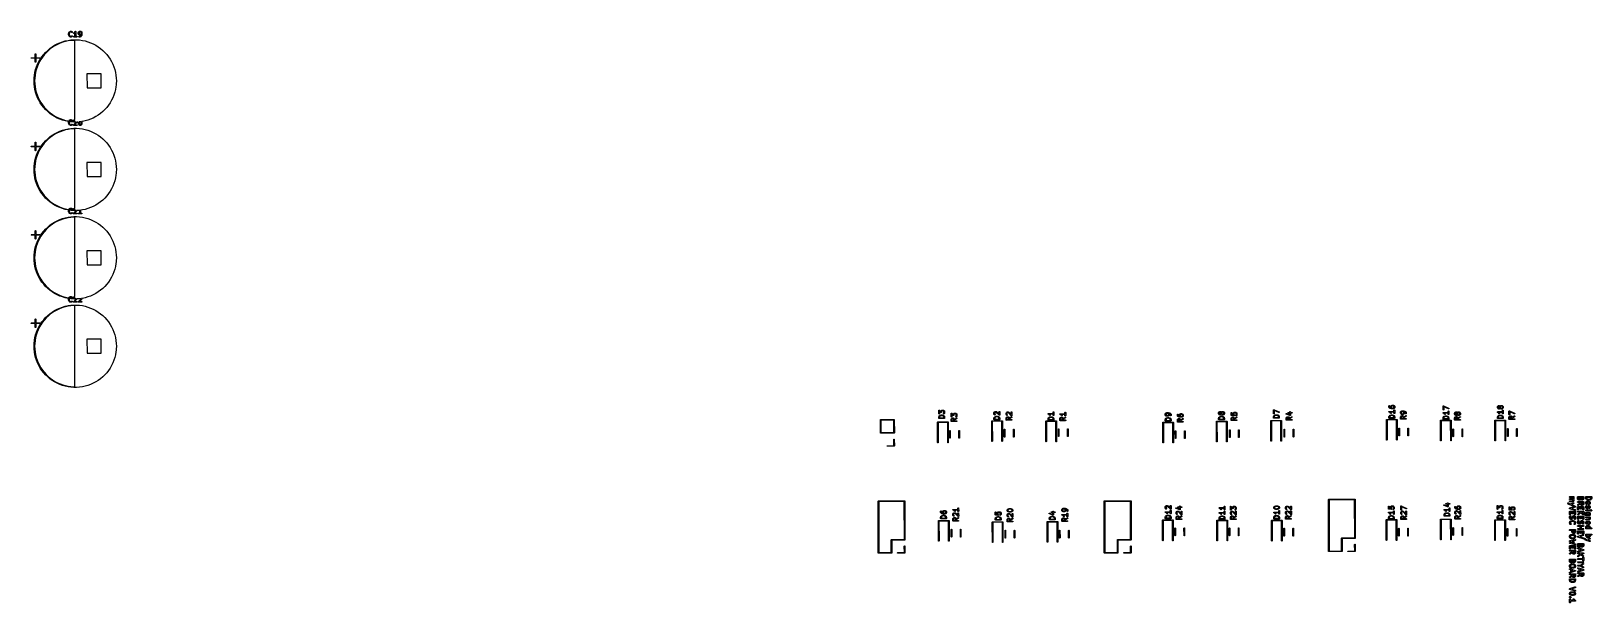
# Model space of a CAD drawing. Extents: x 37 to 347, y -147 to -34.
import ezdxf

# ---------------------------------------------------------------- set-up
doc = ezdxf.new("R2010")
doc.units = 0
doc.layers.add('BLACK', color=7, linetype='CONTINUOUS')

msp = doc.modelspace()

# ---------------------------------------------------------------- linework, layer by layer
at = {"layer": 'BLACK', "linetype": 'CONTINUOUS'}
for p, q in [((44.131606, -34.145167), (44.225538, -34.049405)), ((44.225538, -34.049405), (44.236903, -34.040077)), ((44.236903, -34.040077), (44.239393, -34.039045)), ((44.239393, -34.039045), (44.241428, -34.037281)), ((44.241428, -34.037281), (44.25439, -34.032834)), ((44.25439, -34.032834), (44.26394, -34.028879)), ((44.26394, -34.028879), (44.26592, -34.028879)), ((44.26592, -34.028879), (44.39771, -33.983668)), ((44.39771, -33.983668), (44.404965, -33.982018)), ((44.404965, -33.982018), (44.406796, -33.98126)), ((44.406796, -33.98126), (44.408392, -33.981239)), ((44.408392, -33.981239), (44.412047, -33.980408)), ((44.412047, -33.980408), (44.421347, -33.981069)), ((44.421347, -33.981069), (44.516666, -33.979819)), ((44.516666, -33.979819), (44.524071, -33.980548)), ((44.524071, -33.980548), (44.526046, -33.980408)), ((44.526046, -33.980408), (44.527532, -33.980889)), ((44.527532, -33.980889), (44.531298, -33.98126)), ((44.531298, -33.98126), (44.540661, -33.985138)), ((44.540661, -33.985138), (44.68324, -34.031287)), ((44.68324, -34.031287), (44.696665, -34.037281)), ((44.696665, -34.037281), (44.6987, -34.039046)), ((44.6987, -34.039046), (44.701191, -34.040078)), ((44.701191, -34.040078), (44.712692, -34.051181)), ((44.712692, -34.051181), (44.718772, -34.056455)), ((44.718772, -34.056455), (44.719348, -34.057608)), ((44.719348, -34.057608), (44.760175, -34.097024)), ((44.760175, -34.097024), (44.769502, -34.108389)), ((45.224663, -34.145534), (45.311405, -34.013216)), ((45.311405, -34.013216), (45.311439, -34.013173)), ((45.311439, -34.013173), (45.311449, -34.013151)), ((45.311449, -34.013151), (45.3115, -34.013099)), ((45.3115, -34.013099), (45.320721, -34.001841)), ((45.320721, -34.001841), (45.32689, -33.997709)), ((45.32689, -33.997709), (45.332141, -33.992459)), ((45.332141, -33.992459), (45.33893, -33.989646)), ((45.33893, -33.989646), (45.345036, -33.985558)), ((45.345036, -33.985558), (45.352316, -33.984101)), ((45.352316, -33.984101), (45.359177, -33.98126)), ((45.359177, -33.98126), (45.366525, -33.98126)), ((45.366525, -33.98126), (45.37373, -33.979819)), ((45.37373, -33.979819), (45.381014, -33.98126)), ((45.381014, -33.98126), (45.388441, -33.98126)), ((45.388441, -33.98126), (45.395229, -33.984072)), ((45.395229, -33.984072), (45.402438, -33.985498)), ((45.402438, -33.985498), (45.408617, -33.989617)), ((45.408617, -33.989617), (45.415477, -33.992459)), ((45.415477, -33.992459), (45.42067, -33.997652)), ((45.42067, -33.997652), (45.426787, -34.00173)), ((45.426787, -34.00173), (45.43092, -34.007902)), ((45.43092, -34.007902), (45.436169, -34.013151)), ((45.436169, -34.013151), (45.43898, -34.019938)), ((45.43898, -34.019938), (45.44307, -34.026045)), ((45.44307, -34.026045), (45.444526, -34.033326)), ((45.444526, -34.033326), (45.447368, -34.040187)), ((45.447368, -34.040187), (45.447378, -34.047587)), ((45.447378, -34.047587), (45.448809, -34.05474)), ((45.448809, -34.05474), (45.447398, -34.061868)), ((45.447398, -34.061868), (45.448703, -34.980337)), ((46.026865, -34.107218), (46.028845, -34.104073)), ((46.028845, -34.104073), (46.035339, -34.09844)), ((46.035339, -34.09844), (46.082681, -34.049405)), ((46.082681, -34.049405), (46.08843, -34.044686)), ((46.08843, -34.044686), (46.08973, -34.043188)), ((46.08973, -34.043188), (46.091143, -34.04246)), ((46.091143, -34.04246), (46.094046, -34.040078)), ((46.094046, -34.040078), (46.102856, -34.036428)), ((46.102856, -34.036428), (46.197411, -33.987737)), ((46.197411, -33.987737), (46.211142, -33.982482)), ((46.211142, -33.982482), (46.213831, -33.98229)), ((46.213831, -33.98229), (46.21632, -33.98126)), ((46.21632, -33.98126), (46.229659, -33.981166)), ((46.229659, -33.981166), (46.240332, -33.980408)), ((46.240332, -33.980408), (46.242339, -33.981077)), ((46.242339, -33.981077), (46.421428, -33.979819)), ((46.421428, -33.979819), (46.43606, -33.98126)), ((46.43606, -33.98126), (46.438549, -33.982291)), ((46.438549, -33.982291), (46.441237, -33.982482)), ((46.441237, -33.982482), (46.45423, -33.988786)), ((46.45423, -33.988786), (46.463096, -33.992459)), ((46.463096, -33.992459), (46.464318, -33.993681)), ((46.464318, -33.993681), (46.550207, -34.035356)), ((46.550207, -34.035356), (46.556506, -34.03932)), ((46.556506, -34.03932), (46.558334, -34.040078)), ((46.558334, -34.040078), (46.559504, -34.041208)), ((46.559504, -34.041208), (46.56265, -34.043188)), ((46.56265, -34.043188), (46.568282, -34.049682)), ((46.568282, -34.049682), (46.617318, -34.097024)), ((46.617318, -34.097024), (46.622036, -34.102773)), ((46.622036, -34.102773), (46.623535, -34.104073)), ((46.623535, -34.104073), (46.624262, -34.105486)), ((40.313889, -37.404072), (40.775802, -37.068473)), ((40.840158, -37.163884), (40.384744, -37.494762)), ((40.775802, -37.068473), (41.26, -36.765912)), ((41.317544, -36.86558), (40.840158, -37.163884)), ((41.26, -36.765912), (41.764124, -36.497865)), ((41.814575, -36.601304), (41.317544, -36.86558)), ((41.764124, -36.497865), (42.285718, -36.265636)), ((42.32883, -36.372343), (41.814575, -36.601304)), ((42.285718, -36.265636), (42.822241, -36.070358)), ((42.857805, -36.179812), (42.32883, -36.372343)), ((42.822241, -36.070358), (43.371079, -35.912981)), ((43.398921, -36.024649), (42.857805, -36.179812)), ((43.371079, -35.912981), (43.929558, -35.794273)), ((43.949543, -35.907611), (43.398921, -36.024649)), ((43.929558, -35.794273), (44.494957, -35.714811)), ((44.506987, -35.829267), (43.949543, -35.907611)), ((44.013095, -34.48339), (44.013346, -34.480836)), ((44.014362, -34.621969), (44.013095, -34.48339)), ((44.013184, -34.479744), (44.013638, -34.477872)), ((44.013346, -34.480836), (44.013184, -34.479744)), ((44.013184, -34.629893), (44.014362, -34.621969)), ((44.014518, -34.638917), (44.013184, -34.629893)), ((44.013638, -34.477872), (44.014536, -34.468758)), ((44.014536, -34.640879), (44.014518, -34.638917)), ((44.014536, -34.468758), (44.017712, -34.461089)), ((44.014958, -34.6419), (44.014536, -34.640879)), ((44.015334, -34.644437), (44.014958, -34.6419)), ((44.062851, -34.829135), (44.015334, -34.644437)), ((44.017712, -34.461089), (44.062953, -34.274724)), ((44.063377, -34.836532), (44.062851, -34.829135)), ((44.062953, -34.274724), (44.063338, -34.273644)), ((44.063338, -34.273644), (44.063377, -34.273105)), ((44.063377, -34.273105), (44.063962, -34.271897)), ((44.067579, -34.847514), (44.063377, -34.836532)), ((44.063962, -34.271897), (44.0679, -34.260878)), ((44.0679, -34.848759), (44.067579, -34.847514)), ((44.0679, -34.260878), (44.071984, -34.255366)), ((44.068222, -34.849194), (44.0679, -34.848759)), ((44.068632, -34.850264), (44.068222, -34.849194)), ((44.117322, -34.944816), (44.068632, -34.850264)), ((44.071984, -34.255366), (44.116251, -34.164135)), ((44.116251, -34.164135), (44.120215, -34.157835)), ((44.120972, -34.953628), (44.117322, -34.944816)), ((44.120215, -34.157835), (44.120973, -34.156008)), ((44.123355, -34.956532), (44.120972, -34.953628)), ((44.120973, -34.156008), (44.12207, -34.154888)), ((44.12207, -34.154888), (44.124083, -34.151692)), ((44.124083, -34.957945), (44.123355, -34.956532)), ((44.124083, -34.151692), (44.131606, -34.145167)), ((44.125581, -34.959244), (44.124083, -34.957945)), ((44.1303, -34.964994), (44.125581, -34.959244)), ((44.218469, -35.051479), (44.1303, -34.964994)), ((44.20394, -34.324096), (44.161914, -34.497219)), ((44.161914, -34.497219), (44.163056, -34.621991)), ((44.163056, -34.621991), (44.207674, -34.795421)), ((44.242665, -34.244286), (44.20394, -34.324096)), ((44.207674, -34.795421), (44.246366, -34.870558)), ((44.219321, -35.053183), (44.218469, -35.051479)), ((44.226965, -35.059813), (44.219321, -35.053183)), ((44.236903, -35.069561), (44.226965, -35.059813)), ((44.239393, -35.070592), (44.236903, -35.069561)), ((44.241428, -35.072357), (44.239393, -35.070592)), ((44.254854, -35.078351), (44.241428, -35.072357)), ((44.316944, -34.168561), (44.242665, -34.244286)), ((44.246366, -34.870558), (44.320574, -34.943348)), ((44.397435, -35.1245), (44.254854, -35.078351)), ((44.430213, -34.129703), (44.316944, -34.168561)), ((44.320574, -34.943348), (44.436501, -34.98087)), ((44.406796, -35.128378), (44.397435, -35.1245)), ((44.410559, -35.128748), (44.406796, -35.128378)), ((44.412047, -35.12923), (44.410559, -35.128748)), ((44.414021, -35.129089), (44.412047, -35.12923)), ((44.421428, -35.129819), (44.414021, -35.129089)), ((44.516745, -35.128568), (44.421428, -35.129819)), ((44.501592, -34.128767), (44.430213, -34.129703)), ((44.436501, -34.98087), (44.507879, -34.979934)), ((44.494957, -35.714811), (45.064522, -35.674983)), ((44.617785, -34.166376), (44.501592, -34.128767)), ((45.068539, -35.79), (44.506987, -35.829267)), ((44.507879, -34.979934), (44.620586, -34.941269)), ((44.526046, -35.12923), (44.516745, -35.128568)), ((44.5297, -35.128398), (44.526046, -35.12923)), ((44.531298, -35.128378), (44.5297, -35.128398)), ((44.533129, -35.127619), (44.531298, -35.128378)), ((44.540383, -35.12597), (44.533129, -35.127619)), ((44.672173, -35.080759), (44.540383, -35.12597)), ((44.665474, -34.212417), (44.617785, -34.166376)), ((44.620586, -34.941269), (44.654108, -34.906548)), ((44.654108, -34.906548), (44.665474, -34.89722)), ((44.69251, -34.223616), (44.665474, -34.212417)), ((44.665474, -34.89722), (44.69251, -34.886021)), ((44.674155, -35.080759), (44.672173, -35.080759)), ((44.683707, -35.076802), (44.674155, -35.080759)), ((44.696665, -35.072357), (44.683707, -35.076802)), ((44.721773, -34.223616), (44.69251, -34.223616)), ((44.69251, -34.886021), (44.721773, -34.886021)), ((44.6987, -35.070591), (44.696665, -35.072357)), ((44.701191, -35.06956), (44.6987, -35.070591)), ((44.712557, -35.060232), (44.701191, -35.06956)), ((44.769503, -35.001247), (44.712557, -35.060232)), ((44.748809, -34.212417), (44.721773, -34.223616)), ((44.721773, -34.886021), (44.748809, -34.897219)), ((44.769502, -34.191724), (44.748809, -34.212417)), ((44.748809, -34.897219), (44.769502, -34.917912)), ((44.769502, -34.108389), (44.780701, -34.135425)), ((44.780701, -34.164688), (44.769502, -34.191724)), ((44.769502, -34.917912), (44.780701, -34.944948)), ((44.780701, -34.974211), (44.769503, -35.001247)), ((44.780701, -34.135425), (44.780701, -34.164688)), ((44.780701, -34.944948), (44.780701, -34.974211)), ((45.013684, -34.331152), (45.022938, -34.303391)), ((45.015758, -34.360342), (45.013684, -34.331152)), ((45.014536, -35.040187), (45.025735, -35.013151)), ((45.014536, -35.069451), (45.014536, -35.040187)), ((45.025735, -35.096487), (45.014536, -35.069451)), ((45.028845, -34.386517), (45.015758, -34.360342)), ((45.022938, -34.303391), (45.042111, -34.281283)), ((45.025735, -35.013151), (45.046427, -34.992459)), ((45.046427, -35.117179), (45.025735, -35.096487)), ((45.050953, -34.40569), (45.028845, -34.386517)), ((45.042111, -34.281283), (45.141929, -34.22988)), ((45.046427, -34.992459), (45.073463, -34.98126)), ((45.073463, -35.128378), (45.046427, -35.117179)), ((45.078714, -34.414944), (45.050953, -34.40569)), ((45.064522, -35.674983), (45.635478, -35.674983)), ((45.290006, -35.79), (45.068539, -35.79)), ((45.073463, -34.98126), (45.300123, -34.980702)), ((45.088095, -35.129819), (45.073463, -35.128378)), ((45.107904, -34.41287), (45.078714, -34.414944)), ((45.674155, -35.128378), (45.088095, -35.129819)), ((45.121636, -34.407615), (45.107904, -34.41287)), ((45.216192, -34.358922), (45.121636, -34.407615)), ((45.141929, -34.22988), (45.224663, -34.145534)), ((45.225001, -34.355274), (45.216192, -34.358922)), ((45.227903, -34.352891), (45.225001, -34.355274)), ((45.229317, -34.352164), (45.227903, -34.352891)), ((45.230616, -34.350665), (45.229317, -34.352164)), ((45.236366, -34.345947), (45.230616, -34.350665)), ((45.299131, -34.281958), (45.236366, -34.345947)), ((45.294447, -51.530814), (45.290006, -35.79)), ((45.300123, -34.980702), (45.299131, -34.281958)), ((45.448703, -34.980337), (45.659523, -34.979819)), ((45.635478, -35.674983), (46.205043, -35.714811)), ((45.659523, -34.979819), (45.674155, -34.98126)), ((45.674155, -34.98126), (45.701191, -34.992459)), ((45.701191, -35.117179), (45.674155, -35.128378)), ((45.701191, -34.992459), (45.721883, -35.013151)), ((45.721883, -35.096487), (45.701191, -35.117179)), ((45.721883, -35.013151), (45.733082, -35.040187)), ((45.733082, -35.069451), (45.721883, -35.096487)), ((45.733082, -35.040187), (45.733082, -35.069451)), ((45.965476, -34.245295), (45.966917, -34.230663)), ((45.966768, -34.471899), (45.965476, -34.245295)), ((45.966065, -34.474009), (45.966768, -34.471899)), ((45.966842, -34.484951), (45.966065, -34.474009)), ((45.966917, -34.498022), (45.966842, -34.484951)), ((45.966917, -34.230663), (45.967948, -34.228173)), ((45.967948, -34.500511), (45.966917, -34.498022)), ((45.967948, -34.228173), (45.968139, -34.225486)), ((45.968139, -34.503199), (45.967948, -34.500511)), ((45.968139, -34.225486), (45.974443, -34.212492)), ((45.973394, -34.516931), (45.968139, -34.503199)), ((46.022086, -34.611487), (45.973394, -34.516931)), ((45.974443, -34.212492), (45.978116, -34.203627)), ((45.978116, -34.203627), (45.979338, -34.202404)), ((45.979338, -34.202404), (46.021013, -34.116516)), ((46.021013, -34.116516), (46.024977, -34.110216)), ((46.025735, -34.620296), (46.022086, -34.611487)), ((46.024977, -34.110216), (46.025735, -34.108389)), ((46.025735, -34.108389), (46.026865, -34.107218)), ((46.028117, -34.623198), (46.025735, -34.620296)), ((46.028845, -34.624612), (46.028117, -34.623198)), ((46.030343, -34.625911), (46.028845, -34.624612)), ((46.035062, -34.631661), (46.030343, -34.625911)), ((46.084097, -34.679002), (46.035062, -34.631661)), ((46.062155, -35.040187), (46.073354, -35.013151)), ((46.062155, -35.069451), (46.062155, -35.040187)), ((46.073354, -35.096487), (46.062155, -35.069451)), ((46.073354, -35.013151), (46.094046, -34.992459)), ((46.094046, -35.117179), (46.073354, -35.096487)), ((46.08973, -34.685497), (46.084097, -34.679002)), ((46.092875, -34.687476), (46.08973, -34.685497)), ((46.094046, -34.688607), (46.092875, -34.687476)), ((46.095873, -34.689364), (46.094046, -34.688607)), ((46.094046, -34.992459), (46.121082, -34.98126)), ((46.121082, -35.128378), (46.094046, -35.117179)), ((46.102173, -34.693329), (46.095873, -34.689364)), ((46.188062, -34.735004), (46.102173, -34.693329)), ((46.147528, -34.19646), (46.114231, -34.265082)), ((46.114231, -34.265082), (46.115387, -34.467818)), ((46.115387, -34.467818), (46.15079, -34.536569)), ((46.121082, -34.98126), (46.310578, -34.979928)), ((46.135714, -35.129819), (46.121082, -35.128378)), ((46.314801, -35.12856), (46.135714, -35.129819)), ((46.177772, -34.165133), (46.147528, -34.19646)), ((46.15079, -34.536569), (46.182118, -34.566814)), ((46.246563, -34.129709), (46.177772, -34.165133)), ((46.182118, -34.566814), (46.250647, -34.600065)), ((46.189284, -34.736226), (46.188062, -34.735004)), ((46.198143, -34.739895), (46.189284, -34.736226)), ((46.211142, -34.746203), (46.198143, -34.739895)), ((46.205043, -35.714811), (46.770442, -35.794273)), ((46.213831, -34.746394), (46.211142, -34.746203)), ((46.21632, -34.747425), (46.213831, -34.746394)), ((46.230952, -34.748866), (46.21632, -34.747425)), ((46.410039, -34.747607), (46.230952, -34.748866)), ((46.401732, -34.128619), (46.246563, -34.129709)), ((46.250647, -34.600065), (46.405816, -34.598975)), ((46.310578, -34.979928), (46.379368, -34.944504)), ((46.316809, -35.12923), (46.314801, -35.12856)), ((46.327481, -35.128471), (46.316809, -35.12923)), ((46.340822, -35.128378), (46.327481, -35.128471)), ((46.343311, -35.127346), (46.340822, -35.128378)), ((46.345999, -35.127156), (46.343311, -35.127346)), ((46.359731, -35.121901), (46.345999, -35.127156)), ((46.454285, -35.073209), (46.359731, -35.121901)), ((46.379368, -34.944504), (46.41511, -34.907482)), ((46.470262, -34.161871), (46.401732, -34.128619)), ((46.405816, -34.598975), (46.474607, -34.563551)), ((46.412047, -34.748277), (46.410039, -34.747607)), ((46.422719, -34.747518), (46.412047, -34.748277)), ((46.41511, -34.907482), (46.496651, -34.783096)), ((46.43606, -34.747425), (46.422719, -34.747518)), ((46.438549, -34.746393), (46.43606, -34.747425)), ((46.441237, -34.746203), (46.438549, -34.746393)), ((46.454969, -34.740948), (46.441237, -34.746203)), ((46.463096, -35.06956), (46.454285, -35.073209)), ((46.5143, -34.710395), (46.454969, -34.740948)), ((46.465998, -35.067177), (46.463096, -35.06956)), ((46.467412, -35.06645), (46.465998, -35.067177)), ((46.468712, -35.06495), (46.467412, -35.06645)), ((46.474462, -35.060232), (46.468712, -35.06495)), ((46.501589, -34.192115), (46.470262, -34.161871)), ((46.517475, -35.015678), (46.474462, -35.060232)), ((46.474607, -34.563551), (46.504852, -34.532223)), ((46.496651, -34.783096), (46.5143, -34.710395)), ((46.53696, -34.260803), (46.501589, -34.192115)), ((46.504852, -34.532223), (46.537702, -34.464521)), ((46.522135, -35.012558), (46.517475, -35.015678)), ((46.531345, -35.001311), (46.522135, -35.012558)), ((46.531408, -35.001247), (46.531345, -35.001311)), ((46.531417, -35.001223), (46.531408, -35.001247)), ((46.531451, -35.001183), (46.531417, -35.001223)), ((46.625793, -34.857269), (46.531451, -35.001183)), ((46.537702, -34.464521), (46.53696, -34.260803)), ((46.624262, -34.105486), (46.626645, -34.108389)), ((46.632099, -34.848759), (46.625793, -34.857269)), ((46.626645, -34.108389), (46.630294, -34.117199)), ((46.630294, -34.117199), (46.678986, -34.211754)), ((46.63297, -34.846321), (46.632099, -34.848759)), ((46.633606, -34.845351), (46.63297, -34.846321)), ((46.633964, -34.843536), (46.633606, -34.845351)), ((46.637046, -34.834913), (46.633964, -34.843536)), ((46.682286, -34.648547), (46.637046, -34.834913)), ((46.678986, -34.211754), (46.684241, -34.225485)), ((46.685463, -34.640879), (46.682286, -34.648547)), ((46.684241, -34.225485), (46.684432, -34.228174)), ((46.684432, -34.228174), (46.685463, -34.230663)), ((46.685463, -34.230663), (46.685509, -34.243333)), ((46.68636, -34.631764), (46.685463, -34.640879)), ((46.685509, -34.243333), (46.686315, -34.254675)), ((46.686315, -34.254675), (46.685558, -34.256943)), ((46.685558, -34.256943), (46.686904, -34.626247)), ((46.686815, -34.629893), (46.68636, -34.631764)), ((46.686904, -34.626247), (46.686652, -34.6288)), ((46.686652, -34.6288), (46.686815, -34.629893)), ((46.770442, -35.794273), (47.328921, -35.912981)), ((47.328921, -35.912981), (47.877759, -36.070358)), ((47.877759, -36.070358), (48.414282, -36.265636)), ((48.414282, -36.265636), (48.935876, -36.497865)), ((48.935876, -36.497865), (49.44, -36.765912)), ((49.44, -36.765912), (49.924198, -37.068473)), ((49.924198, -37.068473), (50.386111, -37.404072)), ((36.605076, -39.272039), (36.637548, -39.239567)), ((36.605076, -39.317961), (36.605076, -39.272039)), ((36.637548, -39.350433), (36.605076, -39.317961)), ((36.637548, -39.239567), (37.402598, -39.237414)), ((36.660509, -39.355), (36.637548, -39.350433)), ((37.402923, -39.35291), (36.660509, -39.355)), ((37.400509, -38.495), (37.405076, -38.472039)), ((37.402598, -39.237414), (37.400509, -38.495)), ((37.405076, -40.117961), (37.402923, -39.35291)), ((37.405076, -38.472039), (37.437548, -38.439567)), ((37.437548, -40.150433), (37.405076, -40.117961)), ((37.437548, -38.439567), (37.48347, -38.439567)), ((37.48347, -40.150433), (37.437548, -40.150433)), ((37.48347, -38.439567), (37.515942, -38.472039)), ((37.515942, -40.117961), (37.48347, -40.150433)), ((37.515942, -38.472039), (37.518094, -39.237089)), ((37.520509, -40.095), (37.515942, -40.117961)), ((37.518094, -39.237089), (38.260509, -39.235)), ((38.28347, -39.350433), (37.518419, -39.352585)), ((37.518419, -39.352585), (37.520509, -40.095)), ((37.877198, -40.522894), (38.127489, -40.009723)), ((38.229104, -40.063753), (37.982335, -40.569704)), ((38.127489, -40.009723), (38.412967, -39.51526)), ((38.510566, -39.576247), (38.229104, -40.063753)), ((38.260509, -39.235), (38.28347, -39.239567)), ((38.28347, -39.239567), (38.315942, -39.272039)), ((38.315942, -39.317961), (38.28347, -39.350433)), ((38.315942, -39.272039), (38.315942, -39.317961)), ((38.412967, -39.51526), (38.732241, -39.041917)), ((38.825348, -39.109563), (38.510566, -39.576247)), ((38.732241, -39.041917), (39.083756, -38.591997)), ((39.171918, -38.665974), (38.825348, -39.109563)), ((39.083756, -38.591997), (39.4658, -38.167695)), ((39.548587, -38.247641), (39.171918, -38.665974)), ((39.4658, -38.167695), (39.876512, -37.771075)), ((39.95352, -37.856602), (39.548587, -38.247641)), ((39.876512, -37.771075), (40.313889, -37.404072)), ((40.384744, -37.494762), (39.95352, -37.856602)), ((50.386111, -37.404072), (50.823488, -37.771075)), ((50.823488, -37.771075), (51.2342, -38.167695)), ((51.2342, -38.167695), (51.616244, -38.591997)), ((51.616244, -38.591997), (51.967759, -39.041917)), ((51.967759, -39.041917), (52.287033, -39.51526)), ((52.287033, -39.51526), (52.572511, -40.009723)), ((52.572511, -40.009723), (52.822802, -40.522894)), ((37.17, -43.85), (37.189926, -43.279392)), ((37.189926, -43.279392), (37.249607, -42.711564)), ((37.249607, -42.711564), (37.348753, -42.149282)), ((37.304733, -43.28742), (37.285087, -43.85)), ((37.363574, -42.727581), (37.304733, -43.28742)), ((37.348753, -42.149282), (37.486879, -41.595286)), ((37.461325, -42.17321), (37.363574, -42.727581)), ((37.597508, -41.627009), (37.461325, -42.17321)), ((37.486879, -41.595286), (37.663314, -41.052275)), ((37.771461, -41.091637), (37.597508, -41.627009)), ((37.663314, -41.052275), (37.877198, -40.522894)), ((37.982335, -40.569704), (37.771461, -41.091637)), ((47.688313, -42.465433), (47.689127, -45.234567)), ((47.728039, -42.465433), (47.688313, -42.465433)), ((47.768039, -42.465433), (47.728039, -42.465433)), ((47.808039, -42.465433), (47.768039, -42.465433)), ((47.848039, -42.465433), (47.808039, -42.465433)), ((47.888039, -42.465433), (47.848039, -42.465433)), ((47.928039, -42.465433), (47.888039, -42.465433)), ((47.968039, -42.465433), (47.928039, -42.465433)), ((48.008039, -42.465433), (47.968039, -42.465433)), ((48.048039, -42.465433), (48.008039, -42.465433)), ((48.088039, -42.465433), (48.048039, -42.465433)), ((48.128039, -42.465433), (48.088039, -42.465433)), ((48.168039, -42.465433), (48.128039, -42.465433)), ((48.208039, -42.465433), (48.168039, -42.465433)), ((48.248039, -42.465433), (48.208039, -42.465433)), ((48.288039, -42.465433), (48.248039, -42.465433)), ((48.328039, -42.465433), (48.288039, -42.465433)), ((48.368039, -42.465433), (48.328039, -42.465433)), ((48.408039, -42.465433), (48.368039, -42.465433)), ((48.448039, -42.465433), (48.408039, -42.465433)), ((48.488039, -42.465433), (48.448039, -42.465433)), ((48.528039, -42.465433), (48.488039, -42.465433)), ((48.568039, -42.465433), (48.528039, -42.465433)), ((48.608039, -42.465433), (48.568039, -42.465433)), ((48.648039, -42.465433), (48.608039, -42.465433)), ((48.688039, -42.465433), (48.648039, -42.465433)), ((48.728039, -42.465433), (48.688039, -42.465433)), ((48.768039, -42.465433), (48.728039, -42.465433)), ((48.808039, -42.465433), (48.768039, -42.465433)), ((48.848039, -42.465433), (48.808039, -42.465433)), ((48.888039, -42.465433), (48.848039, -42.465433)), ((48.928039, -42.465433), (48.888039, -42.465433)), ((48.968039, -42.465433), (48.928039, -42.465433)), ((49.008039, -42.465433), (48.968039, -42.465433)), ((49.048039, -42.465433), (49.008039, -42.465433)), ((49.088039, -42.465433), (49.048039, -42.465433)), ((49.128039, -42.465433), (49.088039, -42.465433)), ((49.168039, -42.465433), (49.128039, -42.465433)), ((49.208039, -42.465433), (49.168039, -42.465433)), ((49.248039, -42.465433), (49.208039, -42.465433)), ((49.288039, -42.465433), (49.248039, -42.465433)), ((49.328039, -42.465433), (49.288039, -42.465433)), ((49.368039, -42.465433), (49.328039, -42.465433)), ((49.408039, -42.465433), (49.368039, -42.465433)), ((49.448039, -42.465433), (49.408039, -42.465433)), ((49.488039, -42.465433), (49.448039, -42.465433)), ((49.528039, -42.465433), (49.488039, -42.465433)), ((49.568039, -42.465433), (49.528039, -42.465433)), ((49.608039, -42.465433), (49.568039, -42.465433)), ((49.648039, -42.465433), (49.608039, -42.465433)), ((49.688039, -42.465433), (49.648039, -42.465433)), ((49.728039, -42.465433), (49.688039, -42.465433)), ((49.768039, -42.465433), (49.728039, -42.465433)), ((49.808039, -42.465433), (49.768039, -42.465433)), ((49.848039, -42.465433), (49.808039, -42.465433)), ((49.888039, -42.465433), (49.848039, -42.465433)), ((49.928039, -42.465433), (49.888039, -42.465433)), ((49.968039, -42.465433), (49.928039, -42.465433)), ((50.008039, -42.465433), (49.968039, -42.465433)), ((50.048039, -42.465433), (50.008039, -42.465433)), ((50.088039, -42.465433), (50.048039, -42.465433)), ((50.128039, -42.465433), (50.088039, -42.465433)), ((50.168039, -42.465433), (50.128039, -42.465433)), ((50.208039, -42.465433), (50.168039, -42.465433)), ((50.248039, -42.465433), (50.208039, -42.465433)), ((50.288039, -42.465433), (50.248039, -42.465433)), ((50.328039, -42.465433), (50.288039, -42.465433)), ((50.368039, -42.465433), (50.328039, -42.465433)), ((50.408039, -42.465433), (50.368039, -42.465433)), ((50.448039, -42.465433), (50.408039, -42.465433)), ((50.488039, -42.465433), (50.448039, -42.465433)), ((50.49277, -42.465433), (50.488039, -42.465433)), ((50.493789, -45.234567), (50.49277, -42.465433)), ((52.822802, -40.522894), (53.036686, -41.052275)), ((53.036686, -41.052275), (53.213121, -41.595286)), ((53.213121, -41.595286), (53.351247, -42.149282)), ((53.351247, -42.149282), (53.450393, -42.711564)), ((53.450393, -42.711564), (53.510074, -43.279392)), ((53.510074, -43.279392), (53.53, -43.85)), ((37.189926, -44.420608), (37.17, -43.85)), ((37.249607, -44.988436), (37.189926, -44.420608)), ((37.348753, -45.550718), (37.249607, -44.988436)), ((37.285087, -43.85), (37.304733, -44.41258)), ((37.304733, -44.41258), (37.363574, -44.972419)), ((37.486879, -46.104714), (37.348753, -45.550718)), ((37.363574, -44.972419), (37.461325, -45.52679)), ((37.461325, -45.52679), (37.597508, -46.072991)), ((37.663314, -46.647725), (37.486879, -46.104714)), ((37.597508, -46.072991), (37.771461, -46.608363)), ((47.689127, -45.234567), (47.693961, -45.234567)), ((47.693961, -45.234567), (47.733961, -45.234567)), ((47.733961, -45.234567), (47.773961, -45.234567)), ((47.773961, -45.234567), (47.813961, -45.234567)), ((47.813961, -45.234567), (47.853961, -45.234567)), ((47.853961, -45.234567), (47.893961, -45.234567)), ((47.893961, -45.234567), (47.933961, -45.234567)), ((47.933961, -45.234567), (47.973961, -45.234567)), ((47.973961, -45.234567), (48.013961, -45.234567)), ((48.013961, -45.234567), (48.053961, -45.234567)), ((48.053961, -45.234567), (48.093961, -45.234567)), ((48.093961, -45.234567), (48.133961, -45.234567)), ((48.133961, -45.234567), (48.173961, -45.234567)), ((48.173961, -45.234567), (48.213961, -45.234567)), ((48.213961, -45.234567), (48.253961, -45.234567)), ((48.253961, -45.234567), (48.293961, -45.234567)), ((48.293961, -45.234567), (48.333961, -45.234567)), ((48.333961, -45.234567), (48.373961, -45.234567)), ((48.373961, -45.234567), (48.413961, -45.234567)), ((48.413961, -45.234567), (48.453961, -45.234567)), ((48.453961, -45.234567), (48.493961, -45.234567)), ((48.493961, -45.234567), (48.533961, -45.234567)), ((48.533961, -45.234567), (48.573961, -45.234567)), ((48.573961, -45.234567), (48.613961, -45.234567)), ((48.613961, -45.234567), (48.653961, -45.234567)), ((48.653961, -45.234567), (48.693961, -45.234567)), ((48.693961, -45.234567), (48.733961, -45.234567)), ((48.733961, -45.234567), (48.773961, -45.234567)), ((48.773961, -45.234567), (48.813961, -45.234567)), ((48.813961, -45.234567), (48.853961, -45.234567)), ((48.853961, -45.234567), (48.893961, -45.234567)), ((48.893961, -45.234567), (48.933961, -45.234567)), ((48.933961, -45.234567), (48.973961, -45.234567)), ((48.973961, -45.234567), (49.013961, -45.234567)), ((49.013961, -45.234567), (49.053961, -45.234567)), ((49.053961, -45.234567), (49.093961, -45.234567)), ((49.093961, -45.234567), (49.133961, -45.234567)), ((49.133961, -45.234567), (49.173961, -45.234567)), ((49.173961, -45.234567), (49.213961, -45.234567)), ((49.213961, -45.234567), (49.253961, -45.234567)), ((49.253961, -45.234567), (49.293961, -45.234567)), ((49.293961, -45.234567), (49.333961, -45.234567)), ((49.333961, -45.234567), (49.373961, -45.234567)), ((49.373961, -45.234567), (49.413961, -45.234567)), ((49.413961, -45.234567), (49.453961, -45.234567)), ((49.453961, -45.234567), (49.493961, -45.234567)), ((49.493961, -45.234567), (49.533961, -45.234567)), ((49.533961, -45.234567), (49.573961, -45.234567)), ((49.573961, -45.234567), (49.613961, -45.234567)), ((49.613961, -45.234567), (49.653961, -45.234567)), ((49.653961, -45.234567), (49.693961, -45.234567)), ((49.693961, -45.234567), (49.733961, -45.234567)), ((49.733961, -45.234567), (49.773961, -45.234567)), ((49.773961, -45.234567), (49.813961, -45.234567)), ((49.813961, -45.234567), (49.853961, -45.234567)), ((49.853961, -45.234567), (49.893961, -45.234567)), ((49.893961, -45.234567), (49.933961, -45.234567)), ((49.933961, -45.234567), (49.973961, -45.234567)), ((49.973961, -45.234567), (50.013961, -45.234567)), ((50.013961, -45.234567), (50.053961, -45.234567)), ((50.053961, -45.234567), (50.093961, -45.234567)), ((50.093961, -45.234567), (50.133961, -45.234567)), ((50.133961, -45.234567), (50.173961, -45.234567)), ((50.173961, -45.234567), (50.213961, -45.234567)), ((50.213961, -45.234567), (50.253961, -45.234567)), ((50.253961, -45.234567), (50.293961, -45.234567)), ((50.293961, -45.234567), (50.333961, -45.234567)), ((50.333961, -45.234567), (50.373961, -45.234567)), ((50.373961, -45.234567), (50.413961, -45.234567)), ((50.413961, -45.234567), (50.453961, -45.234567)), ((50.453961, -45.234567), (50.493789, -45.234567)), ((53.213121, -46.104714), (53.036686, -46.647725)), ((53.351247, -45.550718), (53.213121, -46.104714)), ((53.450393, -44.988436), (53.351247, -45.550718)), ((53.488121, -44.629471), (53.450393, -44.988436)), ((53.491, -44.615), (53.488121, -44.629471)), ((53.510074, -44.420608), (53.490963, -44.602436)), ((53.490963, -44.602436), (53.491, -44.615)), ((53.53, -43.85), (53.510074, -44.420608)), ((37.877198, -47.177106), (37.663314, -46.647725)), ((37.771461, -46.608363), (37.982335, -47.130296)), ((38.127489, -47.690277), (37.877198, -47.177106)), ((37.982335, -47.130296), (38.229104, -47.636247)), ((38.412967, -48.18474), (38.127489, -47.690277)), ((38.229104, -47.636247), (38.510566, -48.123753)), ((38.732241, -48.658083), (38.412967, -48.18474)), ((38.510566, -48.123753), (38.825348, -48.590437)), ((39.083756, -49.108003), (38.732241, -48.658083)), ((38.825348, -48.590437), (39.171918, -49.034026)), ((39.4658, -49.532305), (39.083756, -49.108003)), ((39.171918, -49.034026), (39.548587, -49.452359)), ((39.876512, -49.928925), (39.4658, -49.532305)), ((39.548587, -49.452359), (39.95352, -49.843398)), ((51.2342, -49.532305), (50.823488, -49.928925)), ((51.616244, -49.108003), (51.2342, -49.532305)), ((51.967759, -48.658083), (51.616244, -49.108003)), ((52.287033, -48.18474), (51.967759, -48.658083)), ((52.572511, -47.690277), (52.287033, -48.18474)), ((52.822802, -47.177106), (52.572511, -47.690277)), ((53.036686, -46.647725), (52.822802, -47.177106)), ((40.313889, -50.295928), (39.876512, -49.928925)), ((39.95352, -49.843398), (40.384744, -50.205238)), ((40.775802, -50.631527), (40.313889, -50.295928)), ((40.384744, -50.205238), (40.840158, -50.536116)), ((41.26, -50.934088), (40.775802, -50.631527)), ((40.840158, -50.536116), (41.317543, -50.83442)), ((41.764124, -51.202135), (41.26, -50.934088)), ((41.317543, -50.83442), (41.814575, -51.098696)), ((42.285718, -51.434364), (41.764124, -51.202135)), ((41.814575, -51.098696), (42.32883, -51.327657)), ((42.822241, -51.629642), (42.285718, -51.434364)), ((42.32883, -51.327657), (42.857805, -51.520188)), ((43.371079, -51.787019), (42.822241, -51.629642)), ((42.857805, -51.520188), (43.398921, -51.675351)), ((43.929558, -51.905727), (43.371079, -51.787019)), ((43.398921, -51.675351), (43.949543, -51.792389)), ((44.039536, -51.921183), (43.929558, -51.905727)), ((43.949543, -51.792389), (44.069144, -51.809198)), ((44.013095, -52.03339), (44.013346, -52.030836)), ((44.014362, -52.171969), (44.013095, -52.03339)), ((44.013184, -52.029744), (44.013638, -52.027872)), ((44.013346, -52.030836), (44.013184, -52.029744)), ((44.013184, -52.179893), (44.014362, -52.171969)), ((44.014518, -52.188917), (44.013184, -52.179893)), ((44.013638, -52.027872), (44.014536, -52.018758)), ((44.014536, -52.190879), (44.014518, -52.188917)), ((44.014536, -52.018758), (44.017712, -52.011089)), ((44.014958, -52.1919), (44.014536, -52.190879)), ((44.015334, -52.194437), (44.014958, -52.1919)), ((44.062851, -52.379135), (44.015334, -52.194437)), ((44.017712, -52.011089), (44.039536, -51.921183)), ((44.063377, -52.386532), (44.062851, -52.379135)), ((44.067579, -52.397514), (44.063377, -52.386532)), ((44.0679, -52.398759), (44.067579, -52.397514)), ((44.068222, -52.399194), (44.0679, -52.398759)), ((44.068632, -52.400264), (44.068222, -52.399194)), ((44.117322, -52.494816), (44.068632, -52.400264)), ((44.069144, -51.809198), (44.071984, -51.805366)), ((44.071984, -51.805366), (44.116251, -51.714135)), ((44.116251, -51.714135), (44.120215, -51.707835)), ((44.120972, -52.503628), (44.117322, -52.494816)), ((44.120215, -51.707835), (44.120973, -51.706008)), ((44.123355, -52.506532), (44.120972, -52.503628)), ((44.120973, -51.706008), (44.12207, -51.704888)), ((44.12207, -51.704888), (44.124083, -51.701692)), ((44.124083, -52.507945), (44.123355, -52.506532)), ((44.124083, -51.701692), (44.131606, -51.695167)), ((44.125581, -52.509244), (44.124083, -52.507945)), ((44.1303, -52.514994), (44.125581, -52.509244)), ((44.218469, -52.601479), (44.1303, -52.514994)), ((44.131606, -51.695167), (44.225538, -51.599405)), ((44.187462, -51.941973), (44.161914, -52.047219)), ((44.161914, -52.047219), (44.163056, -52.171991)), ((44.163056, -52.171991), (44.207674, -52.345421)), ((44.494957, -51.985189), (44.187462, -51.941973)), ((44.207674, -52.345421), (44.246366, -52.420558)), ((44.219321, -52.603183), (44.218469, -52.601479)), ((44.226965, -52.609813), (44.219321, -52.603183)), ((44.242665, -51.794286), (44.224813, -51.831075)), ((44.224813, -51.831075), (44.506987, -51.870733)), ((44.225538, -51.599405), (44.236903, -51.590077)), ((44.236903, -52.619561), (44.226965, -52.609813)), ((44.236903, -51.590077), (44.239393, -51.589045)), ((44.239393, -52.620592), (44.236903, -52.619561)), ((44.239393, -51.589045), (44.241428, -51.587281)), ((44.241428, -52.622357), (44.239393, -52.620592)), ((44.241428, -51.587281), (44.25439, -51.582834)), ((44.254854, -52.628351), (44.241428, -52.622357)), ((44.316944, -51.718561), (44.242665, -51.794286)), ((44.246366, -52.420558), (44.320574, -52.493348)), ((44.25439, -51.582834), (44.26394, -51.578879)), ((44.397435, -52.6745), (44.254854, -52.628351)), ((44.26394, -51.578879), (44.26592, -51.578879)), ((44.26592, -51.578879), (44.39771, -51.533668)), ((44.430213, -51.679703), (44.316944, -51.718561)), ((44.320574, -52.493348), (44.436501, -52.53087)), ((44.406796, -52.678378), (44.397435, -52.6745)), ((44.39771, -51.533668), (44.404965, -51.532018)), ((44.404965, -51.532018), (44.406796, -51.53126)), ((44.406796, -51.53126), (44.408392, -51.531239)), ((44.410559, -52.678748), (44.406796, -52.678378)), ((44.408392, -51.531239), (44.412047, -51.530408)), ((44.412047, -52.67923), (44.410559, -52.678748)), ((44.412047, -51.530408), (44.421347, -51.531069)), ((44.414021, -52.679089), (44.412047, -52.67923)), ((44.421428, -52.679819), (44.414021, -52.679089)), ((44.421347, -51.531069), (44.516666, -51.529819)), ((44.516745, -52.678568), (44.421428, -52.679819)), ((44.501592, -51.678767), (44.430213, -51.679703)), ((44.436501, -52.53087), (44.507879, -52.529934)), ((45.064522, -52.025017), (44.494957, -51.985189)), ((44.617785, -51.716376), (44.501592, -51.678767)), ((44.506987, -51.870733), (45.068539, -51.91)), ((44.507879, -52.529934), (44.620586, -52.491269)), ((44.516666, -51.529819), (44.524071, -51.530548)), ((44.526046, -52.67923), (44.516745, -52.678568)), ((44.524071, -51.530548), (44.526046, -51.530408)), ((44.526046, -51.530408), (44.527532, -51.530889)), ((44.5297, -52.678398), (44.526046, -52.67923)), ((44.527532, -51.530889), (44.531298, -51.53126)), ((44.531298, -52.678378), (44.5297, -52.678398)), ((44.531298, -51.53126), (44.540661, -51.535138)), ((44.533129, -52.677619), (44.531298, -52.678378)), ((44.540383, -52.67597), (44.533129, -52.677619)), ((44.672173, -52.630759), (44.540383, -52.67597)), ((44.540661, -51.535138), (44.68324, -51.581287)), ((44.665474, -51.762417), (44.617785, -51.716376)), ((44.620586, -52.491269), (44.654108, -52.456548)), ((44.654108, -52.456548), (44.665474, -52.44722)), ((44.69251, -51.773616), (44.665474, -51.762417)), ((44.665474, -52.44722), (44.69251, -52.436021)), ((44.674155, -52.630759), (44.672173, -52.630759)), ((44.683707, -52.626802), (44.674155, -52.630759)), ((44.68324, -51.581287), (44.696665, -51.587281)), ((44.696665, -52.622357), (44.683707, -52.626802)), ((44.721773, -51.773616), (44.69251, -51.773616)), ((44.69251, -52.436021), (44.721773, -52.436021)), ((44.696665, -51.587281), (44.6987, -51.589046)), ((44.6987, -52.620591), (44.696665, -52.622357)), ((44.6987, -51.589046), (44.701191, -51.590078)), ((44.701191, -52.61956), (44.6987, -52.620591)), ((44.701191, -51.590078), (44.712692, -51.601181)), ((44.712557, -52.610232), (44.701191, -52.61956)), ((44.769503, -52.551247), (44.712557, -52.610232)), ((44.712692, -51.601181), (44.718772, -51.606455)), ((44.718772, -51.606455), (44.719348, -51.607608)), ((44.719348, -51.607608), (44.760175, -51.647024)), ((44.748809, -51.762417), (44.721773, -51.773616)), ((44.721773, -52.436021), (44.748809, -52.447219)), ((44.769502, -51.741724), (44.748809, -51.762417)), ((44.748809, -52.447219), (44.769502, -52.467912)), ((44.760175, -51.647024), (44.769502, -51.658389)), ((44.769502, -51.658389), (44.780701, -51.685425)), ((44.780701, -51.714688), (44.769502, -51.741724)), ((44.769502, -52.467912), (44.780701, -52.494948)), ((44.780701, -52.524211), (44.769503, -52.551247)), ((44.780701, -51.685425), (44.780701, -51.714688)), ((44.780701, -52.494948), (44.780701, -52.524211)), ((44.966917, -52.590187), (44.978116, -52.563151)), ((44.966917, -52.619451), (44.966917, -52.590187)), ((44.978116, -52.646487), (44.966917, -52.619451)), ((44.978116, -52.563151), (45.514367, -52.025017)), ((44.998808, -52.667179), (44.978116, -52.646487)), ((45.025844, -52.678378), (44.998808, -52.667179)), ((45.014536, -51.685426), (45.025735, -51.658389)), ((45.014536, -51.714688), (45.014536, -51.685426)), ((45.025735, -51.741725), (45.014536, -51.714688)), ((45.025735, -51.658389), (45.082681, -51.599405)), ((45.046427, -51.762417), (45.025735, -51.741725)), ((45.040476, -52.679819), (45.025844, -52.678378)), ((45.674155, -52.678378), (45.040476, -52.679819)), ((45.073464, -51.773616), (45.046427, -51.762417)), ((45.514367, -52.025017), (45.064522, -52.025017)), ((45.068539, -51.91), (45.294555, -51.91)), ((45.102726, -51.773616), (45.073464, -51.773616)), ((45.082681, -51.599405), (45.08843, -51.594686)), ((45.08843, -51.594686), (45.08973, -51.593188)), ((45.08973, -51.593188), (45.091143, -51.59246)), ((45.091143, -51.59246), (45.094046, -51.590078)), ((45.094046, -51.590078), (45.102856, -51.586428)), ((45.129763, -51.762417), (45.102726, -51.773616)), ((45.102856, -51.586428), (45.197411, -51.537737)), ((45.141128, -51.75309), (45.129763, -51.762417)), ((45.177772, -51.715133), (45.141128, -51.75309)), ((45.246523, -51.67973), (45.177772, -51.715133)), ((45.197411, -51.537737), (45.211142, -51.532482)), ((45.211142, -51.532482), (45.213831, -51.53229)), ((45.213831, -51.53229), (45.21632, -51.53126)), ((45.21632, -51.53126), (45.229389, -51.531185)), ((45.65561, -52.093778), (45.220098, -52.530818)), ((45.220098, -52.530818), (45.659523, -52.529819)), ((45.229389, -51.531185), (45.240332, -51.530408)), ((45.240332, -51.530408), (45.242441, -51.531111)), ((45.242441, -51.531111), (45.294447, -51.530814)), ((45.294489, -51.679456), (45.246523, -51.67973)), ((45.294555, -51.91), (45.294489, -51.679456)), ((45.657887, -52.09264), (45.65561, -52.093778)), ((45.665558, -52.083795), (45.657887, -52.09264)), ((45.659523, -52.529819), (45.674155, -52.53126)), ((45.674265, -52.075058), (45.665558, -52.083795)), ((45.674155, -52.53126), (45.701191, -52.542459)), ((45.701191, -52.667179), (45.674155, -52.678378)), ((45.675296, -52.072567), (45.674265, -52.075058)), ((45.677061, -52.070533), (45.675296, -52.072567)), ((45.683055, -52.057107), (45.677061, -52.070533)), ((45.694783, -52.020869), (45.683055, -52.057107)), ((45.965568, -52.001934), (45.694783, -52.020869)), ((45.701191, -52.542459), (45.721883, -52.563151)), ((45.721883, -52.646487), (45.701191, -52.667179)), ((45.721883, -52.563151), (45.733082, -52.590187)), ((45.733082, -52.619451), (45.721883, -52.646487)), ((45.733082, -52.590187), (45.733082, -52.619451)), ((45.965565, -52.227512), (45.966806, -52.219166)), ((45.966906, -52.236583), (45.965565, -52.227512)), ((45.966806, -52.219166), (45.965568, -52.001934)), ((45.966917, -52.238498), (45.966906, -52.236583)), ((45.967339, -52.239519), (45.966917, -52.238498)), ((45.967715, -52.242056), (45.967339, -52.239519)), ((46.015232, -52.426754), (45.967715, -52.242056)), ((46.015758, -52.434151), (46.015232, -52.426754)), ((46.01996, -52.445133), (46.015758, -52.434151)), ((46.020281, -52.446378), (46.01996, -52.445133)), ((46.020603, -52.446813), (46.020281, -52.446378)), ((46.021013, -52.447883), (46.020603, -52.446813)), ((46.069703, -52.542435), (46.021013, -52.447883)), ((46.073353, -52.551247), (46.069703, -52.542435)), ((46.075736, -52.554151), (46.073353, -52.551247)), ((46.076464, -52.555564), (46.075736, -52.554151)), ((46.077962, -52.556863), (46.076464, -52.555564)), ((46.08268, -52.562612), (46.077962, -52.556863)), ((46.131715, -52.609953), (46.08268, -52.562612)), ((46.116286, -51.991395), (46.114199, -51.999995)), ((46.114199, -51.999995), (46.115452, -52.219668)), ((46.115452, -52.219668), (46.160055, -52.39304)), ((46.205043, -51.985189), (46.116286, -51.991395)), ((46.137349, -52.61645), (46.131715, -52.609953)), ((46.140494, -52.618429), (46.137349, -52.61645)), ((46.141665, -52.61956), (46.140494, -52.618429)), ((46.143492, -52.620317), (46.141665, -52.61956)), ((46.149792, -52.624282), (46.143492, -52.620317)), ((46.235681, -52.665957), (46.149792, -52.624282)), ((46.160055, -52.39304), (46.19841, -52.467521)), ((46.19841, -52.467521), (46.229737, -52.497767)), ((46.524159, -51.940339), (46.205043, -51.985189)), ((46.229737, -52.497767), (46.297846, -52.530815)), ((46.236903, -52.667179), (46.235681, -52.665957)), ((46.245762, -52.670848), (46.236903, -52.667179)), ((46.258761, -52.677156), (46.245762, -52.670848)), ((46.26145, -52.677347), (46.258761, -52.677156)), ((46.263939, -52.678378), (46.26145, -52.677347)), ((46.278571, -52.679819), (46.263939, -52.678378)), ((46.362877, -52.678713), (46.278571, -52.679819)), ((46.297846, -52.530815), (46.358007, -52.530026)), ((46.358007, -52.530026), (46.426987, -52.494504)), ((46.364428, -52.67923), (46.362877, -52.678713)), ((46.373697, -52.678571), (46.364428, -52.67923)), ((46.388441, -52.678378), (46.373697, -52.678571)), ((46.39093, -52.677346), (46.388441, -52.678378)), ((46.393618, -52.677156), (46.39093, -52.677346)), ((46.40735, -52.671901), (46.393618, -52.677156)), ((46.501904, -52.623209), (46.40735, -52.671901)), ((46.426987, -52.494504), (46.457233, -52.463175)), ((46.457233, -52.463175), (46.496058, -52.383159)), ((46.496058, -52.383159), (46.53818, -52.209641)), ((46.510715, -52.61956), (46.501904, -52.623209)), ((46.513617, -52.617177), (46.510715, -52.61956)), ((46.515031, -52.61645), (46.513617, -52.617177)), ((46.516331, -52.61495), (46.515031, -52.61645)), ((46.522081, -52.610232), (46.516331, -52.61495)), ((46.569422, -52.561195), (46.522081, -52.610232)), ((46.536927, -51.989968), (46.524159, -51.940339)), ((46.53818, -52.209641), (46.536927, -51.989968)), ((46.575916, -52.555564), (46.569422, -52.561195)), ((46.577895, -52.552418), (46.575916, -52.555564)), ((46.579027, -52.551247), (46.577895, -52.552418)), ((46.579784, -52.549417), (46.579027, -52.551247)), ((46.583748, -52.543121), (46.579784, -52.549417)), ((46.628016, -52.451888), (46.583748, -52.543121)), ((46.632099, -52.446378), (46.628016, -52.451888)), ((46.636034, -52.435362), (46.632099, -52.446378)), ((46.636622, -52.434152), (46.636034, -52.435362)), ((46.63666, -52.433611), (46.636622, -52.434152)), ((46.637046, -52.432532), (46.63666, -52.433611)), ((46.682286, -52.246166), (46.637046, -52.432532)), ((46.770442, -51.905727), (46.6723, -51.919519)), ((46.6723, -51.919519), (46.684665, -51.967581)), ((46.685463, -52.238498), (46.682286, -52.246166)), ((46.684665, -51.967581), (46.68504, -51.970117)), ((46.68504, -51.970117), (46.685463, -51.971139)), ((46.685463, -51.971139), (46.685473, -51.973053)), ((46.68636, -52.229383), (46.685463, -52.238498)), ((46.685473, -51.973053), (46.686815, -51.982125)), ((46.686815, -51.982125), (46.685573, -51.99047)), ((46.685573, -51.99047), (46.686904, -52.223866)), ((46.686815, -52.227512), (46.68636, -52.229383)), ((46.686904, -52.223866), (46.686652, -52.226419)), ((46.686652, -52.226419), (46.686815, -52.227512)), ((47.328921, -51.787019), (46.770442, -51.905727)), ((47.877759, -51.629642), (47.328921, -51.787019)), ((48.414282, -51.434364), (47.877759, -51.629642)), ((48.935876, -51.202135), (48.414282, -51.434364)), ((49.44, -50.934088), (48.935876, -51.202135)), ((49.924198, -50.631527), (49.44, -50.934088)), ((50.386111, -50.295928), (49.924198, -50.631527)), ((50.823488, -49.928925), (50.386111, -50.295928)), ((39.083756, -56.141997), (39.4658, -55.717695)), ((39.548587, -55.797641), (39.171918, -56.215974)), ((39.4658, -55.717695), (39.876512, -55.321075)), ((39.95352, -55.406602), (39.548587, -55.797641)), ((39.876512, -55.321075), (40.313889, -54.954072)), ((40.384744, -55.044762), (39.95352, -55.406602)), ((40.313889, -54.954072), (40.775802, -54.618473)), ((40.840158, -54.713884), (40.384744, -55.044762)), ((40.775802, -54.618473), (41.26, -54.315912)), ((41.317544, -54.41558), (40.840158, -54.713884)), ((41.26, -54.315912), (41.764124, -54.047865)), ((41.814575, -54.151304), (41.317544, -54.41558)), ((41.764124, -54.047865), (42.285718, -53.815636)), ((42.32883, -53.922343), (41.814575, -54.151304)), ((42.285718, -53.815636), (42.822241, -53.620358)), ((42.857805, -53.729812), (42.32883, -53.922343)), ((42.822241, -53.620358), (43.371079, -53.462981)), ((43.398921, -53.574649), (42.857805, -53.729812)), ((43.371079, -53.462981), (43.929558, -53.344273)), ((43.949543, -53.457611), (43.398921, -53.574649)), ((43.929558, -53.344273), (44.494957, -53.264811)), ((44.506987, -53.379267), (43.949543, -53.457611)), ((44.494957, -53.264811), (45.064522, -53.224983)), ((45.068539, -53.34), (44.506987, -53.379267)), ((45.064522, -53.224983), (45.635478, -53.224983)), ((45.290006, -53.34), (45.068539, -53.34)), ((45.294447, -69.080814), (45.290006, -53.34)), ((45.635478, -53.224983), (46.205043, -53.264811)), ((46.205043, -53.264811), (46.770442, -53.344273)), ((46.770442, -53.344273), (47.328921, -53.462981)), ((47.328921, -53.462981), (47.877759, -53.620358)), ((47.877759, -53.620358), (48.414282, -53.815636)), ((48.414282, -53.815636), (48.935876, -54.047865)), ((48.935876, -54.047865), (49.44, -54.315912)), ((49.44, -54.315912), (49.924198, -54.618473)), ((49.924198, -54.618473), (50.386111, -54.954072)), ((50.386111, -54.954072), (50.823488, -55.321075)), ((50.823488, -55.321075), (51.2342, -55.717695)), ((51.2342, -55.717695), (51.616244, -56.141997)), ((36.605076, -56.822039), (36.637548, -56.789567)), ((36.605076, -56.867961), (36.605076, -56.822039)), ((36.637548, -56.900433), (36.605076, -56.867961)), ((36.637548, -56.789567), (37.402598, -56.787414)), ((36.660509, -56.905), (36.637548, -56.900433)), ((37.402923, -56.90291), (36.660509, -56.905)), ((37.400509, -56.045), (37.405076, -56.022039)), ((37.402598, -56.787414), (37.400509, -56.045)), ((37.405076, -57.667961), (37.402923, -56.90291)), ((37.405076, -56.022039), (37.437548, -55.989567)), ((37.437548, -57.700433), (37.405076, -57.667961)), ((37.437548, -55.989567), (37.48347, -55.989567)), ((37.48347, -57.700433), (37.437548, -57.700433)), ((37.48347, -55.989567), (37.515942, -56.022039)), ((37.515942, -57.667961), (37.48347, -57.700433)), ((37.486879, -59.145286), (37.663314, -58.602275)), ((37.515942, -56.022039), (37.518094, -56.787089)), ((37.520509, -57.645), (37.515942, -57.667961)), ((37.518094, -56.787089), (38.260509, -56.785)), ((38.28347, -56.900433), (37.518419, -56.902585)), ((37.518419, -56.902585), (37.520509, -57.645)), ((37.771461, -58.641637), (37.597508, -59.177009)), ((37.663314, -58.602275), (37.877198, -58.072894)), ((37.982335, -58.119704), (37.771461, -58.641637)), ((37.877198, -58.072894), (38.127489, -57.559723)), ((38.229104, -57.613753), (37.982335, -58.119704)), ((38.127489, -57.559723), (38.412967, -57.06526)), ((38.510566, -57.126247), (38.229104, -57.613753)), ((38.260509, -56.785), (38.28347, -56.789567)), ((38.28347, -56.789567), (38.315942, -56.822039)), ((38.315942, -56.867961), (38.28347, -56.900433)), ((38.315942, -56.822039), (38.315942, -56.867961)), ((38.412967, -57.06526), (38.732241, -56.591917)), ((38.825348, -56.659563), (38.510566, -57.126247)), ((38.732241, -56.591917), (39.083756, -56.141997)), ((39.171918, -56.215974), (38.825348, -56.659563)), ((51.616244, -56.141997), (51.967759, -56.591917)), ((51.967759, -56.591917), (52.287033, -57.06526)), ((52.287033, -57.06526), (52.572511, -57.559723)), ((52.572511, -57.559723), (52.822802, -58.072894)), ((52.822802, -58.072894), (53.036686, -58.602275)), ((53.036686, -58.602275), (53.213121, -59.145286)), ((37.17, -61.4), (37.189926, -60.829392)), ((37.189926, -61.970608), (37.17, -61.4)), ((37.189926, -60.829392), (37.249607, -60.261564)), ((37.249607, -62.538436), (37.189926, -61.970608)), ((37.249607, -60.261564), (37.348753, -59.699282)), ((37.304733, -60.83742), (37.285087, -61.4)), ((37.285087, -61.4), (37.304733, -61.96258)), ((37.363574, -60.277581), (37.304733, -60.83742)), ((37.304733, -61.96258), (37.363574, -62.522419)), ((37.348753, -59.699282), (37.486879, -59.145286)), ((37.461325, -59.72321), (37.363574, -60.277581)), ((37.597508, -59.177009), (37.461325, -59.72321)), ((47.688313, -60.015433), (47.689127, -62.784567)), ((47.728039, -60.015433), (47.688313, -60.015433)), ((47.768039, -60.015433), (47.728039, -60.015433)), ((47.808039, -60.015433), (47.768039, -60.015433)), ((47.848039, -60.015433), (47.808039, -60.015433)), ((47.888039, -60.015433), (47.848039, -60.015433)), ((47.928039, -60.015433), (47.888039, -60.015433)), ((47.968039, -60.015433), (47.928039, -60.015433)), ((48.008039, -60.015433), (47.968039, -60.015433)), ((48.048039, -60.015433), (48.008039, -60.015433)), ((48.088039, -60.015433), (48.048039, -60.015433)), ((48.128039, -60.015433), (48.088039, -60.015433)), ((48.168039, -60.015433), (48.128039, -60.015433)), ((48.208039, -60.015433), (48.168039, -60.015433)), ((48.248039, -60.015433), (48.208039, -60.015433)), ((48.288039, -60.015433), (48.248039, -60.015433)), ((48.328039, -60.015433), (48.288039, -60.015433)), ((48.368039, -60.015433), (48.328039, -60.015433)), ((48.408039, -60.015433), (48.368039, -60.015433)), ((48.448039, -60.015433), (48.408039, -60.015433)), ((48.488039, -60.015433), (48.448039, -60.015433)), ((48.528039, -60.015433), (48.488039, -60.015433)), ((48.568039, -60.015433), (48.528039, -60.015433)), ((48.608039, -60.015433), (48.568039, -60.015433)), ((48.648039, -60.015433), (48.608039, -60.015433)), ((48.688039, -60.015433), (48.648039, -60.015433)), ((48.728039, -60.015433), (48.688039, -60.015433)), ((48.768039, -60.015433), (48.728039, -60.015433)), ((48.808039, -60.015433), (48.768039, -60.015433)), ((48.848039, -60.015433), (48.808039, -60.015433)), ((48.888039, -60.015433), (48.848039, -60.015433)), ((48.928039, -60.015433), (48.888039, -60.015433)), ((48.968039, -60.015433), (48.928039, -60.015433)), ((49.008039, -60.015433), (48.968039, -60.015433)), ((49.048039, -60.015433), (49.008039, -60.015433)), ((49.088039, -60.015433), (49.048039, -60.015433)), ((49.128039, -60.015433), (49.088039, -60.015433)), ((49.168039, -60.015433), (49.128039, -60.015433)), ((49.208039, -60.015433), (49.168039, -60.015433)), ((49.248039, -60.015433), (49.208039, -60.015433)), ((49.288039, -60.015433), (49.248039, -60.015433)), ((49.328039, -60.015433), (49.288039, -60.015433)), ((49.368039, -60.015433), (49.328039, -60.015433)), ((49.408039, -60.015433), (49.368039, -60.015433)), ((49.448039, -60.015433), (49.408039, -60.015433)), ((49.488039, -60.015433), (49.448039, -60.015433)), ((49.528039, -60.015433), (49.488039, -60.015433)), ((49.568039, -60.015433), (49.528039, -60.015433)), ((49.608039, -60.015433), (49.568039, -60.015433)), ((49.648039, -60.015433), (49.608039, -60.015433)), ((49.688039, -60.015433), (49.648039, -60.015433)), ((49.728039, -60.015433), (49.688039, -60.015433)), ((49.768039, -60.015433), (49.728039, -60.015433)), ((49.808039, -60.015433), (49.768039, -60.015433)), ((49.848039, -60.015433), (49.808039, -60.015433)), ((49.888039, -60.015433), (49.848039, -60.015433)), ((49.928039, -60.015433), (49.888039, -60.015433)), ((49.968039, -60.015433), (49.928039, -60.015433)), ((50.008039, -60.015433), (49.968039, -60.015433)), ((50.048039, -60.015433), (50.008039, -60.015433)), ((50.088039, -60.015433), (50.048039, -60.015433)), ((50.128039, -60.015433), (50.088039, -60.015433)), ((50.168039, -60.015433), (50.128039, -60.015433)), ((50.208039, -60.015433), (50.168039, -60.015433)), ((50.248039, -60.015433), (50.208039, -60.015433)), ((50.288039, -60.015433), (50.248039, -60.015433)), ((50.328039, -60.015433), (50.288039, -60.015433)), ((50.368039, -60.015433), (50.328039, -60.015433)), ((50.408039, -60.015433), (50.368039, -60.015433)), ((50.448039, -60.015433), (50.408039, -60.015433)), ((50.488039, -60.015433), (50.448039, -60.015433)), ((50.49277, -60.015433), (50.488039, -60.015433)), ((50.493789, -62.784567), (50.49277, -60.015433)), ((53.213121, -59.145286), (53.351247, -59.699282)), ((53.351247, -59.699282), (53.450393, -60.261564)), ((53.450393, -60.261564), (53.510074, -60.829392)), ((53.510074, -61.970608), (53.490963, -62.152436)), ((53.510074, -60.829392), (53.53, -61.4)), ((53.53, -61.4), (53.510074, -61.970608)), ((37.348753, -63.100718), (37.249607, -62.538436)), ((37.486879, -63.654714), (37.348753, -63.100718)), ((37.363574, -62.522419), (37.461325, -63.07679)), ((37.461325, -63.07679), (37.597508, -63.622991)), ((37.663314, -64.197725), (37.486879, -63.654714)), ((37.597508, -63.622991), (37.771461, -64.158363)), ((37.877198, -64.727106), (37.663314, -64.197725)), ((37.771461, -64.158363), (37.982335, -64.680296)), ((38.127489, -65.240277), (37.877198, -64.727106)), ((37.982335, -64.680296), (38.229104, -65.186247)), ((47.689127, -62.784567), (47.693961, -62.784567)), ((47.693961, -62.784567), (47.733961, -62.784567)), ((47.733961, -62.784567), (47.773961, -62.784567)), ((47.773961, -62.784567), (47.813961, -62.784567)), ((47.813961, -62.784567), (47.853961, -62.784567)), ((47.853961, -62.784567), (47.893961, -62.784567)), ((47.893961, -62.784567), (47.933961, -62.784567)), ((47.933961, -62.784567), (47.973961, -62.784567)), ((47.973961, -62.784567), (48.013961, -62.784567)), ((48.013961, -62.784567), (48.053961, -62.784567)), ((48.053961, -62.784567), (48.093961, -62.784567)), ((48.093961, -62.784567), (48.133961, -62.784567)), ((48.133961, -62.784567), (48.173961, -62.784567)), ((48.173961, -62.784567), (48.213961, -62.784567)), ((48.213961, -62.784567), (48.253961, -62.784567)), ((48.253961, -62.784567), (48.293961, -62.784567)), ((48.293961, -62.784567), (48.333961, -62.784567)), ((48.333961, -62.784567), (48.373961, -62.784567)), ((48.373961, -62.784567), (48.413961, -62.784567)), ((48.413961, -62.784567), (48.453961, -62.784567)), ((48.453961, -62.784567), (48.493961, -62.784567)), ((48.493961, -62.784567), (48.533961, -62.784567)), ((48.533961, -62.784567), (48.573961, -62.784567)), ((48.573961, -62.784567), (48.613961, -62.784567)), ((48.613961, -62.784567), (48.653961, -62.784567)), ((48.653961, -62.784567), (48.693961, -62.784567)), ((48.693961, -62.784567), (48.733961, -62.784567)), ((48.733961, -62.784567), (48.773961, -62.784567)), ((48.773961, -62.784567), (48.813961, -62.784567)), ((48.813961, -62.784567), (48.853961, -62.784567)), ((48.853961, -62.784567), (48.893961, -62.784567)), ((48.893961, -62.784567), (48.933961, -62.784567)), ((48.933961, -62.784567), (48.973961, -62.784567)), ((48.973961, -62.784567), (49.013961, -62.784567)), ((49.013961, -62.784567), (49.053961, -62.784567)), ((49.053961, -62.784567), (49.093961, -62.784567)), ((49.093961, -62.784567), (49.133961, -62.784567)), ((49.133961, -62.784567), (49.173961, -62.784567)), ((49.173961, -62.784567), (49.213961, -62.784567)), ((49.213961, -62.784567), (49.253961, -62.784567)), ((49.253961, -62.784567), (49.293961, -62.784567)), ((49.293961, -62.784567), (49.333961, -62.784567)), ((49.333961, -62.784567), (49.373961, -62.784567)), ((49.373961, -62.784567), (49.413961, -62.784567)), ((49.413961, -62.784567), (49.453961, -62.784567)), ((49.453961, -62.784567), (49.493961, -62.784567)), ((49.493961, -62.784567), (49.533961, -62.784567)), ((49.533961, -62.784567), (49.573961, -62.784567)), ((49.573961, -62.784567), (49.613961, -62.784567)), ((49.613961, -62.784567), (49.653961, -62.784567)), ((49.653961, -62.784567), (49.693961, -62.784567)), ((49.693961, -62.784567), (49.733961, -62.784567)), ((49.733961, -62.784567), (49.773961, -62.784567)), ((49.773961, -62.784567), (49.813961, -62.784567)), ((49.813961, -62.784567), (49.853961, -62.784567)), ((49.853961, -62.784567), (49.893961, -62.784567)), ((49.893961, -62.784567), (49.933961, -62.784567)), ((49.933961, -62.784567), (49.973961, -62.784567)), ((49.973961, -62.784567), (50.013961, -62.784567)), ((50.013961, -62.784567), (50.053961, -62.784567)), ((50.053961, -62.784567), (50.093961, -62.784567)), ((50.093961, -62.784567), (50.133961, -62.784567)), ((50.133961, -62.784567), (50.173961, -62.784567)), ((50.173961, -62.784567), (50.213961, -62.784567)), ((50.213961, -62.784567), (50.253961, -62.784567)), ((50.253961, -62.784567), (50.293961, -62.784567)), ((50.293961, -62.784567), (50.333961, -62.784567)), ((50.333961, -62.784567), (50.373961, -62.784567)), ((50.373961, -62.784567), (50.413961, -62.784567)), ((50.413961, -62.784567), (50.453961, -62.784567)), ((50.453961, -62.784567), (50.493789, -62.784567)), ((52.822802, -64.727106), (52.572511, -65.240277)), ((53.036686, -64.197725), (52.822802, -64.727106)), ((53.213121, -63.654714), (53.036686, -64.197725)), ((53.351247, -63.100718), (53.213121, -63.654714)), ((53.450393, -62.538436), (53.351247, -63.100718)), ((53.488121, -62.179471), (53.450393, -62.538436)), ((53.491, -62.165), (53.488121, -62.179471)), ((53.490963, -62.152436), (53.491, -62.165)), ((38.412967, -65.73474), (38.127489, -65.240277)), ((38.229104, -65.186247), (38.510566, -65.673753)), ((38.732241, -66.208083), (38.412967, -65.73474)), ((38.510566, -65.673753), (38.825348, -66.140437)), ((39.083756, -66.658003), (38.732241, -66.208083)), ((38.825348, -66.140437), (39.171918, -66.584026)), ((39.4658, -67.082305), (39.083756, -66.658003)), ((39.171918, -66.584026), (39.548587, -67.002359)), ((39.876512, -67.478925), (39.4658, -67.082305)), ((39.548587, -67.002359), (39.95352, -67.393398)), ((40.313889, -67.845928), (39.876512, -67.478925)), ((39.95352, -67.393398), (40.384744, -67.755238)), ((40.775802, -68.181527), (40.313889, -67.845928)), ((40.384744, -67.755238), (40.840158, -68.086116)), ((41.26, -68.484088), (40.775802, -68.181527)), ((40.840158, -68.086116), (41.317543, -68.38442)), ((49.924198, -68.181527), (49.44, -68.484088)), ((50.386111, -67.845928), (49.924198, -68.181527)), ((50.823488, -67.478925), (50.386111, -67.845928)), ((51.2342, -67.082305), (50.823488, -67.478925)), ((51.616244, -66.658003), (51.2342, -67.082305)), ((51.967759, -66.208083), (51.616244, -66.658003)), ((52.287033, -65.73474), (51.967759, -66.208083)), ((52.572511, -65.240277), (52.287033, -65.73474)), ((41.764124, -68.752135), (41.26, -68.484088)), ((41.317543, -68.38442), (41.814575, -68.648696)), ((42.285718, -68.984364), (41.764124, -68.752135)), ((41.814575, -68.648696), (42.32883, -68.877657)), ((42.822241, -69.179642), (42.285718, -68.984364)), ((42.285718, -71.365636), (42.822241, -71.170358)), ((42.32883, -68.877657), (42.857805, -69.070188)), ((42.857805, -71.279812), (42.32883, -71.472343)), ((43.371079, -69.337019), (42.822241, -69.179642)), ((42.822241, -71.170358), (43.371079, -71.012981)), ((42.857805, -69.070188), (43.398921, -69.225351)), ((43.398921, -71.124649), (42.857805, -71.279812)), ((43.929558, -69.455727), (43.371079, -69.337019)), ((43.371079, -71.012981), (43.929558, -70.894273)), ((43.398921, -69.225351), (43.949543, -69.342389)), ((43.949543, -71.007611), (43.398921, -71.124649)), ((44.039536, -69.471183), (43.929558, -69.455727)), ((43.929558, -70.894273), (44.494957, -70.814811)), ((43.949543, -69.342389), (44.069144, -69.359198)), ((44.506987, -70.929267), (43.949543, -71.007611)), ((44.013095, -69.58339), (44.013346, -69.580836)), ((44.014362, -69.721969), (44.013095, -69.58339)), ((44.013184, -69.579744), (44.013638, -69.577872)), ((44.013346, -69.580836), (44.013184, -69.579744)), ((44.013184, -69.729893), (44.014362, -69.721969)), ((44.014518, -69.738917), (44.013184, -69.729893)), ((44.013638, -69.577872), (44.014536, -69.568758)), ((44.014536, -69.740879), (44.014518, -69.738917)), ((44.014536, -69.568758), (44.017712, -69.561089)), ((44.014958, -69.7419), (44.014536, -69.740879)), ((44.015334, -69.744437), (44.014958, -69.7419)), ((44.062851, -69.929135), (44.015334, -69.744437)), ((44.017712, -69.561089), (44.039536, -69.471183)), ((44.063377, -69.936532), (44.062851, -69.929135)), ((44.067579, -69.947514), (44.063377, -69.936532)), ((44.0679, -69.948759), (44.067579, -69.947514)), ((44.068222, -69.949194), (44.0679, -69.948759)), ((44.068632, -69.950264), (44.068222, -69.949194)), ((44.117322, -70.044816), (44.068632, -69.950264)), ((44.069144, -69.359198), (44.071984, -69.355366)), ((44.071984, -69.355366), (44.116251, -69.264135)), ((44.116251, -69.264135), (44.120215, -69.257835)), ((44.120972, -70.053628), (44.117322, -70.044816)), ((44.120215, -69.257835), (44.120973, -69.256008)), ((44.123355, -70.056532), (44.120972, -70.053628)), ((44.120973, -69.256008), (44.12207, -69.254888)), ((44.12207, -69.254888), (44.124083, -69.251692)), ((44.124083, -70.057945), (44.123355, -70.056532)), ((44.124083, -69.251692), (44.131606, -69.245167)), ((44.125581, -70.059244), (44.124083, -70.057945)), ((44.1303, -70.064994), (44.125581, -70.059244)), ((44.218469, -70.151479), (44.1303, -70.064994)), ((44.131606, -69.245167), (44.225538, -69.149405)), ((44.187462, -69.491973), (44.161914, -69.597219)), ((44.161914, -69.597219), (44.163056, -69.721991)), ((44.163056, -69.721991), (44.207674, -69.895421)), ((44.494957, -69.535189), (44.187462, -69.491973)), ((44.207674, -69.895421), (44.246366, -69.970558)), ((44.219321, -70.153183), (44.218469, -70.151479)), ((44.226965, -70.159813), (44.219321, -70.153183)), ((44.242665, -69.344286), (44.224813, -69.381075)), ((44.224813, -69.381075), (44.506987, -69.420733)), ((44.225538, -69.149405), (44.236903, -69.140077)), ((44.236903, -70.169561), (44.226965, -70.159813)), ((44.236903, -69.140077), (44.239393, -69.139045)), ((44.239393, -70.170592), (44.236903, -70.169561)), ((44.239393, -69.139045), (44.241428, -69.137281)), ((44.241428, -70.172357), (44.239393, -70.170592)), ((44.241428, -69.137281), (44.25439, -69.132834)), ((44.254854, -70.178351), (44.241428, -70.172357)), ((44.316944, -69.268561), (44.242665, -69.344286)), ((44.246366, -69.970558), (44.320574, -70.043348)), ((44.25439, -69.132834), (44.26394, -69.128879)), ((44.397435, -70.2245), (44.254854, -70.178351)), ((44.26394, -69.128879), (44.26592, -69.128879)), ((44.26592, -69.128879), (44.39771, -69.083668)), ((44.430213, -69.229703), (44.316944, -69.268561)), ((44.320574, -70.043348), (44.436501, -70.08087)), ((44.406796, -70.228378), (44.397435, -70.2245)), ((44.39771, -69.083668), (44.404965, -69.082018)), ((44.404965, -69.082018), (44.406796, -69.08126)), ((44.406796, -69.08126), (44.408392, -69.081239)), ((44.410559, -70.228748), (44.406796, -70.228378)), ((44.408392, -69.081239), (44.412047, -69.080408)), ((44.412047, -70.22923), (44.410559, -70.228748)), ((44.412047, -69.080408), (44.421347, -69.081069)), ((44.414021, -70.229089), (44.412047, -70.22923)), ((44.421428, -70.229819), (44.414021, -70.229089)), ((44.421347, -69.081069), (44.516666, -69.079819)), ((44.516745, -70.228568), (44.421428, -70.229819)), ((44.501592, -69.228767), (44.430213, -69.229703)), ((44.436501, -70.08087), (44.507879, -70.079934)), ((45.064522, -69.575017), (44.494957, -69.535189)), ((44.494957, -70.814811), (45.064522, -70.774983)), ((44.617785, -69.266376), (44.501592, -69.228767)), ((44.506987, -69.420733), (45.068539, -69.46)), ((45.068539, -70.89), (44.506987, -70.929267)), ((44.507879, -70.079934), (44.620586, -70.041269)), ((44.516666, -69.079819), (44.524071, -69.080548)), ((44.526046, -70.22923), (44.516745, -70.228568)), ((44.524071, -69.080548), (44.526046, -69.080408)), ((44.526046, -69.080408), (44.527532, -69.080889)), ((44.5297, -70.228398), (44.526046, -70.22923)), ((44.527532, -69.080889), (44.531298, -69.08126)), ((44.531298, -70.228378), (44.5297, -70.228398)), ((44.531298, -69.08126), (44.540661, -69.085138)), ((44.533129, -70.227619), (44.531298, -70.228378)), ((44.540383, -70.22597), (44.533129, -70.227619)), ((44.672173, -70.180759), (44.540383, -70.22597)), ((44.540661, -69.085138), (44.68324, -69.131287)), ((44.665474, -69.312417), (44.617785, -69.266376)), ((44.620586, -70.041269), (44.654108, -70.006548)), ((44.654108, -70.006548), (44.665474, -69.99722)), ((44.69251, -69.323616), (44.665474, -69.312417)), ((44.665474, -69.99722), (44.69251, -69.986021)), ((44.674155, -70.180759), (44.672173, -70.180759)), ((44.683707, -70.176802), (44.674155, -70.180759)), ((44.68324, -69.131287), (44.696665, -69.137281)), ((44.696665, -70.172357), (44.683707, -70.176802)), ((44.721773, -69.323616), (44.69251, -69.323616)), ((44.69251, -69.986021), (44.721773, -69.986021)), ((44.696665, -69.137281), (44.6987, -69.139046)), ((44.6987, -70.170591), (44.696665, -70.172357)), ((44.6987, -69.139046), (44.701191, -69.140078)), ((44.701191, -70.16956), (44.6987, -70.170591)), ((44.701191, -69.140078), (44.712692, -69.151181)), ((44.712557, -70.160232), (44.701191, -70.16956)), ((44.769503, -70.101247), (44.712557, -70.160232)), ((44.712692, -69.151181), (44.718772, -69.156455)), ((44.718772, -69.156455), (44.719348, -69.157608)), ((44.719348, -69.157608), (44.760175, -69.197024)), ((44.748809, -69.312417), (44.721773, -69.323616)), ((44.721773, -69.986021), (44.748809, -69.997219)), ((44.769502, -69.291724), (44.748809, -69.312417)), ((44.748809, -69.997219), (44.769502, -70.017912)), ((44.760175, -69.197024), (44.769502, -69.208389)), ((44.769502, -69.208389), (44.780701, -69.235425)), ((44.780701, -69.264688), (44.769502, -69.291724)), ((44.769502, -70.017912), (44.780701, -70.044948)), ((44.780701, -70.074211), (44.769503, -70.101247)), ((44.780701, -69.235425), (44.780701, -69.264688)), ((44.780701, -70.044948), (44.780701, -70.074211)), ((44.966917, -70.140187), (44.978116, -70.113151)), ((44.966917, -70.169451), (44.966917, -70.140187)), ((44.978116, -70.196487), (44.966917, -70.169451)), ((44.978116, -70.113151), (45.514367, -69.575017)), ((44.998808, -70.217179), (44.978116, -70.196487)), ((45.025844, -70.228378), (44.998808, -70.217179)), ((45.014536, -69.235426), (45.025735, -69.208389)), ((45.014536, -69.264688), (45.014536, -69.235426)), ((45.025735, -69.291725), (45.014536, -69.264688)), ((45.025735, -69.208389), (45.082681, -69.149405)), ((45.046427, -69.312417), (45.025735, -69.291725)), ((45.040476, -70.229819), (45.025844, -70.228378)), ((45.674155, -70.228378), (45.040476, -70.229819)), ((45.073464, -69.323616), (45.046427, -69.312417)), ((45.514367, -69.575017), (45.064522, -69.575017)), ((45.064522, -70.774983), (45.635478, -70.774983)), ((45.068539, -69.46), (45.294555, -69.46)), ((45.290006, -70.89), (45.068539, -70.89)), ((45.102726, -69.323616), (45.073464, -69.323616)), ((45.082681, -69.149405), (45.08843, -69.144686)), ((45.08843, -69.144686), (45.08973, -69.143188)), ((45.08973, -69.143188), (45.091143, -69.14246)), ((45.091143, -69.14246), (45.094046, -69.140078)), ((45.094046, -69.140078), (45.102856, -69.136428)), ((45.129763, -69.312417), (45.102726, -69.323616)), ((45.102856, -69.136428), (45.197411, -69.087737)), ((45.141128, -69.30309), (45.129763, -69.312417)), ((45.177772, -69.265133), (45.141128, -69.30309)), ((45.246523, -69.22973), (45.177772, -69.265133)), ((45.197411, -69.087737), (45.211142, -69.082482)), ((45.211142, -69.082482), (45.213831, -69.08229)), ((45.213831, -69.08229), (45.21632, -69.08126)), ((45.21632, -69.08126), (45.229389, -69.081185)), ((45.65561, -69.643778), (45.220098, -70.080818)), ((45.220098, -70.080818), (45.659523, -70.079819)), ((45.229389, -69.081185), (45.240332, -69.080408)), ((45.240332, -69.080408), (45.242441, -69.081111)), ((45.242441, -69.081111), (45.294447, -69.080814)), ((45.294489, -69.229456), (45.246523, -69.22973)), ((45.294447, -86.630814), (45.290006, -70.89)), ((45.294555, -69.46), (45.294489, -69.229456)), ((45.635478, -70.774983), (46.205043, -70.814811)), ((45.657887, -69.64264), (45.65561, -69.643778)), ((45.665558, -69.633795), (45.657887, -69.64264)), ((45.659523, -70.079819), (45.674155, -70.08126)), ((45.674265, -69.625058), (45.665558, -69.633795)), ((45.674155, -70.08126), (45.701191, -70.092459)), ((45.701191, -70.217179), (45.674155, -70.228378)), ((45.675296, -69.622567), (45.674265, -69.625058)), ((45.677061, -69.620533), (45.675296, -69.622567)), ((45.683055, -69.607107), (45.677061, -69.620533)), ((45.694783, -69.570869), (45.683055, -69.607107)), ((46.205043, -69.535189), (45.694783, -69.570869)), ((45.701191, -70.092459), (45.721883, -70.113151)), ((45.721883, -70.196487), (45.701191, -70.217179)), ((45.721883, -70.113151), (45.733082, -70.140187)), ((45.733082, -70.169451), (45.721883, -70.196487)), ((45.733082, -70.140187), (45.733082, -70.169451)), ((45.966917, -70.140187), (45.978116, -70.113151)), ((45.966917, -70.169451), (45.966917, -70.140187)), ((45.978116, -70.196487), (45.966917, -70.169451)), ((45.978116, -70.113151), (45.998808, -70.092459)), ((45.998808, -70.217179), (45.978116, -70.196487)), ((45.998808, -70.092459), (46.025844, -70.08126)), ((46.025844, -70.228378), (45.998808, -70.217179)), ((46.025844, -70.08126), (46.252504, -70.080702)), ((46.040476, -70.229819), (46.025844, -70.228378)), ((46.626536, -70.228378), (46.040476, -70.229819)), ((46.25172, -69.528628), (46.205043, -69.535189)), ((46.205043, -70.814811), (46.770442, -70.894273)), ((46.252504, -70.080702), (46.25172, -69.528628)), ((46.770442, -69.455727), (46.40027, -69.507751)), ((46.40027, -69.507751), (46.401084, -70.080337)), ((46.401084, -70.080337), (46.611904, -70.079819)), ((46.611904, -70.079819), (46.626536, -70.08126)), ((46.626536, -70.08126), (46.653572, -70.092459)), ((46.653572, -70.217179), (46.626536, -70.228378)), ((46.653572, -70.092459), (46.674264, -70.113151)), ((46.674264, -70.196487), (46.653572, -70.217179)), ((46.674264, -70.113151), (46.685463, -70.140187)), ((46.685463, -70.169451), (46.674264, -70.196487)), ((46.685463, -70.140187), (46.685463, -70.169451)), ((47.328921, -69.337019), (46.770442, -69.455727)), ((46.770442, -70.894273), (47.328921, -71.012981)), ((47.877759, -69.179642), (47.328921, -69.337019)), ((47.328921, -71.012981), (47.877759, -71.170358)), ((48.414282, -68.984364), (47.877759, -69.179642)), ((47.877759, -71.170358), (48.414282, -71.365636)), ((48.935876, -68.752135), (48.414282, -68.984364)), ((49.44, -68.484088), (48.935876, -68.752135)), ((36.605076, -74.372039), (36.637548, -74.339567)), ((36.605076, -74.417961), (36.605076, -74.372039)), ((36.637548, -74.339567), (37.402598, -74.337414)), ((37.400509, -73.595), (37.405076, -73.572039)), ((37.402598, -74.337414), (37.400509, -73.595)), ((37.405076, -73.572039), (37.437548, -73.539567)), ((37.437548, -73.539567), (37.48347, -73.539567)), ((37.48347, -73.539567), (37.515942, -73.572039)), ((37.515942, -73.572039), (37.518094, -74.337089)), ((37.518094, -74.337089), (38.260509, -74.335)), ((38.260509, -74.335), (38.28347, -74.339567)), ((38.28347, -74.339567), (38.315942, -74.372039)), ((38.315942, -74.372039), (38.315942, -74.417961)), ((38.412967, -74.61526), (38.732241, -74.141917)), ((38.825348, -74.209563), (38.510566, -74.676247)), ((38.732241, -74.141917), (39.083756, -73.691997)), ((39.171918, -73.765974), (38.825348, -74.209563)), ((39.083756, -73.691997), (39.4658, -73.267695)), ((39.548587, -73.347641), (39.171918, -73.765974)), ((39.4658, -73.267695), (39.876512, -72.871075)), ((39.95352, -72.956602), (39.548587, -73.347641)), ((39.876512, -72.871075), (40.313889, -72.504072)), ((40.384744, -72.594762), (39.95352, -72.956602)), ((40.313889, -72.504072), (40.775802, -72.168473)), ((40.840158, -72.263884), (40.384744, -72.594762)), ((40.775802, -72.168473), (41.26, -71.865912)), ((41.317544, -71.96558), (40.840158, -72.263884)), ((41.26, -71.865912), (41.764124, -71.597865)), ((41.814575, -71.701304), (41.317544, -71.96558)), ((41.764124, -71.597865), (42.285718, -71.365636)), ((42.32883, -71.472343), (41.814575, -71.701304)), ((48.414282, -71.365636), (48.935876, -71.597865)), ((48.935876, -71.597865), (49.44, -71.865912)), ((49.44, -71.865912), (49.924198, -72.168473)), ((49.924198, -72.168473), (50.386111, -72.504072)), ((50.386111, -72.504072), (50.823488, -72.871075)), ((50.823488, -72.871075), (51.2342, -73.267695)), ((51.2342, -73.267695), (51.616244, -73.691997)), ((51.616244, -73.691997), (51.967759, -74.141917)), ((51.967759, -74.141917), (52.287033, -74.61526)), ((36.637548, -74.450433), (36.605076, -74.417961)), ((36.660509, -74.455), (36.637548, -74.450433)), ((37.402923, -74.45291), (36.660509, -74.455)), ((37.249607, -77.811564), (37.348753, -77.249282)), ((37.348753, -77.249282), (37.486879, -76.695286)), ((37.461325, -77.27321), (37.363574, -77.827581)), ((37.405076, -75.217961), (37.402923, -74.45291)), ((37.437548, -75.250433), (37.405076, -75.217961)), ((37.48347, -75.250433), (37.437548, -75.250433)), ((37.597508, -76.727009), (37.461325, -77.27321)), ((37.515942, -75.217961), (37.48347, -75.250433)), ((37.486879, -76.695286), (37.663314, -76.152275)), ((37.520509, -75.195), (37.515942, -75.217961)), ((38.28347, -74.450433), (37.518419, -74.452585)), ((37.518419, -74.452585), (37.520509, -75.195)), ((37.771461, -76.191637), (37.597508, -76.727009)), ((37.663314, -76.152275), (37.877198, -75.622894)), ((37.982335, -75.669704), (37.771461, -76.191637)), ((37.877198, -75.622894), (38.127489, -75.109723)), ((38.229104, -75.163753), (37.982335, -75.669704)), ((38.127489, -75.109723), (38.412967, -74.61526)), ((38.510566, -74.676247), (38.229104, -75.163753)), ((38.315942, -74.417961), (38.28347, -74.450433)), ((52.287033, -74.61526), (52.572511, -75.109723)), ((52.572511, -75.109723), (52.822802, -75.622894)), ((52.822802, -75.622894), (53.036686, -76.152275)), ((53.036686, -76.152275), (53.213121, -76.695286)), ((53.213121, -76.695286), (53.351247, -77.249282)), ((53.351247, -77.249282), (53.450393, -77.811564)), ((37.17, -78.95), (37.189926, -78.379392)), ((37.189926, -79.520608), (37.17, -78.95)), ((37.189926, -78.379392), (37.249607, -77.811564)), ((37.249607, -80.088436), (37.189926, -79.520608)), ((37.348753, -80.650718), (37.249607, -80.088436)), ((37.304733, -78.38742), (37.285087, -78.95)), ((37.285087, -78.95), (37.304733, -79.51258)), ((37.363574, -77.827581), (37.304733, -78.38742)), ((37.304733, -79.51258), (37.363574, -80.072419)), ((37.363574, -80.072419), (37.461325, -80.62679)), ((47.688313, -77.565433), (47.689127, -80.334567)), ((47.728039, -77.565433), (47.688313, -77.565433)), ((47.689127, -80.334567), (47.693961, -80.334567)), ((47.693961, -80.334567), (47.733961, -80.334567)), ((47.768039, -77.565433), (47.728039, -77.565433)), ((47.733961, -80.334567), (47.773961, -80.334567)), ((47.808039, -77.565433), (47.768039, -77.565433)), ((47.773961, -80.334567), (47.813961, -80.334567)), ((47.848039, -77.565433), (47.808039, -77.565433)), ((47.813961, -80.334567), (47.853961, -80.334567)), ((47.888039, -77.565433), (47.848039, -77.565433)), ((47.853961, -80.334567), (47.893961, -80.334567)), ((47.928039, -77.565433), (47.888039, -77.565433)), ((47.893961, -80.334567), (47.933961, -80.334567)), ((47.968039, -77.565433), (47.928039, -77.565433)), ((47.933961, -80.334567), (47.973961, -80.334567)), ((48.008039, -77.565433), (47.968039, -77.565433)), ((47.973961, -80.334567), (48.013961, -80.334567)), ((48.048039, -77.565433), (48.008039, -77.565433)), ((48.013961, -80.334567), (48.053961, -80.334567)), ((48.088039, -77.565433), (48.048039, -77.565433)), ((48.053961, -80.334567), (48.093961, -80.334567)), ((48.128039, -77.565433), (48.088039, -77.565433)), ((48.093961, -80.334567), (48.133961, -80.334567)), ((48.168039, -77.565433), (48.128039, -77.565433)), ((48.133961, -80.334567), (48.173961, -80.334567)), ((48.208039, -77.565433), (48.168039, -77.565433)), ((48.173961, -80.334567), (48.213961, -80.334567)), ((48.248039, -77.565433), (48.208039, -77.565433)), ((48.213961, -80.334567), (48.253961, -80.334567)), ((48.288039, -77.565433), (48.248039, -77.565433)), ((48.253961, -80.334567), (48.293961, -80.334567)), ((48.328039, -77.565433), (48.288039, -77.565433)), ((48.293961, -80.334567), (48.333961, -80.334567)), ((48.368039, -77.565433), (48.328039, -77.565433)), ((48.333961, -80.334567), (48.373961, -80.334567)), ((48.408039, -77.565433), (48.368039, -77.565433)), ((48.373961, -80.334567), (48.413961, -80.334567)), ((48.448039, -77.565433), (48.408039, -77.565433)), ((48.413961, -80.334567), (48.453961, -80.334567)), ((48.488039, -77.565433), (48.448039, -77.565433)), ((48.453961, -80.334567), (48.493961, -80.334567)), ((48.528039, -77.565433), (48.488039, -77.565433)), ((48.493961, -80.334567), (48.533961, -80.334567)), ((48.568039, -77.565433), (48.528039, -77.565433)), ((48.533961, -80.334567), (48.573961, -80.334567)), ((48.608039, -77.565433), (48.568039, -77.565433)), ((48.573961, -80.334567), (48.613961, -80.334567)), ((48.648039, -77.565433), (48.608039, -77.565433)), ((48.613961, -80.334567), (48.653961, -80.334567)), ((48.688039, -77.565433), (48.648039, -77.565433)), ((48.653961, -80.334567), (48.693961, -80.334567)), ((48.728039, -77.565433), (48.688039, -77.565433)), ((48.693961, -80.334567), (48.733961, -80.334567)), ((48.768039, -77.565433), (48.728039, -77.565433)), ((48.733961, -80.334567), (48.773961, -80.334567)), ((48.808039, -77.565433), (48.768039, -77.565433)), ((48.773961, -80.334567), (48.813961, -80.334567)), ((48.848039, -77.565433), (48.808039, -77.565433)), ((48.813961, -80.334567), (48.853961, -80.334567)), ((48.888039, -77.565433), (48.848039, -77.565433)), ((48.853961, -80.334567), (48.893961, -80.334567)), ((48.928039, -77.565433), (48.888039, -77.565433)), ((48.893961, -80.334567), (48.933961, -80.334567)), ((48.968039, -77.565433), (48.928039, -77.565433)), ((48.933961, -80.334567), (48.973961, -80.334567)), ((49.008039, -77.565433), (48.968039, -77.565433)), ((48.973961, -80.334567), (49.013961, -80.334567)), ((49.048039, -77.565433), (49.008039, -77.565433)), ((49.013961, -80.334567), (49.053961, -80.334567)), ((49.088039, -77.565433), (49.048039, -77.565433)), ((49.053961, -80.334567), (49.093961, -80.334567)), ((49.128039, -77.565433), (49.088039, -77.565433)), ((49.093961, -80.334567), (49.133961, -80.334567)), ((49.168039, -77.565433), (49.128039, -77.565433)), ((49.133961, -80.334567), (49.173961, -80.334567)), ((49.208039, -77.565433), (49.168039, -77.565433)), ((49.173961, -80.334567), (49.213961, -80.334567)), ((49.248039, -77.565433), (49.208039, -77.565433)), ((49.213961, -80.334567), (49.253961, -80.334567)), ((49.288039, -77.565433), (49.248039, -77.565433)), ((49.253961, -80.334567), (49.293961, -80.334567)), ((49.328039, -77.565433), (49.288039, -77.565433)), ((49.293961, -80.334567), (49.333961, -80.334567)), ((49.368039, -77.565433), (49.328039, -77.565433)), ((49.333961, -80.334567), (49.373961, -80.334567)), ((49.408039, -77.565433), (49.368039, -77.565433)), ((49.373961, -80.334567), (49.413961, -80.334567)), ((49.448039, -77.565433), (49.408039, -77.565433)), ((49.413961, -80.334567), (49.453961, -80.334567)), ((49.488039, -77.565433), (49.448039, -77.565433)), ((49.453961, -80.334567), (49.493961, -80.334567)), ((49.528039, -77.565433), (49.488039, -77.565433)), ((49.493961, -80.334567), (49.533961, -80.334567)), ((49.568039, -77.565433), (49.528039, -77.565433)), ((49.533961, -80.334567), (49.573961, -80.334567)), ((49.608039, -77.565433), (49.568039, -77.565433)), ((49.573961, -80.334567), (49.613961, -80.334567)), ((49.648039, -77.565433), (49.608039, -77.565433)), ((49.613961, -80.334567), (49.653961, -80.334567)), ((49.688039, -77.565433), (49.648039, -77.565433)), ((49.653961, -80.334567), (49.693961, -80.334567)), ((49.728039, -77.565433), (49.688039, -77.565433)), ((49.693961, -80.334567), (49.733961, -80.334567)), ((49.768039, -77.565433), (49.728039, -77.565433)), ((49.733961, -80.334567), (49.773961, -80.334567)), ((49.808039, -77.565433), (49.768039, -77.565433)), ((49.773961, -80.334567), (49.813961, -80.334567)), ((49.848039, -77.565433), (49.808039, -77.565433)), ((49.813961, -80.334567), (49.853961, -80.334567)), ((49.888039, -77.565433), (49.848039, -77.565433)), ((49.853961, -80.334567), (49.893961, -80.334567)), ((49.928039, -77.565433), (49.888039, -77.565433)), ((49.893961, -80.334567), (49.933961, -80.334567)), ((49.968039, -77.565433), (49.928039, -77.565433)), ((49.933961, -80.334567), (49.973961, -80.334567)), ((50.008039, -77.565433), (49.968039, -77.565433)), ((49.973961, -80.334567), (50.013961, -80.334567)), ((50.048039, -77.565433), (50.008039, -77.565433)), ((50.013961, -80.334567), (50.053961, -80.334567)), ((50.088039, -77.565433), (50.048039, -77.565433)), ((50.053961, -80.334567), (50.093961, -80.334567)), ((50.128039, -77.565433), (50.088039, -77.565433)), ((50.093961, -80.334567), (50.133961, -80.334567)), ((50.168039, -77.565433), (50.128039, -77.565433)), ((50.133961, -80.334567), (50.173961, -80.334567)), ((50.208039, -77.565433), (50.168039, -77.565433)), ((50.173961, -80.334567), (50.213961, -80.334567)), ((50.248039, -77.565433), (50.208039, -77.565433)), ((50.213961, -80.334567), (50.253961, -80.334567)), ((50.288039, -77.565433), (50.248039, -77.565433)), ((50.253961, -80.334567), (50.293961, -80.334567)), ((50.328039, -77.565433), (50.288039, -77.565433)), ((50.293961, -80.334567), (50.333961, -80.334567)), ((50.368039, -77.565433), (50.328039, -77.565433)), ((50.333961, -80.334567), (50.373961, -80.334567)), ((50.408039, -77.565433), (50.368039, -77.565433)), ((50.373961, -80.334567), (50.413961, -80.334567)), ((50.448039, -77.565433), (50.408039, -77.565433)), ((50.413961, -80.334567), (50.453961, -80.334567)), ((50.488039, -77.565433), (50.448039, -77.565433)), ((50.453961, -80.334567), (50.493789, -80.334567)), ((50.49277, -77.565433), (50.488039, -77.565433)), ((50.493789, -80.334567), (50.49277, -77.565433)), ((53.450393, -80.088436), (53.351247, -80.650718)), ((53.450393, -77.811564), (53.510074, -78.379392)), ((53.488121, -79.729471), (53.450393, -80.088436)), ((53.491, -79.715), (53.488121, -79.729471)), ((53.510074, -79.520608), (53.490963, -79.702436)), ((53.490963, -79.702436), (53.491, -79.715)), ((53.510074, -78.379392), (53.53, -78.95)), ((53.53, -78.95), (53.510074, -79.520608)), ((37.486879, -81.204714), (37.348753, -80.650718)), ((37.461325, -80.62679), (37.597508, -81.172991)), ((37.663314, -81.747725), (37.486879, -81.204714)), ((37.597508, -81.172991), (37.771461, -81.708363)), ((37.877198, -82.277106), (37.663314, -81.747725)), ((37.771461, -81.708363), (37.982335, -82.230296)), ((38.127489, -82.790277), (37.877198, -82.277106)), ((37.982335, -82.230296), (38.229104, -82.736247)), ((38.412967, -83.28474), (38.127489, -82.790277)), ((38.229104, -82.736247), (38.510566, -83.223753)), ((38.732241, -83.758083), (38.412967, -83.28474)), ((38.510566, -83.223753), (38.825348, -83.690437)), ((38.825348, -83.690437), (39.171918, -84.134026)), ((52.287033, -83.28474), (51.967759, -83.758083)), ((52.572511, -82.790277), (52.287033, -83.28474)), ((52.822802, -82.277106), (52.572511, -82.790277)), ((53.036686, -81.747725), (52.822802, -82.277106)), ((53.213121, -81.204714), (53.036686, -81.747725)), ((53.351247, -80.650718), (53.213121, -81.204714)), ((39.083756, -84.208003), (38.732241, -83.758083)), ((39.4658, -84.632305), (39.083756, -84.208003)), ((39.171918, -84.134026), (39.548587, -84.552359)), ((39.876512, -85.028925), (39.4658, -84.632305)), ((39.548587, -84.552359), (39.95352, -84.943398)), ((40.313889, -85.395928), (39.876512, -85.028925)), ((39.95352, -84.943398), (40.384744, -85.305238)), ((40.775802, -85.731527), (40.313889, -85.395928)), ((40.384744, -85.305238), (40.840158, -85.636116)), ((41.26, -86.034088), (40.775802, -85.731527)), ((40.840158, -85.636116), (41.317543, -85.93442)), ((41.764124, -86.302135), (41.26, -86.034088)), ((41.317543, -85.93442), (41.814575, -86.198696)), ((42.285718, -86.534364), (41.764124, -86.302135)), ((41.814575, -86.198696), (42.32883, -86.427657)), ((42.822241, -86.729642), (42.285718, -86.534364)), ((42.32883, -86.427657), (42.857805, -86.620188)), ((43.371079, -86.887019), (42.822241, -86.729642)), ((42.857805, -86.620188), (43.398921, -86.775351)), ((43.398921, -86.775351), (43.949543, -86.892389)), ((44.116251, -86.814135), (44.120215, -86.807835)), ((44.120215, -86.807835), (44.120973, -86.806008)), ((44.120973, -86.806008), (44.12207, -86.804888)), ((44.12207, -86.804888), (44.124083, -86.801692)), ((44.124083, -86.801692), (44.131606, -86.795167)), ((44.131606, -86.795167), (44.225538, -86.699405)), ((44.225538, -86.699405), (44.236903, -86.690077)), ((44.236903, -86.690077), (44.239393, -86.689045)), ((44.239393, -86.689045), (44.241428, -86.687281)), ((44.241428, -86.687281), (44.25439, -86.682834)), ((44.25439, -86.682834), (44.26394, -86.678879)), ((44.26394, -86.678879), (44.26592, -86.678879)), ((44.26592, -86.678879), (44.39771, -86.633668)), ((44.430213, -86.779703), (44.316944, -86.818561)), ((44.39771, -86.633668), (44.404965, -86.632018)), ((44.404965, -86.632018), (44.406796, -86.63126)), ((44.406796, -86.63126), (44.408392, -86.631239)), ((44.408392, -86.631239), (44.412047, -86.630408)), ((44.412047, -86.630408), (44.421347, -86.631069)), ((44.421347, -86.631069), (44.516666, -86.629819)), ((44.501592, -86.778767), (44.430213, -86.779703)), ((44.617785, -86.816376), (44.501592, -86.778767)), ((44.516666, -86.629819), (44.524071, -86.630548)), ((44.524071, -86.630548), (44.526046, -86.630408)), ((44.526046, -86.630408), (44.527532, -86.630889)), ((44.527532, -86.630889), (44.531298, -86.63126)), ((44.531298, -86.63126), (44.540661, -86.635138)), ((44.540661, -86.635138), (44.68324, -86.681287)), ((44.68324, -86.681287), (44.696665, -86.687281)), ((44.696665, -86.687281), (44.6987, -86.689046)), ((44.6987, -86.689046), (44.701191, -86.690078)), ((44.701191, -86.690078), (44.712692, -86.701181)), ((44.712692, -86.701181), (44.718772, -86.706455)), ((44.718772, -86.706455), (44.719348, -86.707608)), ((44.719348, -86.707608), (44.760175, -86.747024)), ((44.760175, -86.747024), (44.769502, -86.758389)), ((44.769502, -86.758389), (44.780701, -86.785425)), ((44.780701, -86.785425), (44.780701, -86.814688)), ((45.014536, -86.785426), (45.025735, -86.758389)), ((45.014536, -86.814688), (45.014536, -86.785426)), ((45.025735, -86.758389), (45.082681, -86.699405)), ((45.082681, -86.699405), (45.08843, -86.694686)), ((45.08843, -86.694686), (45.08973, -86.693188)), ((45.08973, -86.693188), (45.091143, -86.69246)), ((45.091143, -86.69246), (45.094046, -86.690078)), ((45.094046, -86.690078), (45.102856, -86.686428)), ((45.102856, -86.686428), (45.197411, -86.637737)), ((45.246523, -86.77973), (45.177772, -86.815133)), ((45.197411, -86.637737), (45.211142, -86.632482)), ((45.211142, -86.632482), (45.213831, -86.63229)), ((45.213831, -86.63229), (45.21632, -86.63126)), ((45.21632, -86.63126), (45.229389, -86.631185)), ((45.229389, -86.631185), (45.240332, -86.630408)), ((45.240332, -86.630408), (45.242441, -86.631111)), ((45.242441, -86.631111), (45.294447, -86.630814)), ((45.294489, -86.779456), (45.246523, -86.77973)), ((45.294555, -87.01), (45.294489, -86.779456)), ((47.877759, -86.729642), (47.328921, -86.887019)), ((48.414282, -86.534364), (47.877759, -86.729642)), ((48.935876, -86.302135), (48.414282, -86.534364)), ((49.44, -86.034088), (48.935876, -86.302135)), ((49.924198, -85.731527), (49.44, -86.034088)), ((50.386111, -85.395928), (49.924198, -85.731527)), ((50.823488, -85.028925), (50.386111, -85.395928)), ((51.2342, -84.632305), (50.823488, -85.028925)), ((51.616244, -84.208003), (51.2342, -84.632305)), ((51.967759, -83.758083), (51.616244, -84.208003)), ((40.313889, -90.054072), (40.775802, -89.718473)), ((40.840158, -89.813884), (40.384744, -90.144762)), ((40.775802, -89.718473), (41.26, -89.415912)), ((41.317544, -89.51558), (40.840158, -89.813884)), ((41.26, -89.415912), (41.764124, -89.147865)), ((41.814575, -89.251304), (41.317544, -89.51558)), ((41.764124, -89.147865), (42.285718, -88.915636)), ((42.32883, -89.022343), (41.814575, -89.251304)), ((42.285718, -88.915636), (42.822241, -88.720358)), ((42.857805, -88.829812), (42.32883, -89.022343)), ((42.822241, -88.720358), (43.371079, -88.562981)), ((43.398921, -88.674649), (42.857805, -88.829812)), ((43.929558, -87.005727), (43.371079, -86.887019)), ((43.371079, -88.562981), (43.929558, -88.444273)), ((43.949543, -88.557611), (43.398921, -88.674649)), ((44.039536, -87.021183), (43.929558, -87.005727)), ((43.929558, -88.444273), (44.494957, -88.364811)), ((43.949543, -86.892389), (44.069144, -86.909198)), ((44.506987, -88.479267), (43.949543, -88.557611)), ((44.013095, -87.13339), (44.013346, -87.130836)), ((44.014362, -87.271969), (44.013095, -87.13339)), ((44.013184, -87.129744), (44.013638, -87.127872)), ((44.013346, -87.130836), (44.013184, -87.129744)), ((44.013184, -87.279893), (44.014362, -87.271969)), ((44.014518, -87.288917), (44.013184, -87.279893)), ((44.013638, -87.127872), (44.014536, -87.118758)), ((44.014536, -87.290879), (44.014518, -87.288917)), ((44.014536, -87.118758), (44.017712, -87.111089)), ((44.014958, -87.2919), (44.014536, -87.290879)), ((44.015334, -87.294437), (44.014958, -87.2919)), ((44.062851, -87.479135), (44.015334, -87.294437)), ((44.017712, -87.111089), (44.039536, -87.021183)), ((44.063377, -87.486532), (44.062851, -87.479135)), ((44.067579, -87.497514), (44.063377, -87.486532)), ((44.0679, -87.498759), (44.067579, -87.497514)), ((44.068222, -87.499194), (44.0679, -87.498759)), ((44.068632, -87.500264), (44.068222, -87.499194)), ((44.117322, -87.594816), (44.068632, -87.500264)), ((44.069144, -86.909198), (44.071984, -86.905366)), ((44.071984, -86.905366), (44.116251, -86.814135)), ((44.120972, -87.603628), (44.117322, -87.594816)), ((44.123355, -87.606532), (44.120972, -87.603628)), ((44.124083, -87.607945), (44.123355, -87.606532)), ((44.125581, -87.609244), (44.124083, -87.607945)), ((44.1303, -87.614994), (44.125581, -87.609244)), ((44.218469, -87.701479), (44.1303, -87.614994)), ((44.187462, -87.041973), (44.161914, -87.147219)), ((44.161914, -87.147219), (44.163056, -87.271991)), ((44.163056, -87.271991), (44.207674, -87.445421)), ((44.494957, -87.085189), (44.187462, -87.041973)), ((44.207674, -87.445421), (44.246366, -87.520558)), ((44.219321, -87.703183), (44.218469, -87.701479)), ((44.226965, -87.709813), (44.219321, -87.703183)), ((44.242665, -86.894286), (44.224813, -86.931075)), ((44.224813, -86.931075), (44.506987, -86.970733)), ((44.236903, -87.719561), (44.226965, -87.709813)), ((44.239393, -87.720592), (44.236903, -87.719561)), ((44.241428, -87.722357), (44.239393, -87.720592)), ((44.254854, -87.728351), (44.241428, -87.722357)), ((44.316944, -86.818561), (44.242665, -86.894286)), ((44.246366, -87.520558), (44.320574, -87.593348)), ((44.397435, -87.7745), (44.254854, -87.728351)), ((44.320574, -87.593348), (44.436501, -87.63087)), ((44.406796, -87.778378), (44.397435, -87.7745)), ((44.410559, -87.778748), (44.406796, -87.778378)), ((44.412047, -87.77923), (44.410559, -87.778748)), ((44.414021, -87.779089), (44.412047, -87.77923)), ((44.421428, -87.779819), (44.414021, -87.779089)), ((44.516745, -87.778568), (44.421428, -87.779819)), ((44.436501, -87.63087), (44.507879, -87.629934)), ((45.064522, -87.125017), (44.494957, -87.085189)), ((44.494957, -88.364811), (45.064522, -88.324983)), ((44.506987, -86.970733), (45.068539, -87.01)), ((45.068539, -88.44), (44.506987, -88.479267)), ((44.507879, -87.629934), (44.620586, -87.591269)), ((44.526046, -87.77923), (44.516745, -87.778568)), ((44.5297, -87.778398), (44.526046, -87.77923)), ((44.531298, -87.778378), (44.5297, -87.778398)), ((44.533129, -87.777619), (44.531298, -87.778378)), ((44.540383, -87.77597), (44.533129, -87.777619)), ((44.672173, -87.730759), (44.540383, -87.77597)), ((44.665474, -86.862417), (44.617785, -86.816376)), ((44.620586, -87.591269), (44.654108, -87.556548)), ((44.654108, -87.556548), (44.665474, -87.54722)), ((44.69251, -86.873616), (44.665474, -86.862417)), ((44.665474, -87.54722), (44.69251, -87.536021)), ((44.674155, -87.730759), (44.672173, -87.730759)), ((44.683707, -87.726802), (44.674155, -87.730759)), ((44.696665, -87.722357), (44.683707, -87.726802)), ((44.721773, -86.873616), (44.69251, -86.873616)), ((44.69251, -87.536021), (44.721773, -87.536021)), ((44.6987, -87.720591), (44.696665, -87.722357)), ((44.701191, -87.71956), (44.6987, -87.720591)), ((44.712557, -87.710232), (44.701191, -87.71956)), ((44.769503, -87.651247), (44.712557, -87.710232)), ((44.748809, -86.862417), (44.721773, -86.873616)), ((44.721773, -87.536021), (44.748809, -87.547219)), ((44.769502, -86.841724), (44.748809, -86.862417)), ((44.748809, -87.547219), (44.769502, -87.567912)), ((44.780701, -86.814688), (44.769502, -86.841724)), ((44.769502, -87.567912), (44.780701, -87.594948)), ((44.780701, -87.624211), (44.769503, -87.651247)), ((44.780701, -87.594948), (44.780701, -87.624211)), ((44.966917, -87.690187), (44.978116, -87.663151)), ((44.966917, -87.719451), (44.966917, -87.690187)), ((44.978116, -87.746487), (44.966917, -87.719451)), ((44.978116, -87.663151), (45.514367, -87.125017)), ((44.998808, -87.767179), (44.978116, -87.746487)), ((45.025844, -87.778378), (44.998808, -87.767179)), ((45.025735, -86.841725), (45.014536, -86.814688)), ((45.046427, -86.862417), (45.025735, -86.841725)), ((45.040476, -87.779819), (45.025844, -87.778378)), ((45.674155, -87.778378), (45.040476, -87.779819)), ((45.073464, -86.873616), (45.046427, -86.862417)), ((45.514367, -87.125017), (45.064522, -87.125017)), ((45.064522, -88.324983), (45.635478, -88.324983)), ((45.068539, -87.01), (45.294555, -87.01)), ((45.290006, -88.44), (45.068539, -88.44)), ((45.102726, -86.873616), (45.073464, -86.873616)), ((45.129763, -86.862417), (45.102726, -86.873616)), ((45.141128, -86.85309), (45.129763, -86.862417)), ((45.177772, -86.815133), (45.141128, -86.85309)), ((45.65561, -87.193778), (45.220098, -87.630818)), ((45.220098, -87.630818), (45.659523, -87.629819)), ((45.294555, -104.56), (45.290006, -88.44)), ((45.635478, -88.324983), (46.205043, -88.364811)), ((45.657887, -87.19264), (45.65561, -87.193778)), ((45.665558, -87.183795), (45.657887, -87.19264)), ((45.659523, -87.629819), (45.674155, -87.63126)), ((45.674265, -87.175058), (45.665558, -87.183795)), ((45.674155, -87.63126), (45.701191, -87.642459)), ((45.701191, -87.767179), (45.674155, -87.778378)), ((45.675296, -87.172567), (45.674265, -87.175058)), ((45.677061, -87.170533), (45.675296, -87.172567)), ((45.683055, -87.157107), (45.677061, -87.170533)), ((45.694783, -87.120869), (45.683055, -87.157107)), ((46.205043, -87.085189), (45.694783, -87.120869)), ((45.701191, -87.642459), (45.721883, -87.663151)), ((45.721883, -87.746487), (45.701191, -87.767179)), ((45.721883, -87.663151), (45.733082, -87.690187)), ((45.733082, -87.719451), (45.721883, -87.746487)), ((45.733082, -87.690187), (45.733082, -87.719451)), ((45.919298, -87.690187), (45.930497, -87.663151)), ((45.919298, -87.719451), (45.919298, -87.690187)), ((45.930497, -87.746487), (45.919298, -87.719451)), ((45.930497, -87.663151), (46.500516, -87.09113)), ((45.951189, -87.767179), (45.930497, -87.746487)), ((45.978225, -87.778378), (45.951189, -87.767179)), ((45.992857, -87.779819), (45.978225, -87.778378)), ((46.626536, -87.778378), (45.992857, -87.779819)), ((46.607991, -87.193778), (46.172479, -87.630818)), ((46.172479, -87.630818), (46.611904, -87.629819)), ((46.516611, -87.0414), (46.205043, -87.085189)), ((46.205043, -88.364811), (46.770442, -88.444273)), ((46.500516, -87.09113), (46.516611, -87.0414)), ((46.610268, -87.19264), (46.607991, -87.193778)), ((46.617939, -87.183795), (46.610268, -87.19264)), ((46.611904, -87.629819), (46.626536, -87.63126)), ((46.626646, -87.175058), (46.617939, -87.183795)), ((46.626536, -87.63126), (46.653572, -87.642459)), ((46.653572, -87.767179), (46.626536, -87.778378)), ((46.627677, -87.172567), (46.626646, -87.175058)), ((46.629442, -87.170533), (46.627677, -87.172567)), ((46.635436, -87.157107), (46.629442, -87.170533)), ((46.680333, -87.01839), (46.635436, -87.157107)), ((46.653572, -87.642459), (46.674264, -87.663151)), ((46.674264, -87.746487), (46.653572, -87.767179)), ((46.674264, -87.663151), (46.685463, -87.690187)), ((46.685463, -87.719451), (46.674264, -87.746487)), ((46.770442, -87.005727), (46.680333, -87.01839)), ((46.685463, -87.690187), (46.685463, -87.719451)), ((47.328921, -86.887019), (46.770442, -87.005727)), ((46.770442, -88.444273), (47.328921, -88.562981)), ((47.328921, -88.562981), (47.877759, -88.720358)), ((47.877759, -88.720358), (48.414282, -88.915636)), ((48.414282, -88.915636), (48.935876, -89.147865)), ((48.935876, -89.147865), (49.44, -89.415912)), ((49.44, -89.415912), (49.924198, -89.718473)), ((49.924198, -89.718473), (50.386111, -90.054072)), ((36.605076, -91.922039), (36.637548, -91.889567)), ((36.605076, -91.967961), (36.605076, -91.922039)), ((36.637548, -92.000433), (36.605076, -91.967961)), ((36.637548, -91.889567), (37.402598, -91.887414)), ((36.660509, -92.005), (36.637548, -92.000433)), ((37.402923, -92.00291), (36.660509, -92.005)), ((37.400509, -91.145), (37.405076, -91.122039)), ((37.402598, -91.887414), (37.400509, -91.145)), ((37.405076, -92.767961), (37.402923, -92.00291)), ((37.405076, -91.122039), (37.437548, -91.089567)), ((37.437548, -92.800433), (37.405076, -92.767961)), ((37.437548, -91.089567), (37.48347, -91.089567)), ((37.48347, -92.800433), (37.437548, -92.800433)), ((37.48347, -91.089567), (37.515942, -91.122039)), ((37.515942, -92.767961), (37.48347, -92.800433)), ((37.515942, -91.122039), (37.518094, -91.887089)), ((37.520509, -92.745), (37.515942, -92.767961)), ((37.518094, -91.887089), (38.260509, -91.885)), ((38.28347, -92.000433), (37.518419, -92.002585)), ((37.518419, -92.002585), (37.520509, -92.745)), ((37.877198, -93.172894), (38.127489, -92.659723)), ((38.229104, -92.713753), (37.982335, -93.219704)), ((38.127489, -92.659723), (38.412967, -92.16526)), ((38.510566, -92.226247), (38.229104, -92.713753)), ((38.260509, -91.885), (38.28347, -91.889567)), ((38.28347, -91.889567), (38.315942, -91.922039)), ((38.315942, -91.967961), (38.28347, -92.000433)), ((38.315942, -91.922039), (38.315942, -91.967961)), ((38.412967, -92.16526), (38.732241, -91.691917)), ((38.825348, -91.759563), (38.510566, -92.226247)), ((38.732241, -91.691917), (39.083756, -91.241997)), ((39.171918, -91.315974), (38.825348, -91.759563)), ((39.083756, -91.241997), (39.4658, -90.817695)), ((39.548587, -90.897641), (39.171918, -91.315974)), ((39.4658, -90.817695), (39.876512, -90.421075)), ((39.95352, -90.506602), (39.548587, -90.897641)), ((39.876512, -90.421075), (40.313889, -90.054072)), ((40.384744, -90.144762), (39.95352, -90.506602)), ((50.386111, -90.054072), (50.823488, -90.421075)), ((50.823488, -90.421075), (51.2342, -90.817695)), ((51.2342, -90.817695), (51.616244, -91.241997)), ((51.616244, -91.241997), (51.967759, -91.691917)), ((51.967759, -91.691917), (52.287033, -92.16526)), ((52.287033, -92.16526), (52.572511, -92.659723)), ((52.572511, -92.659723), (52.822802, -93.172894)), ((37.17, -96.5), (37.189926, -95.929392)), ((37.189926, -95.929392), (37.249607, -95.361564)), ((37.249607, -95.361564), (37.348753, -94.799282)), ((37.304733, -95.93742), (37.285087, -96.5)), ((37.363574, -95.377581), (37.304733, -95.93742)), ((37.348753, -94.799282), (37.486879, -94.245286)), ((37.461325, -94.82321), (37.363574, -95.377581)), ((37.597508, -94.277009), (37.461325, -94.82321)), ((37.486879, -94.245286), (37.663314, -93.702275)), ((37.771461, -93.741637), (37.597508, -94.277009)), ((37.663314, -93.702275), (37.877198, -93.172894)), ((37.982335, -93.219704), (37.771461, -93.741637)), ((47.688313, -95.115433), (47.689127, -97.884567)), ((47.728039, -95.115433), (47.688313, -95.115433)), ((47.768039, -95.115433), (47.728039, -95.115433)), ((47.808039, -95.115433), (47.768039, -95.115433)), ((47.848039, -95.115433), (47.808039, -95.115433)), ((47.888039, -95.115433), (47.848039, -95.115433)), ((47.928039, -95.115433), (47.888039, -95.115433)), ((47.968039, -95.115433), (47.928039, -95.115433)), ((48.008039, -95.115433), (47.968039, -95.115433)), ((48.048039, -95.115433), (48.008039, -95.115433)), ((48.088039, -95.115433), (48.048039, -95.115433)), ((48.128039, -95.115433), (48.088039, -95.115433)), ((48.168039, -95.115433), (48.128039, -95.115433)), ((48.208039, -95.115433), (48.168039, -95.115433)), ((48.248039, -95.115433), (48.208039, -95.115433)), ((48.288039, -95.115433), (48.248039, -95.115433)), ((48.328039, -95.115433), (48.288039, -95.115433)), ((48.368039, -95.115433), (48.328039, -95.115433)), ((48.408039, -95.115433), (48.368039, -95.115433)), ((48.448039, -95.115433), (48.408039, -95.115433)), ((48.488039, -95.115433), (48.448039, -95.115433)), ((48.528039, -95.115433), (48.488039, -95.115433)), ((48.568039, -95.115433), (48.528039, -95.115433)), ((48.608039, -95.115433), (48.568039, -95.115433)), ((48.648039, -95.115433), (48.608039, -95.115433)), ((48.688039, -95.115433), (48.648039, -95.115433)), ((48.728039, -95.115433), (48.688039, -95.115433)), ((48.768039, -95.115433), (48.728039, -95.115433)), ((48.808039, -95.115433), (48.768039, -95.115433)), ((48.848039, -95.115433), (48.808039, -95.115433)), ((48.888039, -95.115433), (48.848039, -95.115433)), ((48.928039, -95.115433), (48.888039, -95.115433)), ((48.968039, -95.115433), (48.928039, -95.115433)), ((49.008039, -95.115433), (48.968039, -95.115433)), ((49.048039, -95.115433), (49.008039, -95.115433)), ((49.088039, -95.115433), (49.048039, -95.115433)), ((49.128039, -95.115433), (49.088039, -95.115433)), ((49.168039, -95.115433), (49.128039, -95.115433)), ((49.208039, -95.115433), (49.168039, -95.115433)), ((49.248039, -95.115433), (49.208039, -95.115433)), ((49.288039, -95.115433), (49.248039, -95.115433)), ((49.328039, -95.115433), (49.288039, -95.115433)), ((49.368039, -95.115433), (49.328039, -95.115433)), ((49.408039, -95.115433), (49.368039, -95.115433)), ((49.448039, -95.115433), (49.408039, -95.115433)), ((49.488039, -95.115433), (49.448039, -95.115433)), ((49.528039, -95.115433), (49.488039, -95.115433)), ((49.568039, -95.115433), (49.528039, -95.115433)), ((49.608039, -95.115433), (49.568039, -95.115433)), ((49.648039, -95.115433), (49.608039, -95.115433)), ((49.688039, -95.115433), (49.648039, -95.115433)), ((49.728039, -95.115433), (49.688039, -95.115433)), ((49.768039, -95.115433), (49.728039, -95.115433)), ((49.808039, -95.115433), (49.768039, -95.115433)), ((49.848039, -95.115433), (49.808039, -95.115433)), ((49.888039, -95.115433), (49.848039, -95.115433)), ((49.928039, -95.115433), (49.888039, -95.115433)), ((49.968039, -95.115433), (49.928039, -95.115433)), ((50.008039, -95.115433), (49.968039, -95.115433)), ((50.048039, -95.115433), (50.008039, -95.115433)), ((50.088039, -95.115433), (50.048039, -95.115433)), ((50.128039, -95.115433), (50.088039, -95.115433)), ((50.168039, -95.115433), (50.128039, -95.115433)), ((50.208039, -95.115433), (50.168039, -95.115433)), ((50.248039, -95.115433), (50.208039, -95.115433)), ((50.288039, -95.115433), (50.248039, -95.115433)), ((50.328039, -95.115433), (50.288039, -95.115433)), ((50.368039, -95.115433), (50.328039, -95.115433)), ((50.408039, -95.115433), (50.368039, -95.115433)), ((50.448039, -95.115433), (50.408039, -95.115433)), ((50.488039, -95.115433), (50.448039, -95.115433)), ((50.49277, -95.115433), (50.488039, -95.115433)), ((50.493789, -97.884567), (50.49277, -95.115433)), ((52.822802, -93.172894), (53.036686, -93.702275)), ((53.036686, -93.702275), (53.213121, -94.245286)), ((53.213121, -94.245286), (53.351247, -94.799282)), ((53.351247, -94.799282), (53.450393, -95.361564)), ((53.450393, -95.361564), (53.510074, -95.929392)), ((53.510074, -95.929392), (53.53, -96.5)), ((37.189926, -97.070608), (37.17, -96.5)), ((37.249607, -97.638436), (37.189926, -97.070608)), ((37.348753, -98.200718), (37.249607, -97.638436)), ((37.285087, -96.5), (37.304733, -97.06258)), ((37.304733, -97.06258), (37.363574, -97.622419)), ((37.486879, -98.754714), (37.348753, -98.200718)), ((37.363574, -97.622419), (37.461325, -98.17679)), ((37.461325, -98.17679), (37.597508, -98.722991)), ((37.663314, -99.297725), (37.486879, -98.754714)), ((37.597508, -98.722991), (37.771461, -99.258363)), ((47.689127, -97.884567), (47.693961, -97.884567)), ((47.693961, -97.884567), (47.733961, -97.884567)), ((47.733961, -97.884567), (47.773961, -97.884567)), ((47.773961, -97.884567), (47.813961, -97.884567)), ((47.813961, -97.884567), (47.853961, -97.884567)), ((47.853961, -97.884567), (47.893961, -97.884567)), ((47.893961, -97.884567), (47.933961, -97.884567)), ((47.933961, -97.884567), (47.973961, -97.884567)), ((47.973961, -97.884567), (48.013961, -97.884567)), ((48.013961, -97.884567), (48.053961, -97.884567)), ((48.053961, -97.884567), (48.093961, -97.884567)), ((48.093961, -97.884567), (48.133961, -97.884567)), ((48.133961, -97.884567), (48.173961, -97.884567)), ((48.173961, -97.884567), (48.213961, -97.884567)), ((48.213961, -97.884567), (48.253961, -97.884567)), ((48.253961, -97.884567), (48.293961, -97.884567)), ((48.293961, -97.884567), (48.333961, -97.884567)), ((48.333961, -97.884567), (48.373961, -97.884567)), ((48.373961, -97.884567), (48.413961, -97.884567)), ((48.413961, -97.884567), (48.453961, -97.884567)), ((48.453961, -97.884567), (48.493961, -97.884567)), ((48.493961, -97.884567), (48.533961, -97.884567)), ((48.533961, -97.884567), (48.573961, -97.884567)), ((48.573961, -97.884567), (48.613961, -97.884567)), ((48.613961, -97.884567), (48.653961, -97.884567)), ((48.653961, -97.884567), (48.693961, -97.884567)), ((48.693961, -97.884567), (48.733961, -97.884567)), ((48.733961, -97.884567), (48.773961, -97.884567)), ((48.773961, -97.884567), (48.813961, -97.884567)), ((48.813961, -97.884567), (48.853961, -97.884567)), ((48.853961, -97.884567), (48.893961, -97.884567)), ((48.893961, -97.884567), (48.933961, -97.884567)), ((48.933961, -97.884567), (48.973961, -97.884567)), ((48.973961, -97.884567), (49.013961, -97.884567)), ((49.013961, -97.884567), (49.053961, -97.884567)), ((49.053961, -97.884567), (49.093961, -97.884567)), ((49.093961, -97.884567), (49.133961, -97.884567)), ((49.133961, -97.884567), (49.173961, -97.884567)), ((49.173961, -97.884567), (49.213961, -97.884567)), ((49.213961, -97.884567), (49.253961, -97.884567)), ((49.253961, -97.884567), (49.293961, -97.884567)), ((49.293961, -97.884567), (49.333961, -97.884567)), ((49.333961, -97.884567), (49.373961, -97.884567)), ((49.373961, -97.884567), (49.413961, -97.884567)), ((49.413961, -97.884567), (49.453961, -97.884567)), ((49.453961, -97.884567), (49.493961, -97.884567)), ((49.493961, -97.884567), (49.533961, -97.884567)), ((49.533961, -97.884567), (49.573961, -97.884567)), ((49.573961, -97.884567), (49.613961, -97.884567)), ((49.613961, -97.884567), (49.653961, -97.884567)), ((49.653961, -97.884567), (49.693961, -97.884567)), ((49.693961, -97.884567), (49.733961, -97.884567)), ((49.733961, -97.884567), (49.773961, -97.884567)), ((49.773961, -97.884567), (49.813961, -97.884567)), ((49.813961, -97.884567), (49.853961, -97.884567)), ((49.853961, -97.884567), (49.893961, -97.884567)), ((49.893961, -97.884567), (49.933961, -97.884567)), ((49.933961, -97.884567), (49.973961, -97.884567)), ((49.973961, -97.884567), (50.013961, -97.884567)), ((50.013961, -97.884567), (50.053961, -97.884567)), ((50.053961, -97.884567), (50.093961, -97.884567)), ((50.093961, -97.884567), (50.133961, -97.884567)), ((50.133961, -97.884567), (50.173961, -97.884567)), ((50.173961, -97.884567), (50.213961, -97.884567)), ((50.213961, -97.884567), (50.253961, -97.884567)), ((50.253961, -97.884567), (50.293961, -97.884567)), ((50.293961, -97.884567), (50.333961, -97.884567)), ((50.333961, -97.884567), (50.373961, -97.884567)), ((50.373961, -97.884567), (50.413961, -97.884567)), ((50.413961, -97.884567), (50.453961, -97.884567)), ((50.453961, -97.884567), (50.493789, -97.884567)), ((53.213121, -98.754714), (53.036686, -99.297725)), ((53.351247, -98.200718), (53.213121, -98.754714)), ((53.450393, -97.638436), (53.351247, -98.200718)), ((53.488121, -97.279471), (53.450393, -97.638436)), ((53.491, -97.265), (53.488121, -97.279471)), ((53.510074, -97.070608), (53.490963, -97.252436)), ((53.490963, -97.252436), (53.491, -97.265)), ((53.53, -96.5), (53.510074, -97.070608)), ((37.877198, -99.827106), (37.663314, -99.297725)), ((37.771461, -99.258363), (37.982335, -99.780296)), ((38.127489, -100.340277), (37.877198, -99.827106)), ((37.982335, -99.780296), (38.229104, -100.286247)), ((38.412967, -100.83474), (38.127489, -100.340277)), ((38.229104, -100.286247), (38.510566, -100.773753)), ((38.732241, -101.308083), (38.412967, -100.83474)), ((38.510566, -100.773753), (38.825348, -101.240437)), ((39.083756, -101.758003), (38.732241, -101.308083)), ((38.825348, -101.240437), (39.171918, -101.684026)), ((39.4658, -102.182305), (39.083756, -101.758003)), ((39.171918, -101.684026), (39.548587, -102.102359)), ((39.876512, -102.578925), (39.4658, -102.182305)), ((39.548587, -102.102359), (39.95352, -102.493398)), ((51.2342, -102.182305), (50.823488, -102.578925)), ((51.616244, -101.758003), (51.2342, -102.182305)), ((51.967759, -101.308083), (51.616244, -101.758003)), ((52.287033, -100.83474), (51.967759, -101.308083)), ((52.572511, -100.340277), (52.287033, -100.83474)), ((52.822802, -99.827106), (52.572511, -100.340277)), ((53.036686, -99.297725), (52.822802, -99.827106)), ((40.313889, -102.945928), (39.876512, -102.578925)), ((39.95352, -102.493398), (40.384744, -102.855238)), ((40.775802, -103.281527), (40.313889, -102.945928)), ((40.384744, -102.855238), (40.840158, -103.186116)), ((41.26, -103.584088), (40.775802, -103.281527)), ((40.840158, -103.186116), (41.317543, -103.48442)), ((41.764124, -103.852135), (41.26, -103.584088)), ((41.317543, -103.48442), (41.814575, -103.748696)), ((42.285718, -104.084364), (41.764124, -103.852135)), ((41.814575, -103.748696), (42.32883, -103.977657)), ((42.822241, -104.279642), (42.285718, -104.084364)), ((42.32883, -103.977657), (42.857805, -104.170188)), ((43.371079, -104.437019), (42.822241, -104.279642)), ((42.857805, -104.170188), (43.398921, -104.325351)), ((43.929558, -104.555727), (43.371079, -104.437019)), ((43.398921, -104.325351), (43.949543, -104.442389)), ((44.494957, -104.635189), (43.929558, -104.555727)), ((43.949543, -104.442389), (44.506987, -104.520733)), ((45.064522, -104.675017), (44.494957, -104.635189)), ((44.506987, -104.520733), (45.068539, -104.56)), ((45.635478, -104.675017), (45.064522, -104.675017)), ((45.068539, -104.56), (45.294555, -104.56)), ((46.205043, -104.635189), (45.635478, -104.675017)), ((46.770442, -104.555727), (46.205043, -104.635189)), ((47.328921, -104.437019), (46.770442, -104.555727)), ((47.877759, -104.279642), (47.328921, -104.437019)), ((48.414282, -104.084364), (47.877759, -104.279642)), ((48.935876, -103.852135), (48.414282, -104.084364)), ((49.44, -103.584088), (48.935876, -103.852135)), ((49.924198, -103.281527), (49.44, -103.584088)), ((50.386111, -102.945928), (49.924198, -103.281527)), ((50.823488, -102.578925), (50.386111, -102.945928)), ((306.352151, -108.37139), (306.353592, -108.356758)), ((306.353409, -108.550477), (306.352151, -108.37139)), ((306.353592, -108.356758), (306.364791, -108.329722)), ((306.364791, -108.329722), (306.385483, -108.30903)), ((306.385483, -108.30903), (306.412519, -108.297831)), ((306.412519, -108.297831), (306.441783, -108.297831)), ((306.441783, -108.297831), (306.468819, -108.30903)), ((306.468819, -108.30903), (306.489511, -108.329722)), ((306.489511, -108.329722), (306.50071, -108.356758)), ((306.50071, -108.356758), (306.502041, -108.546254)), ((306.733103, -108.466628), (306.734544, -108.451996)), ((306.734361, -108.645715), (306.733103, -108.466628)), ((306.734544, -108.451996), (306.735575, -108.449506)), ((306.735575, -108.449506), (306.735766, -108.446819)), ((306.735766, -108.446819), (306.74207, -108.433825)), ((306.74207, -108.433825), (306.745743, -108.42496)), ((306.745743, -108.42496), (306.746965, -108.423737)), ((306.746965, -108.423737), (306.78864, -108.337849)), ((306.78864, -108.337849), (306.792604, -108.331549)), ((306.792604, -108.331549), (306.793362, -108.329722)), ((306.793362, -108.329722), (306.794492, -108.328551)), ((306.794492, -108.328551), (306.796472, -108.325406)), ((306.796472, -108.325406), (306.802966, -108.319773)), ((306.802966, -108.319773), (306.850308, -108.270738)), ((306.850308, -108.270738), (306.856057, -108.266019)), ((306.856057, -108.266019), (306.857357, -108.264521)), ((306.857357, -108.264521), (306.85877, -108.263793)), ((306.85877, -108.263793), (306.861673, -108.261411)), ((306.861673, -108.261411), (306.870483, -108.257761)), ((306.870483, -108.257761), (306.965038, -108.20907)), ((306.915155, -108.417793), (306.881903, -108.486323)), ((306.881903, -108.486323), (306.882993, -108.641492)), ((306.945399, -108.386466), (306.915155, -108.417793)), ((307.01415, -108.351063), (306.945399, -108.386466)), ((306.965038, -108.20907), (306.978769, -108.203815)), ((306.978769, -108.203815), (306.981458, -108.203623)), ((306.981458, -108.203623), (306.983947, -108.202593)), ((306.983947, -108.202593), (306.997016, -108.202518)), ((306.997016, -108.202518), (307.007959, -108.201741)), ((307.007959, -108.201741), (307.010068, -108.202444)), ((307.010068, -108.202444), (307.236674, -108.201152)), ((307.216886, -108.349907), (307.01415, -108.351063)), ((307.285508, -108.383204), (307.216886, -108.349907)), ((307.236674, -108.201152), (307.251306, -108.202593)), ((307.251306, -108.202593), (307.253795, -108.203624)), ((307.253795, -108.203624), (307.256483, -108.203815)), ((307.256483, -108.203815), (307.269476, -108.210119)), ((307.269476, -108.210119), (307.278342, -108.213792)), ((307.278342, -108.213792), (307.279564, -108.215014)), ((307.279564, -108.215014), (307.365453, -108.256689)), ((307.316836, -108.413449), (307.285508, -108.383204)), ((307.35226, -108.482239), (307.316836, -108.413449)), ((307.35335, -108.637408), (307.35226, -108.482239)), ((307.365453, -108.256689), (307.371749, -108.260652)), ((307.371749, -108.260652), (307.373579, -108.26141)), ((307.373579, -108.26141), (307.37475, -108.262541)), ((307.37475, -108.262541), (307.377896, -108.264521)), ((307.377896, -108.264521), (307.383527, -108.271014)), ((307.383527, -108.271014), (307.432564, -108.318356)), ((307.432564, -108.318356), (307.437282, -108.324105)), ((307.437282, -108.324105), (307.438782, -108.325406)), ((307.438782, -108.325406), (307.439509, -108.326819)), ((307.439509, -108.326819), (307.441892, -108.329722)), ((307.441892, -108.329722), (307.445541, -108.338532)), ((307.445541, -108.338532), (307.494233, -108.433087)), ((307.494233, -108.433087), (307.499488, -108.446818)), ((307.499488, -108.446818), (307.499679, -108.449507)), ((307.499679, -108.449507), (307.50071, -108.451996)), ((307.50071, -108.451996), (307.500803, -108.465335)), ((307.500803, -108.465335), (307.501562, -108.476008)), ((307.501562, -108.476008), (307.500892, -108.478015)), ((307.500892, -108.478015), (307.502151, -108.657104)), ((317.102151, -108.428533), (317.103592, -108.413901)), ((317.103592, -109.109831), (317.102151, -108.428533)), ((317.103592, -108.413901), (317.10377, -108.41347)), ((317.10377, -108.41347), (317.103776, -108.413006)), ((317.103776, -108.413006), (317.109364, -108.399965)), ((317.109364, -108.399965), (317.114791, -108.386865)), ((317.114791, -108.386865), (317.115119, -108.386536)), ((317.115119, -108.386536), (317.115303, -108.386108)), ((317.115303, -108.386108), (317.125463, -108.376192)), ((317.125463, -108.376192), (317.135483, -108.366173)), ((317.135483, -108.366173), (317.135913, -108.365994)), ((317.135913, -108.365994), (317.136247, -108.365669)), ((317.136247, -108.365669), (317.149429, -108.360395)), ((317.149429, -108.360395), (317.162519, -108.354974)), ((317.162519, -108.354974), (317.162985, -108.354974)), ((317.162985, -108.354974), (317.163417, -108.354801)), ((317.163417, -108.354801), (317.177597, -108.354974)), ((317.177597, -108.354974), (317.191783, -108.354974)), ((317.191783, -108.354974), (317.192213, -108.355152)), ((317.192213, -108.355152), (317.192678, -108.355158)), ((317.192678, -108.355158), (317.207267, -108.361388)), ((317.207267, -108.361388), (317.218819, -108.366173)), ((317.218819, -108.366173), (317.219077, -108.366431)), ((317.219077, -108.366431), (318.206695, -108.788168)), ((327.902151, -108.516628), (327.903592, -108.501996)), ((327.903409, -108.695715), (327.902151, -108.516628)), ((327.903592, -108.501996), (327.904623, -108.499506)), ((327.904623, -108.499506), (327.904814, -108.496819)), ((327.904814, -108.496819), (327.911118, -108.483825)), ((327.911118, -108.483825), (327.914791, -108.47496)), ((327.914791, -108.47496), (327.916013, -108.473737)), ((327.916013, -108.473737), (327.957688, -108.387849)), ((327.957688, -108.387849), (327.961652, -108.381549)), ((327.961652, -108.381549), (327.96241, -108.379722)), ((327.96241, -108.379722), (327.96354, -108.378551)), ((327.96354, -108.378551), (327.96552, -108.375406)), ((327.96552, -108.375406), (327.972014, -108.369773)), ((327.972014, -108.369773), (328.019356, -108.320738)), ((328.019356, -108.320738), (328.025105, -108.316019)), ((328.025105, -108.316019), (328.026405, -108.314521)), ((328.026405, -108.314521), (328.027818, -108.313793)), ((328.027818, -108.313793), (328.030721, -108.311411)), ((328.030721, -108.311411), (328.039531, -108.307761)), ((328.039531, -108.307761), (328.134086, -108.25907)), ((328.084203, -108.467793), (328.050951, -108.536323)), ((328.114447, -108.436466), (328.084203, -108.467793)), ((328.18375, -108.400778), (328.114447, -108.436466)), ((328.134086, -108.25907), (328.147817, -108.253815)), ((328.147817, -108.253815), (328.150506, -108.253623)), ((328.150506, -108.253623), (328.152995, -108.252593)), ((328.152995, -108.252593), (328.170824, -108.25218)), ((328.170824, -108.25218), (328.177007, -108.251741)), ((328.177007, -108.251741), (328.177837, -108.252017)), ((328.177837, -108.252017), (328.215246, -108.251152)), ((328.196639, -108.40048), (328.18375, -108.400778)), ((328.26408, -108.433204), (328.196639, -108.40048)), ((328.215246, -108.251152), (328.229878, -108.252593)), ((328.229878, -108.252593), (328.232367, -108.253624)), ((328.232367, -108.253624), (328.235055, -108.253815)), ((328.235055, -108.253815), (328.248048, -108.260119)), ((328.248048, -108.260119), (328.256914, -108.263792)), ((328.256914, -108.263792), (328.258136, -108.265014)), ((328.258136, -108.265014), (328.344025, -108.306689)), ((328.295407, -108.463448), (328.26408, -108.433204)), ((328.330831, -108.532239), (328.295407, -108.463448)), ((328.344025, -108.306689), (328.350324, -108.310653)), ((328.350324, -108.310653), (328.352152, -108.311411)), ((328.352152, -108.311411), (328.353322, -108.312541)), ((328.353322, -108.312541), (328.356468, -108.314521)), ((328.356468, -108.314521), (328.3621, -108.321015)), ((328.3621, -108.321015), (328.406383, -108.363768)), ((328.406383, -108.363768), (328.447927, -108.320738)), ((328.447927, -108.320738), (328.453676, -108.316019)), ((328.453676, -108.316019), (328.454976, -108.314521)), ((328.454976, -108.314521), (328.456389, -108.313793)), ((328.456389, -108.313793), (328.459292, -108.311411)), ((328.459292, -108.311411), (328.468102, -108.307761)), ((328.468102, -108.307761), (328.562657, -108.25907)), ((328.512774, -108.467793), (328.479522, -108.536323)), ((328.543018, -108.436466), (328.512774, -108.467793)), ((328.611809, -108.401042), (328.543018, -108.436466)), ((328.562657, -108.25907), (328.576388, -108.253815)), ((328.576388, -108.253815), (328.579077, -108.253623)), ((328.579077, -108.253623), (328.581566, -108.252593)), ((328.581566, -108.252593), (328.594905, -108.252499)), ((328.594905, -108.252499), (328.605578, -108.251741)), ((328.605578, -108.251741), (328.607585, -108.25241)), ((328.607585, -108.25241), (328.786674, -108.251152)), ((328.766978, -108.399952), (328.611809, -108.401042)), ((328.835508, -108.433204), (328.766978, -108.399952)), ((328.786674, -108.251152), (328.801306, -108.252593)), ((328.801306, -108.252593), (328.803795, -108.253624)), ((328.803795, -108.253624), (328.806483, -108.253815)), ((328.806483, -108.253815), (328.819476, -108.260119)), ((328.819476, -108.260119), (328.828342, -108.263792)), ((328.828342, -108.263792), (328.829564, -108.265014)), ((328.829564, -108.265014), (328.915453, -108.306689)), ((328.866836, -108.463449), (328.835508, -108.433204)), ((328.90226, -108.532239), (328.866836, -108.463449)), ((328.915453, -108.306689), (328.921749, -108.310652)), ((328.921749, -108.310652), (328.923579, -108.31141)), ((328.923579, -108.31141), (328.92475, -108.312541)), ((328.92475, -108.312541), (328.927896, -108.314521)), ((328.927896, -108.314521), (328.933527, -108.321014)), ((328.933527, -108.321014), (328.982564, -108.368356)), ((328.982564, -108.368356), (328.987282, -108.374105)), ((328.987282, -108.374105), (328.988782, -108.375406)), ((328.988782, -108.375406), (328.989509, -108.376819)), ((328.989509, -108.376819), (328.991892, -108.379722)), ((328.991892, -108.379722), (328.995541, -108.388532)), ((328.995541, -108.388532), (329.044233, -108.483087)), ((329.044233, -108.483087), (329.049488, -108.496818)), ((329.049488, -108.496818), (329.049679, -108.499507)), ((329.049679, -108.499507), (329.05071, -108.501996)), ((329.05071, -108.501996), (329.050803, -108.515335)), ((329.050803, -108.515335), (329.051562, -108.526008)), ((205.31, -111.105), (205.314567, -111.082039)), ((205.314567, -113.727961), (205.31, -111.105)), ((205.314567, -111.082039), (205.347039, -111.049567)), ((205.347039, -111.049567), (208.03, -111.045)), ((207.970096, -111.160574), (205.425577, -111.164905)), ((205.425577, -111.164905), (205.429903, -113.649425)), ((207.974422, -113.645094), (207.970096, -111.160574)), ((208.03, -111.045), (208.052961, -111.049567)), ((208.052961, -111.049567), (208.085433, -111.082039)), ((208.085433, -111.082039), (208.09, -113.705)), ((216.69, -111.59), (216.694567, -111.567039)), ((216.694567, -115.622961), (216.69, -111.59)), ((216.694567, -111.567039), (216.727039, -111.534567)), ((216.727039, -111.534567), (218.75, -111.53)), ((216.929819, -109.264285), (216.930581, -109.256546)), ((216.93126, -109.897964), (216.929819, -109.264285)), ((216.929819, -110.549999), (216.930548, -110.542593)), ((216.93126, -110.802726), (216.929819, -110.549999)), ((216.930408, -110.540619), (216.930889, -110.539132)), ((216.930548, -110.542593), (216.930408, -110.540619)), ((216.93045, -109.254579), (216.930908, -109.253223)), ((216.930581, -109.256546), (216.93045, -109.254579)), ((216.930889, -110.539132), (216.93126, -110.535367)), ((216.930908, -109.253223), (216.93126, -109.249653)), ((216.93126, -109.249653), (216.935923, -109.238395)), ((216.942459, -109.925), (216.93126, -109.897964)), ((216.93126, -110.535367), (216.935138, -110.526003)), ((216.942459, -110.829762), (216.93126, -110.802726)), ((216.935138, -110.526003), (216.981287, -110.383425)), ((216.935923, -109.238395), (216.939825, -109.226858)), ((216.939825, -109.226858), (216.94149, -109.224953)), ((216.94149, -109.224953), (216.942459, -109.222617)), ((216.942459, -109.222617), (216.951069, -109.214006)), ((216.963151, -109.945692), (216.942459, -109.925)), ((216.963151, -110.850454), (216.942459, -110.829762)), ((216.951069, -109.214006), (216.959095, -109.204834)), ((216.959095, -109.204834), (216.961364, -109.203711)), ((216.961364, -109.203711), (216.963151, -109.201925)), ((216.963151, -109.201925), (216.974401, -109.197264)), ((216.990187, -109.956891), (216.963151, -109.945692)), ((216.990187, -110.861653), (216.963151, -110.850454)), ((216.974401, -109.197264), (216.985327, -109.191862)), ((216.981287, -110.383425), (216.987281, -110.37)), ((216.985327, -109.191862), (216.98785, -109.191693)), ((216.987281, -110.37), (216.989046, -110.367964)), ((216.98785, -109.191693), (216.990187, -109.190726)), ((216.989046, -110.367964), (216.990078, -110.365474)), ((216.990078, -110.365474), (216.999826, -110.355535)), ((216.990187, -109.190726), (217.002372, -109.190726)), ((217.019451, -109.956891), (216.990187, -109.956891)), ((217.004819, -110.863094), (216.990187, -110.861653)), ((216.999826, -110.355535), (217.006455, -110.347893)), ((217.002372, -109.190726), (217.014525, -109.189916)), ((218.019451, -110.861653), (217.004819, -110.863094)), ((217.006455, -110.347893), (217.008158, -110.347041)), ((217.008158, -110.347041), (217.094643, -110.258871)), ((217.014525, -109.189916), (217.01692, -109.190726)), ((217.01692, -109.190726), (217.019451, -109.190726)), ((217.019451, -109.190726), (217.030708, -109.195389)), ((217.046487, -109.945692), (217.019451, -109.956891)), ((217.030708, -109.195389), (217.042246, -109.199291)), ((217.042246, -109.199291), (217.04417, -109.200965)), ((217.04417, -109.200965), (217.046487, -109.201925)), ((217.046487, -109.201925), (217.054619, -109.210057)), ((217.067179, -109.925), (217.046487, -109.945692)), ((217.054619, -109.210057), (217.313413, -109.43524)), ((217.078378, -109.897964), (217.067179, -109.925)), ((217.079819, -109.883332), (217.078378, -109.897964)), ((217.11629, -110.449145), (217.078551, -110.565741)), ((217.078551, -110.565741), (217.079398, -110.714408)), ((217.33597, -109.651845), (217.078783, -109.42806)), ((217.078783, -109.42806), (217.079819, -109.883332)), ((217.079398, -110.714408), (217.930749, -110.713199)), ((217.094643, -110.258871), (217.100393, -110.25415)), ((217.100393, -110.25415), (217.101692, -110.252654)), ((217.101692, -110.252654), (217.103102, -110.251927)), ((217.103102, -110.251927), (217.106008, -110.249543)), ((217.106008, -110.249543), (217.114823, -110.245891)), ((217.114823, -110.245891), (217.209373, -110.197203)), ((217.18908, -110.374936), (217.11629, -110.449145)), ((217.264215, -110.336245), (217.18908, -110.374936)), ((217.209373, -110.197203), (217.210442, -110.196793)), ((217.210442, -110.196793), (217.210878, -110.196471)), ((217.210878, -110.196471), (217.212121, -110.196151)), ((217.212121, -110.196151), (217.223104, -110.191948)), ((217.223104, -110.191948), (217.230501, -110.191422)), ((217.230501, -110.191422), (217.4152, -110.143905)), ((217.437645, -110.291627), (217.264215, -110.336245)), ((217.313413, -109.43524), (217.313434, -109.434952)), ((217.313434, -109.434952), (217.319738, -109.421958)), ((217.319738, -109.421958), (217.323411, -109.413093)), ((217.323411, -109.413093), (217.324633, -109.41187)), ((217.324633, -109.41187), (217.366308, -109.325982)), ((217.344103, -109.659978), (217.33597, -109.651845)), ((217.346419, -109.660937), (217.344103, -109.659978)), ((217.348344, -109.662612), (217.346419, -109.660937)), ((217.359881, -109.666513), (217.348344, -109.662612)), ((217.371139, -109.671177), (217.359881, -109.666513)), ((217.366308, -109.325982), (217.370272, -109.319682)), ((217.370272, -109.319682), (217.37103, -109.317855)), ((217.37103, -109.317855), (217.37216, -109.316684)), ((217.37367, -109.671177), (217.371139, -109.671177)), ((217.37216, -109.316684), (217.37414, -109.313539)), ((217.376065, -109.671987), (217.37367, -109.671177)), ((217.37414, -109.313539), (217.380634, -109.307906)), ((217.388218, -109.671177), (217.376065, -109.671987)), ((217.380634, -109.307906), (217.427976, -109.258871)), ((217.400403, -109.671177), (217.388218, -109.671177)), ((217.402739, -109.670209), (217.400403, -109.671177)), ((217.405263, -109.670041), (217.402739, -109.670209)), ((217.416188, -109.664638), (217.405263, -109.670041)), ((217.4152, -110.143905), (217.417736, -110.143529)), ((217.427439, -109.659978), (217.416188, -109.664638)), ((217.417736, -110.143529), (217.418758, -110.143107)), ((217.418758, -110.143107), (217.420719, -110.143089)), ((217.420719, -110.143089), (217.429744, -110.141755)), ((217.429225, -109.658191), (217.427439, -109.659978)), ((217.427976, -109.258871), (217.433725, -109.254152)), ((217.431495, -109.657069), (217.429225, -109.658191)), ((217.429744, -110.141755), (217.437667, -110.142933)), ((217.43952, -109.647896), (217.431495, -109.657069)), ((217.433725, -109.254152), (217.435025, -109.252654)), ((217.435025, -109.252654), (217.436438, -109.251926)), ((217.436438, -109.251926), (217.439341, -109.249544)), ((217.562417, -110.290485), (217.437645, -110.291627)), ((217.437667, -110.142933), (217.576247, -110.141666)), ((217.439341, -109.249544), (217.448151, -109.245894)), ((217.448131, -109.639286), (217.43952, -109.647896)), ((217.449099, -109.636949), (217.448131, -109.639286)), ((217.448151, -109.245894), (217.542706, -109.197203)), ((217.450765, -109.635045), (217.449099, -109.636949)), ((217.454666, -109.623507), (217.450765, -109.635045)), ((217.45933, -109.61225), (217.454666, -109.623507)), ((217.459681, -109.608679), (217.45933, -109.61225)), ((217.492823, -109.405926), (217.459642, -109.474308)), ((217.459642, -109.474308), (217.460771, -109.597618)), ((217.46014, -109.607324), (217.459681, -109.608679)), ((217.460771, -109.597618), (217.460008, -109.605356)), ((217.460008, -109.605356), (217.46014, -109.607324)), ((217.523067, -109.374599), (217.492823, -109.405926)), ((217.591818, -109.339196), (217.523067, -109.374599)), ((217.542706, -109.197203), (217.556437, -109.191948)), ((217.556437, -109.191948), (217.559126, -109.191756)), ((217.559126, -109.191756), (217.561615, -109.190726)), ((217.561615, -109.190726), (217.574684, -109.190651)), ((217.73554, -110.332511), (217.562417, -110.290485)), ((217.574684, -109.190651), (217.585627, -109.189874)), ((217.576247, -110.141666), (217.5788, -110.141917)), ((217.5788, -110.141917), (217.579893, -110.141755)), ((217.579893, -110.141755), (217.581764, -110.142209)), ((217.581764, -110.142209), (217.590879, -110.143107)), ((217.585627, -109.189874), (217.587736, -109.190577)), ((217.587736, -109.190577), (217.814342, -109.189285)), ((217.590879, -110.143107), (217.598547, -110.146283)), ((217.794554, -109.33804), (217.591818, -109.339196)), ((217.598547, -110.146283), (217.784913, -110.191524)), ((217.81535, -110.371237), (217.73554, -110.332511)), ((217.784913, -110.191524), (217.785992, -110.191909)), ((217.785992, -110.191909), (217.786532, -110.191948)), ((217.786532, -110.191948), (217.787739, -110.192533)), ((217.787739, -110.192533), (217.798759, -110.196471)), ((217.863176, -109.371337), (217.794554, -109.33804)), ((217.798759, -110.196471), (217.80427, -110.200555)), ((217.80427, -110.200555), (217.895502, -110.244822)), ((217.814342, -109.189285), (217.828974, -109.190726)), ((217.891076, -110.445514), (217.81535, -110.371237)), ((217.828974, -109.190726), (217.831463, -109.191757)), ((217.831463, -109.191757), (217.834151, -109.191948)), ((217.834151, -109.191948), (217.847144, -109.198252)), ((217.836021, -109.8687), (217.84722, -109.841664)), ((217.836021, -109.897963), (217.836021, -109.8687)), ((217.847219, -109.924999), (217.836021, -109.897963)), ((217.847144, -109.198252), (217.85601, -109.201925)), ((217.867912, -109.945692), (217.847219, -109.924999)), ((217.84722, -109.841664), (217.897767, -109.789308)), ((217.85601, -109.201925), (217.857232, -109.203147)), ((217.857232, -109.203147), (217.943121, -109.244822)), ((217.894504, -109.401582), (217.863176, -109.371337)), ((217.894948, -109.956891), (217.867912, -109.945692)), ((217.929867, -110.558591), (217.891076, -110.445514)), ((217.929893, -109.470304), (217.894504, -109.401582)), ((217.924211, -109.956891), (217.894948, -109.956891)), ((217.895502, -110.244822), (217.901798, -110.248785)), ((217.897767, -109.789308), (217.931094, -109.720623)), ((217.901798, -110.248785), (217.903628, -110.249543)), ((217.903628, -110.249543), (217.904748, -110.250641)), ((217.904748, -110.250641), (217.907945, -110.252654)), ((217.907945, -110.252654), (217.914468, -110.260176)), ((217.914468, -110.260176), (218.010233, -110.354109)), ((217.951247, -109.945693), (217.924211, -109.956891)), ((217.930749, -110.713199), (217.929867, -110.558591)), ((217.931094, -109.720623), (217.929893, -109.470304)), ((217.943121, -109.244822), (217.949417, -109.248785)), ((217.949417, -109.248785), (217.951247, -109.249543)), ((217.951247, -109.249543), (217.952418, -109.250674)), ((217.962612, -109.936366), (217.951247, -109.945693)), ((217.952418, -109.250674), (217.955564, -109.252654)), ((217.955564, -109.252654), (217.961195, -109.259147)), ((217.961195, -109.259147), (218.010232, -109.306489)), ((218.009953, -109.88733), (217.962612, -109.936366)), ((218.01645, -109.881697), (218.009953, -109.88733)), ((218.010232, -109.306489), (218.01495, -109.312238)), ((218.010233, -110.354109), (218.019561, -110.365474)), ((218.01495, -109.312238), (218.01645, -109.313539)), ((218.01645, -109.313539), (218.017177, -109.314952)), ((218.018429, -109.878551), (218.01645, -109.881697)), ((218.017177, -109.314952), (218.01956, -109.317855)), ((218.01956, -109.877381), (218.018429, -109.878551)), ((218.046487, -110.850454), (218.019451, -110.861653)), ((218.01956, -109.317855), (218.023209, -109.326665)), ((218.020317, -109.875553), (218.01956, -109.877381)), ((218.019561, -110.365474), (218.020592, -110.367964)), ((218.024282, -109.869254), (218.020317, -109.875553)), ((218.020592, -110.367964), (218.022357, -110.369999)), ((218.022357, -110.369999), (218.026802, -110.382957)), ((218.023209, -109.326665), (218.071901, -109.42122)), ((218.065957, -109.783364), (218.024282, -109.869254)), ((218.026802, -110.382957), (218.030759, -110.39251)), ((218.030759, -110.39251), (218.030759, -110.39449)), ((218.030759, -110.39449), (218.07597, -110.526281)), ((218.067179, -110.829762), (218.046487, -110.850454)), ((218.067179, -109.782143), (218.065957, -109.783364)), ((218.070848, -109.773283), (218.067179, -109.782143)), ((218.078378, -110.802726), (218.067179, -110.829762)), ((218.077156, -109.760285), (218.070848, -109.773283)), ((218.071901, -109.42122), (218.077156, -109.434951)), ((218.07597, -110.526281), (218.077619, -110.533536)), ((218.077156, -109.434951), (218.077347, -109.43764)), ((218.077347, -109.757595), (218.077156, -109.760285)), ((218.077347, -109.43764), (218.078378, -109.440129)), ((218.078378, -109.755107), (218.077347, -109.757595)), ((218.077619, -110.533536), (218.078378, -110.535367)), ((218.078378, -109.440129), (218.078439, -109.45302)), ((218.079819, -109.740475), (218.078378, -109.755107)), ((218.078378, -110.535367), (218.078386, -110.536909)), ((218.079819, -110.788094), (218.078378, -110.802726)), ((218.078386, -110.536909), (218.07923, -110.540618)), ((218.078439, -109.45302), (218.07923, -109.464141)), ((218.07923, -110.540618), (218.078468, -110.551323)), ((218.078468, -110.551323), (218.079819, -110.788094)), ((218.07923, -109.464141), (218.078503, -109.46632)), ((218.078503, -109.46632), (218.079819, -109.740475)), ((218.75, -111.53), (218.772961, -111.534567)), ((218.772961, -111.534567), (218.805433, -111.567039)), ((218.805433, -111.567039), (218.81, -115.6)), ((219.379819, -109.864285), (219.380581, -109.856546)), ((219.38126, -110.497964), (219.379819, -109.864285)), ((219.379819, -111.007142), (219.38126, -110.99251)), ((219.38126, -111.402726), (219.379819, -111.007142)), ((219.38045, -109.854579), (219.380908, -109.853223)), ((219.380581, -109.856546), (219.38045, -109.854579)), ((219.380908, -109.853223), (219.38126, -109.849653)), ((219.38126, -109.849653), (219.385923, -109.838395)), ((219.392459, -110.525), (219.38126, -110.497964)), ((219.38126, -110.99251), (219.382291, -110.99002)), ((219.392459, -111.429762), (219.38126, -111.402726)), ((219.382291, -110.99002), (219.382482, -110.987333)), ((219.382482, -110.987333), (219.388786, -110.974339)), ((219.385923, -109.838395), (219.389825, -109.826858)), ((219.388786, -110.974339), (219.392459, -110.965474)), ((219.389825, -109.826858), (219.39149, -109.824953)), ((219.39149, -109.824953), (219.392459, -109.822617)), ((219.392459, -109.822617), (219.401069, -109.814006)), ((219.413151, -110.545692), (219.392459, -110.525)), ((219.392459, -110.965474), (219.393681, -110.964251)), ((219.413151, -111.450454), (219.392459, -111.429762)), ((219.393681, -110.964251), (219.435356, -110.878363)), ((219.401069, -109.814006), (219.409095, -109.804834)), ((219.409095, -109.804834), (219.411364, -109.803711)), ((219.411364, -109.803711), (219.413151, -109.801925)), ((219.413151, -109.801925), (219.424401, -109.797264)), ((219.440187, -110.556891), (219.413151, -110.545692)), ((219.440187, -111.461653), (219.413151, -111.450454)), ((219.424401, -109.797264), (219.435327, -109.791862)), ((219.435327, -109.791862), (219.43785, -109.791693)), ((219.435356, -110.878363), (219.43932, -110.872063)), ((219.43785, -109.791693), (219.440187, -109.790726)), ((219.43932, -110.872063), (219.440078, -110.870236)), ((219.440078, -110.870236), (219.441208, -110.869065)), ((219.440187, -109.790726), (219.452372, -109.790726)), ((219.469451, -110.556891), (219.440187, -110.556891)), ((219.454819, -111.463094), (219.440187, -111.461653)), ((219.441208, -110.869065), (219.443188, -110.86592)), ((219.443188, -110.86592), (219.449682, -110.860287)), ((219.449682, -110.860287), (219.497024, -110.811252)), ((219.452372, -109.790726), (219.464525, -109.789916)), ((220.469451, -111.461653), (219.454819, -111.463094)), ((219.464525, -109.789916), (219.46692, -109.790726)), ((219.46692, -109.790726), (219.469451, -109.790726)), ((219.469451, -109.790726), (219.480708, -109.795389)), ((219.496487, -110.545692), (219.469451, -110.556891)), ((219.480708, -109.795389), (219.492246, -109.799291)), ((219.492246, -109.799291), (219.49417, -109.800965)), ((219.49417, -109.800965), (219.496487, -109.801925)), ((219.496487, -109.801925), (219.504619, -109.810057)), ((219.517179, -110.525), (219.496487, -110.545692)), ((219.497024, -110.811252), (219.502773, -110.806533)), ((219.502773, -110.806533), (219.504073, -110.805035)), ((219.504073, -110.805035), (219.505486, -110.804307)), ((219.504619, -109.810057), (219.763413, -110.03524)), ((219.505486, -110.804307), (219.508389, -110.801925)), ((219.508389, -110.801925), (219.517199, -110.798275)), ((219.528378, -110.497964), (219.517179, -110.525)), ((219.517199, -110.798275), (219.611754, -110.749584)), ((219.529819, -110.483332), (219.528378, -110.497964)), ((219.561871, -110.958307), (219.528503, -111.027074)), ((219.528503, -111.027074), (219.52955, -111.314408)), ((219.78597, -110.251845), (219.528783, -110.02806)), ((219.528783, -110.02806), (219.529819, -110.483332)), ((219.52955, -111.314408), (219.904745, -111.313875)), ((219.592115, -110.92698), (219.561871, -110.958307)), ((219.660972, -110.891522), (219.592115, -110.92698)), ((219.611754, -110.749584), (219.625485, -110.744329)), ((219.625485, -110.744329), (219.628174, -110.744137)), ((219.628174, -110.744137), (219.630663, -110.743107)), ((219.630663, -110.743107), (219.64446, -110.74298)), ((219.64446, -110.74298), (219.654675, -110.742255)), ((219.654675, -110.742255), (219.656521, -110.74287)), ((219.656521, -110.74287), (219.788152, -110.741666)), ((219.768604, -110.890537), (219.660972, -110.891522)), ((219.763413, -110.03524), (219.763434, -110.034952)), ((219.763434, -110.034952), (219.769738, -110.021958)), ((219.836986, -110.923718), (219.768604, -110.890537)), ((219.769738, -110.021958), (219.773411, -110.013093)), ((219.773411, -110.013093), (219.774633, -110.01187)), ((219.774633, -110.01187), (219.816308, -109.925982)), ((219.794103, -110.259978), (219.78597, -110.251845)), ((219.788152, -110.741666), (219.802784, -110.743107)), ((219.796419, -110.260937), (219.794103, -110.259978)), ((219.798344, -110.262612), (219.796419, -110.260937)), ((219.809881, -110.266513), (219.798344, -110.262612)), ((219.802784, -110.743107), (219.805273, -110.744138)), ((219.805273, -110.744138), (219.807961, -110.744329)), ((219.807961, -110.744329), (219.820954, -110.750633)), ((219.821139, -110.271177), (219.809881, -110.266513)), ((219.816308, -109.925982), (219.820272, -109.919682)), ((219.820272, -109.919682), (219.82103, -109.917855)), ((219.820954, -110.750633), (219.82982, -110.754306)), ((219.82103, -109.917855), (219.82216, -109.916684)), ((219.82367, -110.271177), (219.821139, -110.271177)), ((219.82216, -109.916684), (219.82414, -109.913539)), ((219.826065, -110.271987), (219.82367, -110.271177)), ((219.82414, -109.913539), (219.830634, -109.907906)), ((219.838218, -110.271177), (219.826065, -110.271987)), ((219.82982, -110.754306), (219.831042, -110.755528)), ((219.830634, -109.907906), (219.877976, -109.858871)), ((219.831042, -110.755528), (219.916931, -110.797203)), ((219.868313, -110.953962), (219.836986, -110.923718)), ((219.850403, -110.271177), (219.838218, -110.271177)), ((219.852739, -110.270209), (219.850403, -110.271177)), ((219.855263, -110.270041), (219.852739, -110.270209)), ((219.866188, -110.264638), (219.855263, -110.270041)), ((219.877439, -110.259978), (219.866188, -110.264638)), ((219.903684, -111.02265), (219.868313, -110.953962)), ((219.879225, -110.258191), (219.877439, -110.259978)), ((219.877976, -109.858871), (219.883725, -109.854152)), ((219.881495, -110.257069), (219.879225, -110.258191)), ((219.88952, -110.247896), (219.881495, -110.257069)), ((219.883725, -109.854152), (219.885025, -109.852654)), ((219.885025, -109.852654), (219.886438, -109.851926)), ((219.886438, -109.851926), (219.889341, -109.849544)), ((219.889341, -109.849544), (219.898151, -109.845894)), ((219.898131, -110.239286), (219.88952, -110.247896)), ((219.899099, -110.236949), (219.898131, -110.239286)), ((219.898151, -109.845894), (219.992706, -109.797203)), ((219.900765, -110.235045), (219.899099, -110.236949)), ((219.904666, -110.223507), (219.900765, -110.235045)), ((219.903646, -111.151624), (219.904144, -111.148801)), ((219.904162, -111.153957), (219.903646, -111.151624)), ((219.904144, -111.148801), (219.903684, -111.02265)), ((219.904745, -111.313875), (219.904162, -111.153957)), ((219.90933, -110.21225), (219.904666, -110.223507)), ((219.909681, -110.208679), (219.90933, -110.21225)), ((219.942823, -110.005926), (219.909642, -110.074308)), ((219.909642, -110.074308), (219.910771, -110.197618)), ((219.91014, -110.207324), (219.909681, -110.208679)), ((219.910771, -110.197618), (219.910008, -110.205356)), ((219.910008, -110.205356), (219.91014, -110.207324)), ((219.916931, -110.797203), (219.92323, -110.801167)), ((219.92323, -110.801167), (219.925058, -110.801925)), ((219.925058, -110.801925), (219.926228, -110.803055)), ((219.926228, -110.803055), (219.929374, -110.805035)), ((219.929374, -110.805035), (219.935006, -110.811529)), ((219.935006, -110.811529), (219.984042, -110.858871)), ((219.973067, -109.974599), (219.942823, -110.005926)), ((220.041818, -109.939196), (219.973067, -109.974599)), ((219.984042, -110.858871), (219.98876, -110.86462)), ((219.98876, -110.86462), (219.990259, -110.86592)), ((219.990259, -110.86592), (219.990986, -110.867333)), ((219.990986, -110.867333), (219.993369, -110.870236)), ((219.992706, -109.797203), (220.006437, -109.791948)), ((219.993369, -110.870236), (219.997018, -110.879046)), ((219.997018, -110.879046), (220.04571, -110.973601)), ((220.006437, -109.791948), (220.009126, -109.791756)), ((220.009126, -109.791756), (220.011615, -109.790726)), ((220.011615, -109.790726), (220.024684, -109.790651)), ((220.024684, -109.790651), (220.035627, -109.789874)), ((220.035627, -109.789874), (220.037736, -109.790577)), ((220.037736, -109.790577), (220.264342, -109.789285)), ((220.244554, -109.93804), (220.041818, -109.939196)), ((220.04571, -110.973601), (220.050965, -110.987332)), ((220.050965, -110.987332), (220.051156, -110.990021)), ((220.051156, -110.990021), (220.052187, -110.99251)), ((220.052187, -110.99251), (220.052233, -111.00518)), ((220.052233, -111.00518), (220.052439, -111.008079)), ((220.052439, -111.008079), (220.41181, -110.755223)), ((220.508989, -110.868537), (220.052904, -111.189441)), ((220.052904, -111.189441), (220.053356, -111.313664)), ((220.053356, -111.313664), (220.454819, -111.313094)), ((220.313176, -109.971337), (220.244554, -109.93804)), ((220.264342, -109.789285), (220.278974, -109.790726)), ((220.278974, -109.790726), (220.281463, -109.791757)), ((220.281463, -109.791757), (220.284151, -109.791948)), ((220.284151, -109.791948), (220.297144, -109.798252)), ((220.286021, -110.4687), (220.29722, -110.441664)), ((220.286021, -110.497963), (220.286021, -110.4687)), ((220.297219, -110.524999), (220.286021, -110.497963)), ((220.297144, -109.798252), (220.30601, -109.801925)), ((220.317912, -110.545692), (220.297219, -110.524999)), ((220.29722, -110.441664), (220.347767, -110.389308)), ((220.30601, -109.801925), (220.307232, -109.803147)), ((220.307232, -109.803147), (220.393121, -109.844822)), ((220.344504, -110.001582), (220.313176, -109.971337)), ((220.344948, -110.556891), (220.317912, -110.545692)), ((220.379893, -110.070304), (220.344504, -110.001582)), ((220.374211, -110.556891), (220.344948, -110.556891)), ((220.347767, -110.389308), (220.381094, -110.320623)), ((220.401247, -110.545693), (220.374211, -110.556891)), ((220.381094, -110.320623), (220.379893, -110.070304)), ((220.393121, -109.844822), (220.399417, -109.848785)), ((220.399417, -109.848785), (220.401247, -109.849543)), ((220.401247, -109.849543), (220.402418, -109.850674)), ((220.412612, -110.536366), (220.401247, -110.545693)), ((220.402418, -109.850674), (220.405564, -109.852654)), ((220.405564, -109.852654), (220.411195, -109.859147)), ((220.411195, -109.859147), (220.460232, -109.906489)), ((220.41181, -110.755223), (220.424623, -110.748013)), ((220.459953, -110.48733), (220.412612, -110.536366)), ((220.424623, -110.748013), (220.453194, -110.741684)), ((220.453194, -110.741684), (220.482012, -110.746769)), ((220.454819, -111.313094), (220.469451, -111.314535)), ((220.46645, -110.481697), (220.459953, -110.48733)), ((220.460232, -109.906489), (220.46495, -109.912238)), ((220.46495, -109.912238), (220.46645, -109.913539)), ((220.46645, -109.913539), (220.467177, -109.914952)), ((220.468429, -110.478551), (220.46645, -110.481697)), ((220.467177, -109.914952), (220.46956, -109.917855)), ((220.46956, -110.477381), (220.468429, -110.478551)), ((220.469451, -111.314535), (220.496487, -111.325734)), ((220.496487, -111.450454), (220.469451, -111.461653)), ((220.46956, -109.917855), (220.473209, -109.926665)), ((220.470317, -110.475553), (220.46956, -110.477381)), ((220.474282, -110.469254), (220.470317, -110.475553)), ((220.473209, -109.926665), (220.521901, -110.02122)), ((220.515957, -110.383364), (220.474282, -110.469254)), ((220.482012, -110.746769), (220.50669, -110.762496)), ((220.496487, -111.325734), (220.517179, -111.346426)), ((220.517179, -111.429762), (220.496487, -111.450454)), ((220.50669, -110.762496), (220.523472, -110.78647)), ((220.524716, -110.843858), (220.508989, -110.868537)), ((220.517179, -110.382143), (220.515957, -110.383364)), ((220.520848, -110.373283), (220.517179, -110.382143)), ((220.517179, -111.346426), (220.528378, -111.373462)), ((220.528378, -111.402726), (220.517179, -111.429762)), ((220.527156, -110.360285), (220.520848, -110.373283)), ((220.521901, -110.02122), (220.527156, -110.034951)), ((220.523472, -110.78647), (220.529802, -110.815041)), ((220.529802, -110.815041), (220.524716, -110.843858)), ((220.527156, -110.034951), (220.527347, -110.03764)), ((220.527347, -110.357595), (220.527156, -110.360285)), ((220.527347, -110.03764), (220.528378, -110.040129)), ((220.528378, -110.355107), (220.527347, -110.357595)), ((220.528378, -110.040129), (220.528439, -110.05302)), ((220.529819, -110.340475), (220.528378, -110.355107)), ((220.528378, -111.373462), (220.528378, -111.402726)), ((220.528439, -110.05302), (220.52923, -110.064141)), ((220.52923, -110.064141), (220.528503, -110.06632)), ((220.528503, -110.06632), (220.529819, -110.340475)), ((227.44, -111.34), (227.444567, -111.317039)), ((227.444567, -115.372961), (227.44, -111.34)), ((227.444567, -111.317039), (227.477039, -111.284567)), ((227.477039, -111.284567), (229.5, -111.28)), ((229.440062, -111.39562), (227.555526, -111.399874)), ((227.555526, -111.399874), (227.56, -115.35)), ((227.879819, -109.704761), (227.88126, -109.690129)), ((227.881111, -109.931365), (227.879819, -109.704761)), ((227.879819, -110.799999), (227.880548, -110.792593)), ((227.88126, -111.052726), (227.879819, -110.799999)), ((227.880408, -109.933475), (227.881111, -109.931365)), ((227.881185, -109.944417), (227.880408, -109.933475)), ((227.880408, -110.790619), (227.880889, -110.789132)), ((227.880548, -110.792593), (227.880408, -110.790619)), ((227.880889, -110.789132), (227.88126, -110.785367)), ((227.88126, -109.957488), (227.881185, -109.944417)), ((227.88126, -109.690129), (227.882291, -109.687639)), ((227.882291, -109.959977), (227.88126, -109.957488)), ((227.88126, -110.785367), (227.885138, -110.776003)), ((227.892459, -111.079762), (227.88126, -111.052726)), ((227.882291, -109.687639), (227.882482, -109.684952)), ((227.882482, -109.962665), (227.882291, -109.959977)), ((227.882482, -109.684952), (227.888786, -109.671958)), ((227.887737, -109.976397), (227.882482, -109.962665)), ((227.885138, -110.776003), (227.931287, -110.633425)), ((227.936429, -110.070953), (227.887737, -109.976397)), ((227.888786, -109.671958), (227.892459, -109.663093)), ((227.892459, -109.663093), (227.893681, -109.66187)), ((227.913151, -111.100454), (227.892459, -111.079762)), ((227.893681, -109.66187), (227.935356, -109.575982)), ((227.940187, -111.111653), (227.913151, -111.100454)), ((227.931287, -110.633425), (227.937281, -110.62)), ((227.935356, -109.575982), (227.93932, -109.569682)), ((227.940078, -110.079762), (227.936429, -110.070953)), ((227.937281, -110.62), (227.939046, -110.617964)), ((227.939046, -110.617964), (227.940078, -110.615474)), ((227.93932, -109.569682), (227.940078, -109.567855)), ((227.940078, -109.567855), (227.941208, -109.566684)), ((227.94246, -110.082664), (227.940078, -110.079762)), ((227.940078, -110.615474), (227.949826, -110.605535)), ((227.954819, -111.113094), (227.940187, -111.111653)), ((227.941208, -109.566684), (227.943188, -109.563539)), ((227.943188, -110.084078), (227.94246, -110.082664)), ((227.943188, -109.563539), (227.949682, -109.557906)), ((227.944686, -110.085377), (227.943188, -110.084078)), ((227.949405, -110.091127), (227.944686, -110.085377)), ((228.008389, -110.148073), (227.949405, -110.091127)), ((227.949682, -109.557906), (227.997024, -109.508871)), ((227.949826, -110.605535), (227.956455, -110.597893)), ((228.969451, -111.111653), (227.954819, -111.113094)), ((227.956455, -110.597893), (227.958158, -110.597041)), ((227.958158, -110.597041), (228.044643, -110.508871)), ((227.997024, -109.508871), (228.002773, -109.504152)), ((228.002773, -109.504152), (228.004073, -109.502654)), ((228.004073, -109.502654), (228.005486, -109.501926)), ((228.005486, -109.501926), (228.008389, -109.499544)), ((228.008389, -109.499544), (228.017199, -109.495894)), ((228.035425, -110.159272), (228.008389, -110.148073)), ((228.017199, -109.495894), (228.111754, -109.447203)), ((228.06629, -110.699145), (228.028551, -110.815741)), ((228.028551, -110.815741), (228.029398, -110.964408)), ((228.061871, -109.655926), (228.028574, -109.724548)), ((228.028574, -109.724548), (228.02973, -109.927284)), ((228.029398, -110.964408), (228.880749, -110.963199)), ((228.02973, -109.927284), (228.065133, -109.996035)), ((228.064688, -110.159272), (228.035425, -110.159272)), ((228.044643, -110.508871), (228.050393, -110.50415)), ((228.050393, -110.50415), (228.051692, -110.502654)), ((228.051692, -110.502654), (228.053102, -110.501927)), ((228.053102, -110.501927), (228.056008, -110.499543)), ((228.056008, -110.499543), (228.064823, -110.495891)), ((228.092115, -109.624599), (228.061871, -109.655926)), ((228.091724, -110.148073), (228.064688, -110.159272)), ((228.064823, -110.495891), (228.159373, -110.447203)), ((228.065133, -109.996035), (228.10309, -110.03268)), ((228.13908, -110.624936), (228.06629, -110.699145)), ((228.112417, -110.12738), (228.091724, -110.148073)), ((228.161096, -109.589077), (228.092115, -109.624599)), ((228.10309, -110.03268), (228.112417, -110.044045)), ((228.111754, -109.447203), (228.125485, -109.441948)), ((228.112417, -110.044045), (228.123616, -110.071081)), ((228.123616, -110.100344), (228.112417, -110.12738)), ((228.123616, -110.071081), (228.123616, -110.100344)), ((228.125485, -109.441948), (228.128174, -109.441756)), ((228.128174, -109.441756), (228.130663, -109.440726)), ((228.130663, -109.440726), (228.145404, -109.440532)), ((228.214215, -110.586245), (228.13908, -110.624936)), ((228.145404, -109.440532), (228.154675, -109.439874)), ((228.154675, -109.439874), (228.156225, -109.44039)), ((228.156225, -109.44039), (228.240533, -109.439285)), ((228.159373, -110.447203), (228.160442, -110.446793)), ((228.160442, -110.446793), (228.160878, -110.446471)), ((228.160878, -110.446471), (228.162121, -110.446151)), ((228.225459, -109.588233), (228.161096, -109.589077)), ((228.162121, -110.446151), (228.173104, -110.441948)), ((228.173104, -110.441948), (228.180501, -110.441422)), ((228.180501, -110.441422), (228.3652, -110.393905)), ((228.387645, -110.541627), (228.214215, -110.586245)), ((228.34113, -109.625673), (228.225459, -109.588233)), ((228.240533, -109.439285), (228.247938, -109.440014)), ((228.247938, -109.440014), (228.249913, -109.439874)), ((228.249913, -109.439874), (228.251399, -109.440355)), ((228.251399, -109.440355), (228.255165, -109.440726)), ((228.255165, -109.440726), (228.264528, -109.444604)), ((228.264528, -109.444604), (228.407107, -109.490753)), ((228.913151, -110.195693), (228.34113, -109.625673)), ((228.3652, -110.393905), (228.367736, -110.393529)), ((228.367736, -110.393529), (228.368758, -110.393107)), ((228.368758, -110.393107), (228.370719, -110.393089)), ((228.370719, -110.393089), (228.379744, -110.391755)), ((228.379744, -110.391755), (228.387667, -110.392933)), ((228.512417, -110.540485), (228.387645, -110.541627)), ((228.387667, -110.392933), (228.526247, -110.391666)), ((228.407107, -109.490753), (228.420532, -109.496747)), ((228.420532, -109.496747), (228.422567, -109.498512)), ((228.422567, -109.498512), (228.425058, -109.499544)), ((228.425058, -109.499544), (228.433794, -109.508249)), ((228.433794, -109.508249), (228.442639, -109.515921)), ((228.442639, -109.515921), (228.443777, -109.518198)), ((228.443777, -109.518198), (228.880818, -109.953709)), ((228.68554, -110.582511), (228.512417, -110.540485)), ((228.526247, -110.391666), (228.5288, -110.391917)), ((228.5288, -110.391917), (228.529893, -110.391755)), ((228.529893, -110.391755), (228.531764, -110.392209)), ((228.531764, -110.392209), (228.540879, -110.393107)), ((228.540879, -110.393107), (228.548547, -110.396283)), ((228.548547, -110.396283), (228.734913, -110.441524)), ((228.76535, -110.621237), (228.68554, -110.582511)), ((228.734913, -110.441524), (228.735992, -110.441909)), ((228.735992, -110.441909), (228.736532, -110.441948)), ((228.736532, -110.441948), (228.737739, -110.442533)), ((228.737739, -110.442533), (228.748759, -110.446471)), ((228.748759, -110.446471), (228.75427, -110.450555)), ((228.75427, -110.450555), (228.845502, -110.494822)), ((228.841076, -110.695514), (228.76535, -110.621237)), ((228.879867, -110.808591), (228.841076, -110.695514)), ((228.845502, -110.494822), (228.851798, -110.498785)), ((228.851798, -110.498785), (228.853628, -110.499543)), ((228.853628, -110.499543), (228.854748, -110.500641)), ((228.854748, -110.500641), (228.857945, -110.502654)), ((228.857945, -110.502654), (228.864468, -110.510176)), ((228.864468, -110.510176), (228.960233, -110.604109)), ((228.879819, -109.514285), (228.88126, -109.499653)), ((228.880818, -109.953709), (228.879819, -109.514285)), ((228.880749, -110.963199), (228.879867, -110.808591)), ((228.88126, -109.499653), (228.892459, -109.472617)), ((228.892459, -109.472617), (228.913151, -109.451925)), ((228.913151, -109.451925), (228.940187, -109.440726)), ((228.932268, -110.203611), (228.913151, -110.195693)), ((228.940187, -110.206891), (228.932268, -110.203611)), ((228.940187, -109.440726), (228.969451, -109.440726)), ((228.940188, -110.206891), (228.940187, -110.206891)), ((228.969451, -110.206891), (228.940188, -110.206891)), ((228.960233, -110.604109), (228.969561, -110.615474)), ((228.969451, -109.440726), (228.996487, -109.451925)), ((228.996487, -110.195692), (228.969451, -110.206891)), ((228.996487, -111.100454), (228.969451, -111.111653)), ((228.969561, -110.615474), (228.970592, -110.617964)), ((228.970592, -110.617964), (228.972357, -110.619999)), ((228.972357, -110.619999), (228.976802, -110.632957)), ((228.976802, -110.632957), (228.980759, -110.64251)), ((228.980759, -110.64251), (228.980759, -110.64449)), ((228.980759, -110.64449), (229.02597, -110.776281)), ((228.996487, -109.451925), (229.017179, -109.472617)), ((229.01718, -110.175), (228.996487, -110.195692)), ((229.017179, -111.079762), (228.996487, -111.100454)), ((229.017179, -109.472617), (229.028378, -109.499653)), ((229.028378, -111.052726), (229.017179, -111.079762)), ((229.025098, -110.155882), (229.01718, -110.175)), ((229.028378, -110.147964), (229.025098, -110.155882)), ((229.02597, -110.776281), (229.027619, -110.783536)), ((229.027619, -110.783536), (229.028378, -110.785367)), ((229.028378, -109.499653), (229.029819, -110.133332)), ((229.029819, -110.133332), (229.028378, -110.147964)), ((229.028378, -110.785367), (229.028386, -110.786909)), ((229.029819, -111.038094), (229.028378, -111.052726)), ((229.028386, -110.786909), (229.02923, -110.790618)), ((229.02923, -110.790618), (229.028468, -110.801323)), ((229.028468, -110.801323), (229.029819, -111.038094)), ((229.444567, -115.372961), (229.440062, -111.39562)), ((229.5, -111.28), (229.522961, -111.284567)), ((229.522961, -111.284567), (229.555433, -111.317039)), ((229.555433, -111.317039), (229.56, -115.35)), ((230.289819, -109.804761), (230.29126, -109.790129)), ((230.291111, -110.031365), (230.289819, -109.804761)), ((230.289819, -110.757142), (230.29126, -110.74251)), ((230.29126, -111.152726), (230.289819, -110.757142)), ((230.290408, -110.033475), (230.291111, -110.031365)), ((230.291185, -110.044417), (230.290408, -110.033475)), ((230.29126, -110.057488), (230.291185, -110.044417)), ((230.29126, -109.790129), (230.292291, -109.787639)), ((230.292291, -110.059977), (230.29126, -110.057488)), ((230.29126, -110.74251), (230.292291, -110.74002)), ((230.302459, -111.179762), (230.29126, -111.152726)), ((230.292291, -109.787639), (230.292482, -109.784952)), ((230.292482, -110.062665), (230.292291, -110.059977)), ((230.292291, -110.74002), (230.292482, -110.737333)), ((230.292482, -109.784952), (230.298786, -109.771958)), ((230.297737, -110.076397), (230.292482, -110.062665)), ((230.292482, -110.737333), (230.298786, -110.724339)), ((230.346429, -110.170953), (230.297737, -110.076397)), ((230.298786, -109.771958), (230.302459, -109.763093)), ((230.298786, -110.724339), (230.302459, -110.715474)), ((230.302459, -109.763093), (230.303681, -109.76187)), ((230.302459, -110.715474), (230.303681, -110.714251)), ((230.323151, -111.200454), (230.302459, -111.179762)), ((230.303681, -109.76187), (230.345356, -109.675982)), ((230.303681, -110.714251), (230.345356, -110.628363)), ((230.350187, -111.211653), (230.323151, -111.200454)), ((230.345356, -109.675982), (230.34932, -109.669682)), ((230.345356, -110.628363), (230.34932, -110.622063)), ((230.350078, -110.179762), (230.346429, -110.170953)), ((230.34932, -109.669682), (230.350078, -109.667855)), ((230.34932, -110.622063), (230.350078, -110.620236)), ((230.350078, -109.667855), (230.351208, -109.666684)), ((230.35246, -110.182664), (230.350078, -110.179762)), ((230.350078, -110.620236), (230.351208, -110.619065)), ((230.364819, -111.213094), (230.350187, -111.211653)), ((230.351208, -109.666684), (230.353188, -109.663539)), ((230.351208, -110.619065), (230.353188, -110.61592)), ((230.353188, -110.184078), (230.35246, -110.182664)), ((230.353188, -109.663539), (230.359682, -109.657906)), ((230.354686, -110.185377), (230.353188, -110.184078)), ((230.353188, -110.61592), (230.359682, -110.610287)), ((230.359405, -110.191127), (230.354686, -110.185377)), ((230.418389, -110.248073), (230.359405, -110.191127)), ((230.359682, -109.657906), (230.407024, -109.608871)), ((230.359682, -110.610287), (230.407024, -110.561252)), ((231.379451, -111.211653), (230.364819, -111.213094)), ((230.407024, -109.608871), (230.412773, -109.604152)), ((230.407024, -110.561252), (230.412773, -110.556533)), ((230.412773, -109.604152), (230.414073, -109.602654)), ((230.412773, -110.556533), (230.414073, -110.555035)), ((230.414073, -109.602654), (230.415486, -109.601926)), ((230.414073, -110.555035), (230.415486, -110.554307)), ((230.415486, -109.601926), (230.418389, -109.599544)), ((230.415486, -110.554307), (230.418389, -110.551925)), ((230.418389, -109.599544), (230.427199, -109.595894)), ((230.445425, -110.259272), (230.418389, -110.248073)), ((230.418389, -110.551925), (230.427199, -110.548275)), ((230.427199, -109.595894), (230.521754, -109.547203)), ((230.427199, -110.548275), (230.521754, -110.499584)), ((230.471871, -110.708307), (230.438503, -110.777074)), ((230.438503, -110.777074), (230.43955, -111.064408)), ((230.471871, -109.755926), (230.438574, -109.824548)), ((230.438574, -109.824548), (230.43973, -110.027284)), ((230.43955, -111.064408), (230.814745, -111.063875)), ((230.43973, -110.027284), (230.475133, -110.096035)), ((230.474688, -110.259272), (230.445425, -110.259272)), ((230.502115, -109.724599), (230.471871, -109.755926)), ((230.502115, -110.67698), (230.471871, -110.708307)), ((230.501724, -110.248073), (230.474688, -110.259272)), ((230.475133, -110.096035), (230.51309, -110.13268)), ((230.522417, -110.22738), (230.501724, -110.248073)), ((230.571096, -109.689077), (230.502115, -109.724599)), ((230.570972, -110.641522), (230.502115, -110.67698)), ((230.51309, -110.13268), (230.522417, -110.144045)), ((230.521754, -109.547203), (230.535485, -109.541948)), ((230.521754, -110.499584), (230.535485, -110.494329)), ((230.522417, -110.144045), (230.533616, -110.171081)), ((230.533616, -110.200344), (230.522417, -110.22738)), ((230.533616, -110.171081), (230.533616, -110.200344)), ((230.535485, -109.541948), (230.538174, -109.541756)), ((230.535485, -110.494329), (230.538174, -110.494137)), ((230.538174, -109.541756), (230.540663, -109.540726)), ((230.538174, -110.494137), (230.540663, -110.493107)), ((230.540663, -109.540726), (230.555404, -109.540532)), ((230.540663, -110.493107), (230.55446, -110.49298)), ((230.55446, -110.49298), (230.564675, -110.492255)), ((230.555404, -109.540532), (230.564675, -109.539874)), ((230.564675, -109.539874), (230.566225, -109.54039)), ((230.564675, -110.492255), (230.566521, -110.49287)), ((230.566225, -109.54039), (230.650533, -109.539285)), ((230.566521, -110.49287), (230.698152, -110.491666)), ((230.678604, -110.640537), (230.570972, -110.641522)), ((230.635459, -109.688233), (230.571096, -109.689077)), ((230.75113, -109.725673), (230.635459, -109.688233)), ((230.650533, -109.539285), (230.657938, -109.540014)), ((230.657938, -109.540014), (230.659913, -109.539874)), ((230.659913, -109.539874), (230.661399, -109.540355)), ((230.661399, -109.540355), (230.665165, -109.540726)), ((230.665165, -109.540726), (230.674528, -109.544604)), ((230.674528, -109.544604), (230.817107, -109.590753)), ((230.746986, -110.673718), (230.678604, -110.640537)), ((230.698152, -110.491666), (230.712784, -110.493107)), ((230.712784, -110.493107), (230.715273, -110.494138)), ((230.715273, -110.494138), (230.717961, -110.494329)), ((230.717961, -110.494329), (230.730954, -110.500633)), ((230.730954, -110.500633), (230.73982, -110.504306)), ((230.73982, -110.504306), (230.741042, -110.505528)), ((230.741042, -110.505528), (230.826931, -110.547203)), ((230.778313, -110.703962), (230.746986, -110.673718)), ((231.323151, -110.295693), (230.75113, -109.725673)), ((230.813684, -110.77265), (230.778313, -110.703962)), ((230.813646, -110.901624), (230.814144, -110.898801)), ((230.814162, -110.903957), (230.813646, -110.901624)), ((230.814144, -110.898801), (230.813684, -110.77265)), ((230.814745, -111.063875), (230.814162, -110.903957)), ((230.817107, -109.590753), (230.830532, -109.596747)), ((230.826931, -110.547203), (230.83323, -110.551167)), ((230.830532, -109.596747), (230.832567, -109.598512)), ((230.832567, -109.598512), (230.835058, -109.599544)), ((230.83323, -110.551167), (230.835058, -110.551925)), ((230.835058, -109.599544), (230.843794, -109.608249)), ((230.835058, -110.551925), (230.836228, -110.553055)), ((230.836228, -110.553055), (230.839374, -110.555035)), ((230.839374, -110.555035), (230.845006, -110.561529)), ((230.843794, -109.608249), (230.852639, -109.615921)), ((230.845006, -110.561529), (230.894042, -110.608871)), ((230.852639, -109.615921), (230.853777, -109.618198)), ((230.853777, -109.618198), (231.290818, -110.053709)), ((230.894042, -110.608871), (230.89876, -110.61462)), ((230.89876, -110.61462), (230.900259, -110.61592)), ((230.900259, -110.61592), (230.900986, -110.617333)), ((230.900986, -110.617333), (230.903369, -110.620236)), ((230.903369, -110.620236), (230.907018, -110.629046)), ((230.907018, -110.629046), (230.95571, -110.723601)), ((230.95571, -110.723601), (230.960965, -110.737332)), ((230.960965, -110.737332), (230.961156, -110.740021)), ((230.961156, -110.740021), (230.962187, -110.74251)), ((230.962187, -110.74251), (230.962233, -110.75518)), ((230.962233, -110.75518), (230.962439, -110.758079)), ((230.962439, -110.758079), (231.32181, -110.505223)), ((231.418989, -110.618537), (230.962904, -110.939441)), ((230.962904, -110.939441), (230.963356, -111.063664)), ((230.963356, -111.063664), (231.364819, -111.063094)), ((231.289819, -109.614285), (231.29126, -109.599653)), ((231.290818, -110.053709), (231.289819, -109.614285)), ((231.29126, -109.599653), (231.302459, -109.572617)), ((231.302459, -109.572617), (231.323151, -109.551925)), ((231.32181, -110.505223), (231.334623, -110.498013)), ((231.323151, -109.551925), (231.350187, -109.540726)), ((231.342268, -110.303611), (231.323151, -110.295693)), ((231.334623, -110.498013), (231.363194, -110.491684)), ((231.350187, -110.306891), (231.342268, -110.303611)), ((231.350187, -109.540726), (231.379451, -109.540726)), ((231.350188, -110.306891), (231.350187, -110.306891)), ((231.379451, -110.306891), (231.350188, -110.306891)), ((231.363194, -110.491684), (231.392012, -110.496769)), ((231.364819, -111.063094), (231.379451, -111.064535)), ((231.379451, -109.540726), (231.406487, -109.551925)), ((231.406487, -110.295692), (231.379451, -110.306891)), ((231.379451, -111.064535), (231.406487, -111.075734)), ((231.406487, -111.200454), (231.379451, -111.211653)), ((231.392012, -110.496769), (231.41669, -110.512496)), ((231.406487, -109.551925), (231.427179, -109.572617)), ((231.42718, -110.275), (231.406487, -110.295692)), ((231.406487, -111.075734), (231.427179, -111.096426)), ((231.427179, -111.179762), (231.406487, -111.200454)), ((231.41669, -110.512496), (231.433472, -110.53647)), ((231.434716, -110.593858), (231.418989, -110.618537)), ((231.427179, -109.572617), (231.438378, -109.599653)), ((231.427179, -111.096426), (231.438378, -111.123462)), ((231.438378, -111.152726), (231.427179, -111.179762)), ((231.435098, -110.255882), (231.42718, -110.275)), ((231.433472, -110.53647), (231.439802, -110.565041)), ((231.439802, -110.565041), (231.434716, -110.593858)), ((231.438378, -110.247964), (231.435098, -110.255882)), ((231.438378, -109.599653), (231.439819, -110.233332)), ((231.439819, -110.233332), (231.438378, -110.247964)), ((231.438378, -111.123462), (231.438378, -111.152726)), ((238.19, -111.39), (238.194567, -111.367039)), ((238.194567, -115.422961), (238.19, -111.39)), ((238.194567, -111.367039), (238.227039, -111.334567)), ((238.227039, -111.334567), (240.25, -111.33)), ((240.190062, -111.44562), (238.305526, -111.449874)), ((238.305526, -111.449874), (238.31, -115.4)), ((238.629819, -109.900078), (238.63126, -109.892793)), ((238.63126, -109.907282), (238.629819, -109.900078)), ((238.629819, -110.899999), (238.630548, -110.892593)), ((238.63126, -111.152726), (238.629819, -110.899999)), ((238.630408, -110.890619), (238.630889, -110.889132)), ((238.630548, -110.892593), (238.630408, -110.890619)), ((238.630889, -110.889132), (238.63126, -110.885367)), ((238.63126, -109.885367), (238.634072, -109.878578)), ((238.63126, -109.892793), (238.63126, -109.885367)), ((238.63126, -109.914631), (238.63126, -109.907282)), ((238.634101, -109.921491), (238.63126, -109.914631)), ((238.63126, -110.885367), (238.635138, -110.876003)), ((238.642459, -111.179762), (238.63126, -111.152726)), ((238.634072, -109.878578), (238.635498, -109.87137)), ((238.635558, -109.928772), (238.634101, -109.921491)), ((238.635138, -110.876003), (238.681287, -110.733425)), ((238.635498, -109.87137), (238.639617, -109.865191)), ((238.639646, -109.934877), (238.635558, -109.928772)), ((238.639617, -109.865191), (238.642459, -109.858331)), ((238.642459, -109.941667), (238.639646, -109.934877)), ((238.642459, -109.858331), (238.647654, -109.853135)), ((238.647709, -109.946917), (238.642459, -109.941667)), ((238.663151, -111.200454), (238.642459, -111.179762)), ((238.647654, -109.853135), (238.651731, -109.847021)), ((238.651841, -109.953087), (238.647709, -109.946917)), ((238.651731, -109.847021), (238.6579, -109.842889)), ((238.663099, -109.962307), (238.651841, -109.953087)), ((238.6579, -109.842889), (238.663151, -109.837639)), ((238.663151, -109.962359), (238.663099, -109.962307)), ((238.663151, -109.837639), (238.66994, -109.834826)), ((238.663173, -109.962368), (238.663151, -109.962359)), ((238.690187, -111.211653), (238.663151, -111.200454)), ((238.663216, -109.962403), (238.663173, -109.962368)), ((238.795532, -110.049142), (238.663216, -109.962403)), ((238.66994, -109.834826), (238.676046, -109.830738)), ((238.676046, -109.830738), (238.683326, -109.829281)), ((238.681287, -110.733425), (238.687281, -110.72)), ((238.683326, -109.829281), (238.690187, -109.82644)), ((238.687281, -110.72), (238.689046, -110.717964)), ((238.689046, -110.717964), (238.690078, -110.715474)), ((238.690078, -110.715474), (238.699826, -110.705535)), ((238.690187, -109.82644), (238.697587, -109.826429)), ((238.704819, -111.213094), (238.690187, -111.211653)), ((238.697587, -109.826429), (238.70474, -109.824999)), ((238.699826, -110.705535), (238.706455, -110.697893)), ((238.70474, -109.824999), (238.711868, -109.826409)), ((239.719451, -111.211653), (238.704819, -111.213094)), ((238.706455, -110.697893), (238.708158, -110.697041)), ((238.708158, -110.697041), (238.794643, -110.608871)), ((238.711868, -109.826409), (239.630337, -109.825104)), ((238.81629, -110.799145), (238.778551, -110.915741)), ((238.778551, -110.915741), (238.779398, -111.064408)), ((238.779398, -111.064408), (239.630749, -111.063199)), ((238.794643, -110.608871), (238.800393, -110.60415)), ((238.879881, -110.131879), (238.795532, -110.049142)), ((238.800393, -110.60415), (238.801692, -110.602654)), ((238.801692, -110.602654), (238.803102, -110.601927)), ((238.803102, -110.601927), (238.806008, -110.599543)), ((238.806008, -110.599543), (238.814823, -110.595891)), ((238.814823, -110.595891), (238.909373, -110.547203)), ((238.88908, -110.724936), (238.81629, -110.799145)), ((238.931283, -110.231697), (238.879881, -110.131879)), ((238.964215, -110.686245), (238.88908, -110.724936)), ((238.909373, -110.547203), (238.910442, -110.546793)), ((238.910442, -110.546793), (238.910878, -110.546471)), ((238.910878, -110.546471), (238.912121, -110.546151)), ((238.912121, -110.546151), (238.923104, -110.541948)), ((238.923104, -110.541948), (238.930501, -110.541422)), ((238.930501, -110.541422), (239.1152, -110.493905)), ((238.953391, -110.25087), (238.931283, -110.231697)), ((239.630702, -109.973684), (238.931958, -109.974676)), ((238.931958, -109.974676), (238.995947, -110.037442)), ((238.981152, -110.260124), (238.953391, -110.25087)), ((239.137645, -110.641627), (238.964215, -110.686245)), ((239.010342, -110.25805), (238.981152, -110.260124)), ((238.995947, -110.037442), (239.000667, -110.043192)), ((239.000667, -110.043192), (239.002164, -110.044491)), ((239.002164, -110.044491), (239.00289, -110.045901)), ((239.00289, -110.045901), (239.005275, -110.048807)), ((239.005275, -110.048807), (239.008926, -110.057622)), ((239.008926, -110.057622), (239.057615, -110.152172)), ((239.036517, -110.244962), (239.010342, -110.25805)), ((239.05569, -110.222855), (239.036517, -110.244962)), ((239.064944, -110.195093), (239.05569, -110.222855)), ((239.057615, -110.152172), (239.06287, -110.165903)), ((239.06287, -110.165903), (239.064944, -110.195093)), ((239.1152, -110.493905), (239.117736, -110.493529)), ((239.117736, -110.493529), (239.118758, -110.493107)), ((239.118758, -110.493107), (239.120719, -110.493089)), ((239.120719, -110.493089), (239.129744, -110.491755)), ((239.129744, -110.491755), (239.137667, -110.492933)), ((239.262417, -110.640485), (239.137645, -110.641627)), ((239.137667, -110.492933), (239.276247, -110.491666)), ((239.43554, -110.682511), (239.262417, -110.640485)), ((239.276247, -110.491666), (239.2788, -110.491917)), ((239.2788, -110.491917), (239.279893, -110.491755)), ((239.279893, -110.491755), (239.281764, -110.492209)), ((239.281764, -110.492209), (239.290879, -110.493107)), ((239.290879, -110.493107), (239.298547, -110.496283)), ((239.298547, -110.496283), (239.484913, -110.541524)), ((239.51535, -110.721237), (239.43554, -110.682511)), ((239.484913, -110.541524), (239.485992, -110.541909)), ((239.485992, -110.541909), (239.486532, -110.541948)), ((239.486532, -110.541948), (239.487739, -110.542533)), ((239.487739, -110.542533), (239.498759, -110.546471)), ((239.498759, -110.546471), (239.50427, -110.550555)), ((239.50427, -110.550555), (239.595502, -110.594822)), ((239.591076, -110.795514), (239.51535, -110.721237)), ((239.629867, -110.908591), (239.591076, -110.795514)), ((239.595502, -110.594822), (239.601798, -110.598785)), ((239.601798, -110.598785), (239.603628, -110.599543)), ((239.603628, -110.599543), (239.604748, -110.600641)), ((239.604748, -110.600641), (239.607945, -110.602654)), ((239.607945, -110.602654), (239.614468, -110.610176)), ((239.614468, -110.610176), (239.710233, -110.704109)), ((239.629819, -109.614285), (239.63126, -109.599653)), ((239.630337, -109.825104), (239.629819, -109.614285)), ((239.630749, -111.063199), (239.629867, -110.908591)), ((239.63126, -110.200345), (239.630702, -109.973684)), ((239.63126, -109.599653), (239.642459, -109.572617)), ((239.642459, -110.227381), (239.63126, -110.200345)), ((239.642459, -109.572617), (239.663151, -109.551925)), ((239.663151, -110.248073), (239.642459, -110.227381)), ((239.663151, -109.551925), (239.690187, -109.540726)), ((239.690187, -110.259272), (239.663151, -110.248073)), ((239.690187, -109.540726), (239.719451, -109.540726)), ((239.719451, -110.259272), (239.690187, -110.259272)), ((239.710233, -110.704109), (239.719561, -110.715474)), ((239.719451, -109.540726), (239.746487, -109.551925)), ((239.746487, -110.248073), (239.719451, -110.259272)), ((239.746487, -111.200454), (239.719451, -111.211653)), ((239.719561, -110.715474), (239.720592, -110.717964)), ((239.720592, -110.717964), (239.722357, -110.719999)), ((239.722357, -110.719999), (239.726802, -110.732957)), ((239.726802, -110.732957), (239.730759, -110.74251)), ((239.730759, -110.74251), (239.730759, -110.74449)), ((239.730759, -110.74449), (239.77597, -110.876281)), ((239.746487, -109.551925), (239.767179, -109.572617)), ((239.767179, -110.227381), (239.746487, -110.248073)), ((239.767179, -111.179762), (239.746487, -111.200454)), ((239.767179, -109.572617), (239.778378, -109.599653)), ((239.778378, -110.200345), (239.767179, -110.227381)), ((239.778378, -111.152726), (239.767179, -111.179762)), ((239.77597, -110.876281), (239.777619, -110.883536)), ((239.777619, -110.883536), (239.778378, -110.885367)), ((239.778378, -109.599653), (239.779819, -110.185713)), ((239.779819, -110.185713), (239.778378, -110.200345)), ((239.778378, -110.885367), (239.778386, -110.886909)), ((239.779819, -111.138094), (239.778378, -111.152726)), ((239.778386, -110.886909), (239.77923, -110.890618)), ((239.77923, -110.890618), (239.778468, -110.901323)), ((239.778468, -110.901323), (239.779819, -111.138094)), ((240.194567, -115.422961), (240.190062, -111.44562)), ((240.25, -111.33), (240.272961, -111.334567)), ((240.272961, -111.334567), (240.305433, -111.367039)), ((240.305433, -111.367039), (240.31, -115.4)), ((240.979819, -109.970078), (240.98126, -109.962793)), ((240.98126, -109.977282), (240.979819, -109.970078)), ((240.979819, -110.827142), (240.98126, -110.81251)), ((240.98126, -111.222726), (240.979819, -110.827142)), ((240.98126, -109.955367), (240.984072, -109.948578)), ((240.98126, -109.962793), (240.98126, -109.955367)), ((240.98126, -109.984631), (240.98126, -109.977282)), ((240.984101, -109.991491), (240.98126, -109.984631)), ((240.98126, -110.81251), (240.982291, -110.81002)), ((240.992459, -111.249762), (240.98126, -111.222726)), ((240.982291, -110.81002), (240.982482, -110.807333)), ((240.982482, -110.807333), (240.988786, -110.794339)), ((240.984072, -109.948578), (240.985498, -109.94137)), ((240.985558, -109.998772), (240.984101, -109.991491)), ((240.985498, -109.94137), (240.989617, -109.935191)), ((240.989646, -110.004877), (240.985558, -109.998772)), ((240.988786, -110.794339), (240.992459, -110.785474)), ((240.989617, -109.935191), (240.992459, -109.928331)), ((240.992459, -110.011667), (240.989646, -110.004877)), ((240.992459, -109.928331), (240.997654, -109.923135)), ((240.997709, -110.016917), (240.992459, -110.011667)), ((240.992459, -110.785474), (240.993681, -110.784251)), ((241.013151, -111.270454), (240.992459, -111.249762)), ((240.993681, -110.784251), (241.035356, -110.698363)), ((240.997654, -109.923135), (241.001731, -109.917021)), ((241.001841, -110.023087), (240.997709, -110.016917)), ((241.001731, -109.917021), (241.0079, -109.912889)), ((241.013099, -110.032307), (241.001841, -110.023087)), ((241.0079, -109.912889), (241.013151, -109.907639)), ((241.013151, -110.032359), (241.013099, -110.032307)), ((241.013151, -109.907639), (241.01994, -109.904826)), ((241.013173, -110.032368), (241.013151, -110.032359)), ((241.040187, -111.281653), (241.013151, -111.270454)), ((241.013216, -110.032403), (241.013173, -110.032368)), ((241.145532, -110.119142), (241.013216, -110.032403)), ((241.01994, -109.904826), (241.026046, -109.900738)), ((241.026046, -109.900738), (241.033326, -109.899281)), ((241.033326, -109.899281), (241.040187, -109.89644)), ((241.035356, -110.698363), (241.03932, -110.692063)), ((241.03932, -110.692063), (241.040078, -110.690236)), ((241.040078, -110.690236), (241.041208, -110.689065)), ((241.040187, -109.89644), (241.047587, -109.896429)), ((241.054819, -111.283094), (241.040187, -111.281653)), ((241.041208, -110.689065), (241.043188, -110.68592)), ((241.043188, -110.68592), (241.049682, -110.680287)), ((241.047587, -109.896429), (241.05474, -109.894999)), ((241.049682, -110.680287), (241.097024, -110.631252)), ((241.05474, -109.894999), (241.061868, -109.896409)), ((242.069451, -111.281653), (241.054819, -111.283094)), ((241.061868, -109.896409), (241.980337, -109.895104)), ((241.097024, -110.631252), (241.102773, -110.626533)), ((241.102773, -110.626533), (241.104073, -110.625035)), ((241.104073, -110.625035), (241.105486, -110.624307)), ((241.105486, -110.624307), (241.108389, -110.621925)), ((241.108389, -110.621925), (241.117199, -110.618275)), ((241.117199, -110.618275), (241.211754, -110.569584)), ((241.161871, -110.778307), (241.128503, -110.847074)), ((241.128503, -110.847074), (241.12955, -111.134408)), ((241.12955, -111.134408), (241.504745, -111.133875)), ((241.229881, -110.201879), (241.145532, -110.119142)), ((241.192115, -110.74698), (241.161871, -110.778307)), ((241.260972, -110.711522), (241.192115, -110.74698)), ((241.211754, -110.569584), (241.225485, -110.564329)), ((241.225485, -110.564329), (241.228174, -110.564137)), ((241.228174, -110.564137), (241.230663, -110.563107)), ((241.281283, -110.301697), (241.229881, -110.201879)), ((241.230663, -110.563107), (241.24446, -110.56298)), ((241.24446, -110.56298), (241.254675, -110.562255)), ((241.254675, -110.562255), (241.256521, -110.56287)), ((241.256521, -110.56287), (241.388152, -110.561666)), ((241.368604, -110.710537), (241.260972, -110.711522)), ((241.303391, -110.32087), (241.281283, -110.301697)), ((241.980702, -110.043684), (241.281958, -110.044676)), ((241.281958, -110.044676), (241.345947, -110.107442)), ((241.331152, -110.330124), (241.303391, -110.32087)), ((241.360342, -110.32805), (241.331152, -110.330124)), ((241.345947, -110.107442), (241.350667, -110.113192)), ((241.350667, -110.113192), (241.352164, -110.114491)), ((241.352164, -110.114491), (241.35289, -110.115901)), ((241.35289, -110.115901), (241.355275, -110.118807)), ((241.355275, -110.118807), (241.358926, -110.127622)), ((241.358926, -110.127622), (241.407615, -110.222172)), ((241.386517, -110.314962), (241.360342, -110.32805)), ((241.436986, -110.743718), (241.368604, -110.710537)), ((241.40569, -110.292855), (241.386517, -110.314962)), ((241.388152, -110.561666), (241.402784, -110.563107)), ((241.402784, -110.563107), (241.405273, -110.564138)), ((241.405273, -110.564138), (241.407961, -110.564329)), ((241.414944, -110.265093), (241.40569, -110.292855)), ((241.407615, -110.222172), (241.41287, -110.235903)), ((241.407961, -110.564329), (241.420954, -110.570633)), ((241.41287, -110.235903), (241.414944, -110.265093)), ((241.420954, -110.570633), (241.42982, -110.574306)), ((241.42982, -110.574306), (241.431042, -110.575528)), ((241.431042, -110.575528), (241.516931, -110.617203)), ((241.468313, -110.773962), (241.436986, -110.743718)), ((241.503684, -110.84265), (241.468313, -110.773962)), ((241.503646, -110.971624), (241.504144, -110.968801)), ((241.504162, -110.973957), (241.503646, -110.971624)), ((241.504144, -110.968801), (241.503684, -110.84265)), ((241.504745, -111.133875), (241.504162, -110.973957)), ((241.516931, -110.617203), (241.52323, -110.621167)), ((241.52323, -110.621167), (241.525058, -110.621925)), ((241.525058, -110.621925), (241.526228, -110.623055)), ((241.526228, -110.623055), (241.529374, -110.625035)), ((241.529374, -110.625035), (241.535006, -110.631529)), ((241.535006, -110.631529), (241.584042, -110.678871)), ((241.584042, -110.678871), (241.58876, -110.68462)), ((241.58876, -110.68462), (241.590259, -110.68592)), ((241.590259, -110.68592), (241.590986, -110.687333)), ((241.590986, -110.687333), (241.593369, -110.690236)), ((241.593369, -110.690236), (241.597018, -110.699046)), ((241.597018, -110.699046), (241.64571, -110.793601)), ((241.64571, -110.793601), (241.650965, -110.807332)), ((241.650965, -110.807332), (241.651156, -110.810021)), ((241.651156, -110.810021), (241.652187, -110.81251)), ((241.652187, -110.81251), (241.652233, -110.82518)), ((241.652233, -110.82518), (241.652439, -110.828079)), ((241.652439, -110.828079), (242.01181, -110.575223)), ((242.108989, -110.688537), (241.652904, -111.009441)), ((241.652904, -111.009441), (241.653356, -111.133664)), ((241.653356, -111.133664), (242.054819, -111.133094)), ((241.979819, -109.684285), (241.98126, -109.669653)), ((241.980337, -109.895104), (241.979819, -109.684285)), ((241.98126, -110.270345), (241.980702, -110.043684)), ((241.98126, -109.669653), (241.992459, -109.642617)), ((241.992459, -110.297381), (241.98126, -110.270345)), ((241.992459, -109.642617), (242.013151, -109.621925)), ((242.013151, -110.318073), (241.992459, -110.297381)), ((242.01181, -110.575223), (242.024623, -110.568013)), ((242.013151, -109.621925), (242.040187, -109.610726)), ((242.040187, -110.329272), (242.013151, -110.318073)), ((242.024623, -110.568013), (242.053194, -110.561684)), ((242.040187, -109.610726), (242.069451, -109.610726)), ((242.069451, -110.329272), (242.040187, -110.329272)), ((242.053194, -110.561684), (242.082012, -110.566769)), ((242.054819, -111.133094), (242.069451, -111.134535)), ((242.069451, -109.610726), (242.096487, -109.621925)), ((242.096487, -110.318073), (242.069451, -110.329272)), ((242.069451, -111.134535), (242.096487, -111.145734)), ((242.096487, -111.270454), (242.069451, -111.281653)), ((242.082012, -110.566769), (242.10669, -110.582496)), ((242.096487, -109.621925), (242.117179, -109.642617)), ((242.117179, -110.297381), (242.096487, -110.318073)), ((242.096487, -111.145734), (242.117179, -111.166426)), ((242.117179, -111.249762), (242.096487, -111.270454)), ((242.10669, -110.582496), (242.123472, -110.60647)), ((242.124716, -110.663858), (242.108989, -110.688537)), ((242.117179, -109.642617), (242.128378, -109.669653)), ((242.128378, -110.270345), (242.117179, -110.297381)), ((242.117179, -111.166426), (242.128378, -111.193462)), ((242.128378, -111.222726), (242.117179, -111.249762)), ((242.123472, -110.60647), (242.129802, -110.635041)), ((242.129802, -110.635041), (242.124716, -110.663858)), ((242.128378, -109.669653), (242.129819, -110.255713)), ((242.129819, -110.255713), (242.128378, -110.270345)), ((242.128378, -111.193462), (242.128378, -111.222726)), ((261.422332, -111.638057), (261.426899, -111.615096)), ((261.426899, -111.615096), (261.459371, -111.582624)), ((261.459371, -111.582624), (263.482332, -111.578057)), ((261.912151, -109.952818), (261.913592, -109.938186)), ((261.913409, -110.131905), (261.912151, -109.952818)), ((261.912151, -111.048056), (261.91288, -111.04065)), ((261.913592, -111.300783), (261.912151, -111.048056)), ((261.91274, -110.133913), (261.913409, -110.131905)), ((261.913498, -110.144585), (261.91274, -110.133913)), ((261.91274, -111.038676), (261.913221, -111.037189)), ((261.91288, -111.04065), (261.91274, -111.038676)), ((261.913221, -111.037189), (261.913592, -111.033424)), ((261.913592, -110.157926), (261.913498, -110.144585)), ((261.913592, -109.938186), (261.914623, -109.935696)), ((261.914623, -110.160415), (261.913592, -110.157926)), ((261.913592, -111.033424), (261.91747, -111.02406)), ((261.924791, -111.327819), (261.913592, -111.300783)), ((261.914623, -109.935696), (261.914814, -109.933009)), ((261.914814, -110.163103), (261.914623, -110.160415)), ((261.914814, -109.933009), (261.921118, -109.920015)), ((261.920069, -110.176835), (261.914814, -110.163103)), ((261.91747, -111.02406), (261.963619, -110.881482)), ((261.968761, -110.271391), (261.920069, -110.176835)), ((261.921118, -109.920015), (261.924791, -109.91115)), ((261.924791, -109.91115), (261.926013, -109.909927)), ((261.945483, -111.348511), (261.924791, -111.327819)), ((261.926013, -109.909927), (261.967688, -109.824039)), ((261.972519, -111.35971), (261.945483, -111.348511)), ((261.963619, -110.881482), (261.969613, -110.868057)), ((261.967688, -109.824039), (261.971652, -109.817739)), ((261.97241, -110.2802), (261.968761, -110.271391)), ((261.969613, -110.868057), (261.971378, -110.866021)), ((261.971378, -110.866021), (261.97241, -110.863531)), ((261.971652, -109.817739), (261.97241, -109.815912)), ((261.97241, -109.815912), (261.97354, -109.814741)), ((261.974792, -110.283102), (261.97241, -110.2802)), ((261.97241, -110.863531), (261.982158, -110.853592)), ((261.987151, -111.361151), (261.972519, -111.35971)), ((261.97354, -109.814741), (261.97552, -109.811596)), ((261.97552, -110.284516), (261.974792, -110.283102)), ((261.97552, -109.811596), (261.982014, -109.805963)), ((261.977018, -110.285815), (261.97552, -110.284516)), ((261.981737, -110.291565), (261.977018, -110.285815)), ((262.030772, -110.338906), (261.981737, -110.291565)), ((261.982014, -109.805963), (262.029356, -109.756928)), ((261.982158, -110.853592), (261.988787, -110.84595)), ((263.001783, -111.35971), (261.987151, -111.361151)), ((261.988787, -110.84595), (261.99049, -110.845098)), ((261.99049, -110.845098), (262.076975, -110.756928)), ((262.029356, -109.756928), (262.035105, -109.752209)), ((262.036405, -110.345401), (262.030772, -110.338906)), ((262.035105, -109.752209), (262.036405, -109.750711)), ((262.036405, -109.750711), (262.037818, -109.749983)), ((262.03955, -110.34738), (262.036405, -110.345401)), ((262.037818, -109.749983), (262.040721, -109.747601)), ((262.040721, -110.348511), (262.03955, -110.34738)), ((262.040721, -109.747601), (262.049531, -109.743951)), ((262.042548, -110.349268), (262.040721, -110.348511)), ((262.048848, -110.353233), (262.042548, -110.349268)), ((262.134737, -110.394908), (262.048848, -110.353233)), ((262.049531, -109.743951), (262.144086, -109.69526)), ((262.098622, -110.947202), (262.060883, -111.063798)), ((262.060883, -111.063798), (262.06173, -111.212465)), ((262.094203, -109.903983), (262.060951, -109.972513)), ((262.060951, -109.972513), (262.062041, -110.127682)), ((262.06173, -111.212465), (262.913081, -111.211256)), ((262.062041, -110.127682), (262.097465, -110.196473)), ((262.076975, -110.756928), (262.082725, -110.752207)), ((262.082725, -110.752207), (262.084024, -110.750711)), ((262.084024, -110.750711), (262.085434, -110.749984)), ((262.085434, -110.749984), (262.08834, -110.7476)), ((262.08834, -110.7476), (262.097155, -110.743948)), ((262.124447, -109.872656), (262.094203, -109.903983)), ((262.097155, -110.743948), (262.191705, -110.69526)), ((262.097465, -110.196473), (262.128793, -110.226718)), ((262.171412, -110.872993), (262.098622, -110.947202)), ((262.193135, -109.837285), (262.124447, -109.872656)), ((262.128793, -110.226718), (262.197414, -110.260014)), ((262.135959, -110.39613), (262.134737, -110.394908)), ((262.144818, -110.399799), (262.135959, -110.39613)), ((262.144086, -109.69526), (262.157817, -109.690005)), ((262.157817, -110.406107), (262.144818, -110.399799)), ((262.157817, -109.690005), (262.160506, -109.689813)), ((262.160506, -110.406298), (262.157817, -110.406107)), ((262.160506, -109.689813), (262.162995, -109.688783)), ((262.162995, -110.407329), (262.160506, -110.406298)), ((262.162995, -109.688783), (262.175665, -109.688736)), ((262.177627, -110.40877), (262.162995, -110.407329)), ((262.246547, -110.834302), (262.171412, -110.872993)), ((262.175665, -109.688736), (262.187007, -109.687931)), ((262.404231, -110.407477), (262.177627, -110.40877)), ((262.187007, -109.687931), (262.189275, -109.688687)), ((262.189275, -109.688687), (262.558579, -109.687342)), ((262.191705, -110.69526), (262.192774, -110.69485)), ((262.192774, -110.69485), (262.19321, -110.694528)), ((262.396853, -109.836543), (262.193135, -109.837285)), ((262.19321, -110.694528), (262.194453, -110.694208)), ((262.194453, -110.694208), (262.205436, -110.690005)), ((262.197414, -110.260014), (262.40015, -110.258858)), ((262.205436, -110.690005), (262.212833, -110.689479)), ((262.212833, -110.689479), (262.397532, -110.641962)), ((262.419977, -110.789684), (262.246547, -110.834302)), ((262.464556, -109.869394), (262.396853, -109.836543)), ((262.397532, -110.641962), (262.400068, -110.641586)), ((262.400068, -110.641586), (262.40109, -110.641164)), ((262.40015, -110.258858), (262.468901, -110.223455)), ((262.40109, -110.641164), (262.403051, -110.641146)), ((262.403051, -110.641146), (262.412076, -110.639812)), ((262.406341, -110.408181), (262.404231, -110.407477)), ((262.417283, -110.407403), (262.406341, -110.408181)), ((262.412076, -110.639812), (262.419999, -110.64099)), ((262.430354, -110.407329), (262.417283, -110.407403)), ((262.544749, -110.788542), (262.419977, -110.789684)), ((262.419999, -110.64099), (262.558579, -110.639723)), ((262.432843, -110.406297), (262.430354, -110.407329)), ((262.435531, -110.406107), (262.432843, -110.406297)), ((262.449263, -110.400852), (262.435531, -110.406107)), ((262.543819, -110.352159), (262.449263, -110.400852)), ((262.495883, -109.899638), (262.464556, -109.869394)), ((262.468901, -110.223455), (262.499146, -110.192127)), ((262.531307, -109.968429), (262.495883, -109.899638)), ((262.499146, -110.192127), (262.532397, -110.123598)), ((262.532397, -110.123598), (262.531307, -109.968429)), ((262.552628, -110.348511), (262.543819, -110.352159)), ((262.717872, -110.830568), (262.544749, -110.788542)), ((262.55553, -110.346128), (262.552628, -110.348511)), ((262.556944, -110.345401), (262.55553, -110.346128)), ((262.558243, -110.343902), (262.556944, -110.345401)), ((262.563993, -110.339184), (262.558243, -110.343902)), ((262.558579, -109.687342), (262.561132, -109.687593)), ((262.558579, -110.639723), (262.561132, -110.639974)), ((262.561132, -109.687593), (262.562225, -109.687431)), ((262.561132, -110.639974), (262.562225, -110.639812)), ((262.562225, -109.687431), (262.564096, -109.687885)), ((262.562225, -110.639812), (262.564096, -110.640266)), ((262.611334, -110.290148), (262.563993, -110.339184)), ((262.564096, -109.687885), (262.573211, -109.688783)), ((262.564096, -110.640266), (262.573211, -110.641164)), ((262.573211, -109.688783), (262.580879, -109.691959)), ((262.573211, -110.641164), (262.580879, -110.64434)), ((262.580879, -109.691959), (262.767245, -109.7372)), ((262.580879, -110.64434), (262.767245, -110.689581)), ((262.617829, -110.284516), (262.611334, -110.290148)), ((262.619808, -110.28137), (262.617829, -110.284516)), ((262.620939, -110.2802), (262.619808, -110.28137)), ((262.621696, -110.278372), (262.620939, -110.2802)), ((262.625661, -110.272073), (262.621696, -110.278372)), ((262.667336, -110.186183), (262.625661, -110.272073)), ((262.715429, -109.877594), (262.642727, -109.859945)), ((262.642727, -109.859945), (262.67328, -109.919277)), ((262.668558, -110.184962), (262.667336, -110.186183)), ((262.672227, -110.176102), (262.668558, -110.184962)), ((262.678535, -110.163104), (262.672227, -110.176102)), ((262.67328, -109.919277), (262.678535, -109.933008)), ((262.678535, -109.933008), (262.678726, -109.935697)), ((262.678726, -110.160414), (262.678535, -110.163104)), ((262.678726, -109.935697), (262.679757, -109.938186)), ((262.679757, -110.157926), (262.678726, -110.160414)), ((262.679757, -109.938186), (262.67985, -109.951525)), ((262.681198, -110.143294), (262.679757, -110.157926)), ((262.67985, -109.951525), (262.680609, -109.962198)), ((262.680609, -109.962198), (262.679939, -109.964205)), ((262.679939, -109.964205), (262.681198, -110.143294)), ((262.839812, -109.959133), (262.715429, -109.877594)), ((262.797682, -110.869294), (262.717872, -110.830568)), ((262.767245, -109.7372), (262.775867, -109.74028)), ((262.767245, -110.689581), (262.768324, -110.689966)), ((262.768324, -110.689966), (262.768864, -110.690005)), ((262.768864, -110.690005), (262.770071, -110.69059)), ((262.770071, -110.69059), (262.781091, -110.694528)), ((262.775867, -109.74028), (262.777684, -109.74064)), ((262.777684, -109.74064), (262.778655, -109.741276)), ((262.778655, -109.741276), (262.781091, -109.742147)), ((262.781091, -109.742147), (262.789594, -109.748447)), ((262.781091, -110.694528), (262.786602, -110.698612)), ((262.786602, -110.698612), (262.877834, -110.742879)), ((262.789594, -109.748447), (262.933515, -109.842795)), ((262.873408, -110.943571), (262.797682, -110.869294)), ((262.876836, -109.994877), (262.839812, -109.959133)), ((262.912199, -111.056648), (262.873408, -110.943571)), ((262.91226, -110.063667), (262.876836, -109.994877)), ((262.877834, -110.742879), (262.88413, -110.746842)), ((262.88413, -110.746842), (262.88596, -110.7476)), ((262.88596, -110.7476), (262.88708, -110.748698)), ((262.88708, -110.748698), (262.890277, -110.750711)), ((262.890277, -110.750711), (262.8968, -110.758233)), ((262.8968, -110.758233), (262.992565, -110.852166)), ((262.913081, -111.211256), (262.912199, -111.056648)), ((262.913592, -110.253164), (262.91226, -110.063667)), ((262.924791, -110.2802), (262.913592, -110.253164)), ((262.945483, -110.300892), (262.924791, -110.2802)), ((262.933515, -109.842795), (262.933555, -109.842828)), ((262.933555, -109.842828), (262.933579, -109.842838)), ((262.933579, -109.842838), (262.933643, -109.8429)), ((262.933643, -109.8429), (262.94489, -109.852111)), ((262.94489, -109.852111), (262.94801, -109.85677)), ((262.972519, -110.312091), (262.945483, -110.300892)), ((262.94801, -109.85677), (262.992564, -109.899784)), ((263.001783, -110.312091), (262.972519, -110.312091)), ((262.992564, -109.899784), (262.997282, -109.905533)), ((262.992565, -110.852166), (263.001893, -110.863531)), ((262.997282, -109.905533), (262.998782, -109.906834)), ((262.998782, -109.906834), (262.999509, -109.908247)), ((262.999509, -109.908247), (263.001892, -109.91115)), ((263.028819, -110.300892), (263.001783, -110.312091)), ((263.028819, -111.348511), (263.001783, -111.35971)), ((263.001892, -109.91115), (263.005541, -109.91996)), ((263.001893, -110.863531), (263.002924, -110.866021)), ((263.002924, -110.866021), (263.004689, -110.868056)), ((263.004689, -110.868056), (263.009134, -110.881014)), ((263.005541, -109.91996), (263.054233, -110.014515)), ((263.009134, -110.881014), (263.013091, -110.890567)), ((263.013091, -110.890567), (263.013091, -110.892547)), ((263.013091, -110.892547), (263.058302, -111.024338)), ((263.049511, -110.2802), (263.028819, -110.300892)), ((263.049511, -111.327819), (263.028819, -111.348511)), ((263.06071, -110.253164), (263.049511, -110.2802)), ((263.06071, -111.300783), (263.049511, -111.327819)), ((263.054233, -110.014515), (263.059488, -110.028246)), ((263.058302, -111.024338), (263.059951, -111.031593)), ((263.059488, -110.028246), (263.059679, -110.030935)), ((263.059679, -110.030935), (263.06071, -110.033424)), ((263.059951, -111.031593), (263.06071, -111.033424)), ((263.06071, -110.033424), (263.060803, -110.046763)), ((263.062151, -110.238532), (263.06071, -110.253164)), ((263.06071, -111.033424), (263.060718, -111.034966)), ((263.062151, -111.286151), (263.06071, -111.300783)), ((263.060718, -111.034966), (263.061562, -111.038675)), ((263.061562, -111.038675), (263.0608, -111.04938)), ((263.0608, -111.04938), (263.062151, -111.286151)), ((263.060803, -110.046763), (263.061562, -110.057436)), ((263.061562, -110.057436), (263.060892, -110.059443)), ((263.060892, -110.059443), (263.062151, -110.238532)), ((263.482332, -111.578057), (263.505293, -111.582624)), ((263.505293, -111.582624), (263.537765, -111.615096)), ((263.537765, -111.615096), (263.542332, -115.648057)), ((264.312151, -110.05758), (264.313592, -110.042948)), ((264.313409, -110.236667), (264.312151, -110.05758)), ((264.312151, -111.105199), (264.313592, -111.090567)), ((264.313592, -111.500783), (264.312151, -111.105199)), ((264.31274, -110.238675), (264.313409, -110.236667)), ((264.313498, -110.249347), (264.31274, -110.238675)), ((264.313592, -110.262688), (264.313498, -110.249347)), ((264.313592, -110.042948), (264.324791, -110.015912)), ((264.314623, -110.265177), (264.313592, -110.262688)), ((264.313592, -111.090567), (264.314623, -111.088077)), ((264.324791, -111.527819), (264.313592, -111.500783)), ((264.314814, -110.267865), (264.314623, -110.265177)), ((264.314623, -111.088077), (264.314814, -111.08539)), ((264.320069, -110.281597), (264.314814, -110.267865)), ((264.314814, -111.08539), (264.321118, -111.072396)), ((264.368761, -110.376153), (264.320069, -110.281597)), ((264.321118, -111.072396), (264.324791, -111.063531)), ((264.324791, -110.015912), (264.345483, -109.99522)), ((264.324791, -111.063531), (264.326013, -111.062308)), ((264.345483, -111.548511), (264.324791, -111.527819)), ((264.326013, -111.062308), (264.367688, -110.97642)), ((264.345483, -109.99522), (264.372519, -109.984021)), ((264.372519, -111.55971), (264.345483, -111.548511)), ((264.367688, -110.97642), (264.371652, -110.97012)), ((264.37241, -110.384962), (264.368761, -110.376153)), ((264.371652, -110.97012), (264.37241, -110.968293)), ((264.374792, -110.387864), (264.37241, -110.384962)), ((264.37241, -110.968293), (264.37354, -110.967122)), ((264.372519, -109.984021), (264.401783, -109.984021)), ((264.387151, -111.561151), (264.372519, -111.55971)), ((264.37354, -110.967122), (264.37552, -110.963977)), ((264.37552, -110.389278), (264.374792, -110.387864)), ((264.377018, -110.390577), (264.37552, -110.389278)), ((264.37552, -110.963977), (264.382014, -110.958344)), ((264.381737, -110.396327), (264.377018, -110.390577)), ((264.42629, -110.43934), (264.381737, -110.396327)), ((264.382014, -110.958344), (264.429356, -110.909309)), ((265.401783, -111.55971), (264.387151, -111.561151)), ((264.401783, -109.984021), (264.428819, -109.99522)), ((264.429411, -110.444001), (264.42629, -110.43934)), ((264.428819, -109.99522), (264.449511, -110.015912)), ((264.429356, -110.909309), (264.435105, -110.90459)), ((264.440657, -110.453212), (264.429411, -110.444001)), ((264.435105, -110.90459), (264.436405, -110.903092)), ((264.436405, -110.903092), (264.437818, -110.902364)), ((264.437818, -110.902364), (264.440721, -110.899982)), ((264.440721, -110.453273), (264.440657, -110.453212)), ((264.440743, -110.453282), (264.440721, -110.453273)), ((264.440721, -110.899982), (264.449531, -110.896332)), ((264.440786, -110.453317), (264.440743, -110.453282)), ((264.584699, -110.547659), (264.440786, -110.453317)), ((264.449511, -110.015912), (264.46071, -110.042948)), ((264.449531, -110.896332), (264.544086, -110.847641)), ((264.46071, -110.042948), (264.462041, -110.232444)), ((264.494203, -111.056364), (264.460835, -111.125131)), ((264.460835, -111.125131), (264.461882, -111.412465)), ((264.461882, -111.412465), (264.837077, -111.411932)), ((264.462041, -110.232444), (264.497465, -110.301235)), ((264.524447, -111.025037), (264.494203, -111.056364)), ((264.497465, -110.301235), (264.534486, -110.336976)), ((264.593304, -110.989579), (264.524447, -111.025037)), ((264.534486, -110.336976), (264.658872, -110.418517)), ((264.544086, -110.847641), (264.557817, -110.842386)), ((264.557817, -110.842386), (264.560506, -110.842194)), ((264.560506, -110.842194), (264.562995, -110.841164)), ((264.562995, -110.841164), (264.576792, -110.841037)), ((264.576792, -110.841037), (264.587007, -110.840312)), ((264.59321, -110.553965), (264.584699, -110.547659)), ((264.587007, -110.840312), (264.588853, -110.840927)), ((264.588853, -110.840927), (264.720484, -110.839723)), ((264.595647, -110.554836), (264.59321, -110.553965)), ((264.700936, -110.988594), (264.593304, -110.989579)), ((264.596618, -110.555472), (264.595647, -110.554836)), ((264.598432, -110.55583), (264.596618, -110.555472)), ((264.607056, -110.558912), (264.598432, -110.55583)), ((264.793421, -110.604152), (264.607056, -110.558912)), ((264.658872, -110.418517), (264.731573, -110.436166)), ((264.693103, -110.152818), (264.694544, -110.138186)), ((264.694361, -110.331905), (264.693103, -110.152818)), ((264.693692, -110.333913), (264.694361, -110.331905)), ((264.69445, -110.344585), (264.693692, -110.333913)), ((264.694544, -110.357926), (264.69445, -110.344585)), ((264.694544, -110.138186), (264.695575, -110.135696)), ((264.695575, -110.360415), (264.694544, -110.357926)), ((264.695575, -110.135696), (264.695766, -110.133009)), ((264.695766, -110.363103), (264.695575, -110.360415)), ((264.695766, -110.133009), (264.70207, -110.120015)), ((264.701021, -110.376835), (264.695766, -110.363103)), ((264.769318, -111.021775), (264.700936, -110.988594)), ((264.731573, -110.436166), (264.701021, -110.376835)), ((264.70207, -110.120015), (264.705743, -110.11115)), ((264.705743, -110.11115), (264.706965, -110.109927)), ((264.706965, -110.109927), (264.74864, -110.024039)), ((264.720484, -110.839723), (264.735116, -110.841164)), ((264.735116, -110.841164), (264.737605, -110.842195)), ((264.737605, -110.842195), (264.740293, -110.842386)), ((264.740293, -110.842386), (264.753286, -110.84869)), ((264.74864, -110.024039), (264.752604, -110.017739)), ((264.752604, -110.017739), (264.753362, -110.015912)), ((264.753286, -110.84869), (264.762152, -110.852363)), ((264.753362, -110.015912), (264.754492, -110.014741)), ((264.754492, -110.014741), (264.756472, -110.011596)), ((264.756472, -110.011596), (264.762966, -110.005963)), ((264.762152, -110.852363), (264.763374, -110.853585)), ((264.762966, -110.005963), (264.810308, -109.956928)), ((264.763374, -110.853585), (264.849263, -110.89526)), ((264.800645, -111.052019), (264.769318, -111.021775)), ((264.80109, -110.607329), (264.793421, -110.604152)), ((264.836016, -111.120707), (264.800645, -111.052019)), ((264.810204, -110.608226), (264.80109, -110.607329)), ((264.812076, -110.608681), (264.810204, -110.608226)), ((264.810308, -109.956928), (264.816057, -109.952209)), ((264.813168, -110.608518), (264.812076, -110.608681)), ((264.815722, -110.60877), (264.813168, -110.608518)), ((265.185024, -110.607424), (264.815722, -110.60877)), ((264.816057, -109.952209), (264.817357, -109.950711)), ((264.817357, -109.950711), (264.81877, -109.949983)), ((264.81877, -109.949983), (264.821673, -109.947601)), ((264.821673, -109.947601), (264.830483, -109.943951)), ((264.830483, -109.943951), (264.925038, -109.89526)), ((264.835978, -111.249681), (264.836476, -111.246858)), ((264.836494, -111.252014), (264.835978, -111.249681)), ((264.836476, -111.246858), (264.836016, -111.120707)), ((264.837077, -111.411932), (264.836494, -111.252014)), ((264.875155, -110.103983), (264.841903, -110.172513)), ((264.841903, -110.172513), (264.842993, -110.327682)), ((264.842993, -110.327682), (264.878417, -110.396473)), ((264.849263, -110.89526), (264.855562, -110.899224)), ((264.855562, -110.899224), (264.85739, -110.899982)), ((264.85739, -110.899982), (264.85856, -110.901112)), ((264.85856, -110.901112), (264.861706, -110.903092)), ((264.861706, -110.903092), (264.867338, -110.909586)), ((264.867338, -110.909586), (264.916374, -110.956928)), ((264.905399, -110.072656), (264.875155, -110.103983)), ((264.878417, -110.396473), (264.909745, -110.426718)), ((264.97415, -110.037253), (264.905399, -110.072656)), ((264.909745, -110.426718), (264.977447, -110.459568)), ((264.916374, -110.956928), (264.921092, -110.962677)), ((264.921092, -110.962677), (264.922591, -110.963977)), ((264.922591, -110.963977), (264.923318, -110.96539)), ((264.923318, -110.96539), (264.925701, -110.968293)), ((264.925038, -109.89526), (264.938769, -109.890005)), ((264.925701, -110.968293), (264.92935, -110.977103)), ((264.92935, -110.977103), (264.978042, -111.071658)), ((264.938769, -109.890005), (264.941458, -109.889813)), ((264.941458, -109.889813), (264.943947, -109.888783)), ((264.943947, -109.888783), (264.957016, -109.888708)), ((264.957016, -109.888708), (264.967959, -109.887931)), ((264.967959, -109.887931), (264.970068, -109.888634)), ((264.970068, -109.888634), (265.196674, -109.887342)), ((265.176886, -110.036097), (264.97415, -110.037253)), ((264.977447, -110.459568), (265.181165, -110.458826)), ((264.978042, -111.071658), (264.983297, -111.085389)), ((264.983297, -111.085389), (264.983488, -111.088078)), ((264.983488, -111.088078), (264.984519, -111.090567)), ((264.984519, -111.090567), (264.984565, -111.103237)), ((264.984565, -111.103237), (264.984771, -111.106136)), ((264.984771, -111.106136), (265.344142, -110.85328)), ((265.441321, -110.966594), (264.985236, -111.287498)), ((264.985236, -111.287498), (264.985688, -111.411721)), ((264.985688, -111.411721), (265.387151, -111.411151)), ((265.245508, -110.069394), (265.176886, -110.036097)), ((265.181165, -110.458826), (265.249853, -110.423454)), ((265.187293, -110.608181), (265.185024, -110.607424)), ((265.198634, -110.607375), (265.187293, -110.608181)), ((265.196674, -109.887342), (265.211306, -109.888783)), ((265.211306, -110.607329), (265.198634, -110.607375)), ((265.211306, -109.888783), (265.213795, -109.889814)), ((265.213795, -110.606297), (265.211306, -110.607329)), ((265.213795, -109.889814), (265.216483, -109.890005)), ((265.216483, -110.606107), (265.213795, -110.606297)), ((265.216483, -109.890005), (265.229476, -109.896309)), ((265.230215, -110.600852), (265.216483, -110.606107)), ((265.229476, -109.896309), (265.238342, -109.899982)), ((265.324767, -110.552161), (265.230215, -110.600852)), ((265.238342, -109.899982), (265.239564, -109.901204)), ((265.239564, -109.901204), (265.325453, -109.942879)), ((265.276836, -110.099639), (265.245508, -110.069394)), ((265.249853, -110.423454), (265.280099, -110.392127)), ((265.31226, -110.168429), (265.276836, -110.099639)), ((265.280099, -110.392127), (265.31335, -110.323598)), ((265.31335, -110.323598), (265.31226, -110.168429)), ((265.333579, -110.548512), (265.324767, -110.552161)), ((265.325453, -109.942879), (265.331749, -109.946842)), ((265.331749, -109.946842), (265.333579, -109.9476)), ((265.333579, -109.9476), (265.33475, -109.948731)), ((265.336483, -110.546128), (265.333579, -110.548512)), ((265.33475, -109.948731), (265.337896, -109.950711)), ((265.337896, -110.545401), (265.336483, -110.546128)), ((265.337896, -109.950711), (265.343527, -109.957204)), ((265.339195, -110.543902), (265.337896, -110.545401)), ((265.344944, -110.539185), (265.339195, -110.543902)), ((265.343527, -109.957204), (265.392564, -110.004546)), ((265.344142, -110.85328), (265.356955, -110.84607)), ((265.392285, -110.490149), (265.344944, -110.539185)), ((265.356955, -110.84607), (265.385526, -110.839741)), ((265.385526, -110.839741), (265.414344, -110.844826)), ((265.387151, -111.411151), (265.401783, -111.412592)), ((265.398782, -110.484516), (265.392285, -110.490149)), ((265.392564, -110.004546), (265.397282, -110.010295)), ((265.397282, -110.010295), (265.398782, -110.011596)), ((265.398782, -110.011596), (265.399509, -110.013009)), ((265.400761, -110.48137), (265.398782, -110.484516)), ((265.399509, -110.013009), (265.401892, -110.015912)), ((265.401892, -110.4802), (265.400761, -110.48137)), ((265.401783, -111.412592), (265.428819, -111.423791)), ((265.428819, -111.548511), (265.401783, -111.55971)), ((265.401892, -110.015912), (265.405541, -110.024722)), ((265.402649, -110.478372), (265.401892, -110.4802)), ((265.406614, -110.472073), (265.402649, -110.478372)), ((265.405541, -110.024722), (265.454233, -110.119277)), ((265.448289, -110.386183), (265.406614, -110.472073)), ((265.414344, -110.844826), (265.439022, -110.860553)), ((265.428819, -111.423791), (265.449511, -111.444483)), ((265.449511, -111.527819), (265.428819, -111.548511)), ((265.439022, -110.860553), (265.455804, -110.884527)), ((265.457048, -110.941915), (265.441321, -110.966594)), ((265.449511, -110.384962), (265.448289, -110.386183)), ((265.45318, -110.376102), (265.449511, -110.384962)), ((265.449511, -111.444483), (265.46071, -111.471519)), ((265.46071, -111.500783), (265.449511, -111.527819)), ((265.459488, -110.363104), (265.45318, -110.376102)), ((265.454233, -110.119277), (265.459488, -110.133008)), ((265.455804, -110.884527), (265.462134, -110.913098)), ((265.462134, -110.913098), (265.457048, -110.941915)), ((265.459488, -110.133008), (265.459679, -110.135697)), ((265.459679, -110.360414), (265.459488, -110.363104)), ((265.459679, -110.135697), (265.46071, -110.138186)), ((265.46071, -110.357926), (265.459679, -110.360414)), ((265.46071, -110.138186), (265.460803, -110.151525)), ((265.462151, -110.343294), (265.46071, -110.357926)), ((265.46071, -111.471519), (265.46071, -111.500783)), ((265.460803, -110.151525), (265.461562, -110.162198)), ((265.461562, -110.162198), (265.460892, -110.164205)), ((265.460892, -110.164205), (265.462151, -110.343294)), ((272.072332, -111.438057), (272.076899, -111.415096)), ((272.076899, -115.471018), (272.072332, -111.438057)), ((272.076899, -111.415096), (272.109371, -111.382624)), ((272.109371, -111.382624), (274.132332, -111.378057)), ((274.072394, -111.493677), (272.187858, -111.497931)), ((272.187858, -111.497931), (272.192332, -115.448057)), ((272.512151, -109.702818), (272.513592, -109.688186)), ((272.513409, -109.881905), (272.512151, -109.702818)), ((272.512151, -110.798056), (272.51288, -110.79065)), ((272.513592, -111.050783), (272.512151, -110.798056)), ((272.51274, -109.883913), (272.513409, -109.881905)), ((272.513498, -109.894585), (272.51274, -109.883913)), ((272.51274, -110.788676), (272.513221, -110.787189)), ((272.51288, -110.79065), (272.51274, -110.788676)), ((272.513221, -110.787189), (272.513592, -110.783424)), ((272.513592, -109.907926), (272.513498, -109.894585)), ((272.513592, -109.688186), (272.514623, -109.685696)), ((272.514623, -109.910415), (272.513592, -109.907926)), ((272.513592, -110.783424), (272.51747, -110.77406)), ((272.524791, -111.077819), (272.513592, -111.050783)), ((272.514623, -109.685696), (272.514814, -109.683009)), ((272.514814, -109.913103), (272.514623, -109.910415)), ((272.514814, -109.683009), (272.521118, -109.670015)), ((272.520069, -109.926835), (272.514814, -109.913103)), ((272.51747, -110.77406), (272.563619, -110.631482)), ((272.568761, -110.021391), (272.520069, -109.926835)), ((272.521118, -109.670015), (272.524791, -109.66115)), ((272.524791, -109.66115), (272.526013, -109.659927)), ((272.545483, -111.098511), (272.524791, -111.077819)), ((272.526013, -109.659927), (272.567688, -109.574039)), ((272.572519, -111.10971), (272.545483, -111.098511)), ((272.563619, -110.631482), (272.569613, -110.618057)), ((272.567688, -109.574039), (272.571652, -109.567739)), ((272.57241, -110.0302), (272.568761, -110.021391)), ((272.569613, -110.618057), (272.571378, -110.616021)), ((272.571378, -110.616021), (272.57241, -110.613531)), ((272.571652, -109.567739), (272.57241, -109.565912)), ((272.57241, -109.565912), (272.57354, -109.564741)), ((272.574792, -110.033102), (272.57241, -110.0302)), ((272.57241, -110.613531), (272.582158, -110.603592)), ((272.587151, -111.111151), (272.572519, -111.10971)), ((272.57354, -109.564741), (272.57552, -109.561596)), ((272.57552, -110.034516), (272.574792, -110.033102)), ((272.57552, -109.561596), (272.582014, -109.555963)), ((272.577018, -110.035815), (272.57552, -110.034516)), ((272.581737, -110.041565), (272.577018, -110.035815)), ((272.630772, -110.088906), (272.581737, -110.041565)), ((272.582014, -109.555963), (272.629356, -109.506928)), ((272.582158, -110.603592), (272.588787, -110.59595)), ((273.601783, -111.10971), (272.587151, -111.111151)), ((272.588787, -110.59595), (272.59049, -110.595098)), ((272.59049, -110.595098), (272.676975, -110.506928)), ((272.629356, -109.506928), (272.635105, -109.502209)), ((272.636405, -110.095401), (272.630772, -110.088906)), ((272.635105, -109.502209), (272.636405, -109.500711)), ((272.636405, -109.500711), (272.637818, -109.499983)), ((272.63955, -110.09738), (272.636405, -110.095401)), ((272.637818, -109.499983), (272.640721, -109.497601)), ((272.640721, -110.098511), (272.63955, -110.09738)), ((272.640721, -109.497601), (272.649531, -109.493951)), ((272.642548, -110.099268), (272.640721, -110.098511)), ((272.648848, -110.103233), (272.642548, -110.099268)), ((272.734737, -110.144908), (272.648848, -110.103233)), ((272.649531, -109.493951), (272.744086, -109.44526)), ((272.698622, -110.697202), (272.660883, -110.813798)), ((272.660883, -110.813798), (272.66173, -110.962465)), ((272.694203, -109.653983), (272.660951, -109.722513)), ((272.660951, -109.722513), (272.662041, -109.877682)), ((272.66173, -110.962465), (273.513081, -110.961256)), ((272.662041, -109.877682), (272.697465, -109.946473)), ((272.676975, -110.506928), (272.682725, -110.502207)), ((272.682725, -110.502207), (272.684024, -110.500711)), ((272.684024, -110.500711), (272.685434, -110.499984)), ((272.685434, -110.499984), (272.68834, -110.4976)), ((272.68834, -110.4976), (272.697155, -110.493948)), ((272.724447, -109.622656), (272.694203, -109.653983)), ((272.697155, -110.493948), (272.791705, -110.44526)), ((272.697465, -109.946473), (272.728793, -109.976718)), ((272.771412, -110.622993), (272.698622, -110.697202)), ((272.79375, -109.586968), (272.724447, -109.622656)), ((272.728793, -109.976718), (272.796233, -110.009441)), ((272.735959, -110.14613), (272.734737, -110.144908)), ((272.744818, -110.149799), (272.735959, -110.14613)), ((272.744086, -109.44526), (272.757817, -109.440005)), ((272.757817, -110.156107), (272.744818, -110.149799)), ((272.757817, -109.440005), (272.760506, -109.439813)), ((272.760506, -110.156298), (272.757817, -110.156107)), ((272.760506, -109.439813), (272.762995, -109.438783)), ((272.762995, -110.157329), (272.760506, -110.156298)), ((272.762995, -109.438783), (272.780824, -109.43837)), ((272.777627, -110.15877), (272.762995, -110.157329)), ((272.846547, -110.584302), (272.771412, -110.622993)), ((272.815034, -110.157904), (272.777627, -110.15877)), ((272.780824, -109.43837), (272.787007, -109.437931)), ((272.787007, -109.437931), (272.787837, -109.438207)), ((272.787837, -109.438207), (272.825246, -109.437342)), ((272.791705, -110.44526), (272.792774, -110.44485)), ((272.792774, -110.44485), (272.79321, -110.444528)), ((272.79321, -110.444528), (272.794453, -110.444208)), ((272.806639, -109.58667), (272.79375, -109.586968)), ((272.794453, -110.444208), (272.805436, -110.440005)), ((272.796233, -110.009441), (272.809122, -110.009143)), ((272.805436, -110.440005), (272.812833, -110.439479)), ((272.87408, -109.619394), (272.806639, -109.58667)), ((272.809122, -110.009143), (272.878425, -109.973455)), ((272.812833, -110.439479), (272.997532, -110.391962)), ((272.815865, -110.158181), (272.815034, -110.157904)), ((272.822047, -110.157741), (272.815865, -110.158181)), ((272.839878, -110.157329), (272.822047, -110.157741)), ((272.825246, -109.437342), (272.839878, -109.438783)), ((272.839878, -109.438783), (272.842367, -109.439814)), ((272.842367, -110.156297), (272.839878, -110.157329)), ((272.842367, -109.439814), (272.845055, -109.440005)), ((272.845055, -110.156107), (272.842367, -110.156297)), ((272.845055, -109.440005), (272.858048, -109.446309)), ((272.858787, -110.150852), (272.845055, -110.156107)), ((273.019977, -110.539684), (272.846547, -110.584302)), ((272.858048, -109.446309), (272.866914, -109.449982)), ((272.953343, -110.102159), (272.858787, -110.150852)), ((272.866914, -109.449982), (272.868136, -109.451204)), ((272.868136, -109.451204), (272.954025, -109.492879)), ((272.905407, -109.649638), (272.87408, -109.619394)), ((272.878425, -109.973455), (272.90867, -109.942127)), ((272.940831, -109.718429), (272.905407, -109.649638)), ((272.90867, -109.942127), (272.941921, -109.873598)), ((272.941921, -109.873598), (272.940831, -109.718429)), ((272.962152, -110.098511), (272.953343, -110.102159)), ((272.954025, -109.492879), (272.960324, -109.496843)), ((272.960324, -109.496843), (272.962152, -109.497601)), ((272.962152, -109.497601), (272.963322, -109.498731)), ((272.965054, -110.096128), (272.962152, -110.098511)), ((272.963322, -109.498731), (272.966468, -109.500711)), ((272.966468, -110.095401), (272.965054, -110.096128)), ((272.966468, -109.500711), (272.9721, -109.507205)), ((272.967767, -110.093902), (272.966468, -110.095401)), ((272.973517, -110.089184), (272.967767, -110.093902)), ((272.9721, -109.507205), (273.016383, -109.549958)), ((273.01506, -110.046153), (272.973517, -110.089184)), ((272.997532, -110.391962), (273.000068, -110.391586)), ((273.000068, -110.391586), (273.00109, -110.391164)), ((273.00109, -110.391164), (273.003051, -110.391146)), ((273.003051, -110.391146), (273.012076, -110.389812)), ((273.012076, -110.389812), (273.019999, -110.39099)), ((273.059343, -110.088906), (273.01506, -110.046153)), ((273.016383, -109.549958), (273.057927, -109.506928)), ((273.144749, -110.538542), (273.019977, -110.539684)), ((273.019999, -110.39099), (273.158579, -110.389723)), ((273.057927, -109.506928), (273.063676, -109.502209)), ((273.064976, -110.095401), (273.059343, -110.088906)), ((273.063676, -109.502209), (273.064976, -109.500711)), ((273.064976, -109.500711), (273.066389, -109.499983)), ((273.068121, -110.09738), (273.064976, -110.095401)), ((273.066389, -109.499983), (273.069292, -109.497601)), ((273.069292, -110.098511), (273.068121, -110.09738)), ((273.069292, -109.497601), (273.078102, -109.493951)), ((273.071119, -110.099268), (273.069292, -110.098511)), ((273.077419, -110.103233), (273.071119, -110.099268)), ((273.163308, -110.144908), (273.077419, -110.103233)), ((273.078102, -109.493951), (273.172657, -109.44526)), ((273.122774, -109.653983), (273.089522, -109.722513)), ((273.089522, -109.722513), (273.090612, -109.877682)), ((273.090612, -109.877682), (273.126036, -109.946473)), ((273.153018, -109.622656), (273.122774, -109.653983)), ((273.126036, -109.946473), (273.157364, -109.976718)), ((273.317872, -110.580568), (273.144749, -110.538542)), ((273.221809, -109.587232), (273.153018, -109.622656)), ((273.157364, -109.976718), (273.225893, -110.009969)), ((273.158579, -110.389723), (273.161132, -110.389974)), ((273.161132, -110.389974), (273.162225, -110.389812)), ((273.162225, -110.389812), (273.164096, -110.390266)), ((273.16453, -110.14613), (273.163308, -110.144908)), ((273.164096, -110.390266), (273.173211, -110.391164)), ((273.173389, -110.149799), (273.16453, -110.14613)), ((273.172657, -109.44526), (273.186388, -109.440005)), ((273.173211, -110.391164), (273.180879, -110.39434)), ((273.186388, -110.156107), (273.173389, -110.149799)), ((273.180879, -110.39434), (273.367245, -110.439581)), ((273.186388, -109.440005), (273.189077, -109.439813)), ((273.189077, -110.156298), (273.186388, -110.156107)), ((273.189077, -109.439813), (273.191566, -109.438783)), ((273.191566, -110.157329), (273.189077, -110.156298)), ((273.191566, -109.438783), (273.204905, -109.438689)), ((273.206198, -110.15877), (273.191566, -110.157329)), ((273.204905, -109.438689), (273.215578, -109.437931)), ((273.385285, -110.157511), (273.206198, -110.15877)), ((273.215578, -109.437931), (273.217585, -109.4386)), ((273.217585, -109.4386), (273.396674, -109.437342)), ((273.376978, -109.586142), (273.221809, -109.587232)), ((273.225893, -110.009969), (273.381062, -110.008879)), ((273.397682, -110.619294), (273.317872, -110.580568)), ((273.367245, -110.439581), (273.368324, -110.439966)), ((273.368324, -110.439966), (273.368864, -110.440005)), ((273.368864, -110.440005), (273.370071, -110.44059)), ((273.370071, -110.44059), (273.381091, -110.444528)), ((273.445508, -109.619394), (273.376978, -109.586142)), ((273.381062, -110.008879), (273.449853, -109.973454)), ((273.381091, -110.444528), (273.386602, -110.448612)), ((273.387293, -110.158181), (273.385285, -110.157511)), ((273.386602, -110.448612), (273.477834, -110.492879)), ((273.397965, -110.157422), (273.387293, -110.158181)), ((273.396674, -109.437342), (273.411306, -109.438783)), ((273.473408, -110.693571), (273.397682, -110.619294)), ((273.411306, -110.157329), (273.397965, -110.157422)), ((273.411306, -109.438783), (273.413795, -109.439814)), ((273.413795, -110.156297), (273.411306, -110.157329)), ((273.413795, -109.439814), (273.416483, -109.440005)), ((273.416483, -110.156107), (273.413795, -110.156297)), ((273.416483, -109.440005), (273.429476, -109.446309)), ((273.430215, -110.150852), (273.416483, -110.156107)), ((273.429476, -109.446309), (273.438342, -109.449982)), ((273.524767, -110.102161), (273.430215, -110.150852)), ((273.438342, -109.449982), (273.439564, -109.451204)), ((273.439564, -109.451204), (273.525453, -109.492879)), ((273.476836, -109.649639), (273.445508, -109.619394)), ((273.449853, -109.973454), (273.480099, -109.942127)), ((273.512199, -110.806648), (273.473408, -110.693571)), ((273.51226, -109.718429), (273.476836, -109.649639)), ((273.477834, -110.492879), (273.48413, -110.496842)), ((273.480099, -109.942127), (273.51335, -109.873598)), ((273.48413, -110.496842), (273.48596, -110.4976)), ((273.48596, -110.4976), (273.48708, -110.498698)), ((273.48708, -110.498698), (273.490277, -110.500711)), ((273.490277, -110.500711), (273.4968, -110.508233)), ((273.4968, -110.508233), (273.592565, -110.602166)), ((273.513081, -110.961256), (273.512199, -110.806648)), ((273.51335, -109.873598), (273.51226, -109.718429)), ((273.533579, -110.098512), (273.524767, -110.102161)), ((273.525453, -109.492879), (273.531749, -109.496842)), ((273.531749, -109.496842), (273.533579, -109.4976)), ((273.533579, -109.4976), (273.53475, -109.498731)), ((273.536483, -110.096128), (273.533579, -110.098512)), ((273.53475, -109.498731), (273.537896, -109.500711)), ((273.537896, -110.095401), (273.536483, -110.096128)), ((273.537896, -109.500711), (273.543527, -109.507204)), ((273.539195, -110.093902), (273.537896, -110.095401)), ((273.544944, -110.089185), (273.539195, -110.093902)), ((273.543527, -109.507204), (273.592564, -109.554546)), ((273.592285, -110.040149), (273.544944, -110.089185)), ((273.598782, -110.034516), (273.592285, -110.040149)), ((273.592564, -109.554546), (273.597282, -109.560295)), ((273.592565, -110.602166), (273.601893, -110.613531)), ((273.597282, -109.560295), (273.598782, -109.561596)), ((273.598782, -109.561596), (273.599509, -109.563009)), ((273.600761, -110.03137), (273.598782, -110.034516)), ((273.599509, -109.563009), (273.601892, -109.565912)), ((273.601892, -110.0302), (273.600761, -110.03137)), ((273.628819, -111.098511), (273.601783, -111.10971)), ((273.601892, -109.565912), (273.605541, -109.574722)), ((273.602649, -110.028372), (273.601892, -110.0302)), ((273.601893, -110.613531), (273.602924, -110.616021)), ((273.606614, -110.022073), (273.602649, -110.028372)), ((273.602924, -110.616021), (273.604689, -110.618056)), ((273.604689, -110.618056), (273.609134, -110.631014)), ((273.605541, -109.574722), (273.654233, -109.669277)), ((273.648289, -109.936183), (273.606614, -110.022073)), ((273.609134, -110.631014), (273.613091, -110.640567)), ((273.613091, -110.640567), (273.613091, -110.642547)), ((273.613091, -110.642547), (273.658302, -110.774338)), ((273.649511, -111.077819), (273.628819, -111.098511)), ((273.649511, -109.934962), (273.648289, -109.936183)), ((273.65318, -109.926102), (273.649511, -109.934962)), ((273.66071, -111.050783), (273.649511, -111.077819)), ((273.659488, -109.913104), (273.65318, -109.926102)), ((273.654233, -109.669277), (273.659488, -109.683008)), ((273.658302, -110.774338), (273.659951, -110.781593)), ((273.659488, -109.683008), (273.659679, -109.685697)), ((273.659679, -109.910414), (273.659488, -109.913104)), ((273.659679, -109.685697), (273.66071, -109.688186)), ((273.66071, -109.907926), (273.659679, -109.910414)), ((273.659951, -110.781593), (273.66071, -110.783424)), ((273.66071, -109.688186), (273.660803, -109.701525)), ((273.662151, -109.893294), (273.66071, -109.907926)), ((273.66071, -110.783424), (273.660718, -110.784966)), ((273.662151, -111.036151), (273.66071, -111.050783)), ((273.660718, -110.784966), (273.661562, -110.788675)), ((273.661562, -110.788675), (273.6608, -110.79938)), ((273.6608, -110.79938), (273.662151, -111.036151)), ((273.660803, -109.701525), (273.661562, -109.712198)), ((273.661562, -109.712198), (273.660892, -109.714205)), ((273.660892, -109.714205), (273.662151, -109.893294)), ((274.076899, -115.471018), (274.072394, -111.493677)), ((274.132332, -111.378057), (274.155293, -111.382624)), ((274.155293, -111.382624), (274.187765, -111.415096)), ((274.187765, -111.415096), (274.192332, -115.448057)), ((275.012151, -109.709961), (275.013592, -109.695329)), ((275.013539, -110.183003), (275.012151, -109.709961)), ((275.012151, -110.805199), (275.013592, -110.790567)), ((275.013592, -111.200783), (275.012151, -110.805199)), ((275.012501, -110.193391), (275.013539, -110.183003)), ((275.01358, -110.196969), (275.012501, -110.193391)), ((275.013592, -110.200783), (275.01358, -110.196969)), ((275.013592, -109.695329), (275.024791, -109.668293)), ((275.017786, -110.210909), (275.013592, -110.200783)), ((275.013592, -110.790567), (275.014623, -110.788077)), ((275.024791, -111.227819), (275.013592, -111.200783)), ((275.014623, -110.788077), (275.014814, -110.78539)), ((275.014814, -110.78539), (275.021118, -110.772396)), ((275.020954, -110.221407), (275.017786, -110.210909)), ((275.023345, -110.22433), (275.020954, -110.221407)), ((275.021118, -110.772396), (275.024791, -110.763531)), ((275.024791, -110.227819), (275.023345, -110.22433)), ((275.024791, -109.668293), (275.045483, -109.647601)), ((275.032544, -110.235572), (275.024791, -110.227819)), ((275.024791, -110.763531), (275.026013, -110.762308)), ((275.045483, -111.248511), (275.024791, -111.227819)), ((275.026013, -110.762308), (275.067688, -110.67642)), ((275.039485, -110.244055), (275.032544, -110.235572)), ((275.042811, -110.245839), (275.039485, -110.244055)), ((275.045483, -110.248511), (275.042811, -110.245839)), ((275.045483, -109.647601), (275.072519, -109.636402)), ((275.055612, -110.252706), (275.045483, -110.248511)), ((275.072519, -111.25971), (275.045483, -111.248511)), ((275.065272, -110.257889), (275.055612, -110.252706)), ((275.070796, -110.258996), (275.065272, -110.257889)), ((275.067688, -110.67642), (275.071652, -110.67012)), ((275.072519, -110.25971), (275.070796, -110.258996)), ((275.071652, -110.67012), (275.07241, -110.668293)), ((275.07241, -110.668293), (275.07354, -110.667122)), ((275.072519, -109.636402), (275.101783, -109.636402)), ((275.074356, -110.25971), (275.072519, -110.25971)), ((275.087151, -111.261151), (275.072519, -111.25971)), ((275.07354, -110.667122), (275.07552, -110.663977)), ((275.079688, -110.260779), (275.074356, -110.25971)), ((275.07552, -110.663977), (275.082014, -110.658344)), ((275.545456, -110.305981), (275.079688, -110.260779)), ((275.082014, -110.658344), (275.129356, -110.609309)), ((276.101783, -111.25971), (275.087151, -111.261151)), ((275.101783, -109.636402), (275.128819, -109.647601)), ((275.128819, -109.647601), (275.149511, -109.668293)), ((275.129356, -110.609309), (275.135105, -110.60459)), ((275.135105, -110.60459), (275.136405, -110.603092)), ((275.136405, -110.603092), (275.137818, -110.602364)), ((275.137818, -110.602364), (275.140721, -110.599982)), ((275.140721, -110.599982), (275.149531, -110.596332)), ((275.149511, -109.668293), (275.16071, -109.695329)), ((275.149531, -110.596332), (275.244086, -110.547641)), ((275.16071, -109.695329), (275.161955, -110.119463)), ((275.194203, -110.756364), (275.160835, -110.825131)), ((275.160835, -110.825131), (275.161882, -111.112465)), ((275.161882, -111.112465), (275.537077, -111.111932)), ((275.161955, -110.119463), (275.410891, -110.143622)), ((275.224447, -110.725037), (275.194203, -110.756364)), ((275.293304, -110.689579), (275.224447, -110.725037)), ((275.244086, -110.547641), (275.257817, -110.542386)), ((275.257817, -110.542386), (275.260506, -110.542194)), ((275.260506, -110.542194), (275.262995, -110.541164)), ((275.262995, -110.541164), (275.276792, -110.541037)), ((275.276792, -110.541037), (275.287007, -110.540312)), ((275.287007, -110.540312), (275.288853, -110.540927)), ((275.288853, -110.540927), (275.420484, -110.539723)), ((275.400936, -110.688594), (275.293304, -110.689579)), ((275.393103, -109.852818), (275.394544, -109.838186)), ((275.394395, -110.079422), (275.393103, -109.852818)), ((275.393692, -110.081532), (275.394395, -110.079422)), ((275.394469, -110.092474), (275.393692, -110.081532)), ((275.394544, -110.105545), (275.394469, -110.092474)), ((275.394544, -109.838186), (275.395575, -109.835696)), ((275.395575, -110.108034), (275.394544, -110.105545)), ((275.395575, -109.835696), (275.395766, -109.833009)), ((275.395766, -110.110722), (275.395575, -110.108034)), ((275.395766, -109.833009), (275.40207, -109.820015)), ((275.401021, -110.124454), (275.395766, -110.110722)), ((275.469318, -110.721775), (275.400936, -110.688594)), ((275.410891, -110.143622), (275.401021, -110.124454)), ((275.40207, -109.820015), (275.405743, -109.81115)), ((275.405743, -109.81115), (275.406965, -109.809927)), ((275.406965, -109.809927), (275.44864, -109.724039)), ((275.420484, -110.539723), (275.435116, -110.541164)), ((275.435116, -110.541164), (275.437605, -110.542195)), ((275.437605, -110.542195), (275.440293, -110.542386)), ((275.440293, -110.542386), (275.453286, -110.54869)), ((275.44864, -109.724039), (275.452604, -109.717739)), ((275.452604, -109.717739), (275.453362, -109.715912)), ((275.453286, -110.54869), (275.462152, -110.552363)), ((275.453362, -109.715912), (275.454492, -109.714741)), ((275.454492, -109.714741), (275.456472, -109.711596)), ((275.456472, -109.711596), (275.462966, -109.705963)), ((275.462152, -110.552363), (275.463374, -110.553585)), ((275.462966, -109.705963), (275.510308, -109.656928)), ((275.463374, -110.553585), (275.549263, -110.59526)), ((275.500645, -110.752019), (275.469318, -110.721775)), ((275.536016, -110.820707), (275.500645, -110.752019)), ((275.510308, -109.656928), (275.516057, -109.652209)), ((275.516057, -109.652209), (275.517357, -109.650711)), ((275.517357, -109.650711), (275.51877, -109.649983)), ((275.51877, -109.649983), (275.521673, -109.647601)), ((275.521673, -109.647601), (275.530483, -109.643951)), ((275.530483, -109.643951), (275.625038, -109.59526)), ((275.535978, -110.949681), (275.536476, -110.946858)), ((275.536494, -110.952014), (275.535978, -110.949681)), ((275.536476, -110.946858), (275.536016, -110.820707)), ((275.537077, -111.111932), (275.536494, -110.952014)), ((275.575155, -109.803983), (275.541858, -109.872605)), ((275.541858, -109.872605), (275.543014, -110.075341)), ((275.543014, -110.075341), (275.578417, -110.144092)), ((275.548709, -110.307329), (275.545456, -110.305981)), ((275.559339, -110.307329), (275.548709, -110.307329)), ((275.549263, -110.59526), (275.555562, -110.599224)), ((275.555562, -110.599224), (275.55739, -110.599982)), ((275.55739, -110.599982), (275.55856, -110.601112)), ((275.55856, -110.601112), (275.561706, -110.603092)), ((275.570581, -110.30842), (275.559339, -110.307329)), ((275.561706, -110.603092), (275.567338, -110.609586)), ((275.567338, -110.609586), (275.616374, -110.656928)), ((275.574197, -110.307329), (275.570581, -110.30842)), ((275.577972, -110.307329), (275.574197, -110.307329)), ((275.605399, -109.772656), (275.575155, -109.803983)), ((275.588096, -110.303135), (275.577972, -110.307329)), ((275.578417, -110.144092), (275.616374, -110.180737)), ((275.598597, -110.299967), (275.588096, -110.303135)), ((275.601521, -110.297574), (275.598597, -110.299967)), ((275.605008, -110.29613), (275.601521, -110.297574)), ((275.612756, -110.288381), (275.605008, -110.29613)), ((275.67415, -109.737253), (275.605399, -109.772656)), ((275.621245, -110.281436), (275.612756, -110.288381)), ((275.616374, -110.180737), (275.625701, -110.192102)), ((275.616374, -110.656928), (275.621092, -110.662677)), ((275.621092, -110.662677), (275.622591, -110.663977)), ((275.62303, -110.278107), (275.621245, -110.281436)), ((275.622591, -110.663977), (275.623318, -110.66539)), ((275.625701, -110.275437), (275.62303, -110.278107)), ((275.623318, -110.66539), (275.625701, -110.668293)), ((275.625038, -109.59526), (275.638769, -109.590005)), ((275.625701, -110.192102), (275.627146, -110.19559)), ((275.629894, -110.265312), (275.625701, -110.275437)), ((275.625701, -110.668293), (275.62935, -110.677103)), ((275.627146, -110.19559), (275.629538, -110.198514)), ((275.62935, -110.677103), (275.678042, -110.771658)), ((275.629538, -110.198514), (275.632705, -110.209011)), ((275.635079, -110.255649), (275.629894, -110.265312)), ((275.632705, -110.209011), (275.6369, -110.219138)), ((275.635454, -110.251889), (275.635079, -110.255649)), ((275.6369, -110.248401), (275.635454, -110.251889)), ((275.6369, -110.219138), (275.6369, -110.222914)), ((275.6369, -110.222914), (275.637991, -110.22653)), ((275.637991, -110.22653), (275.6369, -110.237439)), ((275.6369, -110.237439), (275.6369, -110.248401)), ((275.638769, -109.590005), (275.641458, -109.589813)), ((275.641458, -109.589813), (275.643947, -109.588783)), ((275.643947, -109.588783), (275.657016, -109.588708)), ((275.657016, -109.588708), (275.667959, -109.587931)), ((275.667959, -109.587931), (275.670068, -109.588634)), ((275.670068, -109.588634), (275.896674, -109.587342)), ((275.876886, -109.736097), (275.67415, -109.737253)), ((275.678042, -110.771658), (275.683297, -110.785389)), ((275.683297, -110.785389), (275.683488, -110.788078)), ((275.683488, -110.788078), (275.684519, -110.790567)), ((275.684519, -110.790567), (275.684565, -110.803237)), ((275.684565, -110.803237), (275.684771, -110.806136)), ((275.684771, -110.806136), (276.044142, -110.55328)), ((276.141321, -110.666594), (275.685236, -110.987498)), ((275.685236, -110.987498), (275.685688, -111.111721)), ((275.685688, -111.111721), (276.087151, -111.111151)), ((275.945508, -109.769394), (275.876886, -109.736097)), ((275.896674, -109.587342), (275.911306, -109.588783)), ((275.911306, -109.588783), (275.913795, -109.589814)), ((275.913795, -109.589814), (275.916483, -109.590005)), ((275.916483, -109.590005), (275.929476, -109.596309)), ((275.918353, -110.219138), (275.929552, -110.192102)), ((275.918353, -110.248401), (275.918353, -110.219138)), ((275.929551, -110.275437), (275.918353, -110.248401)), ((275.929476, -109.596309), (275.938342, -109.599982)), ((275.950244, -110.29613), (275.929551, -110.275437)), ((275.929552, -110.192102), (275.980099, -110.139746)), ((275.938342, -109.599982), (275.939564, -109.601204)), ((275.939564, -109.601204), (276.025453, -109.642879)), ((275.976836, -109.799639), (275.945508, -109.769394)), ((275.97728, -110.307329), (275.950244, -110.29613)), ((276.012239, -109.868389), (275.976836, -109.799639)), ((276.006543, -110.307329), (275.97728, -110.307329)), ((275.980099, -110.139746), (276.013395, -110.071125)), ((276.033579, -110.296131), (276.006543, -110.307329)), ((276.013395, -110.071125), (276.012239, -109.868389)), ((276.025453, -109.642879), (276.031749, -109.646842)), ((276.031749, -109.646842), (276.033579, -109.6476)), ((276.033579, -109.6476), (276.03475, -109.648731)), ((276.044944, -110.286804), (276.033579, -110.296131)), ((276.03475, -109.648731), (276.037896, -109.650711)), ((276.037896, -109.650711), (276.043527, -109.657204)), ((276.043527, -109.657204), (276.092564, -109.704546)), ((276.044142, -110.55328), (276.056955, -110.54607)), ((276.092285, -110.237768), (276.044944, -110.286804)), ((276.056955, -110.54607), (276.085526, -110.539741)), ((276.085526, -110.539741), (276.114344, -110.544826)), ((276.087151, -111.111151), (276.101783, -111.112592)), ((276.098782, -110.232135), (276.092285, -110.237768)), ((276.092564, -109.704546), (276.097282, -109.710295)), ((276.097282, -109.710295), (276.098782, -109.711596)), ((276.098782, -109.711596), (276.099509, -109.713009)), ((276.100761, -110.228989), (276.098782, -110.232135)), ((276.099509, -109.713009), (276.101892, -109.715912)), ((276.101892, -110.227819), (276.100761, -110.228989)), ((276.101783, -111.112592), (276.128819, -111.123791)), ((276.128819, -111.248511), (276.101783, -111.25971)), ((276.101892, -109.715912), (276.105541, -109.724722)), ((276.102649, -110.225991), (276.101892, -110.227819)), ((276.106614, -110.219692), (276.102649, -110.225991)), ((276.105541, -109.724722), (276.154233, -109.819277)), ((276.148289, -110.133802), (276.106614, -110.219692)), ((276.114344, -110.544826), (276.139022, -110.560553)), ((276.128819, -111.123791), (276.149511, -111.144483)), ((276.149511, -111.227819), (276.128819, -111.248511)), ((276.139022, -110.560553), (276.155804, -110.584527)), ((276.157048, -110.641915), (276.141321, -110.666594)), ((276.149511, -110.132581), (276.148289, -110.133802)), ((276.15318, -110.123721), (276.149511, -110.132581)), ((276.149511, -111.144483), (276.16071, -111.171519)), ((276.16071, -111.200783), (276.149511, -111.227819)), ((276.159488, -110.110723), (276.15318, -110.123721)), ((276.154233, -109.819277), (276.159488, -109.833008)), ((276.155804, -110.584527), (276.162134, -110.613098)), ((276.162134, -110.613098), (276.157048, -110.641915)), ((276.159488, -109.833008), (276.159679, -109.835697)), ((276.159679, -110.108033), (276.159488, -110.110723)), ((276.159679, -109.835697), (276.16071, -109.838186)), ((276.16071, -110.105545), (276.159679, -110.108033)), ((276.16071, -109.838186), (276.160784, -109.851255)), ((276.162151, -110.090913), (276.16071, -110.105545)), ((276.16071, -111.171519), (276.16071, -111.200783)), ((276.160784, -109.851255), (276.161562, -109.862198)), ((276.161562, -109.862198), (276.160858, -109.864307)), ((276.160858, -109.864307), (276.162151, -110.090913)), ((282.872332, -111.288057), (282.876899, -111.265096)), ((282.876899, -115.321018), (282.872332, -111.288057)), ((282.876899, -111.265096), (282.909371, -111.232624)), ((282.909371, -111.232624), (284.932332, -111.228057)), ((284.872394, -111.343677), (282.987858, -111.347931)), ((282.987858, -111.347931), (282.992332, -115.298057)), ((283.412151, -109.164723), (283.413592, -109.150091)), ((283.413592, -109.846021), (283.412151, -109.164723)), ((283.412151, -110.498056), (283.41288, -110.49065)), ((283.413592, -110.750783), (283.412151, -110.498056)), ((283.41274, -110.488676), (283.413221, -110.487189)), ((283.41288, -110.49065), (283.41274, -110.488676)), ((283.413221, -110.487189), (283.413592, -110.483424)), ((283.413592, -109.150091), (283.41377, -109.14966)), ((283.424791, -109.873057), (283.413592, -109.846021)), ((283.413592, -110.483424), (283.41747, -110.47406)), ((283.424791, -110.777819), (283.413592, -110.750783)), ((283.41377, -109.14966), (283.413776, -109.149196)), ((283.413776, -109.149196), (283.419364, -109.136155)), ((283.41747, -110.47406), (283.463619, -110.331482)), ((283.419364, -109.136155), (283.424791, -109.123055)), ((283.424791, -109.123055), (283.425119, -109.122726)), ((283.445483, -109.893749), (283.424791, -109.873057)), ((283.445483, -110.798511), (283.424791, -110.777819)), ((283.425119, -109.122726), (283.425303, -109.122298)), ((283.425303, -109.122298), (283.435463, -109.112382)), ((283.435463, -109.112382), (283.445483, -109.102363)), ((283.445483, -109.102363), (283.445913, -109.102184)), ((283.472519, -109.904948), (283.445483, -109.893749)), ((283.472519, -110.80971), (283.445483, -110.798511)), ((283.445913, -109.102184), (283.446247, -109.101859)), ((283.446247, -109.101859), (283.459429, -109.096585)), ((283.459429, -109.096585), (283.472519, -109.091164)), ((283.463619, -110.331482), (283.469613, -110.318057)), ((283.469613, -110.318057), (283.471378, -110.316021)), ((283.471378, -110.316021), (283.47241, -110.313531)), ((283.47241, -110.313531), (283.482158, -110.303592)), ((283.472519, -109.091164), (283.472985, -109.091164)), ((283.501783, -109.904948), (283.472519, -109.904948)), ((283.487151, -110.811151), (283.472519, -110.80971)), ((283.472985, -109.091164), (283.473417, -109.090991)), ((283.473417, -109.090991), (283.487597, -109.091164)), ((283.482158, -110.303592), (283.488787, -110.29595)), ((284.501783, -110.80971), (283.487151, -110.811151)), ((283.487597, -109.091164), (283.501783, -109.091164)), ((283.488787, -110.29595), (283.49049, -110.295098)), ((283.49049, -110.295098), (283.576975, -110.206928)), ((283.501783, -109.091164), (283.502213, -109.091342)), ((283.528819, -109.893749), (283.501783, -109.904948)), ((283.502213, -109.091342), (283.502678, -109.091348)), ((283.502678, -109.091348), (283.517267, -109.097578)), ((283.517267, -109.097578), (283.528819, -109.102363)), ((283.528819, -109.102363), (283.529077, -109.102621)), ((283.549511, -109.873057), (283.528819, -109.893749)), ((283.529077, -109.102621), (284.516695, -109.524358)), ((283.56071, -109.846021), (283.549511, -109.873057)), ((283.562151, -109.831389), (283.56071, -109.846021)), ((283.598622, -110.397202), (283.560883, -110.513798)), ((283.560883, -110.513798), (283.56173, -110.662465)), ((284.471623, -109.666669), (283.56098, -109.277801)), ((283.56098, -109.277801), (283.562151, -109.831389)), ((283.56173, -110.662465), (284.413081, -110.661256)), ((283.576975, -110.206928), (283.582725, -110.202207)), ((283.582725, -110.202207), (283.584024, -110.200711)), ((283.584024, -110.200711), (283.585434, -110.199984)), ((283.585434, -110.199984), (283.58834, -110.1976)), ((283.58834, -110.1976), (283.597155, -110.193948)), ((283.597155, -110.193948), (283.691705, -110.14526)), ((283.671412, -110.322993), (283.598622, -110.397202)), ((283.746547, -110.284302), (283.671412, -110.322993)), ((283.691705, -110.14526), (283.692774, -110.14485)), ((283.692774, -110.14485), (283.69321, -110.144528)), ((283.69321, -110.144528), (283.694453, -110.144208)), ((283.694453, -110.144208), (283.705436, -110.140005)), ((283.705436, -110.140005), (283.712833, -110.139479)), ((283.712833, -110.139479), (283.897532, -110.091962)), ((283.919977, -110.239684), (283.746547, -110.284302)), ((283.897532, -110.091962), (283.900068, -110.091586)), ((283.900068, -110.091586), (283.90109, -110.091164)), ((283.90109, -110.091164), (283.903051, -110.091146)), ((283.903051, -110.091146), (283.912076, -110.089812)), ((283.912076, -110.089812), (283.919999, -110.09099)), ((284.044749, -110.238542), (283.919977, -110.239684)), ((283.919999, -110.09099), (284.058579, -110.089723)), ((284.217872, -110.280568), (284.044749, -110.238542)), ((284.058579, -110.089723), (284.061132, -110.089974)), ((284.061132, -110.089974), (284.062225, -110.089812)), ((284.062225, -110.089812), (284.064096, -110.090266)), ((284.064096, -110.090266), (284.073211, -110.091164)), ((284.073211, -110.091164), (284.080879, -110.09434)), ((284.080879, -110.09434), (284.267245, -110.139581)), ((284.297682, -110.319294), (284.217872, -110.280568)), ((284.267245, -110.139581), (284.268324, -110.139966)), ((284.268324, -110.139966), (284.268864, -110.140005)), ((284.268864, -110.140005), (284.270071, -110.14059)), ((284.270071, -110.14059), (284.281091, -110.144528)), ((284.281091, -110.144528), (284.286602, -110.148612)), ((284.286602, -110.148612), (284.377834, -110.192879)), ((284.373408, -110.393571), (284.297682, -110.319294)), ((284.412199, -110.506648), (284.373408, -110.393571)), ((284.377834, -110.192879), (284.38413, -110.196842)), ((284.38413, -110.196842), (284.38596, -110.1976)), ((284.38596, -110.1976), (284.38708, -110.198698)), ((284.38708, -110.198698), (284.390277, -110.200711)), ((284.390277, -110.200711), (284.3968, -110.208233)), ((284.3968, -110.208233), (284.492565, -110.302166)), ((284.413081, -110.661256), (284.412199, -110.506648)), ((284.500885, -109.667026), (284.471623, -109.666669)), ((284.492565, -110.302166), (284.501893, -110.313531)), ((284.528055, -109.656158), (284.500885, -109.667026)), ((284.528819, -110.798511), (284.501783, -110.80971)), ((284.501893, -110.313531), (284.502924, -110.316021)), ((284.502924, -110.316021), (284.504689, -110.318056)), ((284.504689, -110.318056), (284.509134, -110.331014)), ((284.509134, -110.331014), (284.513091, -110.340567)), ((284.513091, -110.340567), (284.513091, -110.342547)), ((284.513091, -110.342547), (284.558302, -110.474338)), ((284.516695, -109.524358), (284.529576, -109.531446)), ((284.548998, -109.635719), (284.528055, -109.656158)), ((284.549511, -110.777819), (284.528819, -110.798511)), ((284.529576, -109.531446), (284.550014, -109.55239)), ((284.560526, -109.608821), (284.548998, -109.635719)), ((284.56071, -110.750783), (284.549511, -110.777819)), ((284.550014, -109.55239), (284.560882, -109.57956)), ((284.558302, -110.474338), (284.559951, -110.481593)), ((284.559951, -110.481593), (284.56071, -110.483424)), ((284.560882, -109.57956), (284.560526, -109.608821)), ((284.56071, -110.483424), (284.560718, -110.484966)), ((284.562151, -110.736151), (284.56071, -110.750783)), ((284.560718, -110.484966), (284.561562, -110.488675)), ((284.561562, -110.488675), (284.5608, -110.49938)), ((284.5608, -110.49938), (284.562151, -110.736151)), ((284.876899, -115.321018), (284.872394, -111.343677)), ((284.932332, -111.228057), (284.955293, -111.232624)), ((284.955293, -111.232624), (284.987765, -111.265096)), ((284.987765, -111.265096), (284.992332, -115.298057)), ((285.915121, -109.936295), (285.924375, -109.908532)), ((285.917196, -109.965485), (285.915121, -109.936295)), ((285.930282, -109.991658), (285.917196, -109.965485)), ((285.924375, -109.908532), (285.943549, -109.886425)), ((285.952389, -110.010832), (285.930282, -109.991658)), ((285.943549, -109.886425), (285.969722, -109.873339)), ((285.965815, -110.016826), (285.952389, -110.010832)), ((285.962151, -110.755199), (285.963592, -110.740567)), ((285.963592, -111.150783), (285.962151, -110.755199)), ((285.963592, -110.740567), (285.964623, -110.738077)), ((285.974791, -111.177819), (285.963592, -111.150783)), ((285.964623, -110.738077), (285.964814, -110.73539)), ((285.964814, -110.73539), (285.971118, -110.722396)), ((286.67849, -110.252899), (285.965815, -110.016826)), ((285.969722, -109.873339), (285.998912, -109.871264)), ((285.971118, -110.722396), (285.974791, -110.713531)), ((285.974791, -110.713531), (285.976013, -110.712308)), ((285.995483, -111.198511), (285.974791, -111.177819)), ((285.976013, -110.712308), (286.017688, -110.62642)), ((286.022519, -111.20971), (285.995483, -111.198511)), ((285.998912, -109.871264), (286.629989, -110.080307)), ((286.017688, -110.62642), (286.021652, -110.62012)), ((286.021652, -110.62012), (286.02241, -110.618293)), ((286.02241, -110.618293), (286.02354, -110.617122)), ((286.037151, -111.211151), (286.022519, -111.20971)), ((286.02354, -110.617122), (286.02552, -110.613977)), ((286.02552, -110.613977), (286.032014, -110.608344)), ((286.032014, -110.608344), (286.079356, -110.559309)), ((287.051783, -111.20971), (286.037151, -111.211151)), ((286.079356, -110.559309), (286.085105, -110.55459)), ((286.085105, -110.55459), (286.086405, -110.553092)), ((286.086405, -110.553092), (286.087818, -110.552364)), ((286.087818, -110.552364), (286.090721, -110.549982)), ((286.090721, -110.549982), (286.099531, -110.546332)), ((286.099531, -110.546332), (286.194086, -110.497641)), ((286.144203, -110.706364), (286.110835, -110.775131)), ((286.110835, -110.775131), (286.111882, -111.062465)), ((286.111882, -111.062465), (286.487077, -111.061932)), ((286.174447, -110.675037), (286.144203, -110.706364)), ((286.243304, -110.639579), (286.174447, -110.675037)), ((286.194086, -110.497641), (286.207817, -110.492386)), ((286.207817, -110.492386), (286.210506, -110.492194)), ((286.210506, -110.492194), (286.212995, -110.491164)), ((286.212995, -110.491164), (286.226792, -110.491037)), ((286.226792, -110.491037), (286.237007, -110.490312)), ((286.237007, -110.490312), (286.238853, -110.490927)), ((286.238853, -110.490927), (286.370484, -110.489723)), ((286.350936, -110.638594), (286.243304, -110.639579)), ((286.296925, -109.692948), (286.308124, -109.665912)), ((286.296925, -109.722212), (286.296925, -109.692948)), ((286.308124, -109.749248), (286.296925, -109.722212)), ((286.308124, -109.665912), (286.328816, -109.64522)), ((286.328816, -109.76994), (286.308124, -109.749248)), ((286.328816, -109.64522), (286.355852, -109.634021)), ((286.355852, -109.781139), (286.328816, -109.76994)), ((286.419318, -110.671775), (286.350936, -110.638594)), ((286.355852, -109.634021), (286.628973, -109.633443)), ((286.370484, -109.78258), (286.355852, -109.781139)), ((286.629311, -109.782032), (286.370484, -109.78258)), ((286.370484, -110.489723), (286.385116, -110.491164)), ((286.385116, -110.491164), (286.387605, -110.492195)), ((286.387605, -110.492195), (286.390293, -110.492386)), ((286.390293, -110.492386), (286.403286, -110.49869)), ((286.403286, -110.49869), (286.412152, -110.502363)), ((286.412152, -110.502363), (286.413374, -110.503585)), ((286.413374, -110.503585), (286.499263, -110.54526)), ((286.450645, -110.702019), (286.419318, -110.671775)), ((286.486016, -110.770707), (286.450645, -110.702019)), ((286.485978, -110.899681), (286.486476, -110.896858)), ((286.486494, -110.902014), (286.485978, -110.899681)), ((286.486476, -110.896858), (286.486016, -110.770707)), ((286.487077, -111.061932), (286.486494, -110.902014)), ((286.499263, -110.54526), (286.505562, -110.549224)), ((286.505562, -110.549224), (286.50739, -110.549982)), ((286.50739, -110.549982), (286.50856, -110.551112)), ((286.50856, -110.551112), (286.511706, -110.553092)), ((286.511706, -110.553092), (286.517338, -110.559586)), ((286.517338, -110.559586), (286.566374, -110.606928)), ((286.566374, -110.606928), (286.571092, -110.612677)), ((286.571092, -110.612677), (286.572591, -110.613977)), ((286.572591, -110.613977), (286.573318, -110.61539)), ((286.573318, -110.61539), (286.575701, -110.618293)), ((286.575701, -110.618293), (286.57935, -110.627103)), ((286.57935, -110.627103), (286.628042, -110.721658)), ((286.628042, -110.721658), (286.633297, -110.735389)), ((286.628817, -109.564723), (286.630258, -109.550091)), ((286.628973, -109.633443), (286.628817, -109.564723)), ((286.629989, -110.080307), (286.629311, -109.782032)), ((286.630258, -109.550091), (286.641457, -109.523055)), ((286.633297, -110.735389), (286.633488, -110.738078)), ((286.633488, -110.738078), (286.634519, -110.740567)), ((286.634519, -110.740567), (286.634565, -110.753237)), ((286.634565, -110.753237), (286.634771, -110.756136)), ((286.634771, -110.756136), (286.994142, -110.50328)), ((287.091321, -110.616594), (286.635236, -110.937498)), ((286.635236, -110.937498), (286.635688, -111.061721)), ((286.635688, -111.061721), (287.037151, -111.061151)), ((286.641457, -109.523055), (286.662149, -109.502363)), ((286.662149, -109.502363), (286.689185, -109.491164)), ((286.689185, -110.257329), (286.67849, -110.252899)), ((286.689185, -109.491164), (286.718449, -109.491164)), ((286.691864, -110.257329), (286.689185, -110.257329)), ((286.694436, -110.258181), (286.691864, -110.257329)), ((286.706421, -110.257329), (286.694436, -110.258181)), ((286.718449, -110.257329), (286.706421, -110.257329)), ((286.718449, -109.491164), (286.745485, -109.502363)), ((286.72094, -110.256296), (286.718449, -110.257329)), ((286.723626, -110.256106), (286.72094, -110.256296)), ((286.734373, -110.250732), (286.723626, -110.256106)), ((286.745485, -110.24613), (286.734373, -110.250732)), ((286.745485, -109.502363), (286.766177, -109.523055)), ((286.74739, -110.244224), (286.745485, -110.24613)), ((286.7498, -110.24302), (286.74739, -110.244224)), ((286.757674, -110.23394), (286.7498, -110.24302)), ((286.766177, -110.225438), (286.757674, -110.23394)), ((286.766177, -109.523055), (286.777376, -109.550091)), ((286.767208, -110.222947), (286.766177, -110.225438)), ((286.768974, -110.220912), (286.767208, -110.222947)), ((286.772774, -110.209511), (286.768974, -110.220912)), ((286.777376, -110.198402), (286.772774, -110.209511)), ((286.777376, -109.550091), (286.777564, -109.633129)), ((286.777752, -110.194575), (286.777376, -110.198402)), ((286.777564, -109.633129), (287.037151, -109.63258)), ((286.778228, -110.19315), (286.777752, -110.194575)), ((287.051783, -109.781139), (286.777902, -109.781718)), ((286.777902, -109.781718), (286.778817, -110.18377)), ((286.778817, -110.18377), (286.778087, -110.191175)), ((286.778087, -110.191175), (286.778228, -110.19315)), ((286.994142, -110.50328), (287.006955, -110.49607)), ((287.006955, -110.49607), (287.035526, -110.489741)), ((287.035526, -110.489741), (287.064344, -110.494826)), ((287.037151, -109.63258), (287.051783, -109.634021)), ((287.037151, -111.061151), (287.051783, -111.062592)), ((287.051783, -109.634021), (287.078819, -109.64522)), ((287.078819, -109.76994), (287.051783, -109.781139)), ((287.051783, -111.062592), (287.078819, -111.073791)), ((287.078819, -111.198511), (287.051783, -111.20971)), ((287.064344, -110.494826), (287.089022, -110.510553)), ((287.078819, -109.64522), (287.099511, -109.665912)), ((287.099511, -109.749248), (287.078819, -109.76994)), ((287.078819, -111.073791), (287.099511, -111.094483)), ((287.099511, -111.177819), (287.078819, -111.198511)), ((287.089022, -110.510553), (287.105804, -110.534527)), ((287.107048, -110.591915), (287.091321, -110.616594)), ((287.099511, -109.665912), (287.11071, -109.692948)), ((287.11071, -109.722212), (287.099511, -109.749248)), ((287.099511, -111.094483), (287.11071, -111.121519)), ((287.11071, -111.150783), (287.099511, -111.177819)), ((287.105804, -110.534527), (287.112134, -110.563098)), ((287.112134, -110.563098), (287.107048, -110.591915)), ((287.11071, -109.692948), (287.11071, -109.722212)), ((287.11071, -111.121519), (287.11071, -111.150783)), ((305.862332, -111.078057), (305.866899, -111.055096)), ((305.866899, -115.111018), (305.862332, -111.078057)), ((305.866899, -111.055096), (305.899371, -111.022624)), ((305.899371, -111.022624), (307.922332, -111.018057)), ((307.862394, -111.133677), (305.977858, -111.137931)), ((305.977858, -111.137931), (305.982332, -115.088057)), ((306.352151, -109.514326), (306.353592, -109.507041)), ((306.353592, -109.52153), (306.352151, -109.514326)), ((306.352151, -110.514247), (306.35288, -110.506841)), ((306.353592, -110.766974), (306.352151, -110.514247)), ((306.35274, -108.552485), (306.353409, -108.550477)), ((306.353498, -108.563157), (306.35274, -108.552485)), ((306.35274, -110.504867), (306.353221, -110.50338)), ((306.35288, -110.506841), (306.35274, -110.504867)), ((306.353221, -110.50338), (306.353592, -110.499615)), ((306.353592, -108.576498), (306.353498, -108.563157)), ((306.354623, -108.578987), (306.353592, -108.576498)), ((306.353592, -109.499615), (306.356404, -109.492826)), ((306.353592, -109.507041), (306.353592, -109.499615)), ((306.353592, -109.528879), (306.353592, -109.52153)), ((306.356433, -109.535739), (306.353592, -109.528879)), ((306.353592, -110.499615), (306.35747, -110.490251)), ((306.364791, -110.79401), (306.353592, -110.766974)), ((306.354814, -108.581675), (306.354623, -108.578987)), ((306.360069, -108.595407), (306.354814, -108.581675)), ((306.356404, -109.492826), (306.35783, -109.485618)), ((306.35789, -109.54302), (306.356433, -109.535739)), ((306.35747, -110.490251), (306.403619, -110.347673)), ((306.35783, -109.485618), (306.361949, -109.479439)), ((306.361978, -109.549125), (306.35789, -109.54302)), ((306.408761, -108.689963), (306.360069, -108.595407)), ((306.361949, -109.479439), (306.364791, -109.472579)), ((306.364791, -109.555915), (306.361978, -109.549125)), ((306.364791, -109.472579), (306.369986, -109.467383)), ((306.370041, -109.561165), (306.364791, -109.555915)), ((306.385483, -110.814702), (306.364791, -110.79401)), ((306.369986, -109.467383), (306.374063, -109.461269)), ((306.374173, -109.567335), (306.370041, -109.561165)), ((306.374063, -109.461269), (306.380232, -109.457137)), ((306.385431, -109.576555), (306.374173, -109.567335)), ((306.380232, -109.457137), (306.385483, -109.451887)), ((306.385483, -109.576607), (306.385431, -109.576555)), ((306.385483, -109.451887), (306.392272, -109.449074)), ((306.385505, -109.576616), (306.385483, -109.576607)), ((306.412519, -110.825901), (306.385483, -110.814702)), ((306.385548, -109.576651), (306.385505, -109.576616)), ((306.517864, -109.66339), (306.385548, -109.576651)), ((306.392272, -109.449074), (306.398378, -109.444986)), ((306.398378, -109.444986), (306.405658, -109.443529)), ((306.403619, -110.347673), (306.409613, -110.334248)), ((306.405658, -109.443529), (306.412519, -109.440688)), ((306.41241, -108.698772), (306.408761, -108.689963)), ((306.409613, -110.334248), (306.411378, -110.332212)), ((306.411378, -110.332212), (306.41241, -110.329722)), ((306.414792, -108.701674), (306.41241, -108.698772)), ((306.41241, -110.329722), (306.422158, -110.319783)), ((306.412519, -109.440688), (306.419919, -109.440677)), ((306.427151, -110.827342), (306.412519, -110.825901)), ((306.41552, -108.703088), (306.414792, -108.701674)), ((306.417018, -108.704387), (306.41552, -108.703088)), ((306.421737, -108.710137), (306.417018, -108.704387)), ((306.419919, -109.440677), (306.427072, -109.439247)), ((306.46629, -108.75315), (306.421737, -108.710137)), ((306.422158, -110.319783), (306.428787, -110.312141)), ((306.427072, -109.439247), (306.4342, -109.440657)), ((307.441783, -110.825901), (306.427151, -110.827342)), ((306.428787, -110.312141), (306.43049, -110.311289)), ((306.43049, -110.311289), (306.516975, -110.223119)), ((306.4342, -109.440657), (307.352669, -109.439352)), ((306.469411, -108.757811), (306.46629, -108.75315)), ((306.480657, -108.767022), (306.469411, -108.757811)), ((306.480721, -108.767083), (306.480657, -108.767022)), ((306.480743, -108.767092), (306.480721, -108.767083)), ((306.480786, -108.767127), (306.480743, -108.767092)), ((306.624699, -108.861469), (306.480786, -108.767127)), ((306.538622, -110.413393), (306.500883, -110.529989)), ((306.500883, -110.529989), (306.50173, -110.678656)), ((306.50173, -110.678656), (307.353081, -110.677447)), ((306.502041, -108.546254), (306.537465, -108.615045)), ((306.516975, -110.223119), (306.522725, -110.218398)), ((306.602213, -109.746127), (306.517864, -109.66339)), ((306.522725, -110.218398), (306.524024, -110.216902)), ((306.524024, -110.216902), (306.525434, -110.216175)), ((306.525434, -110.216175), (306.52834, -110.213791)), ((306.52834, -110.213791), (306.537155, -110.210139)), ((306.537155, -110.210139), (306.631705, -110.161451)), ((306.537465, -108.615045), (306.574486, -108.650786)), ((306.611412, -110.339184), (306.538622, -110.413393)), ((306.574486, -108.650786), (306.698872, -108.732327)), ((306.653615, -109.845945), (306.602213, -109.746127)), ((306.686547, -110.300493), (306.611412, -110.339184)), ((306.63321, -108.867775), (306.624699, -108.861469)), ((306.631705, -110.161451), (306.632774, -110.161041)), ((306.632774, -110.161041), (306.63321, -110.160719)), ((306.635647, -108.868646), (306.63321, -108.867775)), ((306.63321, -110.160719), (306.634453, -110.160399)), ((306.634453, -110.160399), (306.645436, -110.156196)), ((306.636618, -108.869282), (306.635647, -108.868646)), ((306.638432, -108.86964), (306.636618, -108.869282)), ((306.647056, -108.872722), (306.638432, -108.86964)), ((306.645436, -110.156196), (306.652833, -110.15567)), ((306.833421, -108.917962), (306.647056, -108.872722)), ((306.652833, -110.15567), (306.837532, -110.108153)), ((306.675723, -109.865118), (306.653615, -109.845945)), ((307.353034, -109.587932), (306.65429, -109.588924)), ((306.65429, -109.588924), (306.718279, -109.65169)), ((306.703484, -109.874372), (306.675723, -109.865118)), ((306.859977, -110.255875), (306.686547, -110.300493)), ((306.698872, -108.732327), (306.771573, -108.749976)), ((306.732674, -109.872298), (306.703484, -109.874372)), ((306.718279, -109.65169), (306.722999, -109.65744)), ((306.722999, -109.65744), (306.724496, -109.658739)), ((306.724496, -109.658739), (306.725222, -109.660149)), ((306.725222, -109.660149), (306.727607, -109.663055)), ((306.727607, -109.663055), (306.731258, -109.67187)), ((306.731258, -109.67187), (306.779947, -109.76642)), ((306.758849, -109.85921), (306.732674, -109.872298)), ((306.733692, -108.647723), (306.734361, -108.645715)), ((306.73445, -108.658395), (306.733692, -108.647723)), ((306.734544, -108.671736), (306.73445, -108.658395)), ((306.735575, -108.674225), (306.734544, -108.671736)), ((306.735766, -108.676913), (306.735575, -108.674225)), ((306.741021, -108.690645), (306.735766, -108.676913)), ((306.771573, -108.749976), (306.741021, -108.690645)), ((306.778022, -109.837103), (306.758849, -109.85921)), ((306.787276, -109.809341), (306.778022, -109.837103)), ((306.779947, -109.76642), (306.785202, -109.780151)), ((306.785202, -109.780151), (306.787276, -109.809341)), ((306.84109, -108.921139), (306.833421, -108.917962)), ((306.837532, -110.108153), (306.840068, -110.107777)), ((306.840068, -110.107777), (306.84109, -110.107355)), ((306.850204, -108.922036), (306.84109, -108.921139)), ((306.84109, -110.107355), (306.843051, -110.107337)), ((306.843051, -110.107337), (306.852076, -110.106003)), ((306.852076, -108.922491), (306.850204, -108.922036)), ((306.853168, -108.922328), (306.852076, -108.922491)), ((306.852076, -110.106003), (306.859999, -110.107181)), ((306.855722, -108.92258), (306.853168, -108.922328)), ((307.225024, -108.921234), (306.855722, -108.92258)), ((306.984749, -110.254733), (306.859977, -110.255875)), ((306.859999, -110.107181), (306.998579, -110.105914)), ((306.882993, -108.641492), (306.918417, -108.710283)), ((306.918417, -108.710283), (306.949745, -108.740528)), ((306.949745, -108.740528), (307.017447, -108.773378)), ((307.157872, -110.296759), (306.984749, -110.254733)), ((306.998579, -110.105914), (307.001132, -110.106165)), ((307.001132, -110.106165), (307.002225, -110.106003)), ((307.002225, -110.106003), (307.004096, -110.106457)), ((307.004096, -110.106457), (307.013211, -110.107355)), ((307.013211, -110.107355), (307.020879, -110.110531)), ((307.017447, -108.773378), (307.221165, -108.772636)), ((307.020879, -110.110531), (307.207245, -110.155772)), ((307.237682, -110.335485), (307.157872, -110.296759)), ((307.207245, -110.155772), (307.208324, -110.156157)), ((307.208324, -110.156157), (307.208864, -110.156196)), ((307.208864, -110.156196), (307.210071, -110.156781)), ((307.210071, -110.156781), (307.221091, -110.160719)), ((307.221091, -110.160719), (307.226602, -110.164803)), ((307.221165, -108.772636), (307.289853, -108.737264)), ((307.227293, -108.921991), (307.225024, -108.921234)), ((307.226602, -110.164803), (307.317834, -110.20907)), ((307.238634, -108.921185), (307.227293, -108.921991)), ((307.313408, -110.409762), (307.237682, -110.335485)), ((307.251306, -108.921139), (307.238634, -108.921185)), ((307.253795, -108.920107), (307.251306, -108.921139)), ((307.256483, -108.919917), (307.253795, -108.920107)), ((307.270215, -108.914662), (307.256483, -108.919917)), ((307.364767, -108.865971), (307.270215, -108.914662)), ((307.289853, -108.737264), (307.320099, -108.705937)), ((307.352199, -110.522839), (307.313408, -110.409762)), ((307.317834, -110.20907), (307.32413, -110.213033)), ((307.320099, -108.705937), (307.35335, -108.637408)), ((307.32413, -110.213033), (307.32596, -110.213791)), ((307.32596, -110.213791), (307.32708, -110.214889)), ((307.32708, -110.214889), (307.330277, -110.216902)), ((307.330277, -110.216902), (307.3368, -110.224424)), ((307.3368, -110.224424), (307.432565, -110.318357)), ((307.352151, -109.228533), (307.353592, -109.213901)), ((307.352669, -109.439352), (307.352151, -109.228533)), ((307.353081, -110.677447), (307.352199, -110.522839)), ((307.353592, -109.814593), (307.353034, -109.587932)), ((307.353592, -109.213901), (307.364791, -109.186865)), ((307.364791, -109.841629), (307.353592, -109.814593)), ((307.373579, -108.862322), (307.364767, -108.865971)), ((307.364791, -109.186865), (307.385483, -109.166173)), ((307.385483, -109.862321), (307.364791, -109.841629)), ((307.376483, -108.859938), (307.373579, -108.862322)), ((307.377896, -108.859211), (307.376483, -108.859938)), ((307.379195, -108.857712), (307.377896, -108.859211)), ((307.384944, -108.852995), (307.379195, -108.857712)), ((307.432285, -108.803959), (307.384944, -108.852995)), ((307.385483, -109.166173), (307.412519, -109.154974)), ((307.412519, -109.87352), (307.385483, -109.862321)), ((307.412519, -109.154974), (307.441783, -109.154974)), ((307.441783, -109.87352), (307.412519, -109.87352)), ((307.438782, -108.798326), (307.432285, -108.803959)), ((307.432565, -110.318357), (307.441893, -110.329722)), ((307.440761, -108.79518), (307.438782, -108.798326)), ((307.441892, -108.79401), (307.440761, -108.79518)), ((307.441783, -109.154974), (307.468819, -109.166173)), ((307.468819, -109.862321), (307.441783, -109.87352)), ((307.468819, -110.814702), (307.441783, -110.825901)), ((307.442649, -108.792182), (307.441892, -108.79401)), ((307.441893, -110.329722), (307.442924, -110.332212)), ((307.446614, -108.785883), (307.442649, -108.792182)), ((307.442924, -110.332212), (307.444689, -110.334247)), ((307.444689, -110.334247), (307.449134, -110.347205)), ((307.488289, -108.699993), (307.446614, -108.785883)), ((307.449134, -110.347205), (307.453091, -110.356758)), ((307.453091, -110.356758), (307.453091, -110.358738)), ((307.453091, -110.358738), (307.498302, -110.490529)), ((307.468819, -109.166173), (307.489511, -109.186865)), ((307.489511, -109.841629), (307.468819, -109.862321)), ((307.489511, -110.79401), (307.468819, -110.814702)), ((307.489511, -108.698772), (307.488289, -108.699993)), ((307.49318, -108.689912), (307.489511, -108.698772)), ((307.489511, -109.186865), (307.50071, -109.213901)), ((307.50071, -109.814593), (307.489511, -109.841629)), ((307.50071, -110.766974), (307.489511, -110.79401)), ((307.499488, -108.676914), (307.49318, -108.689912)), ((307.498302, -110.490529), (307.499951, -110.497784)), ((307.499679, -108.674224), (307.499488, -108.676914)), ((307.50071, -108.671736), (307.499679, -108.674224)), ((307.499951, -110.497784), (307.50071, -110.499615)), ((307.502151, -108.657104), (307.50071, -108.671736)), ((307.50071, -109.213901), (307.502151, -109.799961)), ((307.502151, -109.799961), (307.50071, -109.814593)), ((307.50071, -110.499615), (307.500718, -110.501157)), ((307.502151, -110.752342), (307.50071, -110.766974)), ((307.500718, -110.501157), (307.501562, -110.504866)), ((307.501562, -110.504866), (307.5008, -110.515571)), ((307.5008, -110.515571), (307.502151, -110.752342)), ((307.866899, -115.111018), (307.862394, -111.133677)), ((307.922332, -111.018057), (307.945293, -111.022624)), ((307.945293, -111.022624), (307.977765, -111.055096)), ((307.977765, -111.055096), (307.982332, -115.088057)), ((308.652151, -109.592818), (308.653592, -109.578186)), ((308.653409, -109.771905), (308.652151, -109.592818)), ((308.652151, -110.545199), (308.653592, -110.530567)), ((308.653592, -110.940783), (308.652151, -110.545199)), ((308.65274, -109.773913), (308.653409, -109.771905)), ((308.653498, -109.784585), (308.65274, -109.773913)), ((308.653592, -109.797926), (308.653498, -109.784585)), ((308.653592, -109.578186), (308.654623, -109.575696)), ((308.654623, -109.800415), (308.653592, -109.797926)), ((308.653592, -110.530567), (308.654623, -110.528077)), ((308.664791, -110.967819), (308.653592, -110.940783)), ((308.654623, -109.575696), (308.654814, -109.573009)), ((308.654814, -109.803103), (308.654623, -109.800415)), ((308.654623, -110.528077), (308.654814, -110.52539)), ((308.654814, -109.573009), (308.661118, -109.560015)), ((308.660069, -109.816835), (308.654814, -109.803103)), ((308.654814, -110.52539), (308.661118, -110.512396)), ((308.708761, -109.911391), (308.660069, -109.816835)), ((308.661118, -109.560015), (308.664791, -109.55115)), ((308.661118, -110.512396), (308.664791, -110.503531)), ((308.664791, -109.55115), (308.666013, -109.549927)), ((308.664791, -110.503531), (308.666013, -110.502308)), ((308.685483, -110.988511), (308.664791, -110.967819)), ((308.666013, -109.549927), (308.707688, -109.464039)), ((308.666013, -110.502308), (308.707688, -110.41642)), ((308.712519, -110.99971), (308.685483, -110.988511)), ((308.707688, -109.464039), (308.711652, -109.457739)), ((308.707688, -110.41642), (308.711652, -110.41012)), ((308.71241, -109.9202), (308.708761, -109.911391)), ((308.711652, -109.457739), (308.71241, -109.455912)), ((308.711652, -110.41012), (308.71241, -110.408293)), ((308.71241, -109.455912), (308.71354, -109.454741)), ((308.714792, -109.923102), (308.71241, -109.9202)), ((308.71241, -110.408293), (308.71354, -110.407122)), ((308.727151, -111.001151), (308.712519, -110.99971)), ((308.71354, -109.454741), (308.71552, -109.451596)), ((308.71354, -110.407122), (308.71552, -110.403977)), ((308.71552, -109.924516), (308.714792, -109.923102)), ((308.71552, -109.451596), (308.722014, -109.445963)), ((308.717018, -109.925815), (308.71552, -109.924516)), ((308.71552, -110.403977), (308.722014, -110.398344)), ((308.721737, -109.931565), (308.717018, -109.925815)), ((308.770772, -109.978906), (308.721737, -109.931565)), ((308.722014, -109.445963), (308.769356, -109.396928)), ((308.722014, -110.398344), (308.769356, -110.349309)), ((309.741783, -110.99971), (308.727151, -111.001151)), ((308.769356, -109.396928), (308.775105, -109.392209)), ((308.769356, -110.349309), (308.775105, -110.34459)), ((308.776405, -109.985401), (308.770772, -109.978906)), ((308.775105, -109.392209), (308.776405, -109.390711)), ((308.775105, -110.34459), (308.776405, -110.343092)), ((308.776405, -109.390711), (308.777818, -109.389983)), ((308.77955, -109.98738), (308.776405, -109.985401)), ((308.776405, -110.343092), (308.777818, -110.342364)), ((308.777818, -109.389983), (308.780721, -109.387601)), ((308.777818, -110.342364), (308.780721, -110.339982)), ((308.780721, -109.988511), (308.77955, -109.98738)), ((308.780721, -109.387601), (308.789531, -109.383951)), ((308.782548, -109.989268), (308.780721, -109.988511)), ((308.780721, -110.339982), (308.789531, -110.336332)), ((308.788848, -109.993233), (308.782548, -109.989268)), ((308.874737, -110.034908), (308.788848, -109.993233)), ((308.789531, -109.383951), (308.884086, -109.33526)), ((308.789531, -110.336332), (308.884086, -110.287641)), ((308.834203, -110.496364), (308.800835, -110.565131)), ((308.800835, -110.565131), (308.801882, -110.852465)), ((308.834203, -109.543983), (308.800951, -109.612513)), ((308.800951, -109.612513), (308.802041, -109.767682)), ((308.801882, -110.852465), (309.177077, -110.851932)), ((308.802041, -109.767682), (308.837465, -109.836473)), ((308.864447, -109.512656), (308.834203, -109.543983)), ((308.864447, -110.465037), (308.834203, -110.496364)), ((308.837465, -109.836473), (308.868793, -109.866718)), ((308.933135, -109.477285), (308.864447, -109.512656)), ((308.933304, -110.429579), (308.864447, -110.465037)), ((308.868793, -109.866718), (308.937414, -109.900014)), ((308.875959, -110.03613), (308.874737, -110.034908)), ((308.884818, -110.039799), (308.875959, -110.03613)), ((308.884086, -109.33526), (308.897817, -109.330005)), ((308.884086, -110.287641), (308.897817, -110.282386)), ((308.897817, -110.046107), (308.884818, -110.039799)), ((308.897817, -109.330005), (308.900506, -109.329813)), ((308.900506, -110.046298), (308.897817, -110.046107)), ((308.897817, -110.282386), (308.900506, -110.282194)), ((308.900506, -109.329813), (308.902995, -109.328783)), ((308.902995, -110.047329), (308.900506, -110.046298)), ((308.900506, -110.282194), (308.902995, -110.281164)), ((308.902995, -109.328783), (308.915665, -109.328736)), ((308.917627, -110.04877), (308.902995, -110.047329)), ((308.902995, -110.281164), (308.916792, -110.281037)), ((308.915665, -109.328736), (308.927007, -109.327931)), ((308.916792, -110.281037), (308.927007, -110.280312)), ((309.144231, -110.047477), (308.917627, -110.04877)), ((308.927007, -109.327931), (308.929275, -109.328687)), ((308.927007, -110.280312), (308.928853, -110.280927)), ((308.928853, -110.280927), (309.060484, -110.279723)), ((308.929275, -109.328687), (309.298579, -109.327342)), ((309.136853, -109.476543), (308.933135, -109.477285)), ((309.040936, -110.428594), (308.933304, -110.429579)), ((308.937414, -109.900014), (309.14015, -109.898858)), ((309.109318, -110.461775), (309.040936, -110.428594)), ((309.060484, -110.279723), (309.075116, -110.281164)), ((309.075116, -110.281164), (309.077605, -110.282195)), ((309.077605, -110.282195), (309.080293, -110.282386)), ((309.080293, -110.282386), (309.093286, -110.28869)), ((309.093286, -110.28869), (309.102152, -110.292363)), ((309.102152, -110.292363), (309.103374, -110.293585)), ((309.103374, -110.293585), (309.189263, -110.33526)), ((309.140645, -110.492019), (309.109318, -110.461775)), ((309.204556, -109.509394), (309.136853, -109.476543)), ((309.14015, -109.898858), (309.208901, -109.863455)), ((309.176016, -110.560707), (309.140645, -110.492019)), ((309.146341, -110.048181), (309.144231, -110.047477)), ((309.157283, -110.047403), (309.146341, -110.048181)), ((309.170354, -110.047329), (309.157283, -110.047403)), ((309.172843, -110.046297), (309.170354, -110.047329)), ((309.175531, -110.046107), (309.172843, -110.046297)), ((309.189263, -110.040852), (309.175531, -110.046107)), ((309.175978, -110.689681), (309.176476, -110.686858)), ((309.176494, -110.692014), (309.175978, -110.689681)), ((309.176476, -110.686858), (309.176016, -110.560707)), ((309.177077, -110.851932), (309.176494, -110.692014)), ((309.283819, -109.992159), (309.189263, -110.040852)), ((309.189263, -110.33526), (309.195562, -110.339224)), ((309.195562, -110.339224), (309.19739, -110.339982)), ((309.19739, -110.339982), (309.19856, -110.341112)), ((309.19856, -110.341112), (309.201706, -110.343092)), ((309.201706, -110.343092), (309.207338, -110.349586)), ((309.235883, -109.539638), (309.204556, -109.509394)), ((309.207338, -110.349586), (309.256374, -110.396928)), ((309.208901, -109.863455), (309.239146, -109.832127)), ((309.271307, -109.608429), (309.235883, -109.539638)), ((309.239146, -109.832127), (309.272397, -109.763598)), ((309.256374, -110.396928), (309.261092, -110.402677)), ((309.261092, -110.402677), (309.262591, -110.403977)), ((309.262591, -110.403977), (309.263318, -110.40539)), ((309.263318, -110.40539), (309.265701, -110.408293)), ((309.265701, -110.408293), (309.26935, -110.417103)), ((309.26935, -110.417103), (309.318042, -110.511658)), ((309.272397, -109.763598), (309.271307, -109.608429)), ((309.292628, -109.988511), (309.283819, -109.992159)), ((309.29553, -109.986128), (309.292628, -109.988511)), ((309.296944, -109.985401), (309.29553, -109.986128)), ((309.298243, -109.983902), (309.296944, -109.985401)), ((309.303993, -109.979184), (309.298243, -109.983902)), ((309.298579, -109.327342), (309.301132, -109.327593)), ((309.301132, -109.327593), (309.302225, -109.327431)), ((309.302225, -109.327431), (309.304096, -109.327885)), ((309.351334, -109.930148), (309.303993, -109.979184)), ((309.304096, -109.327885), (309.313211, -109.328783)), ((309.313211, -109.328783), (309.320879, -109.331959)), ((309.318042, -110.511658), (309.323297, -110.525389)), ((309.320879, -109.331959), (309.507245, -109.3772)), ((309.323297, -110.525389), (309.323488, -110.528078)), ((309.323488, -110.528078), (309.324519, -110.530567)), ((309.324519, -110.530567), (309.324565, -110.543237)), ((309.324565, -110.543237), (309.324771, -110.546136)), ((309.324771, -110.546136), (309.684142, -110.29328)), ((309.781321, -110.406594), (309.325236, -110.727498)), ((309.325236, -110.727498), (309.325688, -110.851721)), ((309.325688, -110.851721), (309.727151, -110.851151)), ((309.357829, -109.924516), (309.351334, -109.930148)), ((309.359808, -109.92137), (309.357829, -109.924516)), ((309.360939, -109.9202), (309.359808, -109.92137)), ((309.361696, -109.918372), (309.360939, -109.9202)), ((309.365661, -109.912073), (309.361696, -109.918372)), ((309.407336, -109.826183), (309.365661, -109.912073)), ((309.455429, -109.517594), (309.382727, -109.499945)), ((309.382727, -109.499945), (309.41328, -109.559277)), ((309.408558, -109.824962), (309.407336, -109.826183)), ((309.412227, -109.816102), (309.408558, -109.824962)), ((309.418535, -109.803104), (309.412227, -109.816102)), ((309.41328, -109.559277), (309.418535, -109.573008)), ((309.418535, -109.573008), (309.418726, -109.575697)), ((309.418726, -109.800414), (309.418535, -109.803104)), ((309.418726, -109.575697), (309.419757, -109.578186)), ((309.419757, -109.797926), (309.418726, -109.800414)), ((309.419757, -109.578186), (309.41985, -109.591525)), ((309.421198, -109.783294), (309.419757, -109.797926)), ((309.41985, -109.591525), (309.420609, -109.602198)), ((309.420609, -109.602198), (309.419939, -109.604205)), ((309.419939, -109.604205), (309.421198, -109.783294)), ((309.579812, -109.599133), (309.455429, -109.517594)), ((309.507245, -109.3772), (309.515867, -109.38028)), ((309.515867, -109.38028), (309.517684, -109.38064)), ((309.517684, -109.38064), (309.518655, -109.381276)), ((309.518655, -109.381276), (309.521091, -109.382147)), ((309.521091, -109.382147), (309.529594, -109.388447)), ((309.529594, -109.388447), (309.673515, -109.482795)), ((309.616836, -109.634877), (309.579812, -109.599133)), ((309.65226, -109.703667), (309.616836, -109.634877)), ((309.653592, -109.893164), (309.65226, -109.703667)), ((309.664791, -109.9202), (309.653592, -109.893164)), ((309.685483, -109.940892), (309.664791, -109.9202)), ((309.673515, -109.482795), (309.673555, -109.482828)), ((309.673555, -109.482828), (309.673579, -109.482838)), ((309.673579, -109.482838), (309.673643, -109.4829)), ((309.673643, -109.4829), (309.68489, -109.492111)), ((309.684142, -110.29328), (309.696955, -110.28607)), ((309.68489, -109.492111), (309.68801, -109.49677)), ((309.712519, -109.952091), (309.685483, -109.940892)), ((309.68801, -109.49677), (309.732564, -109.539784)), ((309.696955, -110.28607), (309.725526, -110.279741)), ((309.741783, -109.952091), (309.712519, -109.952091)), ((309.725526, -110.279741), (309.754344, -110.284826)), ((309.727151, -110.851151), (309.741783, -110.852592)), ((309.732564, -109.539784), (309.737282, -109.545533)), ((309.737282, -109.545533), (309.738782, -109.546834)), ((309.738782, -109.546834), (309.739509, -109.548247)), ((309.739509, -109.548247), (309.741892, -109.55115)), ((309.768819, -109.940892), (309.741783, -109.952091)), ((309.741783, -110.852592), (309.768819, -110.863791)), ((309.768819, -110.988511), (309.741783, -110.99971)), ((309.741892, -109.55115), (309.745541, -109.55996)), ((309.745541, -109.55996), (309.794233, -109.654515)), ((309.754344, -110.284826), (309.779022, -110.300553)), ((309.789511, -109.9202), (309.768819, -109.940892)), ((309.768819, -110.863791), (309.789511, -110.884483)), ((309.789511, -110.967819), (309.768819, -110.988511)), ((309.779022, -110.300553), (309.795804, -110.324527)), ((309.797048, -110.381915), (309.781321, -110.406594)), ((309.80071, -109.893164), (309.789511, -109.9202)), ((309.789511, -110.884483), (309.80071, -110.911519)), ((309.80071, -110.940783), (309.789511, -110.967819)), ((309.794233, -109.654515), (309.799488, -109.668246)), ((309.795804, -110.324527), (309.802134, -110.353098)), ((309.802134, -110.353098), (309.797048, -110.381915)), ((309.799488, -109.668246), (309.799679, -109.670935)), ((309.799679, -109.670935), (309.80071, -109.673424)), ((309.80071, -109.673424), (309.800803, -109.686763)), ((309.802151, -109.878532), (309.80071, -109.893164)), ((309.80071, -110.911519), (309.80071, -110.940783)), ((309.800803, -109.686763), (309.801562, -109.697436)), ((309.801562, -109.697436), (309.800892, -109.699443)), ((309.800892, -109.699443), (309.802151, -109.878532)), ((316.612332, -111.228057), (316.616899, -111.205096)), ((316.616899, -115.261018), (316.612332, -111.228057)), ((316.616899, -111.205096), (316.649371, -111.172624)), ((316.649371, -111.172624), (318.672332, -111.168057)), ((318.612394, -111.283677), (316.727858, -111.287931)), ((316.727858, -111.287931), (316.732332, -115.238057)), ((317.102151, -109.714326), (317.103592, -109.707041)), ((317.103592, -109.72153), (317.102151, -109.714326)), ((317.102151, -110.714247), (317.10288, -110.706841)), ((317.103592, -110.966974), (317.102151, -110.714247)), ((317.10274, -110.704867), (317.103221, -110.70338)), ((317.10288, -110.706841), (317.10274, -110.704867)), ((317.103221, -110.70338), (317.103592, -110.699615)), ((317.114791, -109.136867), (317.103592, -109.109831)), ((317.103592, -109.699615), (317.106404, -109.692826)), ((317.103592, -109.707041), (317.103592, -109.699615)), ((317.103592, -109.728879), (317.103592, -109.72153)), ((317.106433, -109.735739), (317.103592, -109.728879)), ((317.103592, -110.699615), (317.10747, -110.690251)), ((317.114791, -110.99401), (317.103592, -110.966974)), ((317.106404, -109.692826), (317.10783, -109.685618)), ((317.10789, -109.74302), (317.106433, -109.735739)), ((317.10747, -110.690251), (317.153619, -110.547673)), ((317.10783, -109.685618), (317.111949, -109.679439)), ((317.111978, -109.749125), (317.10789, -109.74302)), ((317.111949, -109.679439), (317.114791, -109.672579)), ((317.114791, -109.755915), (317.111978, -109.749125)), ((317.135483, -109.157559), (317.114791, -109.136867)), ((317.114791, -109.672579), (317.119986, -109.667383)), ((317.120041, -109.761165), (317.114791, -109.755915)), ((317.135483, -111.014702), (317.114791, -110.99401)), ((317.119986, -109.667383), (317.124063, -109.661269)), ((317.124173, -109.767335), (317.120041, -109.761165)), ((317.124063, -109.661269), (317.130232, -109.657137)), ((317.135431, -109.776555), (317.124173, -109.767335)), ((317.130232, -109.657137), (317.135483, -109.651887)), ((317.135483, -109.776607), (317.135431, -109.776555)), ((317.162519, -109.168758), (317.135483, -109.157559)), ((317.135483, -109.651887), (317.142272, -109.649074)), ((317.135505, -109.776616), (317.135483, -109.776607)), ((317.162519, -111.025901), (317.135483, -111.014702)), ((317.135548, -109.776651), (317.135505, -109.776616)), ((317.267864, -109.86339), (317.135548, -109.776651)), ((317.142272, -109.649074), (317.148378, -109.644986)), ((317.148378, -109.644986), (317.155658, -109.643529)), ((317.153619, -110.547673), (317.159613, -110.534248)), ((317.155658, -109.643529), (317.162519, -109.640688)), ((317.159613, -110.534248), (317.161378, -110.532212)), ((317.161378, -110.532212), (317.16241, -110.529722)), ((317.16241, -110.529722), (317.172158, -110.519783)), ((317.191783, -109.168758), (317.162519, -109.168758)), ((317.162519, -109.640688), (317.169919, -109.640677)), ((317.177151, -111.027342), (317.162519, -111.025901)), ((317.169919, -109.640677), (317.177072, -109.639247)), ((317.172158, -110.519783), (317.178787, -110.512141)), ((317.177072, -109.639247), (317.1842, -109.640657)), ((318.191783, -111.025901), (317.177151, -111.027342)), ((317.178787, -110.512141), (317.18049, -110.511289)), ((317.18049, -110.511289), (317.266975, -110.423119)), ((317.1842, -109.640657), (318.102669, -109.639352)), ((317.218819, -109.157559), (317.191783, -109.168758)), ((317.239511, -109.136867), (317.218819, -109.157559)), ((317.25071, -109.109831), (317.239511, -109.136867)), ((317.252151, -109.095199), (317.25071, -109.109831)), ((317.288622, -110.613393), (317.250883, -110.729989)), ((317.250883, -110.729989), (317.25173, -110.878656)), ((318.161623, -108.930479), (317.25098, -108.541611)), ((317.25098, -108.541611), (317.252151, -109.095199)), ((317.25173, -110.878656), (318.103081, -110.877447)), ((317.266975, -110.423119), (317.272725, -110.418398)), ((317.352213, -109.946127), (317.267864, -109.86339)), ((317.272725, -110.418398), (317.274024, -110.416902)), ((317.274024, -110.416902), (317.275434, -110.416175)), ((317.275434, -110.416175), (317.27834, -110.413791)), ((317.27834, -110.413791), (317.287155, -110.410139)), ((317.287155, -110.410139), (317.381705, -110.361451)), ((317.361412, -110.539184), (317.288622, -110.613393)), ((317.403615, -110.045945), (317.352213, -109.946127)), ((317.436547, -110.500493), (317.361412, -110.539184)), ((317.381705, -110.361451), (317.382774, -110.361041)), ((317.382774, -110.361041), (317.38321, -110.360719)), ((317.38321, -110.360719), (317.384453, -110.360399)), ((317.384453, -110.360399), (317.395436, -110.356196)), ((317.395436, -110.356196), (317.402833, -110.35567)), ((317.402833, -110.35567), (317.587532, -110.308153)), ((317.425723, -110.065118), (317.403615, -110.045945)), ((318.103034, -109.787932), (317.40429, -109.788924)), ((317.40429, -109.788924), (317.468279, -109.85169)), ((317.453484, -110.074372), (317.425723, -110.065118)), ((317.609977, -110.455875), (317.436547, -110.500493)), ((317.482674, -110.072298), (317.453484, -110.074372)), ((317.468279, -109.85169), (317.472999, -109.85744)), ((317.472999, -109.85744), (317.474496, -109.858739)), ((317.474496, -109.858739), (317.475222, -109.860149)), ((317.475222, -109.860149), (317.477607, -109.863055)), ((317.477607, -109.863055), (317.481258, -109.87187)), ((317.481258, -109.87187), (317.529947, -109.96642)), ((317.508849, -110.05921), (317.482674, -110.072298)), ((317.528022, -110.037103), (317.508849, -110.05921)), ((317.537276, -110.009341), (317.528022, -110.037103)), ((317.529947, -109.96642), (317.535202, -109.980151)), ((317.535202, -109.980151), (317.537276, -110.009341)), ((317.587532, -110.308153), (317.590068, -110.307777)), ((317.590068, -110.307777), (317.59109, -110.307355)), ((317.59109, -110.307355), (317.593051, -110.307337)), ((317.593051, -110.307337), (317.602076, -110.306003)), ((317.602076, -110.306003), (317.609999, -110.307181)), ((317.734749, -110.454733), (317.609977, -110.455875)), ((317.609999, -110.307181), (317.748579, -110.305914)), ((317.907872, -110.496759), (317.734749, -110.454733)), ((317.748579, -110.305914), (317.751132, -110.306165)), ((317.751132, -110.306165), (317.752225, -110.306003)), ((317.752225, -110.306003), (317.754096, -110.306457)), ((317.754096, -110.306457), (317.763211, -110.307355)), ((317.763211, -110.307355), (317.770879, -110.310531)), ((317.770879, -110.310531), (317.957245, -110.355772)), ((317.987682, -110.535485), (317.907872, -110.496759)), ((317.957245, -110.355772), (317.958324, -110.356157)), ((317.958324, -110.356157), (317.958864, -110.356196)), ((317.958864, -110.356196), (317.960071, -110.356781)), ((317.960071, -110.356781), (317.971091, -110.360719)), ((317.971091, -110.360719), (317.976602, -110.364803)), ((317.976602, -110.364803), (318.067834, -110.40907)), ((318.063408, -110.609762), (317.987682, -110.535485)), ((318.102199, -110.722839), (318.063408, -110.609762)), ((318.067834, -110.40907), (318.07413, -110.413033)), ((318.07413, -110.413033), (318.07596, -110.413791)), ((318.07596, -110.413791), (318.07708, -110.414889)), ((318.07708, -110.414889), (318.080277, -110.416902)), ((318.080277, -110.416902), (318.0868, -110.424424)), ((318.0868, -110.424424), (318.182565, -110.518357)), ((318.102151, -109.428533), (318.103592, -109.413901)), ((318.102669, -109.639352), (318.102151, -109.428533)), ((318.103081, -110.877447), (318.102199, -110.722839)), ((318.103592, -110.014593), (318.103034, -109.787932)), ((318.103592, -109.413901), (318.114791, -109.386865)), ((318.114791, -110.041629), (318.103592, -110.014593)), ((318.114791, -109.386865), (318.135483, -109.366173)), ((318.135483, -110.062321), (318.114791, -110.041629)), ((318.135483, -109.366173), (318.162519, -109.354974)), ((318.162519, -110.07352), (318.135483, -110.062321)), ((318.190885, -108.930836), (318.161623, -108.930479)), ((318.162519, -109.354974), (318.191783, -109.354974)), ((318.191783, -110.07352), (318.162519, -110.07352)), ((318.182565, -110.518357), (318.191893, -110.529722)), ((318.218055, -108.919968), (318.190885, -108.930836)), ((318.191783, -109.354974), (318.218819, -109.366173)), ((318.218819, -110.062321), (318.191783, -110.07352)), ((318.218819, -111.014702), (318.191783, -111.025901)), ((318.191893, -110.529722), (318.192924, -110.532212)), ((318.192924, -110.532212), (318.194689, -110.534247)), ((318.194689, -110.534247), (318.199134, -110.547205)), ((318.199134, -110.547205), (318.203091, -110.556758)), ((318.203091, -110.556758), (318.203091, -110.558738)), ((318.203091, -110.558738), (318.248302, -110.690529)), ((318.206695, -108.788168), (318.219576, -108.795256)), ((318.238998, -108.899529), (318.218055, -108.919968)), ((318.218819, -109.366173), (318.239511, -109.386865)), ((318.239511, -110.041629), (318.218819, -110.062321)), ((318.239511, -110.99401), (318.218819, -111.014702)), ((318.219576, -108.795256), (318.240014, -108.8162)), ((318.250526, -108.872631), (318.238998, -108.899529)), ((318.239511, -109.386865), (318.25071, -109.413901)), ((318.25071, -110.014593), (318.239511, -110.041629)), ((318.25071, -110.966974), (318.239511, -110.99401)), ((318.240014, -108.8162), (318.250882, -108.84337)), ((318.248302, -110.690529), (318.249951, -110.697784)), ((318.249951, -110.697784), (318.25071, -110.699615)), ((318.250882, -108.84337), (318.250526, -108.872631)), ((318.25071, -109.413901), (318.252151, -109.999961)), ((318.252151, -109.999961), (318.25071, -110.014593)), ((318.25071, -110.699615), (318.250718, -110.701157)), ((318.252151, -110.952342), (318.25071, -110.966974)), ((318.250718, -110.701157), (318.251562, -110.704866)), ((318.251562, -110.704866), (318.2508, -110.715571)), ((318.2508, -110.715571), (318.252151, -110.952342)), ((318.616899, -115.261018), (318.612394, -111.283677)), ((318.672332, -111.168057), (318.695293, -111.172624)), ((318.695293, -111.172624), (318.727765, -111.205096)), ((318.727765, -111.205096), (318.732332, -115.238057)), ((319.402151, -109.792818), (319.403592, -109.778186)), ((319.403409, -109.971905), (319.402151, -109.792818)), ((319.402151, -110.745199), (319.403592, -110.730567)), ((319.403592, -111.140783), (319.402151, -110.745199)), ((319.40274, -109.973913), (319.403409, -109.971905)), ((319.403498, -109.984585), (319.40274, -109.973913)), ((319.403592, -109.997926), (319.403498, -109.984585)), ((319.403592, -109.778186), (319.404623, -109.775696)), ((319.404623, -110.000415), (319.403592, -109.997926)), ((319.403592, -110.730567), (319.404623, -110.728077)), ((319.414791, -111.167819), (319.403592, -111.140783)), ((319.404623, -109.775696), (319.404814, -109.773009)), ((319.404814, -110.003103), (319.404623, -110.000415)), ((319.404623, -110.728077), (319.404814, -110.72539)), ((319.404814, -109.773009), (319.411118, -109.760015)), ((319.410069, -110.016835), (319.404814, -110.003103)), ((319.404814, -110.72539), (319.411118, -110.712396)), ((319.458761, -110.111391), (319.410069, -110.016835)), ((319.411118, -109.760015), (319.414791, -109.75115)), ((319.411118, -110.712396), (319.414791, -110.703531)), ((319.414791, -109.75115), (319.416013, -109.749927)), ((319.414791, -110.703531), (319.416013, -110.702308)), ((319.435483, -111.188511), (319.414791, -111.167819)), ((319.416013, -109.749927), (319.457688, -109.664039)), ((319.416013, -110.702308), (319.457688, -110.61642)), ((319.462519, -111.19971), (319.435483, -111.188511)), ((319.457688, -109.664039), (319.461652, -109.657739)), ((319.457688, -110.61642), (319.461652, -110.61012)), ((319.46241, -110.1202), (319.458761, -110.111391)), ((319.461652, -109.657739), (319.46241, -109.655912)), ((319.461652, -110.61012), (319.46241, -110.608293)), ((319.46241, -109.655912), (319.46354, -109.654741)), ((319.464792, -110.123102), (319.46241, -110.1202)), ((319.46241, -110.608293), (319.46354, -110.607122)), ((319.477151, -111.201151), (319.462519, -111.19971)), ((319.46354, -109.654741), (319.46552, -109.651596)), ((319.46354, -110.607122), (319.46552, -110.603977)), ((319.46552, -110.124516), (319.464792, -110.123102)), ((319.46552, -109.651596), (319.472014, -109.645963)), ((319.467018, -110.125815), (319.46552, -110.124516)), ((319.46552, -110.603977), (319.472014, -110.598344)), ((319.471737, -110.131565), (319.467018, -110.125815)), ((319.520772, -110.178906), (319.471737, -110.131565)), ((319.472014, -109.645963), (319.519356, -109.596928)), ((319.472014, -110.598344), (319.519356, -110.549309)), ((320.491783, -111.19971), (319.477151, -111.201151)), ((319.519356, -109.596928), (319.525105, -109.592209)), ((319.519356, -110.549309), (319.525105, -110.54459)), ((319.526405, -110.185401), (319.520772, -110.178906)), ((319.525105, -109.592209), (319.526405, -109.590711)), ((319.525105, -110.54459), (319.526405, -110.543092)), ((319.526405, -109.590711), (319.527818, -109.589983)), ((319.52955, -110.18738), (319.526405, -110.185401)), ((319.526405, -110.543092), (319.527818, -110.542364)), ((319.527818, -109.589983), (319.530721, -109.587601)), ((319.527818, -110.542364), (319.530721, -110.539982)), ((319.530721, -110.188511), (319.52955, -110.18738)), ((319.530721, -109.587601), (319.539531, -109.583951)), ((319.532548, -110.189268), (319.530721, -110.188511)), ((319.530721, -110.539982), (319.539531, -110.536332)), ((319.538848, -110.193233), (319.532548, -110.189268)), ((319.624737, -110.234908), (319.538848, -110.193233)), ((319.539531, -109.583951), (319.634086, -109.53526)), ((319.539531, -110.536332), (319.634086, -110.487641)), ((319.584203, -110.696364), (319.550835, -110.765131)), ((319.550835, -110.765131), (319.551882, -111.052465)), ((319.584203, -109.743983), (319.550951, -109.812513)), ((319.550951, -109.812513), (319.552041, -109.967682)), ((319.551882, -111.052465), (319.927077, -111.051932)), ((319.552041, -109.967682), (319.587465, -110.036473)), ((319.614447, -109.712656), (319.584203, -109.743983)), ((319.614447, -110.665037), (319.584203, -110.696364)), ((319.587465, -110.036473), (319.618793, -110.066718)), ((319.68375, -109.676968), (319.614447, -109.712656)), ((319.683304, -110.629579), (319.614447, -110.665037)), ((319.618793, -110.066718), (319.686233, -110.099441)), ((319.625959, -110.23613), (319.624737, -110.234908)), ((319.634818, -110.239799), (319.625959, -110.23613)), ((319.634086, -109.53526), (319.647817, -109.530005)), ((319.634086, -110.487641), (319.647817, -110.482386)), ((319.647817, -110.246107), (319.634818, -110.239799)), ((319.647817, -109.530005), (319.650506, -109.529813)), ((319.650506, -110.246298), (319.647817, -110.246107)), ((319.647817, -110.482386), (319.650506, -110.482194)), ((319.650506, -109.529813), (319.652995, -109.528783)), ((319.652995, -110.247329), (319.650506, -110.246298)), ((319.650506, -110.482194), (319.652995, -110.481164)), ((319.652995, -109.528783), (319.670824, -109.52837)), ((319.667627, -110.24877), (319.652995, -110.247329)), ((319.652995, -110.481164), (319.666792, -110.481037)), ((319.666792, -110.481037), (319.677007, -110.480312)), ((319.705034, -110.247904), (319.667627, -110.24877)), ((319.670824, -109.52837), (319.677007, -109.527931)), ((319.677007, -109.527931), (319.677837, -109.528207)), ((319.677007, -110.480312), (319.678853, -110.480927)), ((319.677837, -109.528207), (319.715246, -109.527342)), ((319.678853, -110.480927), (319.810484, -110.479723)), ((319.790936, -110.628594), (319.683304, -110.629579)), ((319.696639, -109.67667), (319.68375, -109.676968)), ((319.686233, -110.099441), (319.699122, -110.099143)), ((319.76408, -109.709394), (319.696639, -109.67667)), ((319.699122, -110.099143), (319.768425, -110.063455)), ((319.705865, -110.248181), (319.705034, -110.247904)), ((319.712047, -110.247741), (319.705865, -110.248181)), ((319.729878, -110.247329), (319.712047, -110.247741)), ((319.715246, -109.527342), (319.729878, -109.528783)), ((319.729878, -109.528783), (319.732367, -109.529814)), ((319.732367, -110.246297), (319.729878, -110.247329)), ((319.732367, -109.529814), (319.735055, -109.530005)), ((319.735055, -110.246107), (319.732367, -110.246297)), ((319.735055, -109.530005), (319.748048, -109.536309)), ((319.748787, -110.240852), (319.735055, -110.246107)), ((319.748048, -109.536309), (319.756914, -109.539982)), ((319.843343, -110.192159), (319.748787, -110.240852)), ((319.756914, -109.539982), (319.758136, -109.541204)), ((319.758136, -109.541204), (319.844025, -109.582879)), ((319.795407, -109.739638), (319.76408, -109.709394)), ((319.768425, -110.063455), (319.79867, -110.032127)), ((319.859318, -110.661775), (319.790936, -110.628594)), ((319.830831, -109.808429), (319.795407, -109.739638)), ((319.79867, -110.032127), (319.831921, -109.963598)), ((319.810484, -110.479723), (319.825116, -110.481164)), ((319.825116, -110.481164), (319.827605, -110.482195)), ((319.827605, -110.482195), (319.830293, -110.482386)), ((319.830293, -110.482386), (319.843286, -110.48869)), ((319.831921, -109.963598), (319.830831, -109.808429)), ((319.843286, -110.48869), (319.852152, -110.492363)), ((319.852152, -110.188511), (319.843343, -110.192159)), ((319.844025, -109.582879), (319.850324, -109.586843)), ((319.850324, -109.586843), (319.852152, -109.587601)), ((319.852152, -109.587601), (319.853322, -109.588731)), ((319.855054, -110.186128), (319.852152, -110.188511)), ((319.852152, -110.492363), (319.853374, -110.493585)), ((319.853322, -109.588731), (319.856468, -109.590711)), ((319.853374, -110.493585), (319.939263, -110.53526)), ((319.856468, -110.185401), (319.855054, -110.186128)), ((319.856468, -109.590711), (319.8621, -109.597205)), ((319.857767, -110.183902), (319.856468, -110.185401)), ((319.863517, -110.179184), (319.857767, -110.183902)), ((319.890645, -110.692019), (319.859318, -110.661775)), ((319.8621, -109.597205), (319.906383, -109.639958)), ((319.90506, -110.136153), (319.863517, -110.179184)), ((319.926016, -110.760707), (319.890645, -110.692019)), ((319.949343, -110.178906), (319.90506, -110.136153)), ((319.906383, -109.639958), (319.947927, -109.596928)), ((319.925978, -110.889681), (319.926476, -110.886858)), ((319.926494, -110.892014), (319.925978, -110.889681)), ((319.926476, -110.886858), (319.926016, -110.760707)), ((319.927077, -111.051932), (319.926494, -110.892014)), ((319.939263, -110.53526), (319.945562, -110.539224)), ((319.945562, -110.539224), (319.94739, -110.539982)), ((319.94739, -110.539982), (319.94856, -110.541112)), ((319.947927, -109.596928), (319.953676, -109.592209)), ((319.94856, -110.541112), (319.951706, -110.543092)), ((319.954976, -110.185401), (319.949343, -110.178906)), ((319.951706, -110.543092), (319.957338, -110.549586)), ((319.953676, -109.592209), (319.954976, -109.590711)), ((319.954976, -109.590711), (319.956389, -109.589983)), ((319.958121, -110.18738), (319.954976, -110.185401)), ((319.956389, -109.589983), (319.959292, -109.587601)), ((319.957338, -110.549586), (320.006374, -110.596928)), ((319.959292, -110.188511), (319.958121, -110.18738)), ((319.959292, -109.587601), (319.968102, -109.583951)), ((319.961119, -110.189268), (319.959292, -110.188511)), ((319.967419, -110.193233), (319.961119, -110.189268)), ((320.053308, -110.234908), (319.967419, -110.193233)), ((319.968102, -109.583951), (320.062657, -109.53526)), ((320.012774, -109.743983), (319.979522, -109.812513)), ((319.979522, -109.812513), (319.980612, -109.967682)), ((319.980612, -109.967682), (320.016036, -110.036473)), ((320.006374, -110.596928), (320.011092, -110.602677)), ((320.011092, -110.602677), (320.012591, -110.603977)), ((320.012591, -110.603977), (320.013318, -110.60539)), ((320.043018, -109.712656), (320.012774, -109.743983)), ((320.013318, -110.60539), (320.015701, -110.608293)), ((320.015701, -110.608293), (320.01935, -110.617103)), ((320.016036, -110.036473), (320.047364, -110.066718)), ((320.01935, -110.617103), (320.068042, -110.711658)), ((320.111809, -109.677232), (320.043018, -109.712656)), ((320.047364, -110.066718), (320.115893, -110.099969)), ((320.05453, -110.23613), (320.053308, -110.234908)), ((320.063389, -110.239799), (320.05453, -110.23613)), ((320.062657, -109.53526), (320.076388, -109.530005)), ((320.076388, -110.246107), (320.063389, -110.239799)), ((320.068042, -110.711658), (320.073297, -110.725389)), ((320.073297, -110.725389), (320.073488, -110.728078)), ((320.073488, -110.728078), (320.074519, -110.730567)), ((320.074519, -110.730567), (320.074565, -110.743237)), ((320.074565, -110.743237), (320.074771, -110.746136)), ((320.074771, -110.746136), (320.434142, -110.49328)), ((320.531321, -110.606594), (320.075236, -110.927498)), ((320.075236, -110.927498), (320.075688, -111.051721)), ((320.075688, -111.051721), (320.477151, -111.051151)), ((320.076388, -109.530005), (320.079077, -109.529813)), ((320.079077, -110.246298), (320.076388, -110.246107)), ((320.079077, -109.529813), (320.081566, -109.528783)), ((320.081566, -110.247329), (320.079077, -110.246298)), ((320.081566, -109.528783), (320.094905, -109.528689)), ((320.096198, -110.24877), (320.081566, -110.247329)), ((320.094905, -109.528689), (320.105578, -109.527931)), ((320.275285, -110.247511), (320.096198, -110.24877)), ((320.105578, -109.527931), (320.107585, -109.5286)), ((320.107585, -109.5286), (320.286674, -109.527342)), ((320.266978, -109.676142), (320.111809, -109.677232)), ((320.115893, -110.099969), (320.271062, -110.098879)), ((320.335508, -109.709394), (320.266978, -109.676142)), ((320.271062, -110.098879), (320.339853, -110.063454)), ((320.277293, -110.248181), (320.275285, -110.247511)), ((320.287965, -110.247422), (320.277293, -110.248181)), ((320.286674, -109.527342), (320.301306, -109.528783)), ((320.301306, -110.247329), (320.287965, -110.247422)), ((320.301306, -109.528783), (320.303795, -109.529814)), ((320.303795, -110.246297), (320.301306, -110.247329)), ((320.303795, -109.529814), (320.306483, -109.530005)), ((320.306483, -110.246107), (320.303795, -110.246297)), ((320.306483, -109.530005), (320.319476, -109.536309)), ((320.320215, -110.240852), (320.306483, -110.246107)), ((320.319476, -109.536309), (320.328342, -109.539982)), ((320.414767, -110.192161), (320.320215, -110.240852)), ((320.328342, -109.539982), (320.329564, -109.541204)), ((320.329564, -109.541204), (320.415453, -109.582879)), ((320.366836, -109.739639), (320.335508, -109.709394)), ((320.339853, -110.063454), (320.370099, -110.032127)), ((320.40226, -109.808429), (320.366836, -109.739639)), ((320.370099, -110.032127), (320.40335, -109.963598)), ((320.40335, -109.963598), (320.40226, -109.808429)), ((320.423579, -110.188512), (320.414767, -110.192161)), ((320.415453, -109.582879), (320.421749, -109.586842)), ((320.421749, -109.586842), (320.423579, -109.5876)), ((320.423579, -109.5876), (320.42475, -109.588731)), ((320.426483, -110.186128), (320.423579, -110.188512)), ((320.42475, -109.588731), (320.427896, -109.590711)), ((320.427896, -110.185401), (320.426483, -110.186128)), ((320.427896, -109.590711), (320.433527, -109.597204)), ((320.429195, -110.183902), (320.427896, -110.185401)), ((320.434944, -110.179185), (320.429195, -110.183902)), ((320.433527, -109.597204), (320.482564, -109.644546)), ((320.434142, -110.49328), (320.446955, -110.48607)), ((320.482285, -110.130149), (320.434944, -110.179185)), ((320.446955, -110.48607), (320.475526, -110.479741)), ((320.475526, -110.479741), (320.504344, -110.484826)), ((320.477151, -111.051151), (320.491783, -111.052592)), ((320.488782, -110.124516), (320.482285, -110.130149)), ((320.482564, -109.644546), (320.487282, -109.650295)), ((320.487282, -109.650295), (320.488782, -109.651596)), ((320.488782, -109.651596), (320.489509, -109.653009)), ((320.490761, -110.12137), (320.488782, -110.124516)), ((320.489509, -109.653009), (320.491892, -109.655912)), ((320.491892, -110.1202), (320.490761, -110.12137)), ((320.491783, -111.052592), (320.518819, -111.063791)), ((320.518819, -111.188511), (320.491783, -111.19971)), ((320.491892, -109.655912), (320.495541, -109.664722)), ((320.492649, -110.118372), (320.491892, -110.1202)), ((320.496614, -110.112073), (320.492649, -110.118372)), ((320.495541, -109.664722), (320.544233, -109.759277)), ((320.538289, -110.026183), (320.496614, -110.112073)), ((320.504344, -110.484826), (320.529022, -110.500553)), ((320.518819, -111.063791), (320.539511, -111.084483)), ((320.539511, -111.167819), (320.518819, -111.188511)), ((320.529022, -110.500553), (320.545804, -110.524527)), ((320.547048, -110.581915), (320.531321, -110.606594)), ((320.539511, -110.024962), (320.538289, -110.026183)), ((320.54318, -110.016102), (320.539511, -110.024962)), ((320.539511, -111.084483), (320.55071, -111.111519)), ((320.55071, -111.140783), (320.539511, -111.167819)), ((320.549488, -110.003104), (320.54318, -110.016102)), ((320.544233, -109.759277), (320.549488, -109.773008)), ((320.545804, -110.524527), (320.552134, -110.553098)), ((320.552134, -110.553098), (320.547048, -110.581915)), ((320.549488, -109.773008), (320.549679, -109.775697)), ((320.549679, -110.000414), (320.549488, -110.003104)), ((320.549679, -109.775697), (320.55071, -109.778186)), ((320.55071, -109.997926), (320.549679, -110.000414)), ((320.55071, -109.778186), (320.550803, -109.791525)), ((320.552151, -109.983294), (320.55071, -109.997926)), ((320.55071, -111.111519), (320.55071, -111.140783)), ((320.550803, -109.791525), (320.551562, -109.802198)), ((320.551562, -109.802198), (320.550892, -109.804205)), ((320.550892, -109.804205), (320.552151, -109.983294)), ((327.412332, -111.228057), (327.416899, -111.205096)), ((327.416899, -115.261018), (327.412332, -111.228057)), ((327.416899, -111.205096), (327.449371, -111.172624)), ((327.449371, -111.172624), (329.472332, -111.168057)), ((329.412394, -111.283677), (327.527858, -111.287931)), ((327.527858, -111.287931), (327.532332, -115.238057)), ((327.902151, -109.564326), (327.903592, -109.557041)), ((327.903592, -109.57153), (327.902151, -109.564326)), ((327.902151, -110.564247), (327.90288, -110.556841)), ((327.903592, -110.816974), (327.902151, -110.564247)), ((327.90274, -108.697723), (327.903409, -108.695715)), ((327.903498, -108.708395), (327.90274, -108.697723)), ((327.90274, -110.554867), (327.903221, -110.55338)), ((327.90288, -110.556841), (327.90274, -110.554867)), ((327.903221, -110.55338), (327.903592, -110.549615)), ((327.903592, -108.721736), (327.903498, -108.708395)), ((327.904623, -108.724225), (327.903592, -108.721736)), ((327.903592, -109.549615), (327.906404, -109.542826)), ((327.903592, -109.557041), (327.903592, -109.549615)), ((327.903592, -109.578879), (327.903592, -109.57153)), ((327.906433, -109.585739), (327.903592, -109.578879)), ((327.903592, -110.549615), (327.90747, -110.540251)), ((327.914791, -110.84401), (327.903592, -110.816974)), ((327.904814, -108.726913), (327.904623, -108.724225)), ((327.910069, -108.740645), (327.904814, -108.726913)), ((327.906404, -109.542826), (327.90783, -109.535618)), ((327.90789, -109.59302), (327.906433, -109.585739)), ((327.90747, -110.540251), (327.953619, -110.397673)), ((327.90783, -109.535618), (327.911949, -109.529439)), ((327.911978, -109.599125), (327.90789, -109.59302)), ((327.958761, -108.835201), (327.910069, -108.740645)), ((327.911949, -109.529439), (327.914791, -109.522579)), ((327.914791, -109.605915), (327.911978, -109.599125)), ((327.914791, -109.522579), (327.919986, -109.517383)), ((327.920041, -109.611165), (327.914791, -109.605915)), ((327.935483, -110.864702), (327.914791, -110.84401)), ((327.919986, -109.517383), (327.924063, -109.511269)), ((327.924173, -109.617335), (327.920041, -109.611165)), ((327.924063, -109.511269), (327.930232, -109.507137)), ((327.935431, -109.626555), (327.924173, -109.617335)), ((327.930232, -109.507137), (327.935483, -109.501887)), ((327.935483, -109.626607), (327.935431, -109.626555)), ((327.935483, -109.501887), (327.942272, -109.499074)), ((327.935505, -109.626616), (327.935483, -109.626607)), ((327.962519, -110.875901), (327.935483, -110.864702)), ((327.935548, -109.626651), (327.935505, -109.626616)), ((328.067864, -109.71339), (327.935548, -109.626651)), ((327.942272, -109.499074), (327.948378, -109.494986)), ((327.948378, -109.494986), (327.955658, -109.493529)), ((327.953619, -110.397673), (327.959613, -110.384248)), ((327.955658, -109.493529), (327.962519, -109.490688)), ((327.96241, -108.84401), (327.958761, -108.835201)), ((327.959613, -110.384248), (327.961378, -110.382212)), ((327.961378, -110.382212), (327.96241, -110.379722)), ((327.964792, -108.846912), (327.96241, -108.84401)), ((327.96241, -110.379722), (327.972158, -110.369783)), ((327.962519, -109.490688), (327.969919, -109.490677)), ((327.977151, -110.877342), (327.962519, -110.875901)), ((327.96552, -108.848326), (327.964792, -108.846912)), ((327.967018, -108.849625), (327.96552, -108.848326)), ((327.971737, -108.855375), (327.967018, -108.849625)), ((327.969919, -109.490677), (327.977072, -109.489247)), ((328.020772, -108.902716), (327.971737, -108.855375)), ((327.972158, -110.369783), (327.978787, -110.362141)), ((327.977072, -109.489247), (327.9842, -109.490657)), ((328.991783, -110.875901), (327.977151, -110.877342)), ((327.978787, -110.362141), (327.98049, -110.361289)), ((327.98049, -110.361289), (328.066975, -110.273119)), ((327.9842, -109.490657), (328.902669, -109.489352)), ((328.026405, -108.909211), (328.020772, -108.902716)), ((328.02955, -108.91119), (328.026405, -108.909211)), ((328.030721, -108.912321), (328.02955, -108.91119)), ((328.032548, -108.913078), (328.030721, -108.912321)), ((328.038848, -108.917043), (328.032548, -108.913078)), ((328.124737, -108.958718), (328.038848, -108.917043)), ((328.088622, -110.463393), (328.050883, -110.579989)), ((328.050883, -110.579989), (328.05173, -110.728656)), ((328.050951, -108.536323), (328.052041, -108.691492)), ((328.05173, -110.728656), (328.903081, -110.727447)), ((328.052041, -108.691492), (328.087465, -108.760283)), ((328.066975, -110.273119), (328.072725, -110.268398)), ((328.152213, -109.796127), (328.067864, -109.71339)), ((328.072725, -110.268398), (328.074024, -110.266902)), ((328.074024, -110.266902), (328.075434, -110.266175)), ((328.075434, -110.266175), (328.07834, -110.263791)), ((328.07834, -110.263791), (328.087155, -110.260139)), ((328.087155, -110.260139), (328.181705, -110.211451)), ((328.087465, -108.760283), (328.118793, -108.790528)), ((328.161412, -110.389184), (328.088622, -110.463393)), ((328.118793, -108.790528), (328.186233, -108.823251)), ((328.125959, -108.95994), (328.124737, -108.958718)), ((328.134818, -108.963609), (328.125959, -108.95994)), ((328.147817, -108.969917), (328.134818, -108.963609)), ((328.150506, -108.970108), (328.147817, -108.969917)), ((328.152995, -108.971139), (328.150506, -108.970108)), ((328.203615, -109.895945), (328.152213, -109.796127)), ((328.167627, -108.97258), (328.152995, -108.971139)), ((328.236547, -110.350493), (328.161412, -110.389184)), ((328.205034, -108.971714), (328.167627, -108.97258)), ((328.181705, -110.211451), (328.182774, -110.211041)), ((328.182774, -110.211041), (328.18321, -110.210719)), ((328.18321, -110.210719), (328.184453, -110.210399)), ((328.184453, -110.210399), (328.195436, -110.206196)), ((328.186233, -108.823251), (328.199122, -108.822953)), ((328.195436, -110.206196), (328.202833, -110.20567)), ((328.199122, -108.822953), (328.268425, -108.787265)), ((328.202833, -110.20567), (328.387532, -110.158153)), ((328.225723, -109.915118), (328.203615, -109.895945)), ((328.903034, -109.637932), (328.20429, -109.638924)), ((328.20429, -109.638924), (328.268279, -109.70169)), ((328.205865, -108.971991), (328.205034, -108.971714)), ((328.212047, -108.971551), (328.205865, -108.971991)), ((328.229878, -108.971139), (328.212047, -108.971551)), ((328.253484, -109.924372), (328.225723, -109.915118)), ((328.232367, -108.970107), (328.229878, -108.971139)), ((328.235055, -108.969917), (328.232367, -108.970107)), ((328.248787, -108.964662), (328.235055, -108.969917)), ((328.409977, -110.305875), (328.236547, -110.350493)), ((328.343343, -108.915969), (328.248787, -108.964662)), ((328.282674, -109.922298), (328.253484, -109.924372)), ((328.268279, -109.70169), (328.272999, -109.70744)), ((328.268425, -108.787265), (328.29867, -108.755937)), ((328.272999, -109.70744), (328.274496, -109.708739)), ((328.274496, -109.708739), (328.275222, -109.710149)), ((328.275222, -109.710149), (328.277607, -109.713055)), ((328.277607, -109.713055), (328.281258, -109.72187)), ((328.281258, -109.72187), (328.329947, -109.81642)), ((328.308849, -109.90921), (328.282674, -109.922298)), ((328.29867, -108.755937), (328.331921, -108.687408)), ((328.328022, -109.887103), (328.308849, -109.90921)), ((328.337276, -109.859341), (328.328022, -109.887103)), ((328.329947, -109.81642), (328.335202, -109.830151)), ((328.331921, -108.687408), (328.330831, -108.532239)), ((328.335202, -109.830151), (328.337276, -109.859341)), ((328.352152, -108.912321), (328.343343, -108.915969)), ((328.355054, -108.909938), (328.352152, -108.912321)), ((328.356468, -108.909211), (328.355054, -108.909938)), ((328.357767, -108.907712), (328.356468, -108.909211)), ((328.363517, -108.902994), (328.357767, -108.907712)), ((328.40506, -108.859963), (328.363517, -108.902994)), ((328.387532, -110.158153), (328.390068, -110.157777)), ((328.390068, -110.157777), (328.39109, -110.157355)), ((328.39109, -110.157355), (328.393051, -110.157337)), ((328.393051, -110.157337), (328.402076, -110.156003)), ((328.402076, -110.156003), (328.409999, -110.157181)), ((328.449343, -108.902716), (328.40506, -108.859963)), ((328.534749, -110.304733), (328.409977, -110.305875)), ((328.409999, -110.157181), (328.548579, -110.155914)), ((328.454976, -108.909211), (328.449343, -108.902716)), ((328.458121, -108.91119), (328.454976, -108.909211)), ((328.459292, -108.912321), (328.458121, -108.91119)), ((328.461119, -108.913078), (328.459292, -108.912321)), ((328.467419, -108.917043), (328.461119, -108.913078)), ((328.553308, -108.958718), (328.467419, -108.917043)), ((328.479522, -108.536323), (328.480612, -108.691492)), ((328.480612, -108.691492), (328.516036, -108.760283)), ((328.516036, -108.760283), (328.547364, -108.790528)), ((328.707872, -110.346759), (328.534749, -110.304733)), ((328.547364, -108.790528), (328.615893, -108.823779)), ((328.548579, -110.155914), (328.551132, -110.156165)), ((328.551132, -110.156165), (328.552225, -110.156003)), ((328.552225, -110.156003), (328.554096, -110.156457)), ((328.55453, -108.95994), (328.553308, -108.958718)), ((328.554096, -110.156457), (328.563211, -110.157355)), ((328.563389, -108.963609), (328.55453, -108.95994)), ((328.563211, -110.157355), (328.570879, -110.160531)), ((328.576388, -108.969917), (328.563389, -108.963609)), ((328.570879, -110.160531), (328.757245, -110.205772)), ((328.579077, -108.970108), (328.576388, -108.969917)), ((328.581566, -108.971139), (328.579077, -108.970108)), ((328.596198, -108.97258), (328.581566, -108.971139)), ((328.775285, -108.971321), (328.596198, -108.97258)), ((328.615893, -108.823779), (328.771062, -108.822689)), ((328.787682, -110.385485), (328.707872, -110.346759)), ((328.757245, -110.205772), (328.758324, -110.206157)), ((328.758324, -110.206157), (328.758864, -110.206196)), ((328.758864, -110.206196), (328.760071, -110.206781)), ((328.760071, -110.206781), (328.771091, -110.210719)), ((328.771062, -108.822689), (328.839853, -108.787264)), ((328.771091, -110.210719), (328.776602, -110.214803)), ((328.777293, -108.971991), (328.775285, -108.971321)), ((328.776602, -110.214803), (328.867834, -110.25907)), ((328.787965, -108.971232), (328.777293, -108.971991)), ((328.863408, -110.459762), (328.787682, -110.385485)), ((328.801306, -108.971139), (328.787965, -108.971232)), ((328.803795, -108.970107), (328.801306, -108.971139)), ((328.806483, -108.969917), (328.803795, -108.970107)), ((328.820215, -108.964662), (328.806483, -108.969917)), ((328.914767, -108.915971), (328.820215, -108.964662)), ((328.839853, -108.787264), (328.870099, -108.755937)), ((328.902199, -110.572839), (328.863408, -110.459762)), ((328.867834, -110.25907), (328.87413, -110.263033)), ((328.870099, -108.755937), (328.90335, -108.687408)), ((328.87413, -110.263033), (328.87596, -110.263791)), ((328.87596, -110.263791), (328.87708, -110.264889)), ((328.87708, -110.264889), (328.880277, -110.266902)), ((328.880277, -110.266902), (328.8868, -110.274424)), ((328.8868, -110.274424), (328.982565, -110.368357)), ((328.902151, -109.278533), (328.903592, -109.263901)), ((328.902669, -109.489352), (328.902151, -109.278533)), ((328.903081, -110.727447), (328.902199, -110.572839)), ((328.90335, -108.687408), (328.90226, -108.532239)), ((328.903592, -109.864593), (328.903034, -109.637932)), ((328.903592, -109.263901), (328.914791, -109.236865)), ((328.914791, -109.891629), (328.903592, -109.864593)), ((328.923579, -108.912322), (328.914767, -108.915971)), ((328.914791, -109.236865), (328.935483, -109.216173)), ((328.935483, -109.912321), (328.914791, -109.891629)), ((328.926483, -108.909938), (328.923579, -108.912322)), ((328.927896, -108.909211), (328.926483, -108.909938)), ((328.929195, -108.907712), (328.927896, -108.909211)), ((328.934944, -108.902995), (328.929195, -108.907712)), ((328.982285, -108.853959), (328.934944, -108.902995)), ((328.935483, -109.216173), (328.962519, -109.204974)), ((328.962519, -109.92352), (328.935483, -109.912321)), ((328.962519, -109.204974), (328.991783, -109.204974)), ((328.991783, -109.92352), (328.962519, -109.92352)), ((328.988782, -108.848326), (328.982285, -108.853959)), ((328.982565, -110.368357), (328.991893, -110.379722)), ((328.990761, -108.84518), (328.988782, -108.848326)), ((328.991892, -108.84401), (328.990761, -108.84518)), ((328.991783, -109.204974), (329.018819, -109.216173)), ((329.018819, -109.912321), (328.991783, -109.92352)), ((329.018819, -110.864702), (328.991783, -110.875901)), ((328.992649, -108.842182), (328.991892, -108.84401)), ((328.991893, -110.379722), (328.992924, -110.382212)), ((328.996614, -108.835883), (328.992649, -108.842182)), ((328.992924, -110.382212), (328.994689, -110.384247)), ((328.994689, -110.384247), (328.999134, -110.397205)), ((329.038289, -108.749993), (328.996614, -108.835883)), ((328.999134, -110.397205), (329.003091, -110.406758)), ((329.003091, -110.406758), (329.003091, -110.408738)), ((329.003091, -110.408738), (329.048302, -110.540529)), ((329.018819, -109.216173), (329.039511, -109.236865)), ((329.039511, -109.891629), (329.018819, -109.912321)), ((329.039511, -110.84401), (329.018819, -110.864702)), ((329.039511, -108.748772), (329.038289, -108.749993)), ((329.04318, -108.739912), (329.039511, -108.748772)), ((329.039511, -109.236865), (329.05071, -109.263901)), ((329.05071, -109.864593), (329.039511, -109.891629)), ((329.05071, -110.816974), (329.039511, -110.84401)), ((329.049488, -108.726914), (329.04318, -108.739912)), ((329.048302, -110.540529), (329.049951, -110.547784)), ((329.049679, -108.724224), (329.049488, -108.726914)), ((329.05071, -108.721736), (329.049679, -108.724224)), ((329.049951, -110.547784), (329.05071, -110.549615)), ((329.052151, -108.707104), (329.05071, -108.721736)), ((329.05071, -109.263901), (329.052151, -109.849961)), ((329.052151, -109.849961), (329.05071, -109.864593)), ((329.05071, -110.549615), (329.050718, -110.551157)), ((329.052151, -110.802342), (329.05071, -110.816974)), ((329.050718, -110.551157), (329.051562, -110.554866)), ((329.051562, -110.554866), (329.0508, -110.565571)), ((329.0508, -110.565571), (329.052151, -110.802342)), ((329.051562, -108.526008), (329.050892, -108.528015)), ((329.050892, -108.528015), (329.052151, -108.707104)), ((329.416899, -115.261018), (329.412394, -111.283677)), ((329.472332, -111.168057), (329.495293, -111.172624)), ((329.495293, -111.172624), (329.527765, -111.205096)), ((329.527765, -111.205096), (329.532332, -115.238057)), ((330.202151, -109.404723), (330.203592, -109.390091)), ((330.203592, -110.086021), (330.202151, -109.404723)), ((330.202151, -110.595199), (330.203592, -110.580567)), ((330.203592, -110.990783), (330.202151, -110.595199)), ((330.203592, -109.390091), (330.20377, -109.38966)), ((330.214791, -110.113057), (330.203592, -110.086021)), ((330.203592, -110.580567), (330.204623, -110.578077)), ((330.214791, -111.017819), (330.203592, -110.990783)), ((330.20377, -109.38966), (330.203776, -109.389196)), ((330.203776, -109.389196), (330.209364, -109.376155)), ((330.204623, -110.578077), (330.204814, -110.57539)), ((330.204814, -110.57539), (330.211118, -110.562396)), ((330.209364, -109.376155), (330.214791, -109.363055)), ((330.211118, -110.562396), (330.214791, -110.553531)), ((330.214791, -109.363055), (330.215119, -109.362726)), ((330.235483, -110.133749), (330.214791, -110.113057)), ((330.214791, -110.553531), (330.216013, -110.552308)), ((330.235483, -111.038511), (330.214791, -111.017819)), ((330.215119, -109.362726), (330.215303, -109.362298)), ((330.215303, -109.362298), (330.225463, -109.352382)), ((330.216013, -110.552308), (330.257688, -110.46642)), ((330.225463, -109.352382), (330.235483, -109.342363)), ((330.235483, -109.342363), (330.235913, -109.342184)), ((330.262519, -110.144948), (330.235483, -110.133749)), ((330.262519, -111.04971), (330.235483, -111.038511)), ((330.235913, -109.342184), (330.236247, -109.341859)), ((330.236247, -109.341859), (330.249429, -109.336585)), ((330.249429, -109.336585), (330.262519, -109.331164)), ((330.257688, -110.46642), (330.261652, -110.46012)), ((330.261652, -110.46012), (330.26241, -110.458293)), ((330.26241, -110.458293), (330.26354, -110.457122)), ((330.262519, -109.331164), (330.262985, -109.331164)), ((330.291783, -110.144948), (330.262519, -110.144948)), ((330.277151, -111.051151), (330.262519, -111.04971)), ((330.262985, -109.331164), (330.263417, -109.330991)), ((330.263417, -109.330991), (330.277597, -109.331164)), ((330.26354, -110.457122), (330.26552, -110.453977)), ((330.26552, -110.453977), (330.272014, -110.448344)), ((330.272014, -110.448344), (330.319356, -110.399309)), ((331.291783, -111.04971), (330.277151, -111.051151)), ((330.277597, -109.331164), (330.291783, -109.331164)), ((330.291783, -109.331164), (330.292213, -109.331342)), ((330.318819, -110.133749), (330.291783, -110.144948)), ((330.292213, -109.331342), (330.292678, -109.331348)), ((330.292678, -109.331348), (330.307267, -109.337578)), ((330.307267, -109.337578), (330.318819, -109.342363)), ((330.318819, -109.342363), (330.319077, -109.342621)), ((330.339511, -110.113057), (330.318819, -110.133749)), ((330.319077, -109.342621), (331.306695, -109.764358)), ((330.319356, -110.399309), (330.325105, -110.39459)), ((330.325105, -110.39459), (330.326405, -110.393092)), ((330.326405, -110.393092), (330.327818, -110.392364)), ((330.327818, -110.392364), (330.330721, -110.389982)), ((330.330721, -110.389982), (330.339531, -110.386332)), ((330.35071, -110.086021), (330.339511, -110.113057)), ((330.339531, -110.386332), (330.434086, -110.337641)), ((330.352151, -110.071389), (330.35071, -110.086021)), ((330.384203, -110.546364), (330.350835, -110.615131)), ((330.350835, -110.615131), (330.351882, -110.902465)), ((331.261623, -109.906669), (330.35098, -109.517801)), ((330.35098, -109.517801), (330.352151, -110.071389)), ((330.351882, -110.902465), (330.727077, -110.901932)), ((330.414447, -110.515037), (330.384203, -110.546364)), ((330.483304, -110.479579), (330.414447, -110.515037)), ((330.434086, -110.337641), (330.447817, -110.332386)), ((330.447817, -110.332386), (330.450506, -110.332194)), ((330.450506, -110.332194), (330.452995, -110.331164)), ((330.452995, -110.331164), (330.466792, -110.331037)), ((330.466792, -110.331037), (330.477007, -110.330312)), ((330.477007, -110.330312), (330.478853, -110.330927)), ((330.478853, -110.330927), (330.610484, -110.329723)), ((330.590936, -110.478594), (330.483304, -110.479579)), ((330.659318, -110.511775), (330.590936, -110.478594)), ((330.610484, -110.329723), (330.625116, -110.331164)), ((330.625116, -110.331164), (330.627605, -110.332195)), ((330.627605, -110.332195), (330.630293, -110.332386)), ((330.630293, -110.332386), (330.643286, -110.33869)), ((330.643286, -110.33869), (330.652152, -110.342363)), ((330.652152, -110.342363), (330.653374, -110.343585)), ((330.653374, -110.343585), (330.739263, -110.38526)), ((330.690645, -110.542019), (330.659318, -110.511775)), ((330.726016, -110.610707), (330.690645, -110.542019)), ((330.725978, -110.739681), (330.726476, -110.736858)), ((330.726494, -110.742014), (330.725978, -110.739681)), ((330.726476, -110.736858), (330.726016, -110.610707)), ((330.727077, -110.901932), (330.726494, -110.742014)), ((330.739263, -110.38526), (330.745562, -110.389224)), ((330.745562, -110.389224), (330.74739, -110.389982)), ((330.74739, -110.389982), (330.74856, -110.391112)), ((330.74856, -110.391112), (330.751706, -110.393092)), ((330.751706, -110.393092), (330.757338, -110.399586)), ((330.757338, -110.399586), (330.806374, -110.446928)), ((330.806374, -110.446928), (330.811092, -110.452677)), ((330.811092, -110.452677), (330.812591, -110.453977)), ((330.812591, -110.453977), (330.813318, -110.45539)), ((330.813318, -110.45539), (330.815701, -110.458293)), ((330.815701, -110.458293), (330.81935, -110.467103)), ((330.81935, -110.467103), (330.868042, -110.561658)), ((330.868042, -110.561658), (330.873297, -110.575389)), ((330.873297, -110.575389), (330.873488, -110.578078)), ((330.873488, -110.578078), (330.874519, -110.580567)), ((330.874519, -110.580567), (330.874565, -110.593237)), ((330.874565, -110.593237), (330.874771, -110.596136)), ((330.874771, -110.596136), (331.234142, -110.34328)), ((331.331321, -110.456594), (330.875236, -110.777498)), ((330.875236, -110.777498), (330.875688, -110.901721)), ((330.875688, -110.901721), (331.277151, -110.901151)), ((331.234142, -110.34328), (331.246955, -110.33607)), ((331.246955, -110.33607), (331.275526, -110.329741)), ((331.290885, -109.907026), (331.261623, -109.906669)), ((331.275526, -110.329741), (331.304344, -110.334826)), ((331.277151, -110.901151), (331.291783, -110.902592)), ((331.318055, -109.896158), (331.290885, -109.907026)), ((331.291783, -110.902592), (331.318819, -110.913791)), ((331.318819, -111.038511), (331.291783, -111.04971)), ((331.304344, -110.334826), (331.329022, -110.350553)), ((331.306695, -109.764358), (331.319576, -109.771446)), ((331.338998, -109.875719), (331.318055, -109.896158)), ((331.318819, -110.913791), (331.339511, -110.934483)), ((331.339511, -111.017819), (331.318819, -111.038511)), ((331.319576, -109.771446), (331.340014, -109.79239)), ((331.329022, -110.350553), (331.345804, -110.374527)), ((331.347048, -110.431915), (331.331321, -110.456594)), ((331.350526, -109.848821), (331.338998, -109.875719)), ((331.339511, -110.934483), (331.35071, -110.961519)), ((331.35071, -110.990783), (331.339511, -111.017819)), ((331.340014, -109.79239), (331.350882, -109.81956)), ((331.345804, -110.374527), (331.352134, -110.403098)), ((331.352134, -110.403098), (331.347048, -110.431915)), ((331.350882, -109.81956), (331.350526, -109.848821)), ((331.35071, -110.961519), (331.35071, -110.990783)), ((205.347039, -113.760433), (205.314567, -113.727961)), ((205.37, -113.765), (205.347039, -113.760433)), ((208.052961, -113.760433), (205.37, -113.765)), ((205.429903, -113.649425), (207.974422, -113.645094)), ((208.085433, -113.727961), (208.052961, -113.760433)), ((208.09, -113.705), (208.085433, -113.727961)), ((218.690062, -111.64562), (216.805526, -111.649874)), ((216.805526, -111.649874), (216.81, -115.6)), ((218.694567, -115.622961), (218.690062, -111.64562)), ((219.08, -113.272936), (219.084567, -113.249975)), ((219.084567, -114.750025), (219.08, -113.272936)), ((219.084567, -113.249975), (219.117039, -113.217503)), ((219.117039, -113.217503), (219.162961, -113.217503)), ((219.162961, -113.217503), (219.195433, -113.249975)), ((219.195433, -113.249975), (219.2, -114.727064)), ((220.9, -113.272936), (220.904567, -113.249975)), ((220.904567, -114.750025), (220.9, -113.272936)), ((220.904567, -113.249975), (220.937039, -113.217503)), ((220.937039, -113.217503), (220.982961, -113.217503)), ((220.982961, -113.217503), (221.015433, -113.249975)), ((221.015433, -113.249975), (221.02, -114.727064)), ((229.93, -113.022936), (229.934567, -112.999975)), ((229.934567, -114.500025), (229.93, -113.022936)), ((229.934567, -112.999975), (229.967039, -112.967503)), ((229.967039, -114.532497), (229.934567, -114.500025)), ((229.967039, -112.967503), (230.012961, -112.967503)), ((230.012961, -114.532497), (229.967039, -114.532497)), ((230.012961, -112.967503), (230.045433, -112.999975)), ((230.045433, -114.500025), (230.012961, -114.532497)), ((230.045433, -112.999975), (230.05, -114.477064)), ((230.05, -114.477064), (230.045433, -114.500025)), ((231.75, -113.022936), (231.754567, -112.999975)), ((231.754567, -114.500025), (231.75, -113.022936)), ((231.754567, -112.999975), (231.787039, -112.967503)), ((231.787039, -114.532497), (231.754567, -114.500025)), ((231.787039, -112.967503), (231.832961, -112.967503)), ((231.832961, -114.532497), (231.787039, -114.532497)), ((231.832961, -112.967503), (231.865433, -112.999975)), ((231.865433, -114.500025), (231.832961, -114.532497)), ((231.865433, -112.999975), (231.87, -114.477064)), ((231.87, -114.477064), (231.865433, -114.500025)), ((240.68, -112.922936), (240.684567, -112.899975)), ((240.684567, -114.400025), (240.68, -112.922936)), ((240.684567, -112.899975), (240.717039, -112.867503)), ((240.717039, -114.432497), (240.684567, -114.400025)), ((240.717039, -112.867503), (240.762961, -112.867503)), ((240.762961, -114.432497), (240.717039, -114.432497)), ((240.762961, -112.867503), (240.795433, -112.899975)), ((240.795433, -114.400025), (240.762961, -114.432497)), ((240.795433, -112.899975), (240.8, -114.377064)), ((240.8, -114.377064), (240.795433, -114.400025)), ((242.5, -112.922936), (242.504567, -112.899975)), ((242.504567, -114.400025), (242.5, -112.922936)), ((242.504567, -112.899975), (242.537039, -112.867503)), ((242.537039, -114.432497), (242.504567, -114.400025)), ((242.537039, -112.867503), (242.582961, -112.867503)), ((242.582961, -114.432497), (242.537039, -114.432497)), ((242.582961, -112.867503), (242.615433, -112.899975)), ((242.615433, -114.400025), (242.582961, -114.432497)), ((242.615433, -112.899975), (242.62, -114.377064)), ((242.62, -114.377064), (242.615433, -114.400025)), ((261.426899, -115.671018), (261.422332, -111.638057)), ((263.422394, -111.693677), (261.537858, -111.697931)), ((261.537858, -111.697931), (261.542332, -115.648057)), ((263.426899, -115.671018), (263.422394, -111.693677)), ((263.912332, -113.320993), (263.916899, -113.298032)), ((263.916899, -114.798082), (263.912332, -113.320993)), ((263.916899, -113.298032), (263.949371, -113.26556)), ((263.949371, -113.26556), (263.995293, -113.26556)), ((263.995293, -113.26556), (264.027765, -113.298032)), ((264.027765, -113.298032), (264.032332, -114.775121)), ((265.732332, -113.320993), (265.736899, -113.298032)), ((265.736899, -114.798082), (265.732332, -113.320993)), ((265.736899, -113.298032), (265.769371, -113.26556)), ((265.769371, -113.26556), (265.815293, -113.26556)), ((265.815293, -113.26556), (265.847765, -113.298032)), ((265.847765, -113.298032), (265.852332, -114.775121)), ((274.662332, -113.120993), (274.666899, -113.098032)), ((274.666899, -114.598082), (274.662332, -113.120993)), ((274.666899, -113.098032), (274.699371, -113.06556)), ((274.699371, -114.630554), (274.666899, -114.598082)), ((274.699371, -113.06556), (274.745293, -113.06556)), ((274.745293, -114.630554), (274.699371, -114.630554)), ((274.745293, -113.06556), (274.777765, -113.098032)), ((274.777765, -114.598082), (274.745293, -114.630554)), ((274.777765, -113.098032), (274.782332, -114.575121)), ((274.782332, -114.575121), (274.777765, -114.598082)), ((276.482332, -113.120993), (276.486899, -113.098032)), ((276.486899, -114.598082), (276.482332, -113.120993)), ((276.486899, -113.098032), (276.519371, -113.06556)), ((276.519371, -114.630554), (276.486899, -114.598082)), ((276.519371, -113.06556), (276.565293, -113.06556)), ((276.565293, -114.630554), (276.519371, -114.630554)), ((276.565293, -113.06556), (276.597765, -113.098032)), ((276.597765, -114.598082), (276.565293, -114.630554)), ((276.597765, -113.098032), (276.602332, -114.575121)), ((276.602332, -114.575121), (276.597765, -114.598082)), ((285.512332, -113.020993), (285.516899, -112.998032)), ((285.516899, -114.498082), (285.512332, -113.020993)), ((285.516899, -112.998032), (285.549371, -112.96556)), ((285.549371, -114.530554), (285.516899, -114.498082)), ((285.549371, -112.96556), (285.595293, -112.96556)), ((285.595293, -114.530554), (285.549371, -114.530554)), ((285.595293, -112.96556), (285.627765, -112.998032)), ((285.627765, -114.498082), (285.595293, -114.530554)), ((285.627765, -112.998032), (285.632332, -114.475121)), ((285.632332, -114.475121), (285.627765, -114.498082)), ((287.332332, -113.020993), (287.336899, -112.998032)), ((287.336899, -114.498082), (287.332332, -113.020993)), ((287.336899, -112.998032), (287.369371, -112.96556)), ((287.369371, -114.530554), (287.336899, -114.498082)), ((287.369371, -112.96556), (287.415293, -112.96556)), ((287.415293, -114.530554), (287.369371, -114.530554)), ((287.415293, -112.96556), (287.447765, -112.998032)), ((287.447765, -114.498082), (287.415293, -114.530554)), ((287.447765, -112.998032), (287.452332, -114.475121)), ((287.452332, -114.475121), (287.447765, -114.498082)), ((308.302332, -112.810993), (308.306899, -112.788032)), ((308.306899, -114.288082), (308.302332, -112.810993)), ((308.306899, -112.788032), (308.339371, -112.75556)), ((308.339371, -114.320554), (308.306899, -114.288082)), ((308.339371, -112.75556), (308.385293, -112.75556)), ((308.385293, -114.320554), (308.339371, -114.320554)), ((308.385293, -112.75556), (308.417765, -112.788032)), ((308.417765, -114.288082), (308.385293, -114.320554)), ((308.417765, -112.788032), (308.422332, -114.265121)), ((308.422332, -114.265121), (308.417765, -114.288082)), ((310.122332, -112.810993), (310.126899, -112.788032)), ((310.126899, -114.288082), (310.122332, -112.810993)), ((310.126899, -112.788032), (310.159371, -112.75556)), ((310.159371, -114.320554), (310.126899, -114.288082)), ((310.159371, -112.75556), (310.205293, -112.75556)), ((310.205293, -114.320554), (310.159371, -114.320554)), ((310.205293, -112.75556), (310.237765, -112.788032)), ((310.237765, -114.288082), (310.205293, -114.320554)), ((310.237765, -112.788032), (310.242332, -114.265121)), ((310.242332, -114.265121), (310.237765, -114.288082)), ((319.052332, -112.960993), (319.056899, -112.938032)), ((319.056899, -114.438082), (319.052332, -112.960993)), ((319.056899, -112.938032), (319.089371, -112.90556)), ((319.089371, -114.470554), (319.056899, -114.438082)), ((319.089371, -112.90556), (319.135293, -112.90556)), ((319.135293, -114.470554), (319.089371, -114.470554)), ((319.135293, -112.90556), (319.167765, -112.938032)), ((319.167765, -114.438082), (319.135293, -114.470554)), ((319.167765, -112.938032), (319.172332, -114.415121)), ((319.172332, -114.415121), (319.167765, -114.438082)), ((320.872332, -112.960993), (320.876899, -112.938032)), ((320.876899, -114.438082), (320.872332, -112.960993)), ((320.876899, -112.938032), (320.909371, -112.90556)), ((320.909371, -114.470554), (320.876899, -114.438082)), ((320.909371, -112.90556), (320.955293, -112.90556)), ((320.955293, -114.470554), (320.909371, -114.470554)), ((320.955293, -112.90556), (320.987765, -112.938032)), ((320.987765, -114.438082), (320.955293, -114.470554)), ((320.987765, -112.938032), (320.992332, -114.415121)), ((320.992332, -114.415121), (320.987765, -114.438082)), ((329.902332, -112.910993), (329.906899, -112.888032)), ((329.906899, -114.388082), (329.902332, -112.910993)), ((329.906899, -112.888032), (329.939371, -112.85556)), ((329.939371, -114.420554), (329.906899, -114.388082)), ((329.939371, -112.85556), (329.985293, -112.85556)), ((329.985293, -114.420554), (329.939371, -114.420554)), ((329.985293, -112.85556), (330.017765, -112.888032)), ((330.017765, -114.388082), (329.985293, -114.420554)), ((330.017765, -112.888032), (330.022332, -114.365121)), ((330.022332, -114.365121), (330.017765, -114.388082)), ((331.722332, -112.910993), (331.726899, -112.888032)), ((331.726899, -114.388082), (331.722332, -112.910993)), ((331.726899, -112.888032), (331.759371, -112.85556)), ((331.759371, -114.420554), (331.726899, -114.388082)), ((331.759371, -112.85556), (331.805293, -112.85556)), ((331.805293, -114.420554), (331.759371, -114.420554)), ((331.805293, -112.85556), (331.837765, -112.888032)), ((331.837765, -114.388082), (331.805293, -114.420554)), ((331.837765, -112.888032), (331.842332, -114.365121)), ((331.842332, -114.365121), (331.837765, -114.388082)), ((206.644567, -116.282039), (206.677039, -116.249567)), ((206.644567, -116.327961), (206.644567, -116.282039)), ((206.677039, -116.360433), (206.644567, -116.327961)), ((206.677039, -116.249567), (207.974287, -116.245188)), ((206.7, -116.365), (206.677039, -116.360433)), ((208.052961, -116.360433), (206.7, -116.365)), ((207.97, -114.975), (207.974567, -114.952039)), ((207.974287, -116.245188), (207.97, -114.975)), ((207.974567, -114.952039), (208.007039, -114.919567)), ((208.007039, -114.919567), (208.052961, -114.919567)), ((208.052961, -114.919567), (208.085433, -114.952039)), ((208.085433, -116.327961), (208.052961, -116.360433)), ((208.085433, -114.952039), (208.09, -116.305)), ((208.09, -116.305), (208.085433, -116.327961)), ((216.727039, -115.655433), (216.694567, -115.622961)), ((216.772961, -115.655433), (216.727039, -115.655433)), ((216.805433, -115.622961), (216.772961, -115.655433)), ((216.81, -115.6), (216.805433, -115.622961)), ((218.727039, -115.655433), (218.694567, -115.622961)), ((218.772961, -115.655433), (218.727039, -115.655433)), ((218.805433, -115.622961), (218.772961, -115.655433)), ((218.81, -115.6), (218.805433, -115.622961)), ((219.117039, -114.782497), (219.084567, -114.750025)), ((219.162961, -114.782497), (219.117039, -114.782497)), ((219.195433, -114.750025), (219.162961, -114.782497)), ((219.2, -114.727064), (219.195433, -114.750025)), ((220.937039, -114.782497), (220.904567, -114.750025)), ((220.982961, -114.782497), (220.937039, -114.782497)), ((221.015433, -114.750025), (220.982961, -114.782497)), ((221.02, -114.727064), (221.015433, -114.750025)), ((227.477039, -115.405433), (227.444567, -115.372961)), ((227.522961, -115.405433), (227.477039, -115.405433)), ((227.555433, -115.372961), (227.522961, -115.405433)), ((227.56, -115.35), (227.555433, -115.372961)), ((229.477039, -115.405433), (229.444567, -115.372961)), ((229.522961, -115.405433), (229.477039, -115.405433)), ((229.555433, -115.372961), (229.522961, -115.405433)), ((229.56, -115.35), (229.555433, -115.372961)), ((238.227039, -115.455433), (238.194567, -115.422961)), ((238.272961, -115.455433), (238.227039, -115.455433)), ((238.305433, -115.422961), (238.272961, -115.455433)), ((238.31, -115.4), (238.305433, -115.422961)), ((240.227039, -115.455433), (240.194567, -115.422961)), ((240.272961, -115.455433), (240.227039, -115.455433)), ((240.305433, -115.422961), (240.272961, -115.455433)), ((240.31, -115.4), (240.305433, -115.422961)), ((261.459371, -115.70349), (261.426899, -115.671018)), ((261.505293, -115.70349), (261.459371, -115.70349)), ((261.537765, -115.671018), (261.505293, -115.70349)), ((261.542332, -115.648057), (261.537765, -115.671018)), ((263.459371, -115.70349), (263.426899, -115.671018)), ((263.505293, -115.70349), (263.459371, -115.70349)), ((263.537765, -115.671018), (263.505293, -115.70349)), ((263.542332, -115.648057), (263.537765, -115.671018)), ((263.949371, -114.830554), (263.916899, -114.798082)), ((263.995293, -114.830554), (263.949371, -114.830554)), ((264.027765, -114.798082), (263.995293, -114.830554)), ((264.032332, -114.775121), (264.027765, -114.798082)), ((265.769371, -114.830554), (265.736899, -114.798082)), ((265.815293, -114.830554), (265.769371, -114.830554)), ((265.847765, -114.798082), (265.815293, -114.830554)), ((265.852332, -114.775121), (265.847765, -114.798082)), ((272.109371, -115.50349), (272.076899, -115.471018)), ((272.155293, -115.50349), (272.109371, -115.50349)), ((272.187765, -115.471018), (272.155293, -115.50349)), ((272.192332, -115.448057), (272.187765, -115.471018)), ((274.109371, -115.50349), (274.076899, -115.471018)), ((274.155293, -115.50349), (274.109371, -115.50349)), ((274.187765, -115.471018), (274.155293, -115.50349)), ((274.192332, -115.448057), (274.187765, -115.471018)), ((282.909371, -115.35349), (282.876899, -115.321018)), ((282.955293, -115.35349), (282.909371, -115.35349)), ((282.987765, -115.321018), (282.955293, -115.35349)), ((282.992332, -115.298057), (282.987765, -115.321018)), ((284.909371, -115.35349), (284.876899, -115.321018)), ((284.955293, -115.35349), (284.909371, -115.35349)), ((284.987765, -115.321018), (284.955293, -115.35349)), ((284.992332, -115.298057), (284.987765, -115.321018)), ((305.899371, -115.14349), (305.866899, -115.111018)), ((305.945293, -115.14349), (305.899371, -115.14349)), ((305.977765, -115.111018), (305.945293, -115.14349)), ((305.982332, -115.088057), (305.977765, -115.111018)), ((307.899371, -115.14349), (307.866899, -115.111018)), ((307.945293, -115.14349), (307.899371, -115.14349)), ((307.977765, -115.111018), (307.945293, -115.14349)), ((307.982332, -115.088057), (307.977765, -115.111018)), ((316.649371, -115.29349), (316.616899, -115.261018)), ((316.695293, -115.29349), (316.649371, -115.29349)), ((316.727765, -115.261018), (316.695293, -115.29349)), ((316.732332, -115.238057), (316.727765, -115.261018)), ((318.649371, -115.29349), (318.616899, -115.261018)), ((318.695293, -115.29349), (318.649371, -115.29349)), ((318.727765, -115.261018), (318.695293, -115.29349)), ((318.732332, -115.238057), (318.727765, -115.261018)), ((327.449371, -115.29349), (327.416899, -115.261018)), ((327.495293, -115.29349), (327.449371, -115.29349)), ((327.527765, -115.261018), (327.495293, -115.29349)), ((327.532332, -115.238057), (327.527765, -115.261018)), ((329.449371, -115.29349), (329.416899, -115.261018)), ((329.495293, -115.29349), (329.449371, -115.29349)), ((329.527765, -115.261018), (329.495293, -115.29349)), ((329.532332, -115.238057), (329.527765, -115.261018)), ((294.342332, -126.928057), (294.346899, -126.905096)), ((294.346899, -137.231018), (294.342332, -126.928057)), ((294.346899, -126.905096), (294.379371, -126.872624)), ((294.379371, -126.872624), (299.602332, -126.868057)), ((299.542364, -126.983562), (294.457801, -126.988008)), ((294.457801, -126.988008), (294.462307, -137.152479)), ((299.546849, -134.548153), (299.542364, -126.983562)), ((299.602332, -126.868057), (299.625293, -126.872624)), ((299.625293, -126.872624), (299.657765, -126.905096)), ((299.657765, -126.905096), (299.662332, -134.608057)), ((342.234701, -126.400164), (342.249633, -126.364116)), ((342.234701, -126.439182), (342.234701, -126.400164)), ((342.249633, -126.47523), (342.234701, -126.439182)), ((342.234701, -126.828735), (342.249633, -126.792687)), ((342.234701, -126.867753), (342.234701, -126.828735)), ((342.249633, -126.903801), (342.234701, -126.867753)), ((342.249633, -126.364116), (342.277223, -126.336526)), ((342.277223, -126.50282), (342.249633, -126.47523)), ((342.249633, -126.792687), (342.277223, -126.765097)), ((342.277223, -126.931391), (342.249633, -126.903801)), ((342.277223, -126.336526), (342.313271, -126.321594)), ((342.313271, -126.517752), (342.277223, -126.50282)), ((342.277223, -126.765097), (342.313271, -126.750165)), ((342.313271, -126.946323), (342.277223, -126.931391)), ((342.313271, -126.321594), (342.999447, -126.319673)), ((342.33278, -126.519673), (342.313271, -126.517752)), ((342.313271, -126.750165), (342.835581, -126.748318)), ((342.33278, -126.948244), (342.313271, -126.946323)), ((342.862561, -126.518189), (342.33278, -126.519673)), ((342.830157, -126.946485), (342.33278, -126.948244)), ((342.877199, -126.969116), (342.830157, -126.946485)), ((342.835581, -126.748318), (342.878575, -126.725995)), ((342.868582, -126.52395), (342.862561, -126.518189)), ((342.899699, -126.583881), (342.868582, -126.52395)), ((342.899699, -127.012452), (342.877199, -126.969116)), ((342.878575, -126.725995), (342.900833, -126.679728)), ((342.878575, -127.154567), (342.900833, -127.108299)), ((342.900833, -126.679728), (342.899699, -126.583881)), ((342.900833, -127.108299), (342.899699, -127.012452)), ((342.999447, -126.319673), (343.018956, -126.321594)), ((343.018956, -126.321594), (343.055004, -126.336526)), ((343.041271, -126.845346), (343.039376, -126.848356)), ((343.039376, -126.848356), (343.04185, -126.855781)), ((343.081209, -126.762328), (343.041271, -126.845346)), ((343.04185, -126.855781), (343.08889, -126.946379)), ((343.055004, -126.336526), (343.082594, -126.364116)), ((343.082594, -126.47523), (343.072186, -126.485637)), ((343.072186, -126.485637), (343.08889, -126.517808)), ((343.082594, -126.760944), (343.081209, -126.762328)), ((343.082594, -126.364116), (343.097526, -126.400164)), ((343.097526, -126.439182), (343.082594, -126.47523)), ((343.087046, -126.750194), (343.082594, -126.760944)), ((343.095896, -126.7318), (343.087046, -126.750194)), ((343.08889, -126.517808), (343.095896, -126.536117)), ((343.08889, -126.946379), (343.095896, -126.964688)), ((343.095896, -126.536117), (343.09615, -126.5397)), ((343.09615, -126.728216), (343.095896, -126.7318)), ((343.095896, -126.964688), (343.09615, -126.968271)), ((343.09615, -126.5397), (343.097526, -126.543021)), ((343.097526, -126.724896), (343.09615, -126.728216)), ((343.09615, -126.968271), (343.097526, -126.971592)), ((343.097526, -126.400164), (343.097526, -126.439182)), ((343.097526, -126.543021), (343.097753, -126.562254)), ((343.099447, -126.705387), (343.097526, -126.724896)), ((343.097526, -126.971592), (343.097753, -126.990825)), ((343.097753, -126.562254), (343.098662, -126.575037)), ((343.097753, -126.990825), (343.098662, -127.003608)), ((343.098662, -126.575037), (343.09793, -126.57723)), ((343.09793, -126.57723), (343.099447, -126.705387)), ((343.098662, -127.003608), (343.09793, -127.005801)), ((343.09793, -127.005801), (343.099447, -127.133958)), ((343.842724, -126.419673), (343.844645, -126.400164)), ((343.844477, -126.785213), (343.842724, -126.419673)), ((343.843509, -126.788119), (343.844477, -126.785213)), ((343.844562, -126.802943), (343.843509, -126.788119)), ((343.844645, -126.820134), (343.844562, -126.802943)), ((343.844645, -126.400164), (343.859577, -126.364116)), ((343.84602, -126.823453), (343.844645, -126.820134)), ((343.846275, -126.827039), (343.84602, -126.823453)), ((343.853282, -126.845347), (343.846275, -126.827039)), ((343.902622, -126.940376), (343.853282, -126.845347)), ((343.859577, -126.364116), (343.887167, -126.336526)), ((343.887167, -126.336526), (343.923215, -126.321594)), ((343.907197, -126.95142), (343.902622, -126.940376)), ((343.910353, -126.955266), (343.907197, -126.95142)), ((343.911345, -126.957176), (343.910353, -126.955266)), ((343.913341, -126.958907), (343.911345, -126.957176)), ((343.919633, -126.966574), (343.913341, -126.958907)), ((343.969735, -127.014507), (343.919633, -126.966574)), ((343.923215, -126.321594), (344.942724, -126.319673)), ((343.976651, -127.022482), (343.969735, -127.014507)), ((343.9808, -127.025093), (343.976651, -127.022482)), ((343.982405, -127.026629), (343.9808, -127.025093)), ((343.984845, -127.027639), (343.982405, -127.026629)), ((343.993242, -127.032925), (343.984845, -127.027639)), ((344.076259, -127.072863), (343.993242, -127.032925)), ((344.367074, -126.518873), (344.041375, -126.519487)), ((344.041375, -126.519487), (344.042622, -126.779565)), ((344.042622, -126.779565), (344.073588, -126.839205)), ((344.073588, -126.839205), (344.099364, -126.863865)), ((344.077644, -127.074248), (344.076259, -127.072863)), ((344.088393, -127.0787), (344.077644, -127.074248)), ((344.106788, -127.08755), (344.088393, -127.0787)), ((344.099364, -126.863865), (344.158859, -126.892487)), ((344.110371, -127.087804), (344.106788, -127.08755)), ((344.113692, -127.08918), (344.110371, -127.087804)), ((344.133201, -127.091101), (344.113692, -127.08918)), ((344.261357, -127.089584), (344.133201, -127.091101)), ((344.158859, -126.892487), (344.254705, -126.891353)), ((344.254705, -126.891353), (344.31464, -126.860234)), ((344.263551, -127.090316), (344.261357, -127.089584)), ((344.276333, -127.089407), (344.263551, -127.090316)), ((344.295567, -127.08918), (344.276333, -127.089407)), ((344.298887, -127.087804), (344.295567, -127.08918)), ((344.302471, -127.08755), (344.298887, -127.087804)), ((344.320779, -127.080544), (344.302471, -127.08755)), ((344.31464, -126.860234), (344.333413, -126.840612)), ((344.415808, -127.031203), (344.320779, -127.080544)), ((344.333413, -126.840612), (344.368234, -126.732078)), ((344.368234, -126.732078), (344.367074, -126.518873)), ((344.426853, -127.026629), (344.415808, -127.031203)), ((344.430699, -127.023472), (344.426853, -127.026629)), ((344.432607, -127.022482), (344.430699, -127.023472)), ((344.434336, -127.020487), (344.432607, -127.022482)), ((344.442007, -127.014193), (344.434336, -127.020487)), ((344.479093, -126.975428), (344.442007, -127.014193)), ((344.480227, -126.974862), (344.479093, -126.975428)), ((344.485964, -126.968246), (344.480227, -126.974862)), ((344.490265, -126.963751), (344.485964, -126.968246)), ((344.493544, -126.966888), (344.490265, -126.963751)), ((344.50046, -126.974863), (344.493544, -126.966888)), ((344.504609, -126.977474), (344.50046, -126.974863)), ((344.506214, -126.97901), (344.504609, -126.977474)), ((344.508654, -126.98002), (344.506214, -126.97901)), ((344.517051, -126.985306), (344.508654, -126.98002)), ((344.600068, -127.025244), (344.517051, -126.985306)), ((344.843259, -126.517976), (344.565257, -126.518499)), ((344.565257, -126.518499), (344.566419, -126.731919)), ((344.566419, -126.731919), (344.5974, -126.791588)), ((344.5974, -126.791588), (344.623173, -126.816246)), ((344.601453, -127.026629), (344.600068, -127.025244)), ((344.612202, -127.031081), (344.601453, -127.026629)), ((344.630597, -127.039931), (344.612202, -127.031081)), ((344.623173, -126.816246), (344.682223, -126.844654)), ((344.63418, -127.040185), (344.630597, -127.039931)), ((344.637501, -127.041561), (344.63418, -127.040185)), ((344.65701, -127.043482), (344.637501, -127.041561)), ((344.738027, -127.042125), (344.65701, -127.043482)), ((344.682223, -126.844654), (344.730687, -126.843842)), ((344.730687, -126.843842), (344.79083, -126.812615)), ((344.739741, -127.042697), (344.738027, -127.042125)), ((344.750785, -127.041912), (344.739741, -127.042697)), ((344.771757, -127.041561), (344.750785, -127.041912)), ((344.775077, -127.040185), (344.771757, -127.041561)), ((344.778661, -127.039931), (344.775077, -127.040185)), ((344.796969, -127.032925), (344.778661, -127.039931)), ((344.79083, -126.812615), (344.815488, -126.786842)), ((344.891998, -126.983584), (344.796969, -127.032925)), ((344.815488, -126.786842), (344.844395, -126.726754)), ((344.844395, -126.726754), (344.843259, -126.517976)), ((344.903043, -126.97901), (344.891998, -126.983584)), ((344.906889, -126.975853), (344.903043, -126.97901)), ((344.908797, -126.974863), (344.906889, -126.975853)), ((344.910526, -126.972868), (344.908797, -126.974863)), ((344.918197, -126.966574), (344.910526, -126.972868)), ((344.96613, -126.916471), (344.918197, -126.966574)), ((344.942724, -126.319673), (344.962233, -126.321594)), ((344.962233, -126.321594), (344.998281, -126.336526)), ((344.974105, -126.909556), (344.96613, -126.916471)), ((344.976716, -126.905406), (344.974105, -126.909556)), ((344.978252, -126.903802), (344.976716, -126.905406)), ((344.979262, -126.901361), (344.978252, -126.903802)), ((344.984548, -126.892965), (344.979262, -126.901361)), ((345.024486, -126.809947), (344.984548, -126.892965)), ((344.998281, -126.336526), (345.025871, -126.364116)), ((345.025871, -126.808563), (345.024486, -126.809947)), ((345.025871, -126.364116), (345.040803, -126.400164)), ((345.030323, -126.797813), (345.025871, -126.808563)), ((345.039173, -126.779419), (345.030323, -126.797813)), ((345.039427, -126.775835), (345.039173, -126.779419)), ((345.040803, -126.772515), (345.039427, -126.775835)), ((345.040803, -126.400164), (345.042724, -126.753006)), ((345.042724, -126.753006), (345.040803, -126.772515)), ((345.452668, -126.419673), (345.454589, -126.400164)), ((345.454433, -126.656474), (345.452668, -126.419673)), ((345.453453, -126.670276), (345.454433, -126.656474)), ((345.454573, -126.675203), (345.453453, -126.670276)), ((345.454589, -126.677277), (345.454573, -126.675203)), ((345.454589, -126.400164), (345.469521, -126.364116)), ((345.4556, -126.679718), (345.454589, -126.677277)), ((345.4578, -126.689391), (345.4556, -126.679718)), ((345.502209, -126.817764), (345.4578, -126.689391)), ((345.469521, -126.364116), (345.497111, -126.336526)), ((345.497111, -126.336526), (345.533159, -126.321594)), ((345.502209, -126.820134), (345.502209, -126.817764)), ((345.507181, -126.832137), (345.502209, -126.820134)), ((345.513412, -126.850149), (345.507181, -126.832137)), ((345.515766, -126.852863), (345.513412, -126.850149)), ((345.517141, -126.856182), (345.515766, -126.852863)), ((345.529577, -126.871336), (345.517141, -126.856182)), ((345.625961, -126.965347), (345.529577, -126.871336)), ((345.533159, -126.321594), (346.552668, -126.319673)), ((345.634214, -126.974863), (345.625961, -126.965347)), ((345.638452, -126.97753), (345.634214, -126.974863)), ((345.639969, -126.97901), (345.638452, -126.97753)), ((345.642406, -126.980019), (345.639969, -126.97901)), ((345.650805, -126.985306), (345.642406, -126.980019)), ((345.741076, -127.028734), (345.650805, -126.985306)), ((346.453401, -126.517975), (345.651636, -126.519486)), ((345.651636, -126.519486), (345.652579, -126.645926)), ((345.652579, -126.645926), (345.688274, -126.749108)), ((345.688274, -126.749108), (345.75728, -126.816416)), ((345.74805, -127.033901), (345.741076, -127.028734)), ((345.762684, -127.039129), (345.74805, -127.033901)), ((345.75728, -126.816416), (345.83195, -126.852338)), ((345.764351, -127.039931), (345.762684, -127.039129)), ((345.765071, -127.039982), (345.764351, -127.039931)), ((345.76651, -127.040496), (345.765071, -127.039982)), ((345.951822, -127.085075), (345.76651, -127.040496)), ((345.83195, -126.852338), (345.999222, -126.892578)), ((345.961731, -127.08918), (345.951822, -127.085075)), ((345.97384, -127.090372), (345.961731, -127.08918)), ((345.976379, -127.090983), (345.97384, -127.090372)), ((345.977837, -127.090765), (345.976379, -127.090983)), ((345.98124, -127.091101), (345.977837, -127.090765)), ((346.118813, -127.089473), (345.98124, -127.091101)), ((345.999222, -126.892578), (346.11803, -126.891172)), ((346.11803, -126.891172), (346.285595, -126.847693)), ((346.128958, -127.090983), (346.118813, -127.089473)), ((346.140936, -127.089211), (346.128958, -127.090983)), ((346.143606, -127.08918), (346.140936, -127.089211)), ((346.144969, -127.088615), (346.143606, -127.08918)), ((346.148351, -127.088115), (346.144969, -127.088615)), ((346.33143, -127.04061), (346.148351, -127.088115)), ((346.285595, -126.847693), (346.354202, -126.812072)), ((346.340986, -127.039931), (346.33143, -127.04061)), ((346.355598, -127.034339), (346.340986, -127.039931)), ((346.354202, -126.812072), (346.419689, -126.744932)), ((346.357287, -127.033901), (346.355598, -127.034339)), ((346.357867, -127.03347), (346.357287, -127.033901)), ((346.359294, -127.032925), (346.357867, -127.03347)), ((346.454323, -126.983584), (346.359294, -127.032925)), ((346.419689, -126.744932), (346.454289, -126.637088)), ((346.454289, -126.637088), (346.453401, -126.517975)), ((346.465368, -126.97901), (346.454323, -126.983584)), ((346.469214, -126.975853), (346.465368, -126.97901)), ((346.471122, -126.974863), (346.469214, -126.975853)), ((346.472851, -126.972868), (346.471122, -126.974863)), ((346.480522, -126.966574), (346.472851, -126.972868)), ((346.56435, -126.880629), (346.480522, -126.966574)), ((346.552668, -126.319673), (346.572177, -126.321594)), ((346.566361, -126.879624), (346.56435, -126.880629)), ((346.574626, -126.870094), (346.566361, -126.879624)), ((346.572177, -126.321594), (346.608225, -126.336526)), ((346.588196, -126.856182), (346.574626, -126.870094)), ((346.58957, -126.852863), (346.588196, -126.856182)), ((346.591926, -126.850148), (346.58957, -126.852863)), ((346.599917, -126.832248), (346.591926, -126.850148)), ((346.645823, -126.689163), (346.599917, -126.832248)), ((346.608225, -126.336526), (346.635815, -126.364116)), ((346.635815, -126.364116), (346.650747, -126.400164)), ((346.650747, -126.677277), (346.645823, -126.689163)), ((346.650747, -126.400164), (346.652668, -126.657768)), ((346.651238, -126.672284), (346.650747, -126.677277)), ((346.651883, -126.670276), (346.651238, -126.672284)), ((346.652668, -126.657768), (346.651695, -126.667641)), ((346.651695, -126.667641), (346.651883, -126.670276)), ((204.87, -127.25), (204.874567, -127.227039)), ((204.874567, -137.552961), (204.87, -127.25)), ((204.874567, -127.227039), (204.907039, -127.194567)), ((204.907039, -127.194567), (210.13, -127.19)), ((210.070032, -127.305505), (204.985469, -127.309951)), ((204.985469, -127.309951), (204.989975, -137.474422)), ((210.074517, -134.870096), (210.070032, -127.305505)), ((210.13, -127.19), (210.152961, -127.194567)), ((210.152961, -127.194567), (210.185433, -127.227039)), ((210.185433, -127.227039), (210.19, -134.93)), ((217.279819, -129.259523), (217.28126, -129.244891)), ((217.281077, -129.43861), (217.279819, -129.259523)), ((217.280408, -129.440618), (217.281077, -129.43861)), ((217.281166, -129.45129), (217.280408, -129.440618)), ((217.28126, -129.464631), (217.281166, -129.45129)), ((217.28126, -129.244891), (217.292459, -129.217855)), ((217.282291, -129.46712), (217.28126, -129.464631)), ((217.282482, -129.469808), (217.282291, -129.46712)), ((217.287737, -129.48354), (217.282482, -129.469808)), ((217.336429, -129.578096), (217.287737, -129.48354)), ((217.292459, -129.217855), (217.313151, -129.197163)), ((217.313151, -129.197163), (217.340187, -129.185964)), ((217.340078, -129.586905), (217.336429, -129.578096)), ((217.34246, -129.589807), (217.340078, -129.586905)), ((217.340187, -129.185964), (217.369451, -129.185964)), ((217.343188, -129.591221), (217.34246, -129.589807)), ((217.344686, -129.59252), (217.343188, -129.591221)), ((217.349405, -129.59827), (217.344686, -129.59252)), ((217.393958, -129.641283), (217.349405, -129.59827)), ((217.358158, -130.247041), (217.444643, -130.158871)), ((217.369451, -129.185964), (217.396487, -129.197163)), ((217.397079, -129.645944), (217.393958, -129.641283)), ((217.396487, -129.197163), (217.417179, -129.217855)), ((217.408325, -129.655155), (217.397079, -129.645944)), ((217.408389, -129.655216), (217.408325, -129.655155)), ((217.408411, -129.655225), (217.408389, -129.655216)), ((217.408454, -129.65526), (217.408411, -129.655225)), ((217.552367, -129.749602), (217.408454, -129.65526)), ((217.417179, -129.217855), (217.428378, -129.244891)), ((217.428378, -129.244891), (217.429709, -129.434387)), ((217.429709, -129.434387), (217.465133, -129.503178)), ((217.444643, -130.158871), (217.450393, -130.15415)), ((217.450393, -130.15415), (217.451692, -130.152654)), ((217.451692, -130.152654), (217.453102, -130.151927)), ((217.453102, -130.151927), (217.456008, -130.149543)), ((217.456008, -130.149543), (217.464823, -130.145891)), ((217.464823, -130.145891), (217.559373, -130.097203)), ((217.465133, -129.503178), (217.502154, -129.538919)), ((217.502154, -129.538919), (217.62654, -129.62046)), ((217.560878, -129.755908), (217.552367, -129.749602)), ((217.559373, -130.097203), (217.560442, -130.096793)), ((217.560442, -130.096793), (217.560878, -130.096471)), ((217.563315, -129.756779), (217.560878, -129.755908)), ((217.560878, -130.096471), (217.562121, -130.096151)), ((217.562121, -130.096151), (217.573104, -130.091948)), ((217.564286, -129.757415), (217.563315, -129.756779)), ((217.5661, -129.757773), (217.564286, -129.757415)), ((217.574724, -129.760855), (217.5661, -129.757773)), ((217.573104, -130.091948), (217.580501, -130.091422)), ((217.761089, -129.806095), (217.574724, -129.760855)), ((217.580501, -130.091422), (217.7652, -130.043905)), ((217.787645, -130.191627), (217.614215, -130.236245)), ((217.62654, -129.62046), (217.699241, -129.638109)), ((217.660771, -129.354761), (217.662212, -129.340129)), ((217.662029, -129.533848), (217.660771, -129.354761)), ((217.66136, -129.535856), (217.662029, -129.533848)), ((217.662118, -129.546528), (217.66136, -129.535856)), ((217.662212, -129.559869), (217.662118, -129.546528)), ((217.662212, -129.340129), (217.663243, -129.337639)), ((217.663243, -129.562358), (217.662212, -129.559869)), ((217.663243, -129.337639), (217.663434, -129.334952)), ((217.663434, -129.565046), (217.663243, -129.562358)), ((217.663434, -129.334952), (217.669738, -129.321958)), ((217.668689, -129.578778), (217.663434, -129.565046)), ((217.699241, -129.638109), (217.668689, -129.578778)), ((217.669738, -129.321958), (217.673411, -129.313093)), ((217.673411, -129.313093), (217.674633, -129.31187)), ((217.674633, -129.31187), (217.716308, -129.225982)), ((217.716308, -129.225982), (217.720272, -129.219682)), ((217.720272, -129.219682), (217.72103, -129.217855)), ((217.72103, -129.217855), (217.72216, -129.216684)), ((217.72216, -129.216684), (217.72414, -129.213539)), ((217.72414, -129.213539), (217.730634, -129.207906)), ((217.730634, -129.207906), (217.777976, -129.158871)), ((217.768758, -129.809272), (217.761089, -129.806095)), ((217.7652, -130.043905), (217.767736, -130.043529)), ((217.767736, -130.043529), (217.768758, -130.043107)), ((217.777872, -129.810169), (217.768758, -129.809272)), ((217.768758, -130.043107), (217.770719, -130.043089)), ((217.770719, -130.043089), (217.779744, -130.041755)), ((217.779744, -129.810624), (217.777872, -129.810169)), ((217.777976, -129.158871), (217.783725, -129.154152)), ((217.780836, -129.810461), (217.779744, -129.810624)), ((217.779744, -130.041755), (217.787667, -130.042933)), ((217.78339, -129.810713), (217.780836, -129.810461)), ((218.152692, -129.809367), (217.78339, -129.810713)), ((217.783725, -129.154152), (217.785025, -129.152654)), ((217.785025, -129.152654), (217.786438, -129.151926)), ((217.786438, -129.151926), (217.789341, -129.149544)), ((217.912417, -130.190485), (217.787645, -130.191627)), ((217.787667, -130.042933), (217.926247, -130.041666)), ((217.789341, -129.149544), (217.798151, -129.145894)), ((217.798151, -129.145894), (217.892706, -129.097203)), ((217.842823, -129.305926), (217.809571, -129.374456)), ((217.809571, -129.374456), (217.810661, -129.529625)), ((217.810661, -129.529625), (217.846085, -129.598416)), ((217.873067, -129.274599), (217.842823, -129.305926)), ((217.846085, -129.598416), (217.877413, -129.628661)), ((217.941818, -129.239196), (217.873067, -129.274599)), ((217.877413, -129.628661), (217.945115, -129.661511)), ((217.892706, -129.097203), (217.906437, -129.091948)), ((217.906437, -129.091948), (217.909126, -129.091756)), ((217.909126, -129.091756), (217.911615, -129.090726)), ((217.911615, -129.090726), (217.924684, -129.090651)), ((218.08554, -130.232511), (217.912417, -130.190485)), ((217.924684, -129.090651), (217.935627, -129.089874)), ((217.926247, -130.041666), (217.9288, -130.041917)), ((217.9288, -130.041917), (217.929893, -130.041755)), ((217.929893, -130.041755), (217.931764, -130.042209)), ((217.931764, -130.042209), (217.940879, -130.043107)), ((217.935627, -129.089874), (217.937736, -129.090577)), ((217.937736, -129.090577), (218.164342, -129.089285)), ((217.940879, -130.043107), (217.948547, -130.046283)), ((218.144554, -129.23804), (217.941818, -129.239196)), ((217.945115, -129.661511), (218.148833, -129.660769)), ((217.948547, -130.046283), (218.134913, -130.091524)), ((218.134913, -130.091524), (218.135992, -130.091909)), ((218.135992, -130.091909), (218.136532, -130.091948)), ((218.136532, -130.091948), (218.137739, -130.092533)), ((218.137739, -130.092533), (218.148759, -130.096471)), ((218.213176, -129.271337), (218.144554, -129.23804)), ((218.148759, -130.096471), (218.15427, -130.100555)), ((218.148833, -129.660769), (218.217521, -129.625397)), ((218.154961, -129.810124), (218.152692, -129.809367)), ((218.15427, -130.100555), (218.245502, -130.144822)), ((218.166302, -129.809318), (218.154961, -129.810124)), ((218.164342, -129.089285), (218.178974, -129.090726)), ((218.178974, -129.809272), (218.166302, -129.809318)), ((218.178974, -129.090726), (218.181463, -129.091757)), ((218.181463, -129.80824), (218.178974, -129.809272)), ((218.181463, -129.091757), (218.184151, -129.091948)), ((218.184151, -129.80805), (218.181463, -129.80824)), ((218.184151, -129.091948), (218.197144, -129.098252)), ((218.197883, -129.802795), (218.184151, -129.80805)), ((218.197144, -129.098252), (218.20601, -129.101925)), ((218.292435, -129.754104), (218.197883, -129.802795)), ((218.20601, -129.101925), (218.207232, -129.103147)), ((218.207232, -129.103147), (218.293121, -129.144822)), ((218.244504, -129.301582), (218.213176, -129.271337)), ((218.217521, -129.625397), (218.247767, -129.59407)), ((218.279928, -129.370372), (218.244504, -129.301582)), ((218.245502, -130.144822), (218.251798, -130.148785)), ((218.247767, -129.59407), (218.281018, -129.525541)), ((218.251798, -130.148785), (218.253628, -130.149543)), ((218.253628, -130.149543), (218.254748, -130.150641)), ((218.254748, -130.150641), (218.257945, -130.152654)), ((218.257945, -130.152654), (218.264468, -130.160176)), ((218.264468, -130.160176), (218.360233, -130.254109)), ((218.281018, -129.525541), (218.279928, -129.370372)), ((218.301247, -129.750455), (218.292435, -129.754104)), ((218.293121, -129.144822), (218.299417, -129.148785)), ((218.299417, -129.148785), (218.301247, -129.149543)), ((218.301247, -129.149543), (218.302418, -129.150674)), ((218.304151, -129.748071), (218.301247, -129.750455)), ((218.302418, -129.150674), (218.305564, -129.152654)), ((218.305564, -129.747344), (218.304151, -129.748071)), ((218.305564, -129.152654), (218.311195, -129.159147)), ((218.306863, -129.745845), (218.305564, -129.747344)), ((218.312612, -129.741128), (218.306863, -129.745845)), ((218.311195, -129.159147), (218.360232, -129.206489)), ((218.359953, -129.692092), (218.312612, -129.741128)), ((218.36645, -129.686459), (218.359953, -129.692092)), ((218.360232, -129.206489), (218.36495, -129.212238)), ((218.36495, -129.212238), (218.36645, -129.213539)), ((218.36645, -129.213539), (218.367177, -129.214952)), ((218.368429, -129.683313), (218.36645, -129.686459)), ((218.367177, -129.214952), (218.36956, -129.217855)), ((218.36956, -129.682143), (218.368429, -129.683313)), ((218.36956, -129.217855), (218.373209, -129.226665)), ((218.370317, -129.680315), (218.36956, -129.682143)), ((218.374282, -129.674016), (218.370317, -129.680315)), ((218.373209, -129.226665), (218.421901, -129.32122)), ((218.415957, -129.588126), (218.374282, -129.674016)), ((218.417179, -129.586905), (218.415957, -129.588126)), ((218.420848, -129.578045), (218.417179, -129.586905)), ((218.427156, -129.565047), (218.420848, -129.578045)), ((218.421901, -129.32122), (218.427156, -129.334951)), ((218.427156, -129.334951), (218.427347, -129.33764)), ((218.427347, -129.562357), (218.427156, -129.565047)), ((218.427347, -129.33764), (218.428378, -129.340129)), ((218.428378, -129.559869), (218.427347, -129.562357)), ((218.428378, -129.340129), (218.428471, -129.353468)), ((218.429819, -129.545237), (218.428378, -129.559869)), ((218.428471, -129.353468), (218.42923, -129.364141)), ((218.42923, -129.364141), (218.42856, -129.366148)), ((218.42856, -129.366148), (218.429819, -129.545237)), ((219.717319, -128.953888), (219.71876, -128.946603)), ((219.71876, -128.961092), (219.717319, -128.953888)), ((219.717319, -129.810952), (219.71876, -129.79632)), ((219.718611, -130.037556), (219.717319, -129.810952)), ((219.717908, -130.039666), (219.718611, -130.037556)), ((219.718685, -130.050608), (219.717908, -130.039666)), ((219.71876, -130.063679), (219.718685, -130.050608)), ((219.71876, -128.939177), (219.721572, -128.932388)), ((219.71876, -128.946603), (219.71876, -128.939177)), ((219.71876, -128.968441), (219.71876, -128.961092)), ((219.721601, -128.975301), (219.71876, -128.968441)), ((219.71876, -129.79632), (219.719791, -129.79383)), ((219.719791, -130.066168), (219.71876, -130.063679)), ((219.719791, -129.79383), (219.719982, -129.791143)), ((219.719982, -130.068856), (219.719791, -130.066168)), ((219.719982, -129.791143), (219.726286, -129.778149)), ((219.725237, -130.082588), (219.719982, -130.068856)), ((219.721572, -128.932388), (219.722998, -128.92518)), ((219.723058, -128.982582), (219.721601, -128.975301)), ((219.722998, -128.92518), (219.727117, -128.919001)), ((219.727146, -128.988687), (219.723058, -128.982582)), ((219.773929, -130.177144), (219.725237, -130.082588)), ((219.726286, -129.778149), (219.729959, -129.769284)), ((219.727117, -128.919001), (219.729959, -128.912141)), ((219.729959, -128.995477), (219.727146, -128.988687)), ((219.729959, -128.912141), (219.735154, -128.906945)), ((219.735209, -129.000727), (219.729959, -128.995477)), ((219.729959, -129.769284), (219.731181, -129.768061)), ((219.731181, -129.768061), (219.772856, -129.682173)), ((219.735154, -128.906945), (219.739231, -128.900831)), ((219.739341, -129.006897), (219.735209, -129.000727)), ((219.739231, -128.900831), (219.7454, -128.896699)), ((219.750599, -129.016117), (219.739341, -129.006897)), ((219.7454, -128.896699), (219.750651, -128.891449)), ((219.750651, -129.016169), (219.750599, -129.016117)), ((219.750651, -128.891449), (219.75744, -128.888636)), ((219.750673, -129.016178), (219.750651, -129.016169)), ((219.750716, -129.016213), (219.750673, -129.016178)), ((219.883032, -129.102952), (219.750716, -129.016213)), ((219.75744, -128.888636), (219.763546, -128.884548)), ((219.763546, -128.884548), (219.770826, -128.883091)), ((219.770826, -128.883091), (219.777687, -128.88025)), ((219.772856, -129.682173), (219.77682, -129.675873)), ((219.777578, -130.185953), (219.773929, -130.177144)), ((219.77682, -129.675873), (219.777578, -129.674046)), ((219.777578, -129.674046), (219.778708, -129.672875)), ((219.77996, -130.188855), (219.777578, -130.185953)), ((219.777687, -128.88025), (219.785087, -128.880239)), ((219.778708, -129.672875), (219.780688, -129.66973)), ((219.780688, -130.190269), (219.77996, -130.188855)), ((219.780688, -129.66973), (219.787182, -129.664097)), ((219.782186, -130.191568), (219.780688, -130.190269)), ((219.786905, -130.197318), (219.782186, -130.191568)), ((219.785087, -128.880239), (219.79224, -128.878809)), ((219.845889, -130.254264), (219.786905, -130.197318)), ((219.787182, -129.664097), (219.834524, -129.615062)), ((219.79224, -128.878809), (219.799368, -128.880219)), ((219.799368, -128.880219), (220.717837, -128.878914)), ((219.834524, -129.615062), (219.840273, -129.610343)), ((219.840273, -129.610343), (219.841573, -129.608845)), ((219.841573, -129.608845), (219.842986, -129.608117)), ((219.842986, -129.608117), (219.845889, -129.605735)), ((219.845889, -129.605735), (219.854699, -129.602085)), ((219.854699, -129.602085), (219.949254, -129.553394)), ((219.899371, -129.762117), (219.866074, -129.830739)), ((219.866074, -129.830739), (219.86723, -130.033475)), ((219.86723, -130.033475), (219.902633, -130.102226)), ((219.967381, -129.185689), (219.883032, -129.102952)), ((219.929615, -129.73079), (219.899371, -129.762117)), ((219.902633, -130.102226), (219.94059, -130.138871)), ((219.998596, -129.695268), (219.929615, -129.73079)), ((219.94059, -130.138871), (219.949917, -130.150236)), ((219.949254, -129.553394), (219.962985, -129.548139)), ((219.949917, -130.150236), (219.961116, -130.177272)), ((219.961116, -130.206535), (219.949917, -130.233571)), ((219.961116, -130.177272), (219.961116, -130.206535)), ((219.962985, -129.548139), (219.965674, -129.547947)), ((219.965674, -129.547947), (219.968163, -129.546917)), ((220.018783, -129.285507), (219.967381, -129.185689)), ((219.968163, -129.546917), (219.982904, -129.546723)), ((219.982904, -129.546723), (219.992175, -129.546065)), ((219.992175, -129.546065), (219.993725, -129.546581)), ((219.993725, -129.546581), (220.078033, -129.545476)), ((220.062959, -129.694424), (219.998596, -129.695268)), ((220.040891, -129.30468), (220.018783, -129.285507)), ((220.718202, -129.027494), (220.019458, -129.028486)), ((220.019458, -129.028486), (220.083447, -129.091252)), ((220.068652, -129.313934), (220.040891, -129.30468)), ((220.17863, -129.731864), (220.062959, -129.694424)), ((220.097842, -129.31186), (220.068652, -129.313934)), ((220.078033, -129.545476), (220.085438, -129.546205)), ((220.083447, -129.091252), (220.088167, -129.097002)), ((220.085438, -129.546205), (220.087413, -129.546065)), ((220.087413, -129.546065), (220.088899, -129.546546)), ((220.088167, -129.097002), (220.089664, -129.098301)), ((220.088899, -129.546546), (220.092665, -129.546917)), ((220.089664, -129.098301), (220.09039, -129.099711)), ((220.09039, -129.099711), (220.092775, -129.102617)), ((220.092665, -129.546917), (220.102028, -129.550795)), ((220.092775, -129.102617), (220.096426, -129.111432)), ((220.096426, -129.111432), (220.145115, -129.205982)), ((220.124017, -129.298772), (220.097842, -129.31186)), ((220.102028, -129.550795), (220.244607, -129.596944)), ((220.14319, -129.276665), (220.124017, -129.298772)), ((220.152444, -129.248903), (220.14319, -129.276665)), ((220.145115, -129.205982), (220.15037, -129.219713)), ((220.15037, -129.219713), (220.152444, -129.248903)), ((220.750651, -130.301884), (220.17863, -129.731864)), ((220.244607, -129.596944), (220.258032, -129.602938)), ((220.258032, -129.602938), (220.260067, -129.604703)), ((220.260067, -129.604703), (220.262558, -129.605735)), ((220.262558, -129.605735), (220.271294, -129.61444)), ((220.271294, -129.61444), (220.280139, -129.622112)), ((220.280139, -129.622112), (220.281277, -129.624389)), ((220.281277, -129.624389), (220.718318, -130.0599)), ((220.717319, -128.668095), (220.71876, -128.653463)), ((220.717837, -128.878914), (220.717319, -128.668095)), ((220.717319, -129.620476), (220.71876, -129.605844)), ((220.718318, -130.0599), (220.717319, -129.620476)), ((220.71876, -129.254155), (220.718202, -129.027494)), ((220.71876, -128.653463), (220.729959, -128.626427)), ((220.729959, -129.281191), (220.71876, -129.254155)), ((220.71876, -129.605844), (220.729959, -129.578808)), ((220.729959, -128.626427), (220.750651, -128.605735)), ((220.750651, -129.301883), (220.729959, -129.281191)), ((220.729959, -129.578808), (220.750651, -129.558116)), ((220.750651, -128.605735), (220.777687, -128.594536)), ((220.777687, -129.313082), (220.750651, -129.301883)), ((220.750651, -129.558116), (220.777687, -129.546917)), ((220.777687, -128.594536), (220.806951, -128.594536)), ((220.806951, -129.313082), (220.777687, -129.313082)), ((220.777687, -129.546917), (220.806951, -129.546917)), ((220.806951, -128.594536), (220.833987, -128.605735)), ((220.833987, -129.301883), (220.806951, -129.313082)), ((220.806951, -129.546917), (220.833987, -129.558116)), ((220.833987, -128.605735), (220.854679, -128.626427)), ((220.854679, -129.281191), (220.833987, -129.301883)), ((220.833987, -129.558116), (220.854679, -129.578808)), ((220.854679, -128.626427), (220.865878, -128.653463)), ((220.865878, -129.254155), (220.854679, -129.281191)), ((220.854679, -129.578808), (220.865878, -129.605844)), ((220.865878, -128.653463), (220.867319, -129.239523)), ((220.867319, -129.239523), (220.865878, -129.254155)), ((220.865878, -129.605844), (220.867319, -130.239523)), ((228.142319, -129.471904), (228.14376, -129.457272)), ((228.143707, -129.944946), (228.142319, -129.471904)), ((228.142669, -129.955334), (228.143707, -129.944946)), ((228.143748, -129.958912), (228.142669, -129.955334)), ((228.14376, -129.962726), (228.143748, -129.958912)), ((228.14376, -129.457272), (228.154959, -129.430236)), ((228.147954, -129.972852), (228.14376, -129.962726)), ((228.151122, -129.98335), (228.147954, -129.972852)), ((228.153513, -129.986273), (228.151122, -129.98335)), ((228.154959, -129.989762), (228.153513, -129.986273)), ((228.154959, -129.430236), (228.175651, -129.409544)), ((228.162712, -129.997515), (228.154959, -129.989762)), ((228.169653, -130.005998), (228.162712, -129.997515)), ((228.172979, -130.007782), (228.169653, -130.005998)), ((228.175651, -130.010454), (228.172979, -130.007782)), ((228.175651, -129.409544), (228.202687, -129.398345)), ((228.18578, -130.014649), (228.175651, -130.010454)), ((228.19544, -130.019832), (228.18578, -130.014649)), ((228.200964, -130.020939), (228.19544, -130.019832)), ((228.202687, -130.021653), (228.200964, -130.020939)), ((228.202687, -129.398345), (228.231951, -129.398345)), ((228.204524, -130.021653), (228.202687, -130.021653)), ((228.209856, -130.022722), (228.204524, -130.021653)), ((228.675624, -130.067924), (228.209856, -130.022722)), ((228.231951, -129.398345), (228.258987, -129.409544)), ((228.258987, -129.409544), (228.279679, -129.430236)), ((228.279679, -129.430236), (228.290878, -129.457272)), ((228.290878, -129.457272), (228.292123, -129.881406)), ((228.292123, -129.881406), (228.541059, -129.905565)), ((228.523271, -129.614761), (228.524712, -129.600129)), ((228.524563, -129.841365), (228.523271, -129.614761)), ((228.52386, -129.843475), (228.524563, -129.841365)), ((228.524637, -129.854417), (228.52386, -129.843475)), ((228.524712, -129.867488), (228.524637, -129.854417)), ((228.524712, -129.600129), (228.525743, -129.597639)), ((228.525743, -129.869977), (228.524712, -129.867488)), ((228.525743, -129.597639), (228.525934, -129.594952)), ((228.525934, -129.872665), (228.525743, -129.869977)), ((228.525934, -129.594952), (228.532238, -129.581958)), ((228.531189, -129.886397), (228.525934, -129.872665)), ((228.541059, -129.905565), (228.531189, -129.886397)), ((228.532238, -129.581958), (228.535911, -129.573093)), ((228.535911, -129.573093), (228.537133, -129.57187)), ((228.537133, -129.57187), (228.578808, -129.485982)), ((228.578808, -129.485982), (228.582772, -129.479682)), ((228.582772, -129.479682), (228.58353, -129.477855)), ((228.58353, -129.477855), (228.58466, -129.476684)), ((228.58466, -129.476684), (228.58664, -129.473539)), ((228.58664, -129.473539), (228.593134, -129.467906)), ((228.593134, -129.467906), (228.640476, -129.418871)), ((228.640476, -129.418871), (228.646225, -129.414152)), ((228.646225, -129.414152), (228.647525, -129.412654)), ((228.647525, -129.412654), (228.648938, -129.411926)), ((228.648938, -129.411926), (228.651841, -129.409544)), ((228.651841, -129.409544), (228.660651, -129.405894)), ((228.660651, -129.405894), (228.755206, -129.357203)), ((228.705323, -129.565926), (228.672026, -129.634548)), ((228.672026, -129.634548), (228.673182, -129.837284)), ((228.673182, -129.837284), (228.708585, -129.906035)), ((228.678877, -130.069272), (228.675624, -130.067924)), ((228.689507, -130.069272), (228.678877, -130.069272)), ((228.700749, -130.070363), (228.689507, -130.069272)), ((228.704365, -130.069272), (228.700749, -130.070363)), ((228.70814, -130.069272), (228.704365, -130.069272)), ((228.735567, -129.534599), (228.705323, -129.565926)), ((228.718264, -130.065078), (228.70814, -130.069272)), ((228.708585, -129.906035), (228.746542, -129.94268)), ((228.728765, -130.06191), (228.718264, -130.065078)), ((228.731689, -130.059517), (228.728765, -130.06191)), ((228.735176, -130.058073), (228.731689, -130.059517)), ((228.742924, -130.050324), (228.735176, -130.058073)), ((228.804318, -129.499196), (228.735567, -129.534599)), ((228.751413, -130.043379), (228.742924, -130.050324)), ((228.746542, -129.94268), (228.755869, -129.954045)), ((228.753198, -130.04005), (228.751413, -130.043379)), ((228.755869, -130.03738), (228.753198, -130.04005)), ((228.755206, -129.357203), (228.768937, -129.351948)), ((228.755869, -129.954045), (228.757314, -129.957533)), ((228.760062, -130.027255), (228.755869, -130.03738)), ((228.757314, -129.957533), (228.759706, -129.960457)), ((228.759706, -129.960457), (228.762873, -129.970954)), ((228.765247, -130.017592), (228.760062, -130.027255)), ((228.762873, -129.970954), (228.767068, -129.981081)), ((228.765622, -130.013832), (228.765247, -130.017592)), ((228.767068, -130.010344), (228.765622, -130.013832)), ((228.767068, -129.981081), (228.767068, -129.984857)), ((228.767068, -129.984857), (228.768159, -129.988473)), ((228.768159, -129.988473), (228.767068, -129.999382)), ((228.767068, -129.999382), (228.767068, -130.010344)), ((228.768937, -129.351948), (228.771626, -129.351756)), ((228.771626, -129.351756), (228.774115, -129.350726)), ((228.774115, -129.350726), (228.787184, -129.350651)), ((228.787184, -129.350651), (228.798127, -129.349874)), ((228.798127, -129.349874), (228.800236, -129.350577)), ((228.800236, -129.350577), (229.026842, -129.349285)), ((229.007054, -129.49804), (228.804318, -129.499196)), ((229.075676, -129.531337), (229.007054, -129.49804)), ((229.026842, -129.349285), (229.041474, -129.350726)), ((229.041474, -129.350726), (229.043963, -129.351757)), ((229.043963, -129.351757), (229.046651, -129.351948)), ((229.046651, -129.351948), (229.059644, -129.358252)), ((229.048521, -129.981081), (229.05972, -129.954045)), ((229.048521, -130.010344), (229.048521, -129.981081)), ((229.059719, -130.03738), (229.048521, -130.010344)), ((229.059644, -129.358252), (229.06851, -129.361925)), ((229.080412, -130.058073), (229.059719, -130.03738)), ((229.05972, -129.954045), (229.110267, -129.901689)), ((229.06851, -129.361925), (229.069732, -129.363147)), ((229.069732, -129.363147), (229.155621, -129.404822)), ((229.107004, -129.561582), (229.075676, -129.531337)), ((229.107448, -130.069272), (229.080412, -130.058073)), ((229.142407, -129.630332), (229.107004, -129.561582)), ((229.136711, -130.069272), (229.107448, -130.069272)), ((229.110267, -129.901689), (229.143563, -129.833068)), ((229.163747, -130.058074), (229.136711, -130.069272)), ((229.143563, -129.833068), (229.142407, -129.630332)), ((229.155621, -129.404822), (229.161917, -129.408785)), ((229.161917, -129.408785), (229.163747, -129.409543)), ((229.163747, -129.409543), (229.164918, -129.410674)), ((229.175112, -130.048747), (229.163747, -130.058074)), ((229.164918, -129.410674), (229.168064, -129.412654)), ((229.168064, -129.412654), (229.173695, -129.419147)), ((229.173695, -129.419147), (229.222732, -129.466489)), ((229.222453, -129.999711), (229.175112, -130.048747)), ((229.22895, -129.994078), (229.222453, -129.999711)), ((229.222732, -129.466489), (229.22745, -129.472238)), ((229.22745, -129.472238), (229.22895, -129.473539)), ((229.22895, -129.473539), (229.229677, -129.474952)), ((229.230929, -129.990932), (229.22895, -129.994078)), ((229.229677, -129.474952), (229.23206, -129.477855)), ((229.23206, -129.989762), (229.230929, -129.990932)), ((229.23206, -129.477855), (229.235709, -129.486665)), ((229.232817, -129.987934), (229.23206, -129.989762)), ((229.236782, -129.981635), (229.232817, -129.987934)), ((229.235709, -129.486665), (229.284401, -129.58122)), ((229.278457, -129.895745), (229.236782, -129.981635)), ((229.279679, -129.894524), (229.278457, -129.895745)), ((229.283348, -129.885664), (229.279679, -129.894524)), ((229.289656, -129.872666), (229.283348, -129.885664)), ((229.284401, -129.58122), (229.289656, -129.594951)), ((229.289656, -129.594951), (229.289847, -129.59764)), ((229.289847, -129.869976), (229.289656, -129.872666)), ((229.289847, -129.59764), (229.290878, -129.600129)), ((229.290878, -129.867488), (229.289847, -129.869976)), ((229.290878, -129.600129), (229.290952, -129.613198)), ((229.292319, -129.852856), (229.290878, -129.867488)), ((229.290952, -129.613198), (229.29173, -129.624141)), ((229.29173, -129.624141), (229.291026, -129.62625)), ((229.291026, -129.62625), (229.292319, -129.852856)), ((230.492319, -129.03619), (230.49376, -129.021558)), ((230.493424, -129.120496), (230.492319, -129.03619)), ((230.492319, -129.940952), (230.49376, -129.92632)), ((230.493611, -130.167556), (230.492319, -129.940952)), ((230.492908, -129.122047), (230.493424, -129.120496)), ((230.493566, -129.131316), (230.492908, -129.122047)), ((230.492908, -130.169666), (230.493611, -130.167556)), ((230.493685, -130.180608), (230.492908, -130.169666)), ((230.49376, -129.14606), (230.493566, -129.131316)), ((230.49376, -130.193679), (230.493685, -130.180608)), ((230.49376, -129.021558), (230.494791, -129.019068)), ((230.494791, -129.148549), (230.49376, -129.14606)), ((230.49376, -129.92632), (230.494791, -129.92383)), ((230.494791, -130.196168), (230.49376, -130.193679)), ((230.494791, -129.019068), (230.494982, -129.016381)), ((230.494982, -129.151237), (230.494791, -129.148549)), ((230.494791, -129.92383), (230.494982, -129.921143)), ((230.494982, -130.198856), (230.494791, -130.196168)), ((230.494982, -129.016381), (230.501286, -129.003387)), ((230.500237, -129.164969), (230.494982, -129.151237)), ((230.494982, -129.921143), (230.501286, -129.908149)), ((230.500237, -130.212588), (230.494982, -130.198856)), ((230.548929, -129.259525), (230.500237, -129.164969)), ((230.548929, -130.307144), (230.500237, -130.212588)), ((230.501286, -129.003387), (230.504959, -128.994522)), ((230.501286, -129.908149), (230.504959, -129.899284)), ((230.504959, -128.994522), (230.506181, -128.993299)), ((230.504959, -129.899284), (230.506181, -129.898061)), ((230.506181, -128.993299), (230.547856, -128.907411)), ((230.506181, -129.898061), (230.547856, -129.812173)), ((230.547856, -128.907411), (230.55182, -128.901111)), ((230.547856, -129.812173), (230.55182, -129.805873)), ((230.552578, -129.268334), (230.548929, -129.259525)), ((230.55182, -128.901111), (230.552578, -128.899284)), ((230.55182, -129.805873), (230.552578, -129.804046)), ((230.552578, -128.899284), (230.553708, -128.898113)), ((230.55496, -129.271236), (230.552578, -129.268334)), ((230.552578, -129.804046), (230.553708, -129.802875)), ((230.553708, -128.898113), (230.555688, -128.894968)), ((230.553708, -129.802875), (230.555688, -129.79973)), ((230.555688, -129.27265), (230.55496, -129.271236)), ((230.555688, -128.894968), (230.562182, -128.889335)), ((230.557186, -129.273949), (230.555688, -129.27265)), ((230.555688, -129.79973), (230.562182, -129.794097)), ((230.561905, -129.279699), (230.557186, -129.273949)), ((230.61094, -129.32704), (230.561905, -129.279699)), ((230.562182, -128.889335), (230.609524, -128.8403)), ((230.562182, -129.794097), (230.609524, -129.745062)), ((230.609524, -128.8403), (230.615273, -128.835581)), ((230.609524, -129.745062), (230.615273, -129.740343)), ((230.616573, -129.333535), (230.61094, -129.32704)), ((230.615273, -128.835581), (230.616573, -128.834083)), ((230.615273, -129.740343), (230.616573, -129.738845)), ((230.616573, -128.834083), (230.617986, -128.833355)), ((230.619718, -129.335514), (230.616573, -129.333535)), ((230.616573, -129.738845), (230.617986, -129.738117)), ((230.617986, -128.833355), (230.620889, -128.830973)), ((230.617986, -129.738117), (230.620889, -129.735735)), ((230.620889, -129.336645), (230.619718, -129.335514)), ((230.620889, -128.830973), (230.629699, -128.827323)), ((230.622716, -129.337402), (230.620889, -129.336645)), ((230.620889, -129.735735), (230.629699, -129.732085)), ((230.629016, -129.341367), (230.622716, -129.337402)), ((230.720248, -129.385635), (230.629016, -129.341367)), ((230.629699, -128.827323), (230.724254, -128.778632)), ((230.629699, -129.732085), (230.724254, -129.683394)), ((230.674371, -129.892117), (230.641074, -129.960739)), ((230.641074, -129.960739), (230.64223, -130.163475)), ((230.674371, -128.987355), (230.641322, -129.055465)), ((230.641322, -129.055465), (230.642111, -129.115626)), ((230.642111, -129.115626), (230.677633, -129.184607)), ((230.64223, -130.163475), (230.677633, -130.232226)), ((230.704615, -128.956028), (230.674371, -128.987355)), ((230.704615, -129.86079), (230.674371, -129.892117)), ((230.677633, -129.184607), (230.708961, -129.214852)), ((230.779096, -128.917674), (230.704615, -128.956028)), ((230.773596, -129.825268), (230.704615, -129.86079)), ((230.708961, -129.214852), (230.788977, -129.253677)), ((230.725759, -129.389718), (230.720248, -129.385635)), ((230.724254, -128.778632), (230.725323, -128.778222)), ((230.724254, -129.683394), (230.737985, -129.678139)), ((230.725323, -128.778222), (230.725759, -128.7779)), ((230.725759, -128.7779), (230.727002, -128.77758)), ((230.736774, -129.393653), (230.725759, -129.389718)), ((230.727002, -128.77758), (230.737985, -128.773377)), ((230.737985, -129.394241), (230.736774, -129.393653)), ((230.737985, -128.773377), (230.745382, -128.772851)), ((230.738525, -129.394279), (230.737985, -129.394241)), ((230.737985, -129.678139), (230.740674, -129.677947)), ((230.739605, -129.394665), (230.738525, -129.394279)), ((230.92597, -129.439905), (230.739605, -129.394665)), ((230.740674, -129.677947), (230.743163, -129.676917)), ((230.743163, -129.676917), (230.757904, -129.676723)), ((230.745382, -128.772851), (230.930081, -128.725334)), ((230.757904, -129.676723), (230.767175, -129.676065)), ((230.767175, -129.676065), (230.768725, -129.676581)), ((230.768725, -129.676581), (230.853033, -129.675476)), ((230.837959, -129.824424), (230.773596, -129.825268)), ((230.952468, -128.873071), (230.779096, -128.917674)), ((230.788977, -129.253677), (230.962495, -129.295799)), ((230.95363, -129.861864), (230.837959, -129.824424)), ((230.853033, -129.675476), (230.860438, -129.676205)), ((230.860438, -129.676205), (230.862413, -129.676065)), ((230.862413, -129.676065), (230.863899, -129.676546)), ((230.863899, -129.676546), (230.867665, -129.676917)), ((230.867665, -129.676917), (230.877028, -129.680795)), ((230.877028, -129.680795), (231.019607, -129.726944)), ((230.933639, -129.443082), (230.92597, -129.439905)), ((230.930081, -128.725334), (230.932617, -128.724958)), ((230.932617, -128.724958), (230.933639, -128.724536)), ((230.933639, -128.724536), (230.935553, -128.724525)), ((230.942753, -129.443979), (230.933639, -129.443082)), ((230.935553, -128.724525), (230.944625, -128.723184)), ((230.944625, -129.444434), (230.942753, -129.443979)), ((230.944625, -128.723184), (230.95297, -128.724425)), ((230.945717, -129.444271), (230.944625, -129.444434)), ((230.948271, -129.444523), (230.945717, -129.444271)), ((231.181666, -129.443192), (230.948271, -129.444523)), ((231.172141, -128.871818), (230.952468, -128.873071)), ((230.95297, -128.724425), (231.186366, -128.723095)), ((231.525651, -130.431884), (230.95363, -129.861864)), ((230.962495, -129.295799), (231.182168, -129.294546)), ((231.019607, -129.726944), (231.033032, -129.732938)), ((231.033032, -129.732938), (231.035067, -129.734703)), ((231.035067, -129.734703), (231.037558, -129.735735)), ((231.037558, -129.735735), (231.046294, -129.74444)), ((231.046294, -129.74444), (231.055139, -129.752112)), ((231.055139, -129.752112), (231.056277, -129.754389)), ((231.056277, -129.754389), (231.493318, -130.1899)), ((231.345659, -128.91394), (231.172141, -128.871818)), ((231.190012, -129.444434), (231.181666, -129.443192)), ((231.182168, -129.294546), (231.35554, -129.249943)), ((231.186366, -128.723095), (231.188919, -128.723346)), ((231.188919, -128.723346), (231.190012, -128.723184)), ((231.190012, -128.723184), (231.191883, -128.723638)), ((231.199083, -129.443092), (231.190012, -129.444434)), ((231.191883, -128.723638), (231.200998, -128.724536)), ((231.200998, -129.443082), (231.199083, -129.443092)), ((231.200998, -128.724536), (231.208666, -128.727712)), ((231.202019, -129.442659), (231.200998, -129.443082)), ((231.204556, -129.442284), (231.202019, -129.442659)), ((231.389254, -129.394766), (231.204556, -129.442284)), ((231.208666, -128.727712), (231.395032, -128.772953)), ((231.425676, -128.952766), (231.345659, -128.91394)), ((231.35554, -129.249943), (231.430021, -129.211588)), ((231.396651, -129.394241), (231.389254, -129.394766)), ((231.395032, -128.772953), (231.396111, -128.773338)), ((231.396111, -128.773338), (231.396651, -128.773377)), ((231.396651, -128.773377), (231.397858, -128.773962)), ((231.407633, -129.390038), (231.396651, -129.394241)), ((231.397858, -128.773962), (231.408878, -128.7779)), ((231.408878, -129.389718), (231.407633, -129.390038)), ((231.408878, -128.7779), (231.414389, -128.781984)), ((231.409313, -129.389395), (231.408878, -129.389718)), ((231.410383, -129.388986), (231.409313, -129.389395)), ((231.504935, -129.340295), (231.410383, -129.388986)), ((231.414389, -128.781984), (231.505621, -128.826251)), ((231.457004, -128.983011), (231.425676, -128.952766)), ((231.430021, -129.211588), (231.460267, -129.180261)), ((231.492526, -129.051991), (231.457004, -128.983011)), ((231.460267, -129.180261), (231.493315, -129.112152)), ((231.492319, -129.750476), (231.49376, -129.735844)), ((231.493318, -130.1899), (231.492319, -129.750476)), ((231.493315, -129.112152), (231.492526, -129.051991)), ((231.49376, -129.735844), (231.504959, -129.708808)), ((231.513747, -129.336646), (231.504935, -129.340295)), ((231.504959, -129.708808), (231.525651, -129.688116)), ((231.505621, -128.826251), (231.511917, -128.830214)), ((231.511917, -128.830214), (231.513747, -128.830972)), ((231.513747, -128.830972), (231.514918, -128.832103)), ((231.516651, -129.334262), (231.513747, -129.336646)), ((231.514918, -128.832103), (231.518064, -128.834083)), ((231.518064, -129.333535), (231.516651, -129.334262)), ((231.518064, -128.834083), (231.523695, -128.840576)), ((231.519363, -129.332036), (231.518064, -129.333535)), ((231.525112, -129.327319), (231.519363, -129.332036)), ((231.523695, -128.840576), (231.572732, -128.887918)), ((231.572453, -129.278283), (231.525112, -129.327319)), ((231.525651, -129.688116), (231.552687, -129.676917)), ((231.552687, -129.676917), (231.581951, -129.676917)), ((231.57895, -129.27265), (231.572453, -129.278283)), ((231.572732, -128.887918), (231.57745, -128.893667)), ((231.57745, -128.893667), (231.57895, -128.894968)), ((231.57895, -128.894968), (231.579677, -128.896381)), ((231.580929, -129.269504), (231.57895, -129.27265)), ((231.579677, -128.896381), (231.58206, -128.899284)), ((231.58206, -129.268334), (231.580929, -129.269504)), ((231.581951, -129.676917), (231.608987, -129.688116)), ((231.58206, -128.899284), (231.585709, -128.908094)), ((231.582817, -129.266506), (231.58206, -129.268334)), ((231.586782, -129.260207), (231.582817, -129.266506)), ((231.585709, -128.908094), (231.634401, -129.002649)), ((231.628457, -129.174317), (231.586782, -129.260207)), ((231.608987, -129.688116), (231.629679, -129.708808)), ((231.629679, -129.173096), (231.628457, -129.174317)), ((231.633348, -129.164236), (231.629679, -129.173096)), ((231.629679, -129.708808), (231.640878, -129.735844)), ((231.639656, -129.151238), (231.633348, -129.164236)), ((231.634401, -129.002649), (231.639656, -129.01638)), ((231.639656, -129.01638), (231.639847, -129.019069)), ((231.639847, -129.148548), (231.639656, -129.151238)), ((231.639847, -129.019069), (231.640878, -129.021558)), ((231.640878, -129.14606), (231.639847, -129.148548)), ((231.640878, -129.021558), (231.641071, -129.036299)), ((231.642319, -129.131428), (231.640878, -129.14606)), ((231.640878, -129.735844), (231.642319, -130.369523)), ((231.641071, -129.036299), (231.64173, -129.04557)), ((231.64173, -129.04557), (231.641213, -129.04712)), ((231.641213, -129.04712), (231.642319, -129.131428)), ((238.832789, -129.688238), (238.842043, -129.660475)), ((238.834864, -129.717428), (238.832789, -129.688238)), ((238.84795, -129.743601), (238.834864, -129.717428)), ((238.842043, -129.660475), (238.861217, -129.638368)), ((238.870057, -129.762775), (238.84795, -129.743601)), ((238.861217, -129.638368), (238.88739, -129.625282)), ((238.883483, -129.768769), (238.870057, -129.762775)), ((239.596158, -130.004842), (238.883483, -129.768769)), ((238.88739, -129.625282), (238.91658, -129.623207)), ((238.91658, -129.623207), (239.547657, -129.83225)), ((239.214593, -129.444891), (239.225792, -129.417855)), ((239.214593, -129.474155), (239.214593, -129.444891)), ((239.225792, -129.501191), (239.214593, -129.474155)), ((239.225792, -129.417855), (239.246484, -129.397163)), ((239.246484, -129.521883), (239.225792, -129.501191)), ((239.246484, -129.397163), (239.27352, -129.385964)), ((239.27352, -129.533082), (239.246484, -129.521883)), ((239.27352, -129.385964), (239.546641, -129.385386)), ((239.288152, -129.534523), (239.27352, -129.533082)), ((239.546979, -129.533975), (239.288152, -129.534523)), ((239.546485, -129.316666), (239.547926, -129.302034)), ((239.546641, -129.385386), (239.546485, -129.316666)), ((239.547657, -129.83225), (239.546979, -129.533975)), ((239.547926, -129.302034), (239.559125, -129.274998)), ((239.559125, -129.274998), (239.579817, -129.254306)), ((239.579817, -129.254306), (239.606853, -129.243107)), ((239.606853, -130.009272), (239.596158, -130.004842)), ((239.606853, -129.243107), (239.636117, -129.243107)), ((239.609532, -130.009272), (239.606853, -130.009272)), ((239.612104, -130.010124), (239.609532, -130.009272)), ((239.624089, -130.009272), (239.612104, -130.010124)), ((239.636117, -130.009272), (239.624089, -130.009272)), ((239.636117, -129.243107), (239.663153, -129.254306)), ((239.638608, -130.008239), (239.636117, -130.009272)), ((239.641294, -130.008049), (239.638608, -130.008239)), ((239.652041, -130.002675), (239.641294, -130.008049)), ((239.663153, -129.998073), (239.652041, -130.002675)), ((239.663153, -129.254306), (239.683845, -129.274998)), ((239.665058, -129.996167), (239.663153, -129.998073)), ((239.667468, -129.994963), (239.665058, -129.996167)), ((239.675342, -129.985883), (239.667468, -129.994963)), ((239.683845, -129.977381), (239.675342, -129.985883)), ((239.683845, -129.274998), (239.695044, -129.302034)), ((239.684876, -129.97489), (239.683845, -129.977381)), ((239.686642, -129.972855), (239.684876, -129.97489)), ((239.690442, -129.961454), (239.686642, -129.972855)), ((239.695044, -129.950345), (239.690442, -129.961454)), ((239.695044, -129.302034), (239.695232, -129.385072)), ((239.69542, -129.946518), (239.695044, -129.950345)), ((239.695232, -129.385072), (239.954819, -129.384523)), ((239.695896, -129.945093), (239.69542, -129.946518)), ((239.969451, -129.533082), (239.69557, -129.533661)), ((239.69557, -129.533661), (239.696485, -129.935713)), ((239.696485, -129.935713), (239.695755, -129.943118)), ((239.695755, -129.943118), (239.695896, -129.945093)), ((239.954819, -129.384523), (239.969451, -129.385964)), ((239.969451, -129.385964), (239.996487, -129.397163)), ((239.996487, -129.521883), (239.969451, -129.533082)), ((239.996487, -129.397163), (240.017179, -129.417855)), ((240.017179, -129.501191), (239.996487, -129.521883)), ((240.017179, -129.417855), (240.028378, -129.444891)), ((240.028378, -129.474155), (240.017179, -129.501191)), ((240.028378, -129.444891), (240.028378, -129.474155)), ((241.379819, -128.928571), (241.38126, -128.913939)), ((241.381077, -129.107658), (241.379819, -128.928571)), ((241.379819, -129.976269), (241.38126, -129.968984)), ((241.38126, -129.983473), (241.379819, -129.976269)), ((241.380408, -129.109666), (241.381077, -129.107658)), ((241.381166, -129.120338), (241.380408, -129.109666)), ((241.38126, -129.133679), (241.381166, -129.120338)), ((241.38126, -128.913939), (241.382291, -128.911449)), ((241.382291, -129.136168), (241.38126, -129.133679)), ((241.38126, -129.961558), (241.384072, -129.954769)), ((241.38126, -129.968984), (241.38126, -129.961558)), ((241.38126, -129.990822), (241.38126, -129.983473)), ((241.384101, -129.997682), (241.38126, -129.990822)), ((241.382291, -128.911449), (241.382482, -128.908762)), ((241.382482, -129.138856), (241.382291, -129.136168)), ((241.382482, -128.908762), (241.388786, -128.895768)), ((241.387737, -129.152588), (241.382482, -129.138856)), ((241.384072, -129.954769), (241.385498, -129.947561)), ((241.385558, -130.004963), (241.384101, -129.997682)), ((241.385498, -129.947561), (241.389617, -129.941382)), ((241.389646, -130.011068), (241.385558, -130.004963)), ((241.436429, -129.247144), (241.387737, -129.152588)), ((241.388786, -128.895768), (241.392459, -128.886903)), ((241.389617, -129.941382), (241.392459, -129.934522)), ((241.392459, -130.017858), (241.389646, -130.011068)), ((241.392459, -128.886903), (241.393681, -128.88568)), ((241.392459, -129.934522), (241.397654, -129.929326)), ((241.397709, -130.023108), (241.392459, -130.017858)), ((241.393681, -128.88568), (241.435356, -128.799792)), ((241.397654, -129.929326), (241.401731, -129.923212)), ((241.401841, -130.029278), (241.397709, -130.023108)), ((241.401731, -129.923212), (241.4079, -129.91908)), ((241.413099, -130.038498), (241.401841, -130.029278)), ((241.4079, -129.91908), (241.413151, -129.91383)), ((241.413151, -130.03855), (241.413099, -130.038498)), ((241.413151, -129.91383), (241.41994, -129.911017)), ((241.413173, -130.038559), (241.413151, -130.03855)), ((241.413216, -130.038594), (241.413173, -130.038559)), ((241.545532, -130.125333), (241.413216, -130.038594)), ((241.41994, -129.911017), (241.426046, -129.906929)), ((241.426046, -129.906929), (241.433326, -129.905472)), ((241.433326, -129.905472), (241.440187, -129.902631)), ((241.435356, -128.799792), (241.43932, -128.793492)), ((241.440078, -129.255953), (241.436429, -129.247144)), ((241.43932, -128.793492), (241.440078, -128.791665)), ((241.440078, -128.791665), (241.441208, -128.790494)), ((241.44246, -129.258855), (241.440078, -129.255953)), ((241.440187, -129.902631), (241.447587, -129.90262)), ((241.441208, -128.790494), (241.443188, -128.787349)), ((241.443188, -129.260269), (241.44246, -129.258855)), ((241.443188, -128.787349), (241.449682, -128.781716)), ((241.444686, -129.261568), (241.443188, -129.260269)), ((241.449405, -129.267318), (241.444686, -129.261568)), ((241.447587, -129.90262), (241.45474, -129.90119)), ((241.49844, -129.314659), (241.449405, -129.267318)), ((241.449682, -128.781716), (241.497024, -128.732681)), ((241.45474, -129.90119), (241.461868, -129.9026)), ((241.461868, -129.9026), (242.380337, -129.901295)), ((241.497024, -128.732681), (241.502773, -128.727962)), ((241.504073, -129.321154), (241.49844, -129.314659)), ((241.502773, -128.727962), (241.504073, -128.726464)), ((241.504073, -128.726464), (241.505486, -128.725736)), ((241.507218, -129.323133), (241.504073, -129.321154)), ((241.505486, -128.725736), (241.508389, -128.723354)), ((241.508389, -129.324264), (241.507218, -129.323133)), ((241.508389, -128.723354), (241.517199, -128.719704)), ((241.510216, -129.325021), (241.508389, -129.324264)), ((241.516516, -129.328986), (241.510216, -129.325021)), ((241.602405, -129.370661), (241.516516, -129.328986)), ((241.517199, -128.719704), (241.611754, -128.671013)), ((241.561871, -128.879736), (241.528619, -128.948266)), ((241.528619, -128.948266), (241.529709, -129.103435)), ((241.529709, -129.103435), (241.565133, -129.172226)), ((241.629881, -130.20807), (241.545532, -130.125333)), ((241.592115, -128.848409), (241.561871, -128.879736)), ((241.565133, -129.172226), (241.596461, -129.202471)), ((241.660803, -128.813038), (241.592115, -128.848409)), ((241.596461, -129.202471), (241.665082, -129.235767)), ((241.603627, -129.371883), (241.602405, -129.370661)), ((241.612486, -129.375552), (241.603627, -129.371883)), ((241.611754, -128.671013), (241.625485, -128.665758)), ((241.625485, -129.38186), (241.612486, -129.375552)), ((241.625485, -128.665758), (241.628174, -128.665566)), ((241.628174, -129.382051), (241.625485, -129.38186)), ((241.628174, -128.665566), (241.630663, -128.664536)), ((241.630663, -129.383082), (241.628174, -129.382051)), ((241.681283, -130.307888), (241.629881, -130.20807)), ((241.630663, -128.664536), (241.643333, -128.664489)), ((241.645295, -129.384523), (241.630663, -129.383082)), ((241.643333, -128.664489), (241.654675, -128.663684)), ((241.871899, -129.38323), (241.645295, -129.384523)), ((241.654675, -128.663684), (241.656943, -128.66444)), ((241.656943, -128.66444), (242.026247, -128.663095)), ((241.864521, -128.812296), (241.660803, -128.813038)), ((241.665082, -129.235767), (241.867818, -129.234611)), ((242.380702, -130.049875), (241.681958, -130.050867)), ((241.681958, -130.050867), (241.745947, -130.113633)), ((241.745947, -130.113633), (241.750667, -130.119383)), ((241.750667, -130.119383), (241.752164, -130.120682)), ((241.752164, -130.120682), (241.75289, -130.122092)), ((241.75289, -130.122092), (241.755275, -130.124998)), ((241.755275, -130.124998), (241.758926, -130.133813)), ((241.758926, -130.133813), (241.807615, -130.228363)), ((241.932224, -128.845147), (241.864521, -128.812296)), ((241.867818, -129.234611), (241.936569, -129.199208)), ((241.874009, -129.383934), (241.871899, -129.38323)), ((241.884951, -129.383156), (241.874009, -129.383934)), ((241.898022, -129.383082), (241.884951, -129.383156)), ((241.900511, -129.38205), (241.898022, -129.383082)), ((241.903199, -129.38186), (241.900511, -129.38205)), ((241.916931, -129.376605), (241.903199, -129.38186)), ((242.011487, -129.327912), (241.916931, -129.376605)), ((241.963551, -128.875391), (241.932224, -128.845147)), ((241.936569, -129.199208), (241.966814, -129.16788)), ((241.998975, -128.944182), (241.963551, -128.875391)), ((241.966814, -129.16788), (242.000065, -129.099351)), ((242.000065, -129.099351), (241.998975, -128.944182)), ((242.020296, -129.324264), (242.011487, -129.327912)), ((242.023198, -129.321881), (242.020296, -129.324264)), ((242.024612, -129.321154), (242.023198, -129.321881)), ((242.025911, -129.319655), (242.024612, -129.321154)), ((242.031661, -129.314937), (242.025911, -129.319655)), ((242.026247, -128.663095), (242.0288, -128.663346)), ((242.0288, -128.663346), (242.029893, -128.663184)), ((242.029893, -128.663184), (242.031764, -128.663638)), ((242.079002, -129.265901), (242.031661, -129.314937)), ((242.031764, -128.663638), (242.040879, -128.664536)), ((242.040879, -128.664536), (242.048547, -128.667712)), ((242.048547, -128.667712), (242.234913, -128.712953)), ((242.085497, -129.260269), (242.079002, -129.265901)), ((242.087476, -129.257123), (242.085497, -129.260269)), ((242.088607, -129.255953), (242.087476, -129.257123)), ((242.089364, -129.254125), (242.088607, -129.255953)), ((242.093329, -129.247826), (242.089364, -129.254125)), ((242.135004, -129.161936), (242.093329, -129.247826)), ((242.183097, -128.853347), (242.110395, -128.835698)), ((242.110395, -128.835698), (242.140948, -128.89503)), ((242.136226, -129.160715), (242.135004, -129.161936)), ((242.139895, -129.151855), (242.136226, -129.160715)), ((242.146203, -129.138857), (242.139895, -129.151855)), ((242.140948, -128.89503), (242.146203, -128.908761)), ((242.146203, -128.908761), (242.146394, -128.91145)), ((242.146394, -129.136167), (242.146203, -129.138857)), ((242.146394, -128.91145), (242.147425, -128.913939)), ((242.147425, -129.133679), (242.146394, -129.136167)), ((242.147425, -128.913939), (242.147518, -128.927278)), ((242.148866, -129.119047), (242.147425, -129.133679)), ((242.147518, -128.927278), (242.148277, -128.937951)), ((242.148277, -128.937951), (242.147607, -128.939958)), ((242.147607, -128.939958), (242.148866, -129.119047)), ((242.30748, -128.934886), (242.183097, -128.853347)), ((242.234913, -128.712953), (242.243535, -128.716033)), ((242.243535, -128.716033), (242.245352, -128.716393)), ((242.245352, -128.716393), (242.246323, -128.717029)), ((242.246323, -128.717029), (242.248759, -128.7179)), ((242.248759, -128.7179), (242.257262, -128.7242)), ((242.257262, -128.7242), (242.401183, -128.818548)), ((242.344504, -128.97063), (242.30748, -128.934886)), ((242.379928, -129.03942), (242.344504, -128.97063)), ((242.379819, -129.690476), (242.38126, -129.675844)), ((242.380337, -129.901295), (242.379819, -129.690476)), ((242.38126, -129.228917), (242.379928, -129.03942)), ((242.38126, -130.276536), (242.380702, -130.049875)), ((242.392459, -129.255953), (242.38126, -129.228917)), ((242.38126, -129.675844), (242.392459, -129.648808)), ((242.413151, -129.276645), (242.392459, -129.255953)), ((242.392459, -129.648808), (242.413151, -129.628116)), ((242.401183, -128.818548), (242.401223, -128.818581)), ((242.401223, -128.818581), (242.401247, -128.818591)), ((242.401247, -128.818591), (242.401311, -128.818653)), ((242.401311, -128.818653), (242.412558, -128.827864)), ((242.412558, -128.827864), (242.415678, -128.832523)), ((242.440187, -129.287844), (242.413151, -129.276645)), ((242.413151, -129.628116), (242.440187, -129.616917)), ((242.415678, -128.832523), (242.460232, -128.875537)), ((242.469451, -129.287844), (242.440187, -129.287844)), ((242.440187, -129.616917), (242.469451, -129.616917)), ((242.460232, -128.875537), (242.46495, -128.881286)), ((242.46495, -128.881286), (242.46645, -128.882587)), ((242.46645, -128.882587), (242.467177, -128.884)), ((242.467177, -128.884), (242.46956, -128.886903)), ((242.496487, -129.276645), (242.469451, -129.287844)), ((242.469451, -129.616917), (242.496487, -129.628116)), ((242.46956, -128.886903), (242.473209, -128.895713)), ((242.473209, -128.895713), (242.521901, -128.990268)), ((242.517179, -129.255953), (242.496487, -129.276645)), ((242.496487, -129.628116), (242.517179, -129.648808)), ((242.528378, -129.228917), (242.517179, -129.255953)), ((242.517179, -129.648808), (242.528378, -129.675844)), ((242.521901, -128.990268), (242.527156, -129.003999)), ((242.527156, -129.003999), (242.527347, -129.006688)), ((242.527347, -129.006688), (242.528378, -129.009177)), ((242.528378, -129.009177), (242.528471, -129.022516)), ((242.529819, -129.214285), (242.528378, -129.228917)), ((242.528378, -129.675844), (242.529819, -130.261904)), ((242.528471, -129.022516), (242.52923, -129.033189)), ((242.52923, -129.033189), (242.52856, -129.035196)), ((242.52856, -129.035196), (242.529819, -129.214285)), ((249.802332, -127.238057), (249.806899, -127.215096)), ((249.806899, -137.541018), (249.802332, -127.238057)), ((249.806899, -127.215096), (249.839371, -127.182624)), ((249.839371, -127.182624), (255.062332, -127.178057)), ((255.002364, -127.293562), (249.917801, -127.298008)), ((249.917801, -127.298008), (249.922307, -137.462479)), ((255.006849, -134.858153), (255.002364, -127.293562)), ((255.062332, -127.178057), (255.085293, -127.182624)), ((255.085293, -127.182624), (255.117765, -127.215096)), ((255.117765, -127.215096), (255.122332, -134.918057)), ((261.912151, -128.376628), (261.913592, -128.361996)), ((261.913443, -128.603232), (261.912151, -128.376628)), ((261.912151, -129.424326), (261.913592, -129.417041)), ((261.913592, -129.43153), (261.912151, -129.424326)), ((261.91274, -128.605342), (261.913443, -128.603232)), ((261.913517, -128.616284), (261.91274, -128.605342)), ((261.913592, -128.629355), (261.913517, -128.616284)), ((261.913592, -128.361996), (261.914623, -128.359506)), ((261.914623, -128.631844), (261.913592, -128.629355)), ((261.913592, -129.409615), (261.916404, -129.402826)), ((261.913592, -129.417041), (261.913592, -129.409615)), ((261.913592, -129.438879), (261.913592, -129.43153)), ((261.916433, -129.445739), (261.913592, -129.438879)), ((261.914623, -128.359506), (261.914814, -128.356819)), ((261.914814, -128.634532), (261.914623, -128.631844)), ((261.914814, -128.356819), (261.921118, -128.343825)), ((261.920069, -128.648264), (261.914814, -128.634532)), ((261.916404, -129.402826), (261.91783, -129.395618)), ((261.91789, -129.45302), (261.916433, -129.445739)), ((261.91783, -129.395618), (261.921949, -129.389439)), ((261.921978, -129.459125), (261.91789, -129.45302)), ((261.968761, -128.74282), (261.920069, -128.648264)), ((261.921118, -128.343825), (261.924791, -128.33496)), ((261.921949, -129.389439), (261.924791, -129.382579)), ((261.924791, -129.465915), (261.921978, -129.459125)), ((261.924791, -128.33496), (261.926013, -128.333737)), ((261.924791, -129.382579), (261.929986, -129.377383)), ((261.930041, -129.471165), (261.924791, -129.465915)), ((261.926013, -128.333737), (261.967688, -128.247849)), ((261.929986, -129.377383), (261.934063, -129.371269)), ((261.934173, -129.477335), (261.930041, -129.471165)), ((261.934063, -129.371269), (261.940232, -129.367137)), ((261.945431, -129.486555), (261.934173, -129.477335)), ((261.940232, -129.367137), (261.945483, -129.361887)), ((261.945483, -129.486607), (261.945431, -129.486555)), ((261.945483, -129.361887), (261.952272, -129.359074)), ((261.945505, -129.486616), (261.945483, -129.486607)), ((261.945548, -129.486651), (261.945505, -129.486616)), ((262.077864, -129.57339), (261.945548, -129.486651)), ((261.952272, -129.359074), (261.958378, -129.354986)), ((261.958378, -129.354986), (261.965658, -129.353529)), ((261.965658, -129.353529), (261.972519, -129.350688)), ((261.967688, -128.247849), (261.971652, -128.241549)), ((261.97241, -128.751629), (261.968761, -128.74282)), ((261.971652, -128.241549), (261.97241, -128.239722)), ((261.97241, -128.239722), (261.97354, -128.238551)), ((261.974792, -128.754531), (261.97241, -128.751629)), ((261.972519, -129.350688), (261.979919, -129.350677)), ((261.97354, -128.238551), (261.97552, -128.235406)), ((261.97552, -128.755945), (261.974792, -128.754531)), ((261.97552, -128.235406), (261.982014, -128.229773)), ((261.977018, -128.757244), (261.97552, -128.755945)), ((261.981737, -128.762994), (261.977018, -128.757244)), ((261.979919, -129.350677), (261.987072, -129.349247)), ((262.040721, -128.81994), (261.981737, -128.762994)), ((261.982014, -128.229773), (262.029356, -128.180738)), ((261.987072, -129.349247), (261.9942, -129.350657)), ((261.99049, -130.221289), (262.076975, -130.133119)), ((261.9942, -129.350657), (262.912669, -129.349352)), ((262.029356, -128.180738), (262.035105, -128.176019)), ((262.035105, -128.176019), (262.036405, -128.174521)), ((262.036405, -128.174521), (262.037818, -128.173793)), ((262.037818, -128.173793), (262.040721, -128.171411)), ((262.040721, -128.171411), (262.049531, -128.167761)), ((262.067757, -128.831139), (262.040721, -128.81994)), ((262.049531, -128.167761), (262.144086, -128.11907)), ((262.094203, -128.327793), (262.060906, -128.396415)), ((262.060906, -128.396415), (262.062062, -128.599151)), ((262.062062, -128.599151), (262.097465, -128.667902)), ((262.09702, -128.831139), (262.067757, -128.831139)), ((262.076975, -130.133119), (262.082725, -130.128398)), ((262.162213, -129.656127), (262.077864, -129.57339)), ((262.082725, -130.128398), (262.084024, -130.126902)), ((262.084024, -130.126902), (262.085434, -130.126175)), ((262.085434, -130.126175), (262.08834, -130.123791)), ((262.08834, -130.123791), (262.097155, -130.120139)), ((262.124447, -128.296466), (262.094203, -128.327793)), ((262.124056, -128.81994), (262.09702, -128.831139)), ((262.097155, -130.120139), (262.191705, -130.071451)), ((262.097465, -128.667902), (262.135422, -128.704547)), ((262.144749, -128.799247), (262.124056, -128.81994)), ((262.193428, -128.260944), (262.124447, -128.296466)), ((262.135422, -128.704547), (262.144749, -128.715912)), ((262.144086, -128.11907), (262.157817, -128.113815)), ((262.144749, -128.715912), (262.155948, -128.742948)), ((262.155948, -128.772211), (262.144749, -128.799247)), ((262.155948, -128.742948), (262.155948, -128.772211)), ((262.157817, -128.113815), (262.160506, -128.113623)), ((262.160506, -128.113623), (262.162995, -128.112593)), ((262.213615, -129.755945), (262.162213, -129.656127)), ((262.162995, -128.112593), (262.177736, -128.112399)), ((262.246547, -130.210493), (262.171412, -130.249184)), ((262.177736, -128.112399), (262.187007, -128.111741)), ((262.187007, -128.111741), (262.188557, -128.112257)), ((262.188557, -128.112257), (262.272865, -128.111152)), ((262.191705, -130.071451), (262.192774, -130.071041)), ((262.192774, -130.071041), (262.19321, -130.070719)), ((262.19321, -130.070719), (262.194453, -130.070399)), ((262.257791, -128.2601), (262.193428, -128.260944)), ((262.194453, -130.070399), (262.205436, -130.066196)), ((262.205436, -130.066196), (262.212833, -130.06567)), ((262.212833, -130.06567), (262.397532, -130.018153)), ((262.235723, -129.775118), (262.213615, -129.755945)), ((262.913034, -129.497932), (262.21429, -129.498924)), ((262.21429, -129.498924), (262.278279, -129.56169)), ((262.263484, -129.784372), (262.235723, -129.775118)), ((262.419977, -130.165875), (262.246547, -130.210493)), ((262.373462, -128.29754), (262.257791, -128.2601)), ((262.292674, -129.782298), (262.263484, -129.784372)), ((262.272865, -128.111152), (262.28027, -128.111881)), ((262.278279, -129.56169), (262.282999, -129.56744)), ((262.28027, -128.111881), (262.282245, -128.111741)), ((262.282245, -128.111741), (262.283731, -128.112222)), ((262.282999, -129.56744), (262.284496, -129.568739)), ((262.283731, -128.112222), (262.287497, -128.112593)), ((262.284496, -129.568739), (262.285222, -129.570149)), ((262.285222, -129.570149), (262.287607, -129.573055)), ((262.287497, -128.112593), (262.29686, -128.116471)), ((262.287607, -129.573055), (262.291258, -129.58187)), ((262.291258, -129.58187), (262.339947, -129.67642)), ((262.318849, -129.76921), (262.292674, -129.782298)), ((262.29686, -128.116471), (262.439439, -128.16262)), ((262.338022, -129.747103), (262.318849, -129.76921)), ((262.347276, -129.719341), (262.338022, -129.747103)), ((262.339947, -129.67642), (262.345202, -129.690151)), ((262.345202, -129.690151), (262.347276, -129.719341)), ((262.945483, -128.86756), (262.373462, -128.29754)), ((262.397532, -130.018153), (262.400068, -130.017777)), ((262.400068, -130.017777), (262.40109, -130.017355)), ((262.40109, -130.017355), (262.403051, -130.017337)), ((262.403051, -130.017337), (262.412076, -130.016003)), ((262.412076, -130.016003), (262.419999, -130.017181)), ((262.544749, -130.164733), (262.419977, -130.165875)), ((262.419999, -130.017181), (262.558579, -130.015914)), ((262.439439, -128.16262), (262.452864, -128.168614)), ((262.452864, -128.168614), (262.454899, -128.170379)), ((262.454899, -128.170379), (262.45739, -128.171411)), ((262.45739, -128.171411), (262.466126, -128.180116)), ((262.466126, -128.180116), (262.474971, -128.187788)), ((262.474971, -128.187788), (262.476109, -128.190065)), ((262.476109, -128.190065), (262.91315, -128.625576)), ((262.717872, -130.206759), (262.544749, -130.164733)), ((262.558579, -130.015914), (262.561132, -130.016165)), ((262.561132, -130.016165), (262.562225, -130.016003)), ((262.562225, -130.016003), (262.564096, -130.016457)), ((262.564096, -130.016457), (262.573211, -130.017355)), ((262.573211, -130.017355), (262.580879, -130.020531)), ((262.580879, -130.020531), (262.767245, -130.065772)), ((262.797682, -130.245485), (262.717872, -130.206759)), ((262.767245, -130.065772), (262.768324, -130.066157)), ((262.768324, -130.066157), (262.768864, -130.066196)), ((262.768864, -130.066196), (262.770071, -130.066781)), ((262.770071, -130.066781), (262.781091, -130.070719)), ((262.781091, -130.070719), (262.786602, -130.074803)), ((262.786602, -130.074803), (262.877834, -130.11907)), ((262.877834, -130.11907), (262.88413, -130.123033)), ((262.88413, -130.123033), (262.88596, -130.123791)), ((262.88596, -130.123791), (262.88708, -130.124889)), ((262.88708, -130.124889), (262.890277, -130.126902)), ((262.890277, -130.126902), (262.8968, -130.134424)), ((262.8968, -130.134424), (262.992565, -130.228357)), ((262.912151, -128.186152), (262.913592, -128.17152)), ((262.91315, -128.625576), (262.912151, -128.186152)), ((262.912151, -129.138533), (262.913592, -129.123901)), ((262.912669, -129.349352), (262.912151, -129.138533)), ((262.913592, -129.724593), (262.913034, -129.497932)), ((262.913592, -128.17152), (262.924791, -128.144484)), ((262.913592, -129.123901), (262.924791, -129.096865)), ((262.924791, -129.751629), (262.913592, -129.724593)), ((262.924791, -128.144484), (262.945483, -128.123792)), ((262.924791, -129.096865), (262.945483, -129.076173)), ((262.945483, -129.772321), (262.924791, -129.751629)), ((262.945483, -128.123792), (262.972519, -128.112593)), ((262.9646, -128.875478), (262.945483, -128.86756)), ((262.945483, -129.076173), (262.972519, -129.064974)), ((262.972519, -129.78352), (262.945483, -129.772321)), ((262.972519, -128.878758), (262.9646, -128.875478)), ((262.972519, -128.112593), (263.001783, -128.112593)), ((262.97252, -128.878758), (262.972519, -128.878758)), ((262.972519, -129.064974), (263.001783, -129.064974)), ((263.001783, -129.78352), (262.972519, -129.78352)), ((263.001783, -128.878758), (262.97252, -128.878758)), ((263.001783, -128.112593), (263.028819, -128.123792)), ((263.028819, -128.867559), (263.001783, -128.878758)), ((263.001783, -129.064974), (263.028819, -129.076173)), ((263.028819, -129.772321), (263.001783, -129.78352)), ((263.028819, -128.123792), (263.049511, -128.144484)), ((263.049512, -128.846867), (263.028819, -128.867559)), ((263.028819, -129.076173), (263.049511, -129.096865)), ((263.049511, -129.751629), (263.028819, -129.772321)), ((263.049511, -128.144484), (263.06071, -128.17152)), ((263.049511, -129.096865), (263.06071, -129.123901)), ((263.06071, -129.724593), (263.049511, -129.751629)), ((263.05743, -128.827749), (263.049512, -128.846867)), ((263.06071, -128.819831), (263.05743, -128.827749)), ((263.06071, -128.17152), (263.062151, -128.805199)), ((263.062151, -128.805199), (263.06071, -128.819831)), ((263.06071, -129.123901), (263.062151, -129.709961)), ((263.062151, -129.709961), (263.06071, -129.724593)), ((264.015121, -128.660105), (264.024375, -128.632342)), ((264.017196, -128.689295), (264.015121, -128.660105)), ((264.030282, -128.715468), (264.017196, -128.689295)), ((264.024375, -128.632342), (264.043549, -128.610235)), ((264.052389, -128.734642), (264.030282, -128.715468)), ((264.043549, -128.610235), (264.069722, -128.597149)), ((264.065815, -128.740636), (264.052389, -128.734642)), ((264.062151, -129.479009), (264.063592, -129.464377)), ((264.063443, -129.705613), (264.062151, -129.479009)), ((264.06274, -129.707723), (264.063443, -129.705613)), ((264.063517, -129.718665), (264.06274, -129.707723)), ((264.063592, -129.731736), (264.063517, -129.718665)), ((264.063592, -129.464377), (264.064623, -129.461887)), ((264.064623, -129.734225), (264.063592, -129.731736)), ((264.064623, -129.461887), (264.064814, -129.4592)), ((264.064814, -129.736913), (264.064623, -129.734225)), ((264.064814, -129.4592), (264.071118, -129.446206)), ((264.070069, -129.750645), (264.064814, -129.736913)), ((264.77849, -128.976709), (264.065815, -128.740636)), ((264.069722, -128.597149), (264.098912, -128.595074)), ((264.118761, -129.845201), (264.070069, -129.750645)), ((264.071118, -129.446206), (264.074791, -129.437341)), ((264.074791, -129.437341), (264.076013, -129.436118)), ((264.076013, -129.436118), (264.117688, -129.35023)), ((264.098912, -128.595074), (264.729989, -128.804117)), ((264.117688, -129.35023), (264.121652, -129.34393)), ((264.12241, -129.85401), (264.118761, -129.845201)), ((264.121652, -129.34393), (264.12241, -129.342103)), ((264.12241, -129.342103), (264.12354, -129.340932)), ((264.124792, -129.856912), (264.12241, -129.85401)), ((264.12354, -129.340932), (264.12552, -129.337787)), ((264.12552, -129.858326), (264.124792, -129.856912)), ((264.12552, -129.337787), (264.132014, -129.332154)), ((264.127018, -129.859625), (264.12552, -129.858326)), ((264.131737, -129.865375), (264.127018, -129.859625)), ((264.190721, -129.922321), (264.131737, -129.865375)), ((264.132014, -129.332154), (264.179356, -129.283119)), ((264.179356, -129.283119), (264.185105, -129.2784)), ((264.185105, -129.2784), (264.186405, -129.276902)), ((264.186405, -129.276902), (264.187818, -129.276174)), ((264.187818, -129.276174), (264.190721, -129.273792)), ((264.190721, -129.273792), (264.199531, -129.270142)), ((264.217757, -129.93352), (264.190721, -129.922321)), ((264.199531, -129.270142), (264.294086, -129.221451)), ((264.199531, -130.222523), (264.294086, -130.173832)), ((264.244203, -129.430174), (264.210906, -129.498796)), ((264.210906, -129.498796), (264.212062, -129.701532)), ((264.212062, -129.701532), (264.247465, -129.770283)), ((264.24702, -129.93352), (264.217757, -129.93352)), ((264.274447, -129.398847), (264.244203, -129.430174)), ((264.274056, -129.922321), (264.24702, -129.93352)), ((264.247465, -129.770283), (264.285422, -129.806928)), ((264.294749, -129.901628), (264.274056, -129.922321)), ((264.343428, -129.363325), (264.274447, -129.398847)), ((264.285422, -129.806928), (264.294749, -129.818293)), ((264.294086, -129.221451), (264.307817, -129.216196)), ((264.294086, -130.173832), (264.307817, -130.168577)), ((264.294749, -129.818293), (264.305948, -129.845329)), ((264.305948, -129.874592), (264.294749, -129.901628)), ((264.305948, -129.845329), (264.305948, -129.874592)), ((264.307817, -129.216196), (264.310506, -129.216004)), ((264.307817, -130.168577), (264.310506, -130.168385)), ((264.310506, -129.216004), (264.312995, -129.214974)), ((264.310506, -130.168385), (264.312995, -130.167355)), ((264.312995, -129.214974), (264.327736, -129.21478)), ((264.312995, -130.167355), (264.326792, -130.167228)), ((264.326792, -130.167228), (264.337007, -130.166503)), ((264.327736, -129.21478), (264.337007, -129.214122)), ((264.337007, -129.214122), (264.338557, -129.214638)), ((264.337007, -130.166503), (264.338853, -130.167118)), ((264.338557, -129.214638), (264.422865, -129.213533)), ((264.338853, -130.167118), (264.470484, -130.165914)), ((264.407791, -129.362481), (264.343428, -129.363325)), ((264.396925, -128.416758), (264.408124, -128.389722)), ((264.396925, -128.446022), (264.396925, -128.416758)), ((264.408124, -128.473058), (264.396925, -128.446022)), ((264.523462, -129.399921), (264.407791, -129.362481)), ((264.408124, -128.389722), (264.428816, -128.36903)), ((264.428816, -128.49375), (264.408124, -128.473058)), ((264.422865, -129.213533), (264.43027, -129.214262)), ((264.428816, -128.36903), (264.455852, -128.357831)), ((264.455852, -128.504949), (264.428816, -128.49375)), ((264.43027, -129.214262), (264.432245, -129.214122)), ((264.432245, -129.214122), (264.433731, -129.214603)), ((264.433731, -129.214603), (264.437497, -129.214974)), ((264.437497, -129.214974), (264.44686, -129.218852)), ((264.44686, -129.218852), (264.589439, -129.265001)), ((264.455852, -128.357831), (264.728973, -128.357253)), ((264.470484, -128.50639), (264.455852, -128.504949)), ((264.729311, -128.505842), (264.470484, -128.50639)), ((264.470484, -130.165914), (264.485116, -130.167355)), ((264.485116, -130.167355), (264.487605, -130.168386)), ((264.487605, -130.168386), (264.490293, -130.168577)), ((264.490293, -130.168577), (264.503286, -130.174881)), ((264.503286, -130.174881), (264.512152, -130.178554)), ((264.512152, -130.178554), (264.513374, -130.179776)), ((264.513374, -130.179776), (264.599263, -130.221451)), ((265.095483, -129.969941), (264.523462, -129.399921)), ((264.589439, -129.265001), (264.602864, -129.270995)), ((264.602864, -129.270995), (264.604899, -129.27276)), ((264.604899, -129.27276), (264.60739, -129.273792)), ((264.60739, -129.273792), (264.616126, -129.282497)), ((264.616126, -129.282497), (264.624971, -129.290169)), ((264.624971, -129.290169), (264.626109, -129.292446)), ((264.626109, -129.292446), (265.06315, -129.727957)), ((264.728817, -128.288533), (264.730258, -128.273901)), ((264.728973, -128.357253), (264.728817, -128.288533)), ((264.729989, -128.804117), (264.729311, -128.505842)), ((264.730258, -128.273901), (264.741457, -128.246865)), ((264.734771, -130.432327), (265.094142, -130.179471)), ((264.741457, -128.246865), (264.762149, -128.226173)), ((264.762149, -128.226173), (264.789185, -128.214974)), ((264.789185, -128.981139), (264.77849, -128.976709)), ((264.789185, -128.214974), (264.818449, -128.214974)), ((264.791864, -128.981139), (264.789185, -128.981139)), ((264.794436, -128.981991), (264.791864, -128.981139)), ((264.806421, -128.981139), (264.794436, -128.981991)), ((264.818449, -128.981139), (264.806421, -128.981139)), ((264.818449, -128.214974), (264.845485, -128.226173)), ((264.82094, -128.980106), (264.818449, -128.981139)), ((264.823626, -128.979916), (264.82094, -128.980106)), ((264.834373, -128.974542), (264.823626, -128.979916)), ((264.845485, -128.96994), (264.834373, -128.974542)), ((264.845485, -128.226173), (264.866177, -128.246865)), ((264.84739, -128.968034), (264.845485, -128.96994)), ((264.8498, -128.96683), (264.84739, -128.968034)), ((264.857674, -128.95775), (264.8498, -128.96683)), ((264.866177, -128.949248), (264.857674, -128.95775)), ((264.866177, -128.246865), (264.877376, -128.273901)), ((264.867208, -128.946757), (264.866177, -128.949248)), ((264.868974, -128.944722), (264.867208, -128.946757)), ((264.872774, -128.933321), (264.868974, -128.944722)), ((264.877376, -128.922212), (264.872774, -128.933321)), ((264.877376, -128.273901), (264.877564, -128.356939)), ((264.877752, -128.918385), (264.877376, -128.922212)), ((264.877564, -128.356939), (265.137151, -128.35639)), ((264.878228, -128.91696), (264.877752, -128.918385)), ((265.151783, -128.504949), (264.877902, -128.505528)), ((264.877902, -128.505528), (264.878817, -128.90758)), ((264.878817, -128.90758), (264.878087, -128.914985)), ((264.878087, -128.914985), (264.878228, -128.91696)), ((265.062151, -129.288533), (265.063592, -129.273901)), ((265.06315, -129.727957), (265.062151, -129.288533)), ((265.063592, -129.273901), (265.074791, -129.246865)), ((265.074791, -129.246865), (265.095483, -129.226173)), ((265.094142, -130.179471), (265.106955, -130.172261)), ((265.095483, -129.226173), (265.122519, -129.214974)), ((265.1146, -129.977859), (265.095483, -129.969941)), ((265.106955, -130.172261), (265.135526, -130.165932)), ((265.122519, -129.981139), (265.1146, -129.977859)), ((265.122519, -129.214974), (265.151783, -129.214974)), ((265.12252, -129.981139), (265.122519, -129.981139)), ((265.151783, -129.981139), (265.12252, -129.981139)), ((265.135526, -130.165932), (265.164344, -130.171017)), ((265.137151, -128.35639), (265.151783, -128.357831)), ((265.151783, -128.357831), (265.178819, -128.36903)), ((265.178819, -128.49375), (265.151783, -128.504949)), ((265.151783, -129.214974), (265.178819, -129.226173)), ((265.178819, -129.96994), (265.151783, -129.981139)), ((265.164344, -130.171017), (265.189022, -130.186744)), ((265.178819, -128.36903), (265.199511, -128.389722)), ((265.199511, -128.473058), (265.178819, -128.49375)), ((265.178819, -129.226173), (265.199511, -129.246865)), ((265.199512, -129.949248), (265.178819, -129.96994)), ((265.189022, -130.186744), (265.205804, -130.210718)), ((265.199511, -128.389722), (265.21071, -128.416758)), ((265.21071, -128.446022), (265.199511, -128.473058)), ((265.199511, -129.246865), (265.21071, -129.273901)), ((265.20743, -129.93013), (265.199512, -129.949248)), ((265.205804, -130.210718), (265.212134, -130.239289)), ((265.21071, -129.922212), (265.20743, -129.93013)), ((265.21071, -128.416758), (265.21071, -128.446022)), ((265.21071, -129.273901), (265.212151, -129.90758)), ((265.212151, -129.90758), (265.21071, -129.922212)), ((272.619651, -128.611945), (272.621092, -128.60466)), ((272.621092, -128.619149), (272.619651, -128.611945)), ((272.619651, -129.564326), (272.621092, -129.557041)), ((272.621092, -129.57153), (272.619651, -129.564326)), ((272.621092, -128.597234), (272.623904, -128.590445)), ((272.621092, -128.60466), (272.621092, -128.597234)), ((272.621092, -128.626498), (272.621092, -128.619149)), ((272.623933, -128.633358), (272.621092, -128.626498)), ((272.621092, -129.549615), (272.623904, -129.542826)), ((272.621092, -129.557041), (272.621092, -129.549615)), ((272.621092, -129.578879), (272.621092, -129.57153)), ((272.623933, -129.585739), (272.621092, -129.578879)), ((272.623904, -128.590445), (272.62533, -128.583237)), ((272.623904, -129.542826), (272.62533, -129.535618)), ((272.62539, -128.640639), (272.623933, -128.633358)), ((272.62539, -129.59302), (272.623933, -129.585739)), ((272.62533, -128.583237), (272.629449, -128.577058)), ((272.62533, -129.535618), (272.629449, -129.529439)), ((272.629478, -128.646744), (272.62539, -128.640639)), ((272.629478, -129.599125), (272.62539, -129.59302)), ((272.629449, -128.577058), (272.632291, -128.570198)), ((272.629449, -129.529439), (272.632291, -129.522579)), ((272.632291, -128.653534), (272.629478, -128.646744)), ((272.632291, -129.605915), (272.629478, -129.599125)), ((272.632291, -128.570198), (272.637486, -128.565002)), ((272.637541, -128.658784), (272.632291, -128.653534)), ((272.632291, -129.522579), (272.637486, -129.517383)), ((272.637541, -129.611165), (272.632291, -129.605915)), ((272.637486, -128.565002), (272.641563, -128.558888)), ((272.637486, -129.517383), (272.641563, -129.511269)), ((272.641673, -128.664954), (272.637541, -128.658784)), ((272.641673, -129.617335), (272.637541, -129.611165)), ((272.641563, -128.558888), (272.647732, -128.554756)), ((272.641563, -129.511269), (272.647732, -129.507137)), ((272.652931, -128.674174), (272.641673, -128.664954)), ((272.652931, -129.626555), (272.641673, -129.617335)), ((272.647732, -128.554756), (272.652983, -128.549506)), ((272.647732, -129.507137), (272.652983, -129.501887)), ((272.652983, -128.674226), (272.652931, -128.674174)), ((272.652983, -129.626607), (272.652931, -129.626555)), ((272.652983, -128.549506), (272.659772, -128.546693)), ((272.653005, -128.674235), (272.652983, -128.674226)), ((272.652983, -129.501887), (272.659772, -129.499074)), ((272.653005, -129.626616), (272.652983, -129.626607)), ((272.653048, -128.67427), (272.653005, -128.674235)), ((272.653048, -129.626651), (272.653005, -129.626616)), ((272.785364, -128.761009), (272.653048, -128.67427)), ((272.785364, -129.71339), (272.653048, -129.626651)), ((272.659772, -128.546693), (272.665878, -128.542605)), ((272.659772, -129.499074), (272.665878, -129.494986)), ((272.665878, -128.542605), (272.673158, -128.541148)), ((272.665878, -129.494986), (272.673158, -129.493529)), ((272.673158, -128.541148), (272.680019, -128.538307)), ((272.673158, -129.493529), (272.680019, -129.490688)), ((272.680019, -128.538307), (272.687419, -128.538296)), ((272.680019, -129.490688), (272.687419, -129.490677)), ((272.687419, -128.538296), (272.694572, -128.536866)), ((272.687419, -129.490677), (272.694572, -129.489247)), ((272.694572, -128.536866), (272.7017, -128.538276)), ((272.694572, -129.489247), (272.7017, -129.490657)), ((272.7017, -128.538276), (273.620169, -128.536971)), ((272.7017, -129.490657), (273.620169, -129.489352)), ((272.869713, -128.843746), (272.785364, -128.761009)), ((272.869713, -129.796127), (272.785364, -129.71339)), ((272.804655, -130.260139), (272.899205, -130.211451)), ((272.921115, -128.943564), (272.869713, -128.843746)), ((272.921115, -129.895945), (272.869713, -129.796127)), ((272.899205, -130.211451), (272.900274, -130.211041)), ((272.900274, -130.211041), (272.90071, -130.210719)), ((272.90071, -130.210719), (272.901953, -130.210399)), ((272.901953, -130.210399), (272.912936, -130.206196)), ((272.912936, -130.206196), (272.920333, -130.20567)), ((272.920333, -130.20567), (273.105032, -130.158153)), ((272.943223, -128.962737), (272.921115, -128.943564)), ((272.943223, -129.915118), (272.921115, -129.895945)), ((273.620534, -128.685551), (272.92179, -128.686543)), ((272.92179, -128.686543), (272.985779, -128.749309)), ((273.620534, -129.637932), (272.92179, -129.638924)), ((272.92179, -129.638924), (272.985779, -129.70169)), ((272.970984, -128.971991), (272.943223, -128.962737)), ((272.970984, -129.924372), (272.943223, -129.915118)), ((273.000174, -128.969917), (272.970984, -128.971991)), ((273.000174, -129.922298), (272.970984, -129.924372)), ((272.985779, -128.749309), (272.990499, -128.755059)), ((272.985779, -129.70169), (272.990499, -129.70744)), ((272.990499, -128.755059), (272.991996, -128.756358)), ((272.990499, -129.70744), (272.991996, -129.708739)), ((272.991996, -128.756358), (272.992722, -128.757768)), ((272.991996, -129.708739), (272.992722, -129.710149)), ((272.992722, -128.757768), (272.995107, -128.760674)), ((272.992722, -129.710149), (272.995107, -129.713055)), ((272.995107, -128.760674), (272.998758, -128.769489)), ((272.995107, -129.713055), (272.998758, -129.72187)), ((272.998758, -128.769489), (273.047447, -128.864039)), ((272.998758, -129.72187), (273.047447, -129.81642)), ((273.026349, -128.956829), (273.000174, -128.969917)), ((273.026349, -129.90921), (273.000174, -129.922298)), ((273.045522, -128.934722), (273.026349, -128.956829)), ((273.045522, -129.887103), (273.026349, -129.90921)), ((273.054776, -128.90696), (273.045522, -128.934722)), ((273.054776, -129.859341), (273.045522, -129.887103)), ((273.047447, -128.864039), (273.052702, -128.87777)), ((273.047447, -129.81642), (273.052702, -129.830151)), ((273.052702, -128.87777), (273.054776, -128.90696)), ((273.052702, -129.830151), (273.054776, -129.859341)), ((273.105032, -130.158153), (273.107568, -130.157777)), ((273.107568, -130.157777), (273.10859, -130.157355)), ((273.10859, -130.157355), (273.110551, -130.157337)), ((273.110551, -130.157337), (273.119576, -130.156003)), ((273.119576, -130.156003), (273.127499, -130.157181)), ((273.127499, -130.157181), (273.266079, -130.155914)), ((273.266079, -130.155914), (273.268632, -130.156165)), ((273.268632, -130.156165), (273.269725, -130.156003)), ((273.269725, -130.156003), (273.271596, -130.156457)), ((273.271596, -130.156457), (273.280711, -130.157355)), ((273.280711, -130.157355), (273.288379, -130.160531)), ((273.288379, -130.160531), (273.474745, -130.205772)), ((273.474745, -130.205772), (273.475824, -130.206157)), ((273.475824, -130.206157), (273.476364, -130.206196)), ((273.476364, -130.206196), (273.477571, -130.206781)), ((273.477571, -130.206781), (273.488591, -130.210719)), ((273.488591, -130.210719), (273.494102, -130.214803)), ((273.494102, -130.214803), (273.585334, -130.25907)), ((273.619651, -128.326152), (273.621092, -128.31152)), ((273.620169, -128.536971), (273.619651, -128.326152)), ((273.619651, -129.278533), (273.621092, -129.263901)), ((273.620169, -129.489352), (273.619651, -129.278533)), ((273.621092, -128.912212), (273.620534, -128.685551)), ((273.621092, -129.864593), (273.620534, -129.637932)), ((273.621092, -128.31152), (273.632291, -128.284484)), ((273.632291, -128.939248), (273.621092, -128.912212)), ((273.621092, -129.263901), (273.632291, -129.236865)), ((273.632291, -129.891629), (273.621092, -129.864593)), ((273.632291, -128.284484), (273.652983, -128.263792)), ((273.652983, -128.95994), (273.632291, -128.939248)), ((273.632291, -129.236865), (273.652983, -129.216173)), ((273.652983, -129.912321), (273.632291, -129.891629)), ((273.652983, -128.263792), (273.680019, -128.252593)), ((273.680019, -128.971139), (273.652983, -128.95994)), ((273.652983, -129.216173), (273.680019, -129.204974)), ((273.680019, -129.92352), (273.652983, -129.912321)), ((273.680019, -128.252593), (273.709283, -128.252593)), ((273.709283, -128.971139), (273.680019, -128.971139)), ((273.680019, -129.204974), (273.709283, -129.204974)), ((273.709283, -129.92352), (273.680019, -129.92352)), ((273.709283, -128.252593), (273.736319, -128.263792)), ((273.736319, -128.95994), (273.709283, -128.971139)), ((273.709283, -129.204974), (273.736319, -129.216173)), ((273.736319, -129.912321), (273.709283, -129.92352)), ((273.736319, -128.263792), (273.757011, -128.284484)), ((273.757011, -128.939248), (273.736319, -128.95994)), ((273.736319, -129.216173), (273.757011, -129.236865)), ((273.757011, -129.891629), (273.736319, -129.912321)), ((273.757011, -128.284484), (273.76821, -128.31152)), ((273.76821, -128.912212), (273.757011, -128.939248)), ((273.757011, -129.236865), (273.76821, -129.263901)), ((273.76821, -129.864593), (273.757011, -129.891629)), ((273.76821, -128.31152), (273.769651, -128.89758)), ((273.769651, -128.89758), (273.76821, -128.912212)), ((273.76821, -129.263901), (273.769651, -129.849961)), ((273.769651, -129.849961), (273.76821, -129.864593)), ((274.854651, -128.346152), (274.855413, -128.338413)), ((274.856092, -128.979831), (274.854651, -128.346152)), ((274.854651, -129.489009), (274.856092, -129.474377)), ((274.855943, -129.715613), (274.854651, -129.489009)), ((274.85524, -129.717723), (274.855943, -129.715613)), ((274.856017, -129.728665), (274.85524, -129.717723)), ((274.855282, -128.336446), (274.85574, -128.33509)), ((274.855413, -128.338413), (274.855282, -128.336446)), ((274.85574, -128.33509), (274.856092, -128.33152)), ((274.856092, -129.741736), (274.856017, -129.728665)), ((274.856092, -128.33152), (274.860755, -128.320262)), ((274.867291, -129.006867), (274.856092, -128.979831)), ((274.856092, -129.474377), (274.857123, -129.471887)), ((274.857123, -129.744225), (274.856092, -129.741736)), ((274.857123, -129.471887), (274.857314, -129.4692)), ((274.857314, -129.746913), (274.857123, -129.744225)), ((274.857314, -129.4692), (274.863618, -129.456206)), ((274.862569, -129.760645), (274.857314, -129.746913)), ((274.860755, -128.320262), (274.864657, -128.308725)), ((274.911261, -129.855201), (274.862569, -129.760645)), ((274.863618, -129.456206), (274.867291, -129.447341)), ((274.864657, -128.308725), (274.866322, -128.30682)), ((274.866322, -128.30682), (274.867291, -128.304484)), ((274.867291, -128.304484), (274.875901, -128.295873)), ((274.887983, -129.027559), (274.867291, -129.006867)), ((274.867291, -129.447341), (274.868513, -129.446118)), ((274.868513, -129.446118), (274.910188, -129.36023)), ((274.875901, -128.295873), (274.883927, -128.286701)), ((274.883927, -128.286701), (274.886196, -128.285578)), ((274.886196, -128.285578), (274.887983, -128.283792)), ((274.887983, -128.283792), (274.899233, -128.279131)), ((274.915019, -129.038758), (274.887983, -129.027559)), ((274.899233, -128.279131), (274.910159, -128.273729)), ((274.910159, -128.273729), (274.912682, -128.27356)), ((274.910188, -129.36023), (274.914152, -129.35393)), ((274.91491, -129.86401), (274.911261, -129.855201)), ((274.912682, -128.27356), (274.915019, -128.272593)), ((274.914152, -129.35393), (274.91491, -129.352103)), ((274.91491, -129.352103), (274.91604, -129.350932)), ((274.917292, -129.866912), (274.91491, -129.86401)), ((274.915019, -128.272593), (274.927204, -128.272593)), ((274.944283, -129.038758), (274.915019, -129.038758)), ((274.91604, -129.350932), (274.91802, -129.347787)), ((274.91802, -129.868326), (274.917292, -129.866912)), ((274.91802, -129.347787), (274.924514, -129.342154)), ((274.919518, -129.869625), (274.91802, -129.868326)), ((274.924237, -129.875375), (274.919518, -129.869625)), ((274.983221, -129.932321), (274.924237, -129.875375)), ((274.924514, -129.342154), (274.971856, -129.293119)), ((274.927204, -128.272593), (274.939357, -128.271783)), ((274.939357, -128.271783), (274.941752, -128.272593)), ((274.941752, -128.272593), (274.944283, -128.272593)), ((274.944283, -128.272593), (274.95554, -128.277256)), ((274.971319, -129.027559), (274.944283, -129.038758)), ((274.95554, -128.277256), (274.967078, -128.281158)), ((274.967078, -128.281158), (274.969002, -128.282832)), ((274.969002, -128.282832), (274.971319, -128.283792)), ((274.971319, -128.283792), (274.979451, -128.291924)), ((274.992011, -129.006867), (274.971319, -129.027559)), ((274.971856, -129.293119), (274.977605, -129.2884)), ((274.977605, -129.2884), (274.978905, -129.286902)), ((274.978905, -129.286902), (274.980318, -129.286174)), ((274.979451, -128.291924), (275.238245, -128.517107)), ((274.980318, -129.286174), (274.983221, -129.283792)), ((274.983221, -129.283792), (274.992031, -129.280142)), ((275.010257, -129.94352), (274.983221, -129.932321)), ((275.00321, -128.979831), (274.992011, -129.006867)), ((274.992031, -129.280142), (275.086586, -129.231451)), ((274.992031, -130.232523), (275.086586, -130.183832)), ((275.004651, -128.965199), (275.00321, -128.979831)), ((275.036703, -129.440174), (275.003406, -129.508796)), ((275.003406, -129.508796), (275.004562, -129.711532)), ((275.260802, -128.733712), (275.003615, -128.509927)), ((275.003615, -128.509927), (275.004651, -128.965199)), ((275.004562, -129.711532), (275.039965, -129.780283)), ((275.03952, -129.94352), (275.010257, -129.94352)), ((275.066947, -129.408847), (275.036703, -129.440174)), ((275.066556, -129.932321), (275.03952, -129.94352)), ((275.039965, -129.780283), (275.077922, -129.816928)), ((275.087249, -129.911628), (275.066556, -129.932321)), ((275.135928, -129.373325), (275.066947, -129.408847)), ((275.077922, -129.816928), (275.087249, -129.828293)), ((275.086586, -129.231451), (275.100317, -129.226196)), ((275.086586, -130.183832), (275.100317, -130.178577)), ((275.087249, -129.828293), (275.098448, -129.855329)), ((275.098448, -129.884592), (275.087249, -129.911628)), ((275.098448, -129.855329), (275.098448, -129.884592)), ((275.100317, -129.226196), (275.103006, -129.226004)), ((275.100317, -130.178577), (275.103006, -130.178385)), ((275.103006, -129.226004), (275.105495, -129.224974)), ((275.103006, -130.178385), (275.105495, -130.177355)), ((275.105495, -129.224974), (275.120236, -129.22478)), ((275.105495, -130.177355), (275.119292, -130.177228)), ((275.119292, -130.177228), (275.129507, -130.176503)), ((275.120236, -129.22478), (275.129507, -129.224122)), ((275.129507, -129.224122), (275.131057, -129.224638)), ((275.129507, -130.176503), (275.131353, -130.177118)), ((275.131057, -129.224638), (275.215365, -129.223533)), ((275.131353, -130.177118), (275.262984, -130.175914)), ((275.200291, -129.372481), (275.135928, -129.373325)), ((275.315962, -129.409921), (275.200291, -129.372481)), ((275.215365, -129.223533), (275.22277, -129.224262)), ((275.22277, -129.224262), (275.224745, -129.224122)), ((275.224745, -129.224122), (275.226231, -129.224603)), ((275.226231, -129.224603), (275.229997, -129.224974)), ((275.229997, -129.224974), (275.23936, -129.228852)), ((275.238245, -128.517107), (275.238266, -128.516819)), ((275.238266, -128.516819), (275.24457, -128.503825)), ((275.23936, -129.228852), (275.381939, -129.275001)), ((275.24457, -128.503825), (275.248243, -128.49496)), ((275.248243, -128.49496), (275.249465, -128.493737)), ((275.249465, -128.493737), (275.29114, -128.407849)), ((275.268935, -128.741845), (275.260802, -128.733712)), ((275.262984, -130.175914), (275.277616, -130.177355)), ((275.271251, -128.742804), (275.268935, -128.741845)), ((275.273176, -128.744479), (275.271251, -128.742804)), ((275.284713, -128.74838), (275.273176, -128.744479)), ((275.277616, -130.177355), (275.280105, -130.178386)), ((275.280105, -130.178386), (275.282793, -130.178577)), ((275.282793, -130.178577), (275.295786, -130.184881)), ((275.295971, -128.753044), (275.284713, -128.74838)), ((275.29114, -128.407849), (275.295104, -128.401549)), ((275.295104, -128.401549), (275.295862, -128.399722)), ((275.295786, -130.184881), (275.304652, -130.188554)), ((275.295862, -128.399722), (275.296992, -128.398551)), ((275.298502, -128.753044), (275.295971, -128.753044)), ((275.296992, -128.398551), (275.298972, -128.395406)), ((275.300897, -128.753854), (275.298502, -128.753044)), ((275.298972, -128.395406), (275.305466, -128.389773)), ((275.31305, -128.753044), (275.300897, -128.753854)), ((275.304652, -130.188554), (275.305874, -130.189776)), ((275.305466, -128.389773), (275.352808, -128.340738)), ((275.305874, -130.189776), (275.391763, -130.231451)), ((275.325235, -128.753044), (275.31305, -128.753044)), ((275.887983, -129.979941), (275.315962, -129.409921)), ((275.327571, -128.752076), (275.325235, -128.753044)), ((275.330095, -128.751908), (275.327571, -128.752076)), ((275.34102, -128.746505), (275.330095, -128.751908)), ((275.352271, -128.741845), (275.34102, -128.746505)), ((275.354057, -128.740058), (275.352271, -128.741845)), ((275.352808, -128.340738), (275.358557, -128.336019)), ((275.356327, -128.738936), (275.354057, -128.740058)), ((275.364352, -128.729763), (275.356327, -128.738936)), ((275.358557, -128.336019), (275.359857, -128.334521)), ((275.359857, -128.334521), (275.36127, -128.333793)), ((275.36127, -128.333793), (275.364173, -128.331411)), ((275.364173, -128.331411), (275.372983, -128.327761)), ((275.372963, -128.721153), (275.364352, -128.729763)), ((275.373931, -128.718816), (275.372963, -128.721153)), ((275.372983, -128.327761), (275.467538, -128.27907)), ((275.375597, -128.716912), (275.373931, -128.718816)), ((275.379498, -128.705374), (275.375597, -128.716912)), ((275.384162, -128.694117), (275.379498, -128.705374)), ((275.381939, -129.275001), (275.395364, -129.280995)), ((275.384513, -128.690546), (275.384162, -128.694117)), ((275.417655, -128.487793), (275.384474, -128.556175)), ((275.384474, -128.556175), (275.385603, -128.679485)), ((275.384972, -128.689191), (275.384513, -128.690546)), ((275.385603, -128.679485), (275.38484, -128.687223)), ((275.38484, -128.687223), (275.384972, -128.689191)), ((275.395364, -129.280995), (275.397399, -129.28276)), ((275.397399, -129.28276), (275.39989, -129.283792)), ((275.39989, -129.283792), (275.408626, -129.292497)), ((275.408626, -129.292497), (275.417471, -129.300169)), ((275.417471, -129.300169), (275.418609, -129.302446)), ((275.447899, -128.456466), (275.417655, -128.487793)), ((275.418609, -129.302446), (275.85565, -129.737957)), ((275.51665, -128.421063), (275.447899, -128.456466)), ((275.467538, -128.27907), (275.481269, -128.273815)), ((275.481269, -128.273815), (275.483958, -128.273623)), ((275.483958, -128.273623), (275.486447, -128.272593)), ((275.486447, -128.272593), (275.499516, -128.272518)), ((275.499516, -128.272518), (275.510459, -128.271741)), ((275.510459, -128.271741), (275.512568, -128.272444)), ((275.512568, -128.272444), (275.739174, -128.271152)), ((275.719386, -128.419907), (275.51665, -128.421063)), ((275.527271, -130.442327), (275.886642, -130.189471)), ((275.788008, -128.453204), (275.719386, -128.419907)), ((275.739174, -128.271152), (275.753806, -128.272593)), ((275.753806, -128.272593), (275.756295, -128.273624)), ((275.756295, -128.273624), (275.758983, -128.273815)), ((275.758983, -128.273815), (275.771976, -128.280119)), ((275.760853, -128.950567), (275.772052, -128.923531)), ((275.760853, -128.97983), (275.760853, -128.950567)), ((275.772051, -129.006866), (275.760853, -128.97983)), ((275.771976, -128.280119), (275.780842, -128.283792)), ((275.792744, -129.027559), (275.772051, -129.006866)), ((275.772052, -128.923531), (275.822599, -128.871175)), ((275.780842, -128.283792), (275.782064, -128.285014)), ((275.782064, -128.285014), (275.867953, -128.326689)), ((275.819336, -128.483449), (275.788008, -128.453204)), ((275.81978, -129.038758), (275.792744, -129.027559)), ((275.854725, -128.552171), (275.819336, -128.483449)), ((275.849043, -129.038758), (275.81978, -129.038758)), ((275.822599, -128.871175), (275.855926, -128.80249)), ((275.876079, -129.02756), (275.849043, -129.038758)), ((275.854651, -129.298533), (275.856092, -129.283901)), ((275.85565, -129.737957), (275.854651, -129.298533)), ((275.855926, -128.80249), (275.854725, -128.552171)), ((275.856092, -129.283901), (275.867291, -129.256865)), ((275.867291, -129.256865), (275.887983, -129.236173)), ((275.867953, -128.326689), (275.874249, -128.330652)), ((275.874249, -128.330652), (275.876079, -128.33141)), ((275.876079, -128.33141), (275.87725, -128.332541)), ((275.887444, -129.018233), (275.876079, -129.02756)), ((275.87725, -128.332541), (275.880396, -128.334521)), ((275.880396, -128.334521), (275.886027, -128.341014)), ((275.886027, -128.341014), (275.935064, -128.388356)), ((275.886642, -130.189471), (275.899455, -130.182261)), ((275.934785, -128.969197), (275.887444, -129.018233)), ((275.887983, -129.236173), (275.915019, -129.224974)), ((275.9071, -129.987859), (275.887983, -129.979941)), ((275.899455, -130.182261), (275.928026, -130.175932)), ((275.915019, -129.991139), (275.9071, -129.987859)), ((275.915019, -129.224974), (275.944283, -129.224974)), ((275.91502, -129.991139), (275.915019, -129.991139)), ((275.944283, -129.991139), (275.91502, -129.991139)), ((275.928026, -130.175932), (275.956844, -130.181017)), ((275.941282, -128.963564), (275.934785, -128.969197)), ((275.935064, -128.388356), (275.939782, -128.394105)), ((275.939782, -128.394105), (275.941282, -128.395406)), ((275.941282, -128.395406), (275.942009, -128.396819)), ((275.943261, -128.960418), (275.941282, -128.963564)), ((275.942009, -128.396819), (275.944392, -128.399722)), ((275.944392, -128.959248), (275.943261, -128.960418)), ((275.944283, -129.224974), (275.971319, -129.236173)), ((275.971319, -129.97994), (275.944283, -129.991139)), ((275.944392, -128.399722), (275.948041, -128.408532)), ((275.945149, -128.95742), (275.944392, -128.959248)), ((275.949114, -128.951121), (275.945149, -128.95742)), ((275.948041, -128.408532), (275.996733, -128.503087)), ((275.990789, -128.865231), (275.949114, -128.951121)), ((275.956844, -130.181017), (275.981522, -130.196744)), ((275.971319, -129.236173), (275.992011, -129.256865)), ((275.992012, -129.959248), (275.971319, -129.97994)), ((275.981522, -130.196744), (275.998304, -130.220718)), ((275.992011, -128.86401), (275.990789, -128.865231)), ((275.99568, -128.85515), (275.992011, -128.86401)), ((275.992011, -129.256865), (276.00321, -129.283901)), ((275.99993, -129.94013), (275.992012, -129.959248)), ((276.001988, -128.842152), (275.99568, -128.85515)), ((275.996733, -128.503087), (276.001988, -128.516818)), ((276.00321, -129.932212), (275.99993, -129.94013)), ((276.001988, -128.516818), (276.002179, -128.519507)), ((276.002179, -128.839462), (276.001988, -128.842152)), ((276.002179, -128.519507), (276.00321, -128.521996)), ((276.00321, -128.836974), (276.002179, -128.839462)), ((276.00321, -128.521996), (276.003271, -128.534887)), ((276.004651, -128.822342), (276.00321, -128.836974)), ((276.00321, -129.283901), (276.004651, -129.91758)), ((276.004651, -129.91758), (276.00321, -129.932212)), ((276.003271, -128.534887), (276.004062, -128.546008)), ((276.004062, -128.546008), (276.003335, -128.548187)), ((276.003335, -128.548187), (276.004651, -128.822342)), ((283.462151, -128.486747), (283.463592, -128.472115)), ((283.463256, -128.571053), (283.462151, -128.486747)), ((283.462151, -129.486826), (283.463592, -129.479541)), ((283.463592, -129.49403), (283.462151, -129.486826)), ((283.46274, -128.572604), (283.463256, -128.571053)), ((283.463398, -128.581873), (283.46274, -128.572604)), ((283.463592, -128.596617), (283.463398, -128.581873)), ((283.463592, -128.472115), (283.464623, -128.469625)), ((283.464623, -128.599106), (283.463592, -128.596617)), ((283.463592, -129.472115), (283.466404, -129.465326)), ((283.463592, -129.479541), (283.463592, -129.472115)), ((283.463592, -129.501379), (283.463592, -129.49403)), ((283.466433, -129.508239), (283.463592, -129.501379)), ((283.464623, -128.469625), (283.464814, -128.466938)), ((283.464814, -128.601794), (283.464623, -128.599106)), ((283.464814, -128.466938), (283.471118, -128.453944)), ((283.470069, -128.615526), (283.464814, -128.601794)), ((283.466404, -129.465326), (283.46783, -129.458118)), ((283.46789, -129.51552), (283.466433, -129.508239)), ((283.46783, -129.458118), (283.471949, -129.451939)), ((283.471978, -129.521625), (283.46789, -129.51552)), ((283.518761, -128.710082), (283.470069, -128.615526)), ((283.471118, -128.453944), (283.474791, -128.445079)), ((283.471949, -129.451939), (283.474791, -129.445079)), ((283.474791, -129.528415), (283.471978, -129.521625)), ((283.474791, -128.445079), (283.476013, -128.443856)), ((283.474791, -129.445079), (283.479986, -129.439883)), ((283.480041, -129.533665), (283.474791, -129.528415)), ((283.476013, -128.443856), (283.517688, -128.357968)), ((283.479986, -129.439883), (283.484063, -129.433769)), ((283.484173, -129.539835), (283.480041, -129.533665)), ((283.484063, -129.433769), (283.490232, -129.429637)), ((283.495431, -129.549055), (283.484173, -129.539835)), ((283.490232, -129.429637), (283.495483, -129.424387)), ((283.495483, -129.549107), (283.495431, -129.549055)), ((283.495483, -129.424387), (283.502272, -129.421574)), ((283.495505, -129.549116), (283.495483, -129.549107)), ((283.495548, -129.549151), (283.495505, -129.549116)), ((283.627864, -129.63589), (283.495548, -129.549151)), ((283.502272, -129.421574), (283.508378, -129.417486)), ((283.508378, -129.417486), (283.515658, -129.416029)), ((283.515658, -129.416029), (283.522519, -129.413188)), ((283.517688, -128.357968), (283.521652, -128.351668)), ((283.52241, -128.718891), (283.518761, -128.710082)), ((283.521652, -128.351668), (283.52241, -128.349841)), ((283.52241, -128.349841), (283.52354, -128.34867)), ((283.524792, -128.721793), (283.52241, -128.718891)), ((283.522519, -129.413188), (283.529919, -129.413177)), ((283.52354, -128.34867), (283.52552, -128.345525)), ((283.52552, -128.723207), (283.524792, -128.721793)), ((283.52552, -128.345525), (283.532014, -128.339892)), ((283.527018, -128.724506), (283.52552, -128.723207)), ((283.531737, -128.730256), (283.527018, -128.724506)), ((283.529919, -129.413177), (283.537072, -129.411747)), ((283.580772, -128.777597), (283.531737, -128.730256)), ((283.532014, -128.339892), (283.579356, -128.290857)), ((283.537072, -129.411747), (283.5442, -129.413157)), ((283.54049, -130.283789), (283.626975, -130.195619)), ((283.5442, -129.413157), (284.462669, -129.411852)), ((283.579356, -128.290857), (283.585105, -128.286138)), ((283.586405, -128.784092), (283.580772, -128.777597)), ((283.585105, -128.286138), (283.586405, -128.28464)), ((283.586405, -128.28464), (283.587818, -128.283912)), ((283.58955, -128.786071), (283.586405, -128.784092)), ((283.587818, -128.283912), (283.590721, -128.28153)), ((283.590721, -128.787202), (283.58955, -128.786071)), ((283.590721, -128.28153), (283.599531, -128.27788)), ((283.592548, -128.787959), (283.590721, -128.787202)), ((283.598848, -128.791924), (283.592548, -128.787959)), ((283.69008, -128.836192), (283.598848, -128.791924)), ((283.599531, -128.27788), (283.694086, -128.229189)), ((283.644203, -128.437912), (283.611154, -128.506022)), ((283.611154, -128.506022), (283.611943, -128.566183)), ((283.611943, -128.566183), (283.647465, -128.635164)), ((283.626975, -130.195619), (283.632725, -130.190898)), ((283.712213, -129.718627), (283.627864, -129.63589)), ((283.632725, -130.190898), (283.634024, -130.189402)), ((283.634024, -130.189402), (283.635434, -130.188675)), ((283.635434, -130.188675), (283.63834, -130.186291)), ((283.63834, -130.186291), (283.647155, -130.182639)), ((283.674447, -128.406585), (283.644203, -128.437912)), ((283.647155, -130.182639), (283.741705, -130.133951)), ((283.647465, -128.635164), (283.678793, -128.665409)), ((283.748928, -128.368231), (283.674447, -128.406585)), ((283.678793, -128.665409), (283.758809, -128.704234)), ((283.695591, -128.840275), (283.69008, -128.836192)), ((283.694086, -128.229189), (283.695155, -128.228779)), ((283.695155, -128.228779), (283.695591, -128.228457)), ((283.695591, -128.228457), (283.696834, -128.228137)), ((283.706606, -128.84421), (283.695591, -128.840275)), ((283.696834, -128.228137), (283.707817, -128.223934)), ((283.707817, -128.844798), (283.706606, -128.84421)), ((283.707817, -128.223934), (283.715214, -128.223408)), ((283.708357, -128.844836), (283.707817, -128.844798)), ((283.709437, -128.845222), (283.708357, -128.844836)), ((283.895802, -128.890462), (283.709437, -128.845222)), ((283.763615, -129.818445), (283.712213, -129.718627)), ((283.715214, -128.223408), (283.899913, -128.175891)), ((283.741705, -130.133951), (283.742774, -130.133541)), ((283.742774, -130.133541), (283.74321, -130.133219)), ((283.74321, -130.133219), (283.744453, -130.132899)), ((283.744453, -130.132899), (283.755436, -130.128696)), ((283.9223, -128.323628), (283.748928, -128.368231)), ((283.755436, -130.128696), (283.762833, -130.12817)), ((283.758809, -128.704234), (283.932327, -128.746356)), ((283.762833, -130.12817), (283.947532, -130.080653)), ((283.785723, -129.837618), (283.763615, -129.818445)), ((284.463034, -129.560432), (283.76429, -129.561424)), ((283.76429, -129.561424), (283.828279, -129.62419)), ((283.813484, -129.846872), (283.785723, -129.837618)), ((283.842674, -129.844798), (283.813484, -129.846872)), ((283.828279, -129.62419), (283.832999, -129.62994)), ((283.832999, -129.62994), (283.834496, -129.631239)), ((283.834496, -129.631239), (283.835222, -129.632649)), ((283.835222, -129.632649), (283.837607, -129.635555)), ((283.837607, -129.635555), (283.841258, -129.64437)), ((283.841258, -129.64437), (283.889947, -129.73892)), ((283.868849, -129.83171), (283.842674, -129.844798)), ((283.888022, -129.809603), (283.868849, -129.83171)), ((283.897276, -129.781841), (283.888022, -129.809603)), ((283.889947, -129.73892), (283.895202, -129.752651)), ((283.895202, -129.752651), (283.897276, -129.781841)), ((283.903471, -128.893639), (283.895802, -128.890462)), ((283.899913, -128.175891), (283.902449, -128.175515)), ((283.902449, -128.175515), (283.903471, -128.175093)), ((283.903471, -128.175093), (283.905385, -128.175082)), ((283.912585, -128.894536), (283.903471, -128.893639)), ((283.905385, -128.175082), (283.914457, -128.173741)), ((283.914457, -128.894991), (283.912585, -128.894536)), ((283.914457, -128.173741), (283.922802, -128.174982)), ((283.915549, -128.894828), (283.914457, -128.894991)), ((283.918103, -128.89508), (283.915549, -128.894828)), ((284.151498, -128.893749), (283.918103, -128.89508)), ((284.141973, -128.322375), (283.9223, -128.323628)), ((283.922802, -128.174982), (284.156198, -128.173652)), ((283.932327, -128.746356), (284.152, -128.745103)), ((283.947532, -130.080653), (283.950068, -130.080277)), ((283.950068, -130.080277), (283.95109, -130.079855)), ((283.95109, -130.079855), (283.953051, -130.079837)), ((283.953051, -130.079837), (283.962076, -130.078503)), ((283.962076, -130.078503), (283.969999, -130.079681)), ((283.969999, -130.079681), (284.108579, -130.078414)), ((284.108579, -130.078414), (284.111132, -130.078665)), ((284.111132, -130.078665), (284.112225, -130.078503)), ((284.112225, -130.078503), (284.114096, -130.078957)), ((284.114096, -130.078957), (284.123211, -130.079855)), ((284.123211, -130.079855), (284.130879, -130.083031)), ((284.130879, -130.083031), (284.317245, -130.128272)), ((284.315491, -128.364497), (284.141973, -128.322375)), ((284.159844, -128.894991), (284.151498, -128.893749)), ((284.152, -128.745103), (284.325372, -128.7005)), ((284.156198, -128.173652), (284.158751, -128.173903)), ((284.158751, -128.173903), (284.159844, -128.173741)), ((284.159844, -128.173741), (284.161715, -128.174195)), ((284.168915, -128.893649), (284.159844, -128.894991)), ((284.161715, -128.174195), (284.17083, -128.175093)), ((284.17083, -128.893639), (284.168915, -128.893649)), ((284.17083, -128.175093), (284.178498, -128.178269)), ((284.171851, -128.893216), (284.17083, -128.893639)), ((284.174388, -128.892841), (284.171851, -128.893216)), ((284.359086, -128.845323), (284.174388, -128.892841)), ((284.178498, -128.178269), (284.364864, -128.22351)), ((284.395508, -128.403323), (284.315491, -128.364497)), ((284.317245, -130.128272), (284.318324, -130.128657)), ((284.318324, -130.128657), (284.318864, -130.128696)), ((284.318864, -130.128696), (284.320071, -130.129281)), ((284.320071, -130.129281), (284.331091, -130.133219)), ((284.325372, -128.7005), (284.399853, -128.662145)), ((284.331091, -130.133219), (284.336602, -130.137303)), ((284.336602, -130.137303), (284.427834, -130.18157)), ((284.366483, -128.844798), (284.359086, -128.845323)), ((284.364864, -128.22351), (284.365943, -128.223895)), ((284.365943, -128.223895), (284.366483, -128.223934)), ((284.366483, -128.223934), (284.36769, -128.224519)), ((284.377465, -128.840595), (284.366483, -128.844798)), ((284.36769, -128.224519), (284.37871, -128.228457)), ((284.37871, -128.840275), (284.377465, -128.840595)), ((284.37871, -128.228457), (284.384221, -128.232541)), ((284.379145, -128.839952), (284.37871, -128.840275)), ((284.380215, -128.839543), (284.379145, -128.839952)), ((284.474767, -128.790852), (284.380215, -128.839543)), ((284.384221, -128.232541), (284.475453, -128.276808)), ((284.426836, -128.433568), (284.395508, -128.403323)), ((284.399853, -128.662145), (284.430099, -128.630818)), ((284.462358, -128.502548), (284.426836, -128.433568)), ((284.427834, -130.18157), (284.43413, -130.185533)), ((284.430099, -128.630818), (284.463147, -128.562709)), ((284.43413, -130.185533), (284.43596, -130.186291)), ((284.43596, -130.186291), (284.43708, -130.187389)), ((284.43708, -130.187389), (284.440277, -130.189402)), ((284.440277, -130.189402), (284.4468, -130.196924)), ((284.4468, -130.196924), (284.542565, -130.290857)), ((284.462151, -129.201033), (284.463592, -129.186401)), ((284.462669, -129.411852), (284.462151, -129.201033)), ((284.463147, -128.562709), (284.462358, -128.502548)), ((284.463592, -129.787093), (284.463034, -129.560432)), ((284.463592, -129.186401), (284.474791, -129.159365)), ((284.474791, -129.814129), (284.463592, -129.787093)), ((284.483579, -128.787203), (284.474767, -128.790852)), ((284.474791, -129.159365), (284.495483, -129.138673)), ((284.495483, -129.834821), (284.474791, -129.814129)), ((284.475453, -128.276808), (284.481749, -128.280771)), ((284.481749, -128.280771), (284.483579, -128.281529)), ((284.483579, -128.281529), (284.48475, -128.28266)), ((284.486483, -128.784819), (284.483579, -128.787203)), ((284.48475, -128.28266), (284.487896, -128.28464)), ((284.487896, -128.784092), (284.486483, -128.784819)), ((284.487896, -128.28464), (284.493527, -128.291133)), ((284.489195, -128.782593), (284.487896, -128.784092)), ((284.494944, -128.777876), (284.489195, -128.782593)), ((284.493527, -128.291133), (284.542564, -128.338475)), ((284.542285, -128.72884), (284.494944, -128.777876)), ((284.495483, -129.138673), (284.522519, -129.127474)), ((284.522519, -129.84602), (284.495483, -129.834821)), ((284.522519, -129.127474), (284.551783, -129.127474)), ((284.551783, -129.84602), (284.522519, -129.84602)), ((284.548782, -128.723207), (284.542285, -128.72884)), ((284.542564, -128.338475), (284.547282, -128.344224)), ((284.547282, -128.344224), (284.548782, -128.345525)), ((284.548782, -128.345525), (284.549509, -128.346938)), ((284.550761, -128.720061), (284.548782, -128.723207)), ((284.549509, -128.346938), (284.551892, -128.349841)), ((284.551892, -128.718891), (284.550761, -128.720061)), ((284.551783, -129.127474), (284.578819, -129.138673)), ((284.578819, -129.834821), (284.551783, -129.84602)), ((284.551892, -128.349841), (284.555541, -128.358651)), ((284.552649, -128.717063), (284.551892, -128.718891)), ((284.556614, -128.710764), (284.552649, -128.717063)), ((284.555541, -128.358651), (284.604233, -128.453206)), ((284.598289, -128.624874), (284.556614, -128.710764)), ((284.578819, -129.138673), (284.599511, -129.159365)), ((284.599511, -129.814129), (284.578819, -129.834821)), ((284.599511, -128.623653), (284.598289, -128.624874)), ((284.60318, -128.614793), (284.599511, -128.623653)), ((284.599511, -129.159365), (284.61071, -129.186401)), ((284.61071, -129.787093), (284.599511, -129.814129)), ((284.609488, -128.601795), (284.60318, -128.614793)), ((284.604233, -128.453206), (284.609488, -128.466937)), ((284.609488, -128.466937), (284.609679, -128.469626)), ((284.609679, -128.599105), (284.609488, -128.601795)), ((284.609679, -128.469626), (284.61071, -128.472115)), ((284.61071, -128.596617), (284.609679, -128.599105)), ((284.61071, -128.472115), (284.610903, -128.486856)), ((284.612151, -128.581985), (284.61071, -128.596617)), ((284.61071, -129.186401), (284.612151, -129.772461)), ((284.612151, -129.772461), (284.61071, -129.787093)), ((284.610903, -128.486856), (284.611562, -128.496127)), ((284.611562, -128.496127), (284.611045, -128.497677)), ((284.611045, -128.497677), (284.612151, -128.581985)), ((285.812151, -128.489128), (285.813592, -128.474496)), ((285.813443, -128.715732), (285.812151, -128.489128)), ((285.812151, -129.441509), (285.813592, -129.426877)), ((285.813443, -129.668113), (285.812151, -129.441509)), ((285.81274, -128.717842), (285.813443, -128.715732)), ((285.813517, -128.728784), (285.81274, -128.717842)), ((285.81274, -129.670223), (285.813443, -129.668113)), ((285.813517, -129.681165), (285.81274, -129.670223)), ((285.813592, -128.741855), (285.813517, -128.728784)), ((285.813592, -129.694236), (285.813517, -129.681165)), ((285.813592, -128.474496), (285.814623, -128.472006)), ((285.814623, -128.744344), (285.813592, -128.741855)), ((285.813592, -129.426877), (285.814623, -129.424387)), ((285.814623, -129.696725), (285.813592, -129.694236)), ((285.814623, -128.472006), (285.814814, -128.469319)), ((285.814814, -128.747032), (285.814623, -128.744344)), ((285.814623, -129.424387), (285.814814, -129.4217)), ((285.814814, -129.699413), (285.814623, -129.696725)), ((285.814814, -128.469319), (285.821118, -128.456325)), ((285.820069, -128.760764), (285.814814, -128.747032)), ((285.814814, -129.4217), (285.821118, -129.408706)), ((285.820069, -129.713145), (285.814814, -129.699413)), ((285.868761, -128.85532), (285.820069, -128.760764)), ((285.868761, -129.807701), (285.820069, -129.713145)), ((285.821118, -128.456325), (285.824791, -128.44746)), ((285.821118, -129.408706), (285.824791, -129.399841)), ((285.824791, -128.44746), (285.826013, -128.446237)), ((285.824791, -129.399841), (285.826013, -129.398618)), ((285.826013, -128.446237), (285.867688, -128.360349)), ((285.826013, -129.398618), (285.867688, -129.31273)), ((285.867688, -128.360349), (285.871652, -128.354049)), ((285.867688, -129.31273), (285.871652, -129.30643)), ((285.87241, -128.864129), (285.868761, -128.85532)), ((285.87241, -129.81651), (285.868761, -129.807701)), ((285.871652, -128.354049), (285.87241, -128.352222)), ((285.871652, -129.30643), (285.87241, -129.304603)), ((285.87241, -128.352222), (285.87354, -128.351051)), ((285.874792, -128.867031), (285.87241, -128.864129)), ((285.87241, -129.304603), (285.87354, -129.303432)), ((285.874792, -129.819412), (285.87241, -129.81651)), ((285.87354, -128.351051), (285.87552, -128.347906)), ((285.87354, -129.303432), (285.87552, -129.300287)), ((285.87552, -128.868445), (285.874792, -128.867031)), ((285.87552, -129.820826), (285.874792, -129.819412)), ((285.87552, -128.347906), (285.882014, -128.342273)), ((285.877018, -128.869744), (285.87552, -128.868445)), ((285.87552, -129.300287), (285.882014, -129.294654)), ((285.877018, -129.822125), (285.87552, -129.820826)), ((285.881737, -128.875494), (285.877018, -128.869744)), ((285.881737, -129.827875), (285.877018, -129.822125)), ((285.940721, -128.93244), (285.881737, -128.875494)), ((285.940721, -129.884821), (285.881737, -129.827875)), ((285.882014, -128.342273), (285.929356, -128.293238)), ((285.882014, -129.294654), (285.929356, -129.245619)), ((285.882014, -130.247035), (285.929356, -130.198)), ((285.929356, -128.293238), (285.935105, -128.288519)), ((285.929356, -129.245619), (285.935105, -129.2409)), ((285.929356, -130.198), (285.935105, -130.193281)), ((285.935105, -128.288519), (285.936405, -128.287021)), ((285.935105, -129.2409), (285.936405, -129.239402)), ((285.935105, -130.193281), (285.936405, -130.191783)), ((285.936405, -128.287021), (285.937818, -128.286293)), ((285.936405, -129.239402), (285.937818, -129.238674)), ((285.936405, -130.191783), (285.937818, -130.191055)), ((285.937818, -128.286293), (285.940721, -128.283911)), ((285.937818, -129.238674), (285.940721, -129.236292)), ((285.937818, -130.191055), (285.940721, -130.188673)), ((285.940721, -128.283911), (285.949531, -128.280261)), ((285.967757, -128.943639), (285.940721, -128.93244)), ((285.940721, -129.236292), (285.949531, -129.232642)), ((285.967757, -129.89602), (285.940721, -129.884821)), ((285.940721, -130.188673), (285.949531, -130.185023)), ((285.949531, -128.280261), (286.044086, -128.23157)), ((285.949531, -129.232642), (286.044086, -129.183951)), ((285.949531, -130.185023), (286.044086, -130.136332)), ((285.994203, -128.440293), (285.960906, -128.508915)), ((285.960906, -128.508915), (285.962062, -128.711651)), ((285.994203, -129.392674), (285.960906, -129.461296)), ((285.960906, -129.461296), (285.962062, -129.664032)), ((285.962062, -128.711651), (285.997465, -128.780402)), ((285.962062, -129.664032), (285.997465, -129.732783)), ((285.99702, -128.943639), (285.967757, -128.943639)), ((285.99702, -129.89602), (285.967757, -129.89602)), ((286.024447, -128.408966), (285.994203, -128.440293)), ((286.024447, -129.361347), (285.994203, -129.392674)), ((286.024056, -128.93244), (285.99702, -128.943639)), ((286.024056, -129.884821), (285.99702, -129.89602)), ((285.997465, -128.780402), (286.035422, -128.817047)), ((285.997465, -129.732783), (286.035422, -129.769428)), ((286.044749, -128.911747), (286.024056, -128.93244)), ((286.044749, -129.864128), (286.024056, -129.884821)), ((286.093428, -128.373444), (286.024447, -128.408966)), ((286.093428, -129.325825), (286.024447, -129.361347)), ((286.035422, -128.817047), (286.044749, -128.828412)), ((286.035422, -129.769428), (286.044749, -129.780793)), ((286.044086, -128.23157), (286.057817, -128.226315)), ((286.044086, -129.183951), (286.057817, -129.178696)), ((286.044086, -130.136332), (286.057817, -130.131077)), ((286.044749, -128.828412), (286.055948, -128.855448)), ((286.055948, -128.884711), (286.044749, -128.911747)), ((286.044749, -129.780793), (286.055948, -129.807829)), ((286.055948, -129.837092), (286.044749, -129.864128)), ((286.055948, -128.855448), (286.055948, -128.884711)), ((286.055948, -129.807829), (286.055948, -129.837092)), ((286.057817, -128.226315), (286.060506, -128.226123)), ((286.057817, -129.178696), (286.060506, -129.178504)), ((286.057817, -130.131077), (286.060506, -130.130885)), ((286.060506, -128.226123), (286.062995, -128.225093)), ((286.060506, -129.178504), (286.062995, -129.177474)), ((286.060506, -130.130885), (286.062995, -130.129855)), ((286.062995, -128.225093), (286.077736, -128.224899)), ((286.062995, -129.177474), (286.077736, -129.17728)), ((286.062995, -130.129855), (286.076792, -130.129728)), ((286.076792, -130.129728), (286.087007, -130.129003)), ((286.077736, -128.224899), (286.087007, -128.224241)), ((286.077736, -129.17728), (286.087007, -129.176622)), ((286.087007, -128.224241), (286.088557, -128.224757)), ((286.087007, -129.176622), (286.088557, -129.177138)), ((286.087007, -130.129003), (286.088853, -130.129618)), ((286.088557, -128.224757), (286.172865, -128.223652)), ((286.088557, -129.177138), (286.172865, -129.176033)), ((286.088853, -130.129618), (286.220484, -130.128414)), ((286.157791, -128.3726), (286.093428, -128.373444)), ((286.157791, -129.324981), (286.093428, -129.325825)), ((286.273462, -128.41004), (286.157791, -128.3726)), ((286.273462, -129.362421), (286.157791, -129.324981)), ((286.172865, -128.223652), (286.18027, -128.224381)), ((286.172865, -129.176033), (286.18027, -129.176762)), ((286.18027, -128.224381), (286.182245, -128.224241)), ((286.18027, -129.176762), (286.182245, -129.176622)), ((286.182245, -128.224241), (286.183731, -128.224722)), ((286.182245, -129.176622), (286.183731, -129.177103)), ((286.183731, -128.224722), (286.187497, -128.225093)), ((286.183731, -129.177103), (286.187497, -129.177474)), ((286.187497, -128.225093), (286.19686, -128.228971)), ((286.187497, -129.177474), (286.19686, -129.181352)), ((286.19686, -128.228971), (286.339439, -128.27512)), ((286.19686, -129.181352), (286.339439, -129.227501)), ((286.220484, -130.128414), (286.235116, -130.129855)), ((286.235116, -130.129855), (286.237605, -130.130886)), ((286.237605, -130.130886), (286.240293, -130.131077)), ((286.240293, -130.131077), (286.253286, -130.137381)), ((286.253286, -130.137381), (286.262152, -130.141054)), ((286.262152, -130.141054), (286.263374, -130.142276)), ((286.263374, -130.142276), (286.349263, -130.183951)), ((286.845483, -128.98006), (286.273462, -128.41004)), ((286.845483, -129.932441), (286.273462, -129.362421)), ((286.339439, -128.27512), (286.352864, -128.281114)), ((286.339439, -129.227501), (286.352864, -129.233495)), ((286.349263, -130.183951), (286.355562, -130.187915)), ((286.352864, -128.281114), (286.354899, -128.282879)), ((286.352864, -129.233495), (286.354899, -129.23526)), ((286.354899, -128.282879), (286.35739, -128.283911)), ((286.354899, -129.23526), (286.35739, -129.236292)), ((286.355562, -130.187915), (286.35739, -130.188673)), ((286.35739, -128.283911), (286.366126, -128.292616)), ((286.35739, -129.236292), (286.366126, -129.244997)), ((286.35739, -130.188673), (286.35856, -130.189803)), ((286.35856, -130.189803), (286.361706, -130.191783)), ((286.361706, -130.191783), (286.367338, -130.198277)), ((286.366126, -128.292616), (286.374971, -128.300288)), ((286.366126, -129.244997), (286.374971, -129.252669)), ((286.367338, -130.198277), (286.416374, -130.245619)), ((286.374971, -128.300288), (286.376109, -128.302565)), ((286.374971, -129.252669), (286.376109, -129.254946)), ((286.376109, -128.302565), (286.81315, -128.738076)), ((286.376109, -129.254946), (286.81315, -129.690457)), ((286.484771, -130.394827), (286.844142, -130.141971)), ((286.812151, -128.298652), (286.813592, -128.28402)), ((286.81315, -128.738076), (286.812151, -128.298652)), ((286.812151, -129.251033), (286.813592, -129.236401)), ((286.81315, -129.690457), (286.812151, -129.251033)), ((286.813592, -128.28402), (286.824791, -128.256984)), ((286.813592, -129.236401), (286.824791, -129.209365)), ((286.824791, -128.256984), (286.845483, -128.236292)), ((286.824791, -129.209365), (286.845483, -129.188673)), ((286.844142, -130.141971), (286.856955, -130.134761)), ((286.845483, -128.236292), (286.872519, -128.225093)), ((286.8646, -128.987978), (286.845483, -128.98006)), ((286.845483, -129.188673), (286.872519, -129.177474)), ((286.8646, -129.940359), (286.845483, -129.932441)), ((286.856955, -130.134761), (286.885526, -130.128432)), ((286.872519, -128.991258), (286.8646, -128.987978)), ((286.872519, -129.943639), (286.8646, -129.940359)), ((286.872519, -128.225093), (286.901783, -128.225093)), ((286.87252, -128.991258), (286.872519, -128.991258)), ((286.872519, -129.177474), (286.901783, -129.177474)), ((286.87252, -129.943639), (286.872519, -129.943639)), ((286.901783, -128.991258), (286.87252, -128.991258)), ((286.901783, -129.943639), (286.87252, -129.943639)), ((286.885526, -130.128432), (286.914344, -130.133517)), ((286.901783, -128.225093), (286.928819, -128.236292)), ((286.928819, -128.980059), (286.901783, -128.991258)), ((286.901783, -129.177474), (286.928819, -129.188673)), ((286.928819, -129.93244), (286.901783, -129.943639)), ((286.914344, -130.133517), (286.939022, -130.149244)), ((286.928819, -128.236292), (286.949511, -128.256984)), ((286.949512, -128.959367), (286.928819, -128.980059)), ((286.928819, -129.188673), (286.949511, -129.209365)), ((286.949512, -129.911748), (286.928819, -129.93244)), ((286.939022, -130.149244), (286.955804, -130.173218)), ((286.949511, -128.256984), (286.96071, -128.28402)), ((286.949511, -129.209365), (286.96071, -129.236401)), ((286.95743, -128.940249), (286.949512, -128.959367)), ((286.95743, -129.89263), (286.949512, -129.911748)), ((286.955804, -130.173218), (286.962134, -130.201789)), ((286.962134, -130.201789), (286.957048, -130.230606)), ((286.96071, -128.932331), (286.95743, -128.940249)), ((286.96071, -129.884712), (286.95743, -129.89263)), ((286.96071, -128.28402), (286.962151, -128.917699)), ((286.962151, -128.917699), (286.96071, -128.932331)), ((286.96071, -129.236401), (286.962151, -129.87008)), ((286.962151, -129.87008), (286.96071, -129.884712)), ((306.252151, -128.323771), (306.253592, -128.309139)), ((306.253539, -128.796813), (306.252151, -128.323771)), ((306.252151, -129.514326), (306.253592, -129.507041)), ((306.253592, -129.52153), (306.252151, -129.514326)), ((306.252501, -128.807201), (306.253539, -128.796813)), ((306.25358, -128.810779), (306.252501, -128.807201)), ((306.253592, -128.814593), (306.25358, -128.810779)), ((306.253592, -128.309139), (306.264791, -128.282103)), ((306.257786, -128.824719), (306.253592, -128.814593)), ((306.253592, -129.499615), (306.256404, -129.492826)), ((306.253592, -129.507041), (306.253592, -129.499615)), ((306.253592, -129.528879), (306.253592, -129.52153)), ((306.256433, -129.535739), (306.253592, -129.528879)), ((306.256404, -129.492826), (306.25783, -129.485618)), ((306.25789, -129.54302), (306.256433, -129.535739)), ((306.260954, -128.835217), (306.257786, -128.824719)), ((306.25783, -129.485618), (306.261949, -129.479439)), ((306.261978, -129.549125), (306.25789, -129.54302)), ((306.263345, -128.83814), (306.260954, -128.835217)), ((306.261949, -129.479439), (306.264791, -129.472579)), ((306.264791, -129.555915), (306.261978, -129.549125)), ((306.264791, -128.841629), (306.263345, -128.83814)), ((306.264791, -128.282103), (306.285483, -128.261411)), ((306.272544, -128.849382), (306.264791, -128.841629)), ((306.264791, -129.472579), (306.269986, -129.467383)), ((306.270041, -129.561165), (306.264791, -129.555915)), ((306.269986, -129.467383), (306.274063, -129.461269)), ((306.274173, -129.567335), (306.270041, -129.561165)), ((306.279485, -128.857865), (306.272544, -128.849382)), ((306.274063, -129.461269), (306.280232, -129.457137)), ((306.285431, -129.576555), (306.274173, -129.567335)), ((306.282811, -128.859649), (306.279485, -128.857865)), ((306.280232, -129.457137), (306.285483, -129.451887)), ((306.285483, -128.862321), (306.282811, -128.859649)), ((306.285483, -129.576607), (306.285431, -129.576555)), ((306.285483, -128.261411), (306.312519, -128.250212)), ((306.295612, -128.866516), (306.285483, -128.862321)), ((306.285483, -129.451887), (306.292272, -129.449074)), ((306.285505, -129.576616), (306.285483, -129.576607)), ((306.285548, -129.576651), (306.285505, -129.576616)), ((306.417864, -129.66339), (306.285548, -129.576651)), ((306.292272, -129.449074), (306.298378, -129.444986)), ((306.305272, -128.871699), (306.295612, -128.866516)), ((306.298378, -129.444986), (306.305658, -129.443529)), ((306.310796, -128.872806), (306.305272, -128.871699)), ((306.305658, -129.443529), (306.312519, -129.440688)), ((306.312519, -128.87352), (306.310796, -128.872806)), ((306.312519, -128.250212), (306.341783, -128.250212)), ((306.314356, -128.87352), (306.312519, -128.87352)), ((306.312519, -129.440688), (306.319919, -129.440677)), ((306.319688, -128.874589), (306.314356, -128.87352)), ((306.785456, -128.919791), (306.319688, -128.874589)), ((306.319919, -129.440677), (306.327072, -129.439247)), ((306.327072, -129.439247), (306.3342, -129.440657)), ((306.3342, -129.440657), (307.252669, -129.439352)), ((306.341783, -128.250212), (306.368819, -128.261411)), ((306.368819, -128.261411), (306.389511, -128.282103)), ((306.389511, -128.282103), (306.40071, -128.309139)), ((306.40071, -128.309139), (306.401955, -128.733273)), ((306.401955, -128.733273), (306.650891, -128.757432)), ((306.416975, -130.223119), (306.422725, -130.218398)), ((306.502213, -129.746127), (306.417864, -129.66339)), ((306.422725, -130.218398), (306.424024, -130.216902)), ((306.424024, -130.216902), (306.425434, -130.216175)), ((306.425434, -130.216175), (306.42834, -130.213791)), ((306.42834, -130.213791), (306.437155, -130.210139)), ((306.437155, -130.210139), (306.531705, -130.161451)), ((306.553615, -129.845945), (306.502213, -129.746127)), ((306.531705, -130.161451), (306.532774, -130.161041)), ((306.532774, -130.161041), (306.53321, -130.160719)), ((306.53321, -130.160719), (306.534453, -130.160399)), ((306.534453, -130.160399), (306.545436, -130.156196)), ((306.545436, -130.156196), (306.552833, -130.15567)), ((306.552833, -130.15567), (306.737532, -130.108153)), ((306.575723, -129.865118), (306.553615, -129.845945)), ((307.253034, -129.587932), (306.55429, -129.588924)), ((306.55429, -129.588924), (306.618279, -129.65169)), ((306.603484, -129.874372), (306.575723, -129.865118)), ((306.632674, -129.872298), (306.603484, -129.874372)), ((306.618279, -129.65169), (306.622999, -129.65744)), ((306.622999, -129.65744), (306.624496, -129.658739)), ((306.624496, -129.658739), (306.625222, -129.660149)), ((306.625222, -129.660149), (306.627607, -129.663055)), ((306.627607, -129.663055), (306.631258, -129.67187)), ((306.631258, -129.67187), (306.679947, -129.76642)), ((306.658849, -129.85921), (306.632674, -129.872298)), ((306.633103, -128.466628), (306.634544, -128.451996)), ((306.634395, -128.693232), (306.633103, -128.466628)), ((306.633692, -128.695342), (306.634395, -128.693232)), ((306.634469, -128.706284), (306.633692, -128.695342)), ((306.634544, -128.719355), (306.634469, -128.706284)), ((306.634544, -128.451996), (306.635575, -128.449506)), ((306.635575, -128.721844), (306.634544, -128.719355)), ((306.635575, -128.449506), (306.635766, -128.446819)), ((306.635766, -128.724532), (306.635575, -128.721844)), ((306.635766, -128.446819), (306.64207, -128.433825)), ((306.641021, -128.738264), (306.635766, -128.724532)), ((306.650891, -128.757432), (306.641021, -128.738264)), ((306.64207, -128.433825), (306.645743, -128.42496)), ((306.645743, -128.42496), (306.646965, -128.423737)), ((306.646965, -128.423737), (306.68864, -128.337849)), ((306.678022, -129.837103), (306.658849, -129.85921)), ((306.687276, -129.809341), (306.678022, -129.837103)), ((306.679947, -129.76642), (306.685202, -129.780151)), ((306.685202, -129.780151), (306.687276, -129.809341)), ((306.68864, -128.337849), (306.692604, -128.331549)), ((306.692604, -128.331549), (306.693362, -128.329722)), ((306.693362, -128.329722), (306.694492, -128.328551)), ((306.694492, -128.328551), (306.696472, -128.325406)), ((306.696472, -128.325406), (306.702966, -128.319773)), ((306.702966, -128.319773), (306.750308, -128.270738)), ((306.737532, -130.108153), (306.740068, -130.107777)), ((306.740068, -130.107777), (306.74109, -130.107355)), ((306.74109, -130.107355), (306.743051, -130.107337)), ((306.743051, -130.107337), (306.752076, -130.106003)), ((306.750308, -128.270738), (306.756057, -128.266019)), ((306.752076, -130.106003), (306.759999, -130.107181)), ((306.756057, -128.266019), (306.757357, -128.264521)), ((306.757357, -128.264521), (306.75877, -128.263793)), ((306.75877, -128.263793), (306.761673, -128.261411)), ((306.759999, -130.107181), (306.898579, -130.105914)), ((306.761673, -128.261411), (306.770483, -128.257761)), ((306.770483, -128.257761), (306.865038, -128.20907)), ((306.815155, -128.417793), (306.781858, -128.486415)), ((306.781858, -128.486415), (306.783014, -128.689151)), ((306.783014, -128.689151), (306.818417, -128.757902)), ((306.788709, -128.921139), (306.785456, -128.919791)), ((306.799339, -128.921139), (306.788709, -128.921139)), ((306.810581, -128.92223), (306.799339, -128.921139)), ((306.814197, -128.921139), (306.810581, -128.92223)), ((306.817972, -128.921139), (306.814197, -128.921139)), ((306.845399, -128.386466), (306.815155, -128.417793)), ((306.828096, -128.916945), (306.817972, -128.921139)), ((306.818417, -128.757902), (306.856374, -128.794547)), ((306.838597, -128.913777), (306.828096, -128.916945)), ((306.841521, -128.911384), (306.838597, -128.913777)), ((306.845008, -128.90994), (306.841521, -128.911384)), ((306.852756, -128.902191), (306.845008, -128.90994)), ((306.91415, -128.351063), (306.845399, -128.386466)), ((306.861245, -128.895246), (306.852756, -128.902191)), ((306.856374, -128.794547), (306.865701, -128.805912)), ((306.86303, -128.891917), (306.861245, -128.895246)), ((306.865701, -128.889247), (306.86303, -128.891917)), ((306.865038, -128.20907), (306.878769, -128.203815)), ((306.865701, -128.805912), (306.867146, -128.8094)), ((306.869894, -128.879122), (306.865701, -128.889247)), ((306.867146, -128.8094), (306.869538, -128.812324)), ((306.869538, -128.812324), (306.872705, -128.822821)), ((306.875079, -128.869459), (306.869894, -128.879122)), ((306.872705, -128.822821), (306.8769, -128.832948)), ((306.875454, -128.865699), (306.875079, -128.869459)), ((306.8769, -128.862211), (306.875454, -128.865699)), ((306.8769, -128.832948), (306.8769, -128.836724)), ((306.8769, -128.836724), (306.877991, -128.84034)), ((306.877991, -128.84034), (306.8769, -128.851249)), ((306.8769, -128.851249), (306.8769, -128.862211)), ((306.878769, -128.203815), (306.881458, -128.203623)), ((306.881458, -128.203623), (306.883947, -128.202593)), ((306.883947, -128.202593), (306.897016, -128.202518)), ((306.897016, -128.202518), (306.907959, -128.201741)), ((306.898579, -130.105914), (306.901132, -130.106165)), ((306.901132, -130.106165), (306.902225, -130.106003)), ((306.902225, -130.106003), (306.904096, -130.106457)), ((306.904096, -130.106457), (306.913211, -130.107355)), ((306.907959, -128.201741), (306.910068, -128.202444)), ((306.910068, -128.202444), (307.136674, -128.201152)), ((306.913211, -130.107355), (306.920879, -130.110531)), ((307.116886, -128.349907), (306.91415, -128.351063)), ((306.920879, -130.110531), (307.107245, -130.155772)), ((307.107245, -130.155772), (307.108324, -130.156157)), ((307.108324, -130.156157), (307.108864, -130.156196)), ((307.108864, -130.156196), (307.110071, -130.156781)), ((307.110071, -130.156781), (307.121091, -130.160719)), ((307.185508, -128.383204), (307.116886, -128.349907)), ((307.121091, -130.160719), (307.126602, -130.164803)), ((307.126602, -130.164803), (307.217834, -130.20907)), ((307.136674, -128.201152), (307.151306, -128.202593)), ((307.151306, -128.202593), (307.153795, -128.203624)), ((307.153795, -128.203624), (307.156483, -128.203815)), ((307.156483, -128.203815), (307.169476, -128.210119)), ((307.158353, -128.832948), (307.169552, -128.805912)), ((307.158353, -128.862211), (307.158353, -128.832948)), ((307.169551, -128.889247), (307.158353, -128.862211)), ((307.169476, -128.210119), (307.178342, -128.213792)), ((307.190244, -128.90994), (307.169551, -128.889247)), ((307.169552, -128.805912), (307.220099, -128.753556)), ((307.178342, -128.213792), (307.179564, -128.215014)), ((307.179564, -128.215014), (307.265453, -128.256689)), ((307.216836, -128.413449), (307.185508, -128.383204)), ((307.21728, -128.921139), (307.190244, -128.90994)), ((307.252239, -128.482199), (307.216836, -128.413449)), ((307.246543, -128.921139), (307.21728, -128.921139)), ((307.217834, -130.20907), (307.22413, -130.213033)), ((307.220099, -128.753556), (307.253395, -128.684935)), ((307.22413, -130.213033), (307.22596, -130.213791)), ((307.22596, -130.213791), (307.22708, -130.214889)), ((307.22708, -130.214889), (307.230277, -130.216902)), ((307.230277, -130.216902), (307.2368, -130.224424)), ((307.273579, -128.909941), (307.246543, -128.921139)), ((307.252151, -129.228533), (307.253592, -129.213901)), ((307.252669, -129.439352), (307.252151, -129.228533)), ((307.253395, -128.684935), (307.252239, -128.482199)), ((307.253592, -129.814593), (307.253034, -129.587932)), ((307.253592, -129.213901), (307.264791, -129.186865)), ((307.264791, -129.841629), (307.253592, -129.814593)), ((307.264791, -129.186865), (307.285483, -129.166173)), ((307.285483, -129.862321), (307.264791, -129.841629)), ((307.265453, -128.256689), (307.271749, -128.260652)), ((307.271749, -128.260652), (307.273579, -128.26141)), ((307.273579, -128.26141), (307.27475, -128.262541)), ((307.284944, -128.900614), (307.273579, -128.909941)), ((307.27475, -128.262541), (307.277896, -128.264521)), ((307.277896, -128.264521), (307.283527, -128.271014)), ((307.283527, -128.271014), (307.332564, -128.318356)), ((307.332285, -128.851578), (307.284944, -128.900614)), ((307.285483, -129.166173), (307.312519, -129.154974)), ((307.312519, -129.87352), (307.285483, -129.862321)), ((307.312519, -129.154974), (307.341783, -129.154974)), ((307.341783, -129.87352), (307.312519, -129.87352)), ((307.338782, -128.845945), (307.332285, -128.851578)), ((307.332564, -128.318356), (307.337282, -128.324105)), ((307.337282, -128.324105), (307.338782, -128.325406)), ((307.338782, -128.325406), (307.339509, -128.326819)), ((307.340761, -128.842799), (307.338782, -128.845945)), ((307.339509, -128.326819), (307.341892, -128.329722)), ((307.341892, -128.841629), (307.340761, -128.842799)), ((307.341783, -129.154974), (307.368819, -129.166173)), ((307.368819, -129.862321), (307.341783, -129.87352)), ((307.341892, -128.329722), (307.345541, -128.338532)), ((307.342649, -128.839801), (307.341892, -128.841629)), ((307.346614, -128.833502), (307.342649, -128.839801)), ((307.345541, -128.338532), (307.394233, -128.433087)), ((307.388289, -128.747612), (307.346614, -128.833502)), ((307.368819, -129.166173), (307.389511, -129.186865)), ((307.389511, -129.841629), (307.368819, -129.862321)), ((307.389511, -128.746391), (307.388289, -128.747612)), ((307.39318, -128.737531), (307.389511, -128.746391)), ((307.389511, -129.186865), (307.40071, -129.213901)), ((307.40071, -129.814593), (307.389511, -129.841629)), ((307.399488, -128.724533), (307.39318, -128.737531)), ((307.394233, -128.433087), (307.399488, -128.446818)), ((307.399488, -128.446818), (307.399679, -128.449507)), ((307.399679, -128.721843), (307.399488, -128.724533)), ((307.399679, -128.449507), (307.40071, -128.451996)), ((307.40071, -128.719355), (307.399679, -128.721843)), ((307.40071, -128.451996), (307.400784, -128.465065)), ((307.402151, -128.704723), (307.40071, -128.719355)), ((307.40071, -129.213901), (307.402151, -129.799961)), ((307.402151, -129.799961), (307.40071, -129.814593)), ((307.400784, -128.465065), (307.401562, -128.476008)), ((307.401562, -128.476008), (307.400858, -128.478117)), ((307.400858, -128.478117), (307.402151, -128.704723)), ((308.702151, -128.278533), (308.703592, -128.263901)), ((308.703592, -128.959831), (308.702151, -128.278533)), ((308.702151, -129.469009), (308.703592, -129.454377)), ((308.703443, -129.695613), (308.702151, -129.469009)), ((308.70274, -129.697723), (308.703443, -129.695613)), ((308.703517, -129.708665), (308.70274, -129.697723)), ((308.703592, -129.721736), (308.703517, -129.708665)), ((308.703592, -128.263901), (308.70377, -128.26347)), ((308.714791, -128.986867), (308.703592, -128.959831)), ((308.703592, -129.454377), (308.704623, -129.451887)), ((308.704623, -129.724225), (308.703592, -129.721736)), ((308.70377, -128.26347), (308.703776, -128.263006)), ((308.703776, -128.263006), (308.709364, -128.249965)), ((308.704623, -129.451887), (308.704814, -129.4492)), ((308.704814, -129.726913), (308.704623, -129.724225)), ((308.704814, -129.4492), (308.711118, -129.436206)), ((308.710069, -129.740645), (308.704814, -129.726913)), ((308.709364, -128.249965), (308.714791, -128.236865)), ((308.758761, -129.835201), (308.710069, -129.740645)), ((308.711118, -129.436206), (308.714791, -129.427341)), ((308.714791, -128.236865), (308.715119, -128.236536)), ((308.735483, -129.007559), (308.714791, -128.986867)), ((308.714791, -129.427341), (308.716013, -129.426118)), ((308.715119, -128.236536), (308.715303, -128.236108)), ((308.715303, -128.236108), (308.725463, -128.226192)), ((308.716013, -129.426118), (308.757688, -129.34023)), ((308.725463, -128.226192), (308.735483, -128.216173)), ((308.735483, -128.216173), (308.735913, -128.215994)), ((308.762519, -129.018758), (308.735483, -129.007559)), ((308.735913, -128.215994), (308.736247, -128.215669)), ((308.736247, -128.215669), (308.749429, -128.210395)), ((308.749429, -128.210395), (308.762519, -128.204974)), ((308.757688, -129.34023), (308.761652, -129.33393)), ((308.76241, -129.84401), (308.758761, -129.835201)), ((308.761652, -129.33393), (308.76241, -129.332103)), ((308.76241, -129.332103), (308.76354, -129.330932)), ((308.764792, -129.846912), (308.76241, -129.84401)), ((308.762519, -128.204974), (308.762985, -128.204974)), ((308.791783, -129.018758), (308.762519, -129.018758)), ((308.762985, -128.204974), (308.763417, -128.204801)), ((308.763417, -128.204801), (308.777597, -128.204974)), ((308.76354, -129.330932), (308.76552, -129.327787)), ((308.76552, -129.848326), (308.764792, -129.846912)), ((308.76552, -129.327787), (308.772014, -129.322154)), ((308.767018, -129.849625), (308.76552, -129.848326)), ((308.771737, -129.855375), (308.767018, -129.849625)), ((308.830721, -129.912321), (308.771737, -129.855375)), ((308.772014, -129.322154), (308.819356, -129.273119)), ((308.777597, -128.204974), (308.791783, -128.204974)), ((308.791783, -128.204974), (308.792213, -128.205152)), ((308.818819, -129.007559), (308.791783, -129.018758)), ((308.792213, -128.205152), (308.792678, -128.205158)), ((308.792678, -128.205158), (308.807267, -128.211388)), ((308.807267, -128.211388), (308.818819, -128.216173)), ((308.818819, -128.216173), (308.819077, -128.216431)), ((308.839511, -128.986867), (308.818819, -129.007559)), ((308.819077, -128.216431), (309.806695, -128.638168)), ((308.819356, -129.273119), (308.825105, -129.2684)), ((308.825105, -129.2684), (308.826405, -129.266902)), ((308.825105, -130.220781), (308.826405, -130.219283)), ((308.826405, -129.266902), (308.827818, -129.266174)), ((308.826405, -130.219283), (308.827818, -130.218555)), ((308.827818, -129.266174), (308.830721, -129.263792)), ((308.827818, -130.218555), (308.830721, -130.216173)), ((308.830721, -129.263792), (308.839531, -129.260142)), ((308.857757, -129.92352), (308.830721, -129.912321)), ((308.830721, -130.216173), (308.839531, -130.212523)), ((308.85071, -128.959831), (308.839511, -128.986867)), ((308.839531, -129.260142), (308.934086, -129.211451)), ((308.839531, -130.212523), (308.934086, -130.163832)), ((308.852151, -128.945199), (308.85071, -128.959831)), ((308.884203, -129.420174), (308.850906, -129.488796)), ((308.850906, -129.488796), (308.852062, -129.691532)), ((309.761623, -128.780479), (308.85098, -128.391611)), ((308.85098, -128.391611), (308.852151, -128.945199)), ((308.852062, -129.691532), (308.887465, -129.760283)), ((308.88702, -129.92352), (308.857757, -129.92352)), ((308.914447, -129.388847), (308.884203, -129.420174)), ((308.914056, -129.912321), (308.88702, -129.92352)), ((308.887465, -129.760283), (308.925422, -129.796928)), ((308.934749, -129.891628), (308.914056, -129.912321)), ((308.983428, -129.353325), (308.914447, -129.388847)), ((308.925422, -129.796928), (308.934749, -129.808293)), ((308.934086, -129.211451), (308.947817, -129.206196)), ((308.934086, -130.163832), (308.947817, -130.158577)), ((308.934749, -129.808293), (308.945948, -129.835329)), ((308.945948, -129.864592), (308.934749, -129.891628)), ((308.945948, -129.835329), (308.945948, -129.864592)), ((308.947817, -129.206196), (308.950506, -129.206004)), ((308.947817, -130.158577), (308.950506, -130.158385)), ((308.950506, -129.206004), (308.952995, -129.204974)), ((308.950506, -130.158385), (308.952995, -130.157355)), ((308.952995, -129.204974), (308.967736, -129.20478)), ((308.952995, -130.157355), (308.966792, -130.157228)), ((308.966792, -130.157228), (308.977007, -130.156503)), ((308.967736, -129.20478), (308.977007, -129.204122)), ((308.977007, -129.204122), (308.978557, -129.204638)), ((308.977007, -130.156503), (308.978853, -130.157118)), ((308.978557, -129.204638), (309.062865, -129.203533)), ((308.978853, -130.157118), (309.110484, -130.155914)), ((309.047791, -129.352481), (308.983428, -129.353325)), ((309.163462, -129.389921), (309.047791, -129.352481)), ((309.062865, -129.203533), (309.07027, -129.204262)), ((309.07027, -129.204262), (309.072245, -129.204122)), ((309.072245, -129.204122), (309.073731, -129.204603)), ((309.073731, -129.204603), (309.077497, -129.204974)), ((309.077497, -129.204974), (309.08686, -129.208852)), ((309.08686, -129.208852), (309.229439, -129.255001)), ((309.110484, -130.155914), (309.125116, -130.157355)), ((309.125116, -130.157355), (309.127605, -130.158386)), ((309.127605, -130.158386), (309.130293, -130.158577)), ((309.130293, -130.158577), (309.143286, -130.164881)), ((309.143286, -130.164881), (309.152152, -130.168554)), ((309.152152, -130.168554), (309.153374, -130.169776)), ((309.153374, -130.169776), (309.239263, -130.211451)), ((309.735483, -129.959941), (309.163462, -129.389921)), ((309.229439, -129.255001), (309.242864, -129.260995)), ((309.239263, -130.211451), (309.245562, -130.215415)), ((309.242864, -129.260995), (309.244899, -129.26276)), ((309.244899, -129.26276), (309.24739, -129.263792)), ((309.245562, -130.215415), (309.24739, -130.216173)), ((309.24739, -129.263792), (309.256126, -129.272497)), ((309.24739, -130.216173), (309.24856, -130.217303)), ((309.24856, -130.217303), (309.251706, -130.219283)), ((309.251706, -130.219283), (309.257338, -130.225777)), ((309.256126, -129.272497), (309.264971, -129.280169)), ((309.264971, -129.280169), (309.266109, -129.282446)), ((309.266109, -129.282446), (309.70315, -129.717957)), ((309.374771, -130.422327), (309.734142, -130.169471)), ((309.702151, -129.278533), (309.703592, -129.263901)), ((309.70315, -129.717957), (309.702151, -129.278533)), ((309.703592, -129.263901), (309.714791, -129.236865)), ((309.714791, -129.236865), (309.735483, -129.216173)), ((309.734142, -130.169471), (309.746955, -130.162261)), ((309.735483, -129.216173), (309.762519, -129.204974)), ((309.7546, -129.967859), (309.735483, -129.959941)), ((309.746955, -130.162261), (309.775526, -130.155932)), ((309.762519, -129.971139), (309.7546, -129.967859)), ((309.790885, -128.780836), (309.761623, -128.780479)), ((309.762519, -129.204974), (309.791783, -129.204974)), ((309.76252, -129.971139), (309.762519, -129.971139)), ((309.791783, -129.971139), (309.76252, -129.971139)), ((309.775526, -130.155932), (309.804344, -130.161017)), ((309.818055, -128.769968), (309.790885, -128.780836)), ((309.791783, -129.204974), (309.818819, -129.216173)), ((309.818819, -129.95994), (309.791783, -129.971139)), ((309.804344, -130.161017), (309.829022, -130.176744)), ((309.806695, -128.638168), (309.819576, -128.645256)), ((309.838998, -128.749529), (309.818055, -128.769968)), ((309.818819, -129.216173), (309.839511, -129.236865)), ((309.839512, -129.939248), (309.818819, -129.95994)), ((309.819576, -128.645256), (309.840014, -128.6662)), ((309.829022, -130.176744), (309.845804, -130.200718)), ((309.850526, -128.722631), (309.838998, -128.749529)), ((309.839511, -129.236865), (309.85071, -129.263901)), ((309.84743, -129.92013), (309.839512, -129.939248)), ((309.840014, -128.6662), (309.850882, -128.69337)), ((309.845804, -130.200718), (309.852134, -130.229289)), ((309.85071, -129.912212), (309.84743, -129.92013)), ((309.850882, -128.69337), (309.850526, -128.722631)), ((309.85071, -129.263901), (309.852151, -129.89758)), ((309.852151, -129.89758), (309.85071, -129.912212)), ((317.255121, -128.037605), (317.264375, -128.009842)), ((317.257196, -128.066795), (317.255121, -128.037605)), ((317.270282, -128.092968), (317.257196, -128.066795)), ((317.264375, -128.009842), (317.283549, -127.987735)), ((317.292389, -128.112142), (317.270282, -128.092968)), ((317.283549, -127.987735), (317.309722, -127.974649)), ((317.305815, -128.118136), (317.292389, -128.112142)), ((317.302151, -128.951826), (317.303592, -128.944541)), ((317.303592, -128.95903), (317.302151, -128.951826)), ((317.302151, -129.951747), (317.30288, -129.944341)), ((317.303592, -130.204474), (317.302151, -129.951747)), ((317.30274, -129.942367), (317.303221, -129.94088)), ((317.30288, -129.944341), (317.30274, -129.942367)), ((317.303221, -129.94088), (317.303592, -129.937115)), ((317.303592, -128.937115), (317.306404, -128.930326)), ((317.303592, -128.944541), (317.303592, -128.937115)), ((317.303592, -128.966379), (317.303592, -128.95903)), ((317.306433, -128.973239), (317.303592, -128.966379)), ((317.303592, -129.937115), (317.30747, -129.927751)), ((317.314791, -130.23151), (317.303592, -130.204474)), ((318.01849, -128.354209), (317.305815, -128.118136)), ((317.306404, -128.930326), (317.30783, -128.923118)), ((317.30789, -128.98052), (317.306433, -128.973239)), ((317.30747, -129.927751), (317.353619, -129.785173)), ((317.30783, -128.923118), (317.311949, -128.916939)), ((317.311978, -128.986625), (317.30789, -128.98052)), ((317.309722, -127.974649), (317.338912, -127.972574)), ((317.311949, -128.916939), (317.314791, -128.910079)), ((317.314791, -128.993415), (317.311978, -128.986625)), ((317.314791, -128.910079), (317.319986, -128.904883)), ((317.320041, -128.998665), (317.314791, -128.993415)), ((317.319986, -128.904883), (317.324063, -128.898769)), ((317.324173, -129.004835), (317.320041, -128.998665)), ((317.324063, -128.898769), (317.330232, -128.894637)), ((317.335431, -129.014055), (317.324173, -129.004835)), ((317.330232, -128.894637), (317.335483, -128.889387)), ((317.335483, -129.014107), (317.335431, -129.014055)), ((317.335483, -128.889387), (317.342272, -128.886574)), ((317.335505, -129.014116), (317.335483, -129.014107)), ((317.335548, -129.014151), (317.335505, -129.014116)), ((317.467864, -129.10089), (317.335548, -129.014151)), ((317.338912, -127.972574), (317.969989, -128.181617)), ((317.342272, -128.886574), (317.348378, -128.882486)), ((317.348378, -128.882486), (317.355658, -128.881029)), ((317.353619, -129.785173), (317.359613, -129.771748)), ((317.355658, -128.881029), (317.362519, -128.878188)), ((317.359613, -129.771748), (317.361378, -129.769712)), ((317.361378, -129.769712), (317.36241, -129.767222)), ((317.36241, -129.767222), (317.372158, -129.757283)), ((317.362519, -128.878188), (317.369919, -128.878177)), ((317.369919, -128.878177), (317.377072, -128.876747)), ((317.372158, -129.757283), (317.378787, -129.749641)), ((317.377072, -128.876747), (317.3842, -128.878157)), ((317.378787, -129.749641), (317.38049, -129.748789)), ((317.38049, -129.748789), (317.466975, -129.660619)), ((317.3842, -128.878157), (318.302669, -128.876852)), ((317.488622, -129.850893), (317.450883, -129.967489)), ((317.450883, -129.967489), (317.45173, -130.116156)), ((317.45173, -130.116156), (318.303081, -130.114947)), ((317.466975, -129.660619), (317.472725, -129.655898)), ((317.552213, -129.183627), (317.467864, -129.10089)), ((317.472725, -129.655898), (317.474024, -129.654402)), ((317.474024, -129.654402), (317.475434, -129.653675)), ((317.475434, -129.653675), (317.47834, -129.651291)), ((317.47834, -129.651291), (317.487155, -129.647639)), ((317.487155, -129.647639), (317.581705, -129.598951)), ((317.561412, -129.776684), (317.488622, -129.850893)), ((317.603615, -129.283445), (317.552213, -129.183627)), ((317.636547, -129.737993), (317.561412, -129.776684)), ((317.581705, -129.598951), (317.582774, -129.598541)), ((317.582774, -129.598541), (317.58321, -129.598219)), ((317.58321, -129.598219), (317.584453, -129.597899)), ((317.584453, -129.597899), (317.595436, -129.593696)), ((317.595436, -129.593696), (317.602833, -129.59317)), ((317.602833, -129.59317), (317.787532, -129.545653)), ((317.625723, -129.302618), (317.603615, -129.283445)), ((318.303034, -129.025432), (317.60429, -129.026424)), ((317.60429, -129.026424), (317.668279, -129.08919)), ((317.653484, -129.311872), (317.625723, -129.302618)), ((317.809977, -129.693375), (317.636547, -129.737993)), ((317.636925, -127.794258), (317.648124, -127.767222)), ((317.636925, -127.823522), (317.636925, -127.794258)), ((317.648124, -127.850558), (317.636925, -127.823522)), ((317.648124, -127.767222), (317.668816, -127.74653)), ((317.668816, -127.87125), (317.648124, -127.850558)), ((317.682674, -129.309798), (317.653484, -129.311872)), ((317.668279, -129.08919), (317.672999, -129.09494)), ((317.668816, -127.74653), (317.695852, -127.735331)), ((317.695852, -127.882449), (317.668816, -127.87125)), ((317.672999, -129.09494), (317.674496, -129.096239)), ((317.674496, -129.096239), (317.675222, -129.097649)), ((317.675222, -129.097649), (317.677607, -129.100555)), ((317.677607, -129.100555), (317.681258, -129.10937)), ((317.681258, -129.10937), (317.729947, -129.20392)), ((317.708849, -129.29671), (317.682674, -129.309798)), ((317.695852, -127.735331), (317.968973, -127.734753)), ((317.710484, -127.88389), (317.695852, -127.882449)), ((317.728022, -129.274603), (317.708849, -129.29671)), ((317.969311, -127.883342), (317.710484, -127.88389)), ((317.737276, -129.246841), (317.728022, -129.274603)), ((317.729947, -129.20392), (317.735202, -129.217651)), ((317.735202, -129.217651), (317.737276, -129.246841)), ((317.787532, -129.545653), (317.790068, -129.545277)), ((317.790068, -129.545277), (317.79109, -129.544855)), ((317.79109, -129.544855), (317.793051, -129.544837)), ((317.793051, -129.544837), (317.802076, -129.543503)), ((317.802076, -129.543503), (317.809999, -129.544681)), ((317.934749, -129.692233), (317.809977, -129.693375)), ((317.809999, -129.544681), (317.948579, -129.543414)), ((318.107872, -129.734259), (317.934749, -129.692233)), ((317.948579, -129.543414), (317.951132, -129.543665)), ((317.951132, -129.543665), (317.952225, -129.543503)), ((317.952225, -129.543503), (317.954096, -129.543957)), ((317.954096, -129.543957), (317.963211, -129.544855)), ((317.963211, -129.544855), (317.970879, -129.548031)), ((317.968817, -127.666033), (317.970258, -127.651401)), ((317.968973, -127.734753), (317.968817, -127.666033)), ((317.969989, -128.181617), (317.969311, -127.883342)), ((317.970258, -127.651401), (317.981457, -127.624365)), ((317.970879, -129.548031), (318.157245, -129.593272)), ((317.981457, -127.624365), (318.002149, -127.603673)), ((318.002149, -127.603673), (318.029185, -127.592474)), ((318.029185, -128.358639), (318.01849, -128.354209)), ((318.029185, -127.592474), (318.058449, -127.592474)), ((318.031864, -128.358639), (318.029185, -128.358639)), ((318.034436, -128.359491), (318.031864, -128.358639)), ((318.046421, -128.358639), (318.034436, -128.359491)), ((318.058449, -128.358639), (318.046421, -128.358639)), ((318.058449, -127.592474), (318.085485, -127.603673)), ((318.06094, -128.357606), (318.058449, -128.358639)), ((318.063626, -128.357416), (318.06094, -128.357606)), ((318.074373, -128.352042), (318.063626, -128.357416)), ((318.085485, -128.34744), (318.074373, -128.352042)), ((318.085485, -127.603673), (318.106177, -127.624365)), ((318.08739, -128.345534), (318.085485, -128.34744)), ((318.0898, -128.34433), (318.08739, -128.345534)), ((318.097674, -128.33525), (318.0898, -128.34433)), ((318.106177, -128.326748), (318.097674, -128.33525)), ((318.106177, -127.624365), (318.117376, -127.651401)), ((318.107208, -128.324257), (318.106177, -128.326748)), ((318.108974, -128.322222), (318.107208, -128.324257)), ((318.187682, -129.772985), (318.107872, -129.734259)), ((318.112774, -128.310821), (318.108974, -128.322222)), ((318.117376, -128.299712), (318.112774, -128.310821)), ((318.117376, -127.651401), (318.117564, -127.734439)), ((318.117752, -128.295885), (318.117376, -128.299712)), ((318.117564, -127.734439), (318.377151, -127.73389)), ((318.118228, -128.29446), (318.117752, -128.295885)), ((318.391783, -127.882449), (318.117902, -127.883028)), ((318.117902, -127.883028), (318.118817, -128.28508)), ((318.118817, -128.28508), (318.118087, -128.292485)), ((318.118087, -128.292485), (318.118228, -128.29446)), ((318.157245, -129.593272), (318.158324, -129.593657)), ((318.158324, -129.593657), (318.158864, -129.593696)), ((318.158864, -129.593696), (318.160071, -129.594281)), ((318.160071, -129.594281), (318.171091, -129.598219)), ((318.171091, -129.598219), (318.176602, -129.602303)), ((318.176602, -129.602303), (318.267834, -129.64657)), ((318.263408, -129.847262), (318.187682, -129.772985)), ((318.302199, -129.960339), (318.263408, -129.847262)), ((318.267834, -129.64657), (318.27413, -129.650533)), ((318.27413, -129.650533), (318.27596, -129.651291)), ((318.27596, -129.651291), (318.27708, -129.652389)), ((318.27708, -129.652389), (318.280277, -129.654402)), ((318.280277, -129.654402), (318.2868, -129.661924)), ((318.2868, -129.661924), (318.382565, -129.755857)), ((318.302151, -128.666033), (318.303592, -128.651401)), ((318.302669, -128.876852), (318.302151, -128.666033)), ((318.303081, -130.114947), (318.302199, -129.960339)), ((318.303592, -129.252093), (318.303034, -129.025432)), ((318.303592, -128.651401), (318.314791, -128.624365)), ((318.314791, -129.279129), (318.303592, -129.252093)), ((318.314791, -128.624365), (318.335483, -128.603673)), ((318.335483, -129.299821), (318.314791, -129.279129)), ((318.335483, -128.603673), (318.362519, -128.592474)), ((318.362519, -129.31102), (318.335483, -129.299821)), ((318.362519, -128.592474), (318.391783, -128.592474)), ((318.391783, -129.31102), (318.362519, -129.31102)), ((318.377151, -127.73389), (318.391783, -127.735331)), ((318.382565, -129.755857), (318.391893, -129.767222)), ((318.391783, -127.735331), (318.418819, -127.74653)), ((318.418819, -127.87125), (318.391783, -127.882449)), ((318.391783, -128.592474), (318.418819, -128.603673)), ((318.418819, -129.299821), (318.391783, -129.31102)), ((318.391893, -129.767222), (318.392924, -129.769712)), ((318.392924, -129.769712), (318.394689, -129.771747)), ((318.394689, -129.771747), (318.399134, -129.784705)), ((318.399134, -129.784705), (318.403091, -129.794258)), ((318.403091, -129.794258), (318.403091, -129.796238)), ((318.403091, -129.796238), (318.448302, -129.928029)), ((318.418819, -127.74653), (318.439511, -127.767222)), ((318.439511, -127.850558), (318.418819, -127.87125)), ((318.418819, -128.603673), (318.439511, -128.624365)), ((318.439511, -129.279129), (318.418819, -129.299821)), ((318.439511, -127.767222), (318.45071, -127.794258)), ((318.45071, -127.823522), (318.439511, -127.850558)), ((318.439511, -128.624365), (318.45071, -128.651401)), ((318.45071, -129.252093), (318.439511, -129.279129)), ((318.45071, -130.204474), (318.439511, -130.23151)), ((318.448302, -129.928029), (318.449951, -129.935284)), ((318.449951, -129.935284), (318.45071, -129.937115)), ((318.45071, -127.794258), (318.45071, -127.823522)), ((318.45071, -128.651401), (318.452151, -129.237461)), ((318.452151, -129.237461), (318.45071, -129.252093)), ((318.45071, -129.937115), (318.450718, -129.938657)), ((318.452151, -130.189842), (318.45071, -130.204474)), ((318.450718, -129.938657), (318.451562, -129.942366)), ((318.451562, -129.942366), (318.4508, -129.953071)), ((318.4508, -129.953071), (318.452151, -130.189842)), ((319.452151, -128.35889), (319.453592, -128.344258)), ((319.453409, -128.537977), (319.452151, -128.35889)), ((319.452151, -129.406509), (319.453592, -129.391877)), ((319.453443, -129.633113), (319.452151, -129.406509)), ((319.45274, -128.539985), (319.453409, -128.537977)), ((319.453498, -128.550657), (319.45274, -128.539985)), ((319.45274, -129.635223), (319.453443, -129.633113)), ((319.453517, -129.646165), (319.45274, -129.635223)), ((319.453592, -128.563998), (319.453498, -128.550657)), ((319.453592, -129.659236), (319.453517, -129.646165)), ((319.453592, -128.344258), (319.464791, -128.317222)), ((319.454623, -128.566487), (319.453592, -128.563998)), ((319.453592, -129.391877), (319.454623, -129.389387)), ((319.454623, -129.661725), (319.453592, -129.659236)), ((319.454814, -128.569175), (319.454623, -128.566487)), ((319.454623, -129.389387), (319.454814, -129.3867)), ((319.454814, -129.664413), (319.454623, -129.661725)), ((319.460069, -128.582907), (319.454814, -128.569175)), ((319.454814, -129.3867), (319.461118, -129.373706)), ((319.460069, -129.678145), (319.454814, -129.664413)), ((319.508761, -128.677463), (319.460069, -128.582907)), ((319.508761, -129.772701), (319.460069, -129.678145)), ((319.461118, -129.373706), (319.464791, -129.364841)), ((319.464791, -128.317222), (319.485483, -128.29653)), ((319.464791, -129.364841), (319.466013, -129.363618)), ((319.466013, -129.363618), (319.507688, -129.27773)), ((319.485483, -128.29653), (319.512519, -128.285331)), ((319.507688, -129.27773), (319.511652, -129.27143)), ((319.51241, -128.686272), (319.508761, -128.677463)), ((319.51241, -129.78151), (319.508761, -129.772701)), ((319.511652, -129.27143), (319.51241, -129.269603)), ((319.514792, -128.689174), (319.51241, -128.686272)), ((319.51241, -129.269603), (319.51354, -129.268432)), ((319.514792, -129.784412), (319.51241, -129.78151)), ((319.512519, -128.285331), (319.541783, -128.285331)), ((319.51354, -129.268432), (319.51552, -129.265287)), ((319.51354, -130.220813), (319.51552, -130.217668)), ((319.51552, -128.690588), (319.514792, -128.689174)), ((319.51552, -129.785826), (319.514792, -129.784412)), ((319.517018, -128.691887), (319.51552, -128.690588)), ((319.51552, -129.265287), (319.522014, -129.259654)), ((319.517018, -129.787125), (319.51552, -129.785826)), ((319.51552, -130.217668), (319.522014, -130.212035)), ((319.521737, -128.697637), (319.517018, -128.691887)), ((319.521737, -129.792875), (319.517018, -129.787125)), ((319.56629, -128.74065), (319.521737, -128.697637)), ((319.580721, -129.849821), (319.521737, -129.792875)), ((319.522014, -129.259654), (319.569356, -129.210619)), ((319.522014, -130.212035), (319.569356, -130.163)), ((319.541783, -128.285331), (319.568819, -128.29653)), ((319.569411, -128.745311), (319.56629, -128.74065)), ((319.568819, -128.29653), (319.589511, -128.317222)), ((319.569356, -129.210619), (319.575105, -129.2059)), ((319.569356, -130.163), (319.575105, -130.158281)), ((319.580657, -128.754522), (319.569411, -128.745311)), ((319.575105, -129.2059), (319.576405, -129.204402)), ((319.575105, -130.158281), (319.576405, -130.156783)), ((319.576405, -129.204402), (319.577818, -129.203674)), ((319.576405, -130.156783), (319.577818, -130.156055)), ((319.577818, -129.203674), (319.580721, -129.201292)), ((319.577818, -130.156055), (319.580721, -130.153673)), ((319.580721, -128.754583), (319.580657, -128.754522)), ((319.580743, -128.754592), (319.580721, -128.754583)), ((319.580721, -129.201292), (319.589531, -129.197642)), ((319.607757, -129.86102), (319.580721, -129.849821)), ((319.580721, -130.153673), (319.589531, -130.150023)), ((319.580786, -128.754627), (319.580743, -128.754592)), ((319.724699, -128.848969), (319.580786, -128.754627)), ((319.589511, -128.317222), (319.60071, -128.344258)), ((319.589531, -129.197642), (319.684086, -129.148951)), ((319.589531, -130.150023), (319.684086, -130.101332)), ((319.60071, -128.344258), (319.602041, -128.533754)), ((319.634203, -129.357674), (319.600906, -129.426296)), ((319.600906, -129.426296), (319.602062, -129.629032)), ((319.602041, -128.533754), (319.637465, -128.602545)), ((319.602062, -129.629032), (319.637465, -129.697783)), ((319.63702, -129.86102), (319.607757, -129.86102)), ((319.664447, -129.326347), (319.634203, -129.357674)), ((319.664056, -129.849821), (319.63702, -129.86102)), ((319.637465, -128.602545), (319.674486, -128.638286)), ((319.637465, -129.697783), (319.675422, -129.734428)), ((319.684749, -129.829128), (319.664056, -129.849821)), ((319.733428, -129.290825), (319.664447, -129.326347)), ((319.674486, -128.638286), (319.798872, -128.719827)), ((319.675422, -129.734428), (319.684749, -129.745793)), ((319.684086, -129.148951), (319.697817, -129.143696)), ((319.684086, -130.101332), (319.697817, -130.096077)), ((319.684749, -129.745793), (319.695948, -129.772829)), ((319.695948, -129.802092), (319.684749, -129.829128)), ((319.695948, -129.772829), (319.695948, -129.802092)), ((319.697817, -129.143696), (319.700506, -129.143504)), ((319.697817, -130.096077), (319.700506, -130.095885)), ((319.700506, -129.143504), (319.702995, -129.142474)), ((319.700506, -130.095885), (319.702995, -130.094855)), ((319.702995, -129.142474), (319.717736, -129.14228)), ((319.702995, -130.094855), (319.716792, -130.094728)), ((319.716792, -130.094728), (319.727007, -130.094003)), ((319.717736, -129.14228), (319.727007, -129.141622)), ((319.73321, -128.855275), (319.724699, -128.848969)), ((319.727007, -129.141622), (319.728557, -129.142138)), ((319.727007, -130.094003), (319.728853, -130.094618)), ((319.728557, -129.142138), (319.812865, -129.141033)), ((319.728853, -130.094618), (319.860484, -130.093414)), ((319.735647, -128.856146), (319.73321, -128.855275)), ((319.797791, -129.289981), (319.733428, -129.290825)), ((319.736618, -128.856782), (319.735647, -128.856146)), ((319.738432, -128.85714), (319.736618, -128.856782)), ((319.747056, -128.860222), (319.738432, -128.85714)), ((319.933421, -128.905462), (319.747056, -128.860222)), ((319.913462, -129.327421), (319.797791, -129.289981)), ((319.798872, -128.719827), (319.871573, -128.737476)), ((319.812865, -129.141033), (319.82027, -129.141762)), ((319.82027, -129.141762), (319.822245, -129.141622)), ((319.822245, -129.141622), (319.823731, -129.142103)), ((319.823731, -129.142103), (319.827497, -129.142474)), ((319.827497, -129.142474), (319.83686, -129.146352)), ((319.833103, -128.454128), (319.834544, -128.439496)), ((319.834361, -128.633215), (319.833103, -128.454128)), ((319.833692, -128.635223), (319.834361, -128.633215)), ((319.83445, -128.645895), (319.833692, -128.635223)), ((319.834544, -128.659236), (319.83445, -128.645895)), ((319.834544, -128.439496), (319.835575, -128.437006)), ((319.835575, -128.661725), (319.834544, -128.659236)), ((319.835575, -128.437006), (319.835766, -128.434319)), ((319.835766, -128.664413), (319.835575, -128.661725)), ((319.835766, -128.434319), (319.84207, -128.421325)), ((319.841021, -128.678145), (319.835766, -128.664413)), ((319.83686, -129.146352), (319.979439, -129.192501)), ((319.871573, -128.737476), (319.841021, -128.678145)), ((319.84207, -128.421325), (319.845743, -128.41246)), ((319.845743, -128.41246), (319.846965, -128.411237)), ((319.846965, -128.411237), (319.88864, -128.325349)), ((319.860484, -130.093414), (319.875116, -130.094855)), ((319.875116, -130.094855), (319.877605, -130.095886)), ((319.877605, -130.095886), (319.880293, -130.096077)), ((319.880293, -130.096077), (319.893286, -130.102381)), ((319.88864, -128.325349), (319.892604, -128.319049)), ((319.892604, -128.319049), (319.893362, -128.317222)), ((319.893286, -130.102381), (319.902152, -130.106054)), ((319.893362, -128.317222), (319.894492, -128.316051)), ((319.894492, -128.316051), (319.896472, -128.312906)), ((319.896472, -128.312906), (319.902966, -128.307273)), ((319.902152, -130.106054), (319.903374, -130.107276)), ((319.902966, -128.307273), (319.950308, -128.258238)), ((319.903374, -130.107276), (319.989263, -130.148951)), ((320.485483, -129.897441), (319.913462, -129.327421)), ((319.94109, -128.908639), (319.933421, -128.905462)), ((319.950204, -128.909536), (319.94109, -128.908639)), ((319.952076, -128.909991), (319.950204, -128.909536)), ((319.950308, -128.258238), (319.956057, -128.253519)), ((319.953168, -128.909828), (319.952076, -128.909991)), ((319.955722, -128.91008), (319.953168, -128.909828)), ((320.325024, -128.908734), (319.955722, -128.91008)), ((319.956057, -128.253519), (319.957357, -128.252021)), ((319.957357, -128.252021), (319.95877, -128.251293)), ((319.95877, -128.251293), (319.961673, -128.248911)), ((319.961673, -128.248911), (319.970483, -128.245261)), ((319.970483, -128.245261), (320.065038, -128.19657)), ((319.979439, -129.192501), (319.992864, -129.198495)), ((320.015155, -128.405293), (319.981903, -128.473823)), ((319.981903, -128.473823), (319.982993, -128.628992)), ((319.982993, -128.628992), (320.018417, -128.697783)), ((319.989263, -130.148951), (319.995562, -130.152915)), ((319.992864, -129.198495), (319.994899, -129.20026)), ((319.994899, -129.20026), (319.99739, -129.201292)), ((319.995562, -130.152915), (319.99739, -130.153673)), ((319.99739, -129.201292), (320.006126, -129.209997)), ((319.99739, -130.153673), (319.99856, -130.154803)), ((319.99856, -130.154803), (320.001706, -130.156783)), ((320.001706, -130.156783), (320.007338, -130.163277)), ((320.006126, -129.209997), (320.014971, -129.217669)), ((320.007338, -130.163277), (320.056374, -130.210619)), ((320.014971, -129.217669), (320.016109, -129.219946)), ((320.045399, -128.373966), (320.015155, -128.405293)), ((320.016109, -129.219946), (320.45315, -129.655457)), ((320.018417, -128.697783), (320.049745, -128.728028)), ((320.11415, -128.338563), (320.045399, -128.373966)), ((320.049745, -128.728028), (320.117447, -128.760878)), ((320.056374, -130.210619), (320.061092, -130.216368)), ((320.061092, -130.216368), (320.062591, -130.217668)), ((320.062591, -130.217668), (320.063318, -130.219081)), ((320.063318, -130.219081), (320.065701, -130.221984)), ((320.065038, -128.19657), (320.078769, -128.191315)), ((320.078769, -128.191315), (320.081458, -128.191123)), ((320.081458, -128.191123), (320.083947, -128.190093)), ((320.083947, -128.190093), (320.097016, -128.190018)), ((320.097016, -128.190018), (320.107959, -128.189241)), ((320.107959, -128.189241), (320.110068, -128.189944)), ((320.110068, -128.189944), (320.336674, -128.188652)), ((320.316886, -128.337407), (320.11415, -128.338563)), ((320.117447, -128.760878), (320.321165, -128.760136)), ((320.124771, -130.359827), (320.484142, -130.106971)), ((320.385508, -128.370704), (320.316886, -128.337407)), ((320.321165, -128.760136), (320.389853, -128.724764)), ((320.327293, -128.909491), (320.325024, -128.908734)), ((320.338634, -128.908685), (320.327293, -128.909491)), ((320.336674, -128.188652), (320.351306, -128.190093)), ((320.351306, -128.908639), (320.338634, -128.908685)), ((320.351306, -128.190093), (320.353795, -128.191124)), ((320.353795, -128.907607), (320.351306, -128.908639)), ((320.353795, -128.191124), (320.356483, -128.191315)), ((320.356483, -128.907417), (320.353795, -128.907607)), ((320.356483, -128.191315), (320.369476, -128.197619)), ((320.370215, -128.902162), (320.356483, -128.907417)), ((320.369476, -128.197619), (320.378342, -128.201292)), ((320.464767, -128.853471), (320.370215, -128.902162)), ((320.378342, -128.201292), (320.379564, -128.202514)), ((320.379564, -128.202514), (320.465453, -128.244189)), ((320.416836, -128.400949), (320.385508, -128.370704)), ((320.389853, -128.724764), (320.420099, -128.693437)), ((320.45226, -128.469739), (320.416836, -128.400949)), ((320.420099, -128.693437), (320.45335, -128.624908)), ((320.452151, -129.216033), (320.453592, -129.201401)), ((320.45315, -129.655457), (320.452151, -129.216033)), ((320.45335, -128.624908), (320.45226, -128.469739)), ((320.453592, -129.201401), (320.464791, -129.174365)), ((320.473579, -128.849822), (320.464767, -128.853471)), ((320.464791, -129.174365), (320.485483, -129.153673)), ((320.465453, -128.244189), (320.471749, -128.248152)), ((320.471749, -128.248152), (320.473579, -128.24891)), ((320.473579, -128.24891), (320.47475, -128.250041)), ((320.476483, -128.847438), (320.473579, -128.849822)), ((320.47475, -128.250041), (320.477896, -128.252021)), ((320.477896, -128.846711), (320.476483, -128.847438)), ((320.477896, -128.252021), (320.483527, -128.258514)), ((320.479195, -128.845212), (320.477896, -128.846711)), ((320.484944, -128.840495), (320.479195, -128.845212)), ((320.483527, -128.258514), (320.532564, -128.305856)), ((320.484142, -130.106971), (320.496955, -130.099761)), ((320.532285, -128.791459), (320.484944, -128.840495)), ((320.485483, -129.153673), (320.512519, -129.142474)), ((320.5046, -129.905359), (320.485483, -129.897441)), ((320.496955, -130.099761), (320.525526, -130.093432)), ((320.512519, -129.908639), (320.5046, -129.905359)), ((320.512519, -129.142474), (320.541783, -129.142474)), ((320.51252, -129.908639), (320.512519, -129.908639)), ((320.541783, -129.908639), (320.51252, -129.908639)), ((320.525526, -130.093432), (320.554344, -130.098517)), ((320.538782, -128.785826), (320.532285, -128.791459)), ((320.532564, -128.305856), (320.537282, -128.311605)), ((320.537282, -128.311605), (320.538782, -128.312906)), ((320.538782, -128.312906), (320.539509, -128.314319)), ((320.540761, -128.78268), (320.538782, -128.785826)), ((320.539509, -128.314319), (320.541892, -128.317222)), ((320.541892, -128.78151), (320.540761, -128.78268)), ((320.541783, -129.142474), (320.568819, -129.153673)), ((320.568819, -129.89744), (320.541783, -129.908639)), ((320.541892, -128.317222), (320.545541, -128.326032)), ((320.542649, -128.779682), (320.541892, -128.78151)), ((320.546614, -128.773383), (320.542649, -128.779682)), ((320.545541, -128.326032), (320.594233, -128.420587)), ((320.588289, -128.687493), (320.546614, -128.773383)), ((320.554344, -130.098517), (320.579022, -130.114244)), ((320.568819, -129.153673), (320.589511, -129.174365)), ((320.589512, -129.876748), (320.568819, -129.89744)), ((320.579022, -130.114244), (320.595804, -130.138218)), ((320.597048, -130.195606), (320.581321, -130.220285)), ((320.589511, -128.686272), (320.588289, -128.687493)), ((320.59318, -128.677412), (320.589511, -128.686272)), ((320.589511, -129.174365), (320.60071, -129.201401)), ((320.59743, -129.85763), (320.589512, -129.876748)), ((320.599488, -128.664414), (320.59318, -128.677412)), ((320.594233, -128.420587), (320.599488, -128.434318)), ((320.595804, -130.138218), (320.602134, -130.166789)), ((320.602134, -130.166789), (320.597048, -130.195606)), ((320.60071, -129.849712), (320.59743, -129.85763)), ((320.599488, -128.434318), (320.599679, -128.437007)), ((320.599679, -128.661724), (320.599488, -128.664414)), ((320.599679, -128.437007), (320.60071, -128.439496)), ((320.60071, -128.659236), (320.599679, -128.661724)), ((320.60071, -128.439496), (320.600803, -128.452835)), ((320.602151, -128.644604), (320.60071, -128.659236)), ((320.60071, -129.201401), (320.602151, -129.83508)), ((320.602151, -129.83508), (320.60071, -129.849712)), ((320.600803, -128.452835), (320.601562, -128.463508)), ((320.601562, -128.463508), (320.600892, -128.465515)), ((320.600892, -128.465515), (320.602151, -128.644604)), ((327.852151, -128.188652), (327.852913, -128.180913)), ((327.853592, -128.822331), (327.852151, -128.188652)), ((327.852151, -129.426826), (327.853592, -129.419541)), ((327.853592, -129.43403), (327.852151, -129.426826)), ((327.852782, -128.178946), (327.85324, -128.17759)), ((327.852913, -128.180913), (327.852782, -128.178946)), ((327.85324, -128.17759), (327.853592, -128.17402)), ((327.853592, -128.17402), (327.858255, -128.162762)), ((327.864791, -128.849367), (327.853592, -128.822331)), ((327.853592, -129.412115), (327.856404, -129.405326)), ((327.853592, -129.419541), (327.853592, -129.412115)), ((327.853592, -129.441379), (327.853592, -129.43403)), ((327.856433, -129.448239), (327.853592, -129.441379)), ((327.856404, -129.405326), (327.85783, -129.398118)), ((327.85789, -129.45552), (327.856433, -129.448239)), ((327.85783, -129.398118), (327.861949, -129.391939)), ((327.861978, -129.461625), (327.85789, -129.45552)), ((327.858255, -128.162762), (327.862157, -128.151225)), ((327.861949, -129.391939), (327.864791, -129.385079)), ((327.864791, -129.468415), (327.861978, -129.461625)), ((327.862157, -128.151225), (327.863822, -128.14932)), ((327.863822, -128.14932), (327.864791, -128.146984)), ((327.864791, -128.146984), (327.873401, -128.138373)), ((327.885483, -128.870059), (327.864791, -128.849367)), ((327.864791, -129.385079), (327.869986, -129.379883)), ((327.870041, -129.473665), (327.864791, -129.468415)), ((327.869986, -129.379883), (327.874063, -129.373769)), ((327.874173, -129.479835), (327.870041, -129.473665)), ((327.873401, -128.138373), (327.881427, -128.129201)), ((327.874063, -129.373769), (327.880232, -129.369637)), ((327.885431, -129.489055), (327.874173, -129.479835)), ((327.880232, -129.369637), (327.885483, -129.364387)), ((327.881427, -128.129201), (327.883696, -128.128078)), ((327.883696, -128.128078), (327.885483, -128.126292)), ((327.885483, -129.489107), (327.885431, -129.489055)), ((327.885483, -128.126292), (327.896733, -128.121631)), ((327.912519, -128.881258), (327.885483, -128.870059)), ((327.885483, -129.364387), (327.892272, -129.361574)), ((327.885505, -129.489116), (327.885483, -129.489107)), ((327.885548, -129.489151), (327.885505, -129.489116)), ((328.017864, -129.57589), (327.885548, -129.489151)), ((327.892272, -129.361574), (327.898378, -129.357486)), ((327.896733, -128.121631), (327.907659, -128.116229)), ((327.898378, -129.357486), (327.905658, -129.356029)), ((327.905658, -129.356029), (327.912519, -129.353188)), ((327.907659, -128.116229), (327.910182, -128.11606)), ((327.910182, -128.11606), (327.912519, -128.115093)), ((327.912519, -128.115093), (327.924704, -128.115093)), ((327.941783, -128.881258), (327.912519, -128.881258)), ((327.912519, -129.353188), (327.919919, -129.353177)), ((327.919919, -129.353177), (327.927072, -129.351747)), ((327.924704, -128.115093), (327.936857, -128.114283)), ((327.927072, -129.351747), (327.9342, -129.353157)), ((327.93049, -130.223789), (328.016975, -130.135619)), ((327.9342, -129.353157), (328.852669, -129.351852)), ((327.936857, -128.114283), (327.939252, -128.115093)), ((327.939252, -128.115093), (327.941783, -128.115093)), ((327.941783, -128.115093), (327.95304, -128.119756)), ((327.968819, -128.870059), (327.941783, -128.881258)), ((327.95304, -128.119756), (327.964578, -128.123658)), ((327.964578, -128.123658), (327.966502, -128.125332)), ((327.966502, -128.125332), (327.968819, -128.126292)), ((327.968819, -128.126292), (327.976951, -128.134424)), ((327.989511, -128.849367), (327.968819, -128.870059)), ((327.976951, -128.134424), (328.235745, -128.359607)), ((328.00071, -128.822331), (327.989511, -128.849367)), ((328.002151, -128.807699), (328.00071, -128.822331)), ((328.258302, -128.576212), (328.001115, -128.352427)), ((328.001115, -128.352427), (328.002151, -128.807699)), ((328.016975, -130.135619), (328.022725, -130.130898)), ((328.102213, -129.658627), (328.017864, -129.57589)), ((328.022725, -130.130898), (328.024024, -130.129402)), ((328.024024, -130.129402), (328.025434, -130.128675)), ((328.025434, -130.128675), (328.02834, -130.126291)), ((328.02834, -130.126291), (328.037155, -130.122639)), ((328.037155, -130.122639), (328.131705, -130.073951)), ((328.153615, -129.758445), (328.102213, -129.658627)), ((328.186547, -130.212993), (328.111412, -130.251684)), ((328.131705, -130.073951), (328.132774, -130.073541)), ((328.132774, -130.073541), (328.13321, -130.073219)), ((328.13321, -130.073219), (328.134453, -130.072899)), ((328.134453, -130.072899), (328.145436, -130.068696)), ((328.145436, -130.068696), (328.152833, -130.06817)), ((328.152833, -130.06817), (328.337532, -130.020653)), ((328.175723, -129.777618), (328.153615, -129.758445)), ((328.853034, -129.500432), (328.15429, -129.501424)), ((328.15429, -129.501424), (328.218279, -129.56419)), ((328.203484, -129.786872), (328.175723, -129.777618)), ((328.359977, -130.168375), (328.186547, -130.212993)), ((328.232674, -129.784798), (328.203484, -129.786872)), ((328.218279, -129.56419), (328.222999, -129.56994)), ((328.222999, -129.56994), (328.224496, -129.571239)), ((328.224496, -129.571239), (328.225222, -129.572649)), ((328.225222, -129.572649), (328.227607, -129.575555)), ((328.227607, -129.575555), (328.231258, -129.58437)), ((328.231258, -129.58437), (328.279947, -129.67892)), ((328.258849, -129.77171), (328.232674, -129.784798)), ((328.235745, -128.359607), (328.235766, -128.359319)), ((328.235766, -128.359319), (328.24207, -128.346325)), ((328.24207, -128.346325), (328.245743, -128.33746)), ((328.245743, -128.33746), (328.246965, -128.336237)), ((328.246965, -128.336237), (328.28864, -128.250349)), ((328.266435, -128.584345), (328.258302, -128.576212)), ((328.278022, -129.749603), (328.258849, -129.77171)), ((328.268751, -128.585304), (328.266435, -128.584345)), ((328.270676, -128.586979), (328.268751, -128.585304)), ((328.282213, -128.59088), (328.270676, -128.586979)), ((328.287276, -129.721841), (328.278022, -129.749603)), ((328.279947, -129.67892), (328.285202, -129.692651)), ((328.293471, -128.595544), (328.282213, -128.59088)), ((328.285202, -129.692651), (328.287276, -129.721841)), ((328.28864, -128.250349), (328.292604, -128.244049)), ((328.292604, -128.244049), (328.293362, -128.242222)), ((328.293362, -128.242222), (328.294492, -128.241051)), ((328.296002, -128.595544), (328.293471, -128.595544)), ((328.294492, -128.241051), (328.296472, -128.237906)), ((328.298397, -128.596354), (328.296002, -128.595544)), ((328.296472, -128.237906), (328.302966, -128.232273)), ((328.31055, -128.595544), (328.298397, -128.596354)), ((328.302966, -128.232273), (328.350308, -128.183238)), ((328.322735, -128.595544), (328.31055, -128.595544)), ((328.325071, -128.594576), (328.322735, -128.595544)), ((328.327595, -128.594408), (328.325071, -128.594576)), ((328.33852, -128.589005), (328.327595, -128.594408)), ((328.337532, -130.020653), (328.340068, -130.020277)), ((328.349771, -128.584345), (328.33852, -128.589005)), ((328.340068, -130.020277), (328.34109, -130.019855)), ((328.34109, -130.019855), (328.343051, -130.019837)), ((328.343051, -130.019837), (328.352076, -130.018503)), ((328.351557, -128.582558), (328.349771, -128.584345)), ((328.350308, -128.183238), (328.356057, -128.178519)), ((328.353827, -128.581436), (328.351557, -128.582558)), ((328.352076, -130.018503), (328.359999, -130.019681)), ((328.361852, -128.572263), (328.353827, -128.581436)), ((328.356057, -128.178519), (328.357357, -128.177021)), ((328.357357, -128.177021), (328.35877, -128.176293)), ((328.35877, -128.176293), (328.361673, -128.173911)), ((328.484749, -130.167233), (328.359977, -130.168375)), ((328.359999, -130.019681), (328.498579, -130.018414)), ((328.361673, -128.173911), (328.370483, -128.170261)), ((328.370463, -128.563653), (328.361852, -128.572263)), ((328.371431, -128.561316), (328.370463, -128.563653)), ((328.370483, -128.170261), (328.465038, -128.12157)), ((328.373097, -128.559412), (328.371431, -128.561316)), ((328.376998, -128.547874), (328.373097, -128.559412)), ((328.381662, -128.536617), (328.376998, -128.547874)), ((328.382013, -128.533046), (328.381662, -128.536617)), ((328.415155, -128.330293), (328.381974, -128.398675)), ((328.381974, -128.398675), (328.383103, -128.521985)), ((328.382472, -128.531691), (328.382013, -128.533046)), ((328.383103, -128.521985), (328.38234, -128.529723)), ((328.38234, -128.529723), (328.382472, -128.531691)), ((328.445399, -128.298966), (328.415155, -128.330293)), ((328.51415, -128.263563), (328.445399, -128.298966)), ((328.465038, -128.12157), (328.478769, -128.116315)), ((328.478769, -128.116315), (328.481458, -128.116123)), ((328.481458, -128.116123), (328.483947, -128.115093)), ((328.483947, -128.115093), (328.497016, -128.115018)), ((328.657872, -130.209259), (328.484749, -130.167233)), ((328.497016, -128.115018), (328.507959, -128.114241)), ((328.498579, -130.018414), (328.501132, -130.018665)), ((328.501132, -130.018665), (328.502225, -130.018503)), ((328.502225, -130.018503), (328.504096, -130.018957)), ((328.504096, -130.018957), (328.513211, -130.019855)), ((328.507959, -128.114241), (328.510068, -128.114944)), ((328.510068, -128.114944), (328.736674, -128.113652)), ((328.513211, -130.019855), (328.520879, -130.023031)), ((328.716886, -128.262407), (328.51415, -128.263563)), ((328.520879, -130.023031), (328.707245, -130.068272)), ((328.737682, -130.247985), (328.657872, -130.209259)), ((328.707245, -130.068272), (328.708324, -130.068657)), ((328.708324, -130.068657), (328.708864, -130.068696)), ((328.708864, -130.068696), (328.710071, -130.069281)), ((328.710071, -130.069281), (328.721091, -130.073219)), ((328.785508, -128.295704), (328.716886, -128.262407)), ((328.721091, -130.073219), (328.726602, -130.077303)), ((328.726602, -130.077303), (328.817834, -130.12157)), ((328.736674, -128.113652), (328.751306, -128.115093)), ((328.751306, -128.115093), (328.753795, -128.116124)), ((328.753795, -128.116124), (328.756483, -128.116315)), ((328.756483, -128.116315), (328.769476, -128.122619)), ((328.758353, -128.793067), (328.769552, -128.766031)), ((328.758353, -128.82233), (328.758353, -128.793067)), ((328.769551, -128.849366), (328.758353, -128.82233)), ((328.769476, -128.122619), (328.778342, -128.126292)), ((328.790244, -128.870059), (328.769551, -128.849366)), ((328.769552, -128.766031), (328.820099, -128.713675)), ((328.778342, -128.126292), (328.779564, -128.127514)), ((328.779564, -128.127514), (328.865453, -128.169189)), ((328.816836, -128.325949), (328.785508, -128.295704)), ((328.81728, -128.881258), (328.790244, -128.870059)), ((328.852225, -128.394671), (328.816836, -128.325949)), ((328.846543, -128.881258), (328.81728, -128.881258)), ((328.817834, -130.12157), (328.82413, -130.125533)), ((328.820099, -128.713675), (328.853426, -128.64499)), ((328.82413, -130.125533), (328.82596, -130.126291)), ((328.82596, -130.126291), (328.82708, -130.127389)), ((328.82708, -130.127389), (328.830277, -130.129402)), ((328.830277, -130.129402), (328.8368, -130.136924)), ((328.8368, -130.136924), (328.932565, -130.230857)), ((328.873579, -128.87006), (328.846543, -128.881258)), ((328.852151, -129.141033), (328.853592, -129.126401)), ((328.852669, -129.351852), (328.852151, -129.141033)), ((328.853426, -128.64499), (328.852225, -128.394671)), ((328.853592, -129.727093), (328.853034, -129.500432)), ((328.853592, -129.126401), (328.864791, -129.099365)), ((328.864791, -129.754129), (328.853592, -129.727093)), ((328.864791, -129.099365), (328.885483, -129.078673)), ((328.885483, -129.774821), (328.864791, -129.754129)), ((328.865453, -128.169189), (328.871749, -128.173152)), ((328.871749, -128.173152), (328.873579, -128.17391)), ((328.873579, -128.17391), (328.87475, -128.175041)), ((328.884944, -128.860733), (328.873579, -128.87006)), ((328.87475, -128.175041), (328.877896, -128.177021)), ((328.877896, -128.177021), (328.883527, -128.183514)), ((328.883527, -128.183514), (328.932564, -128.230856)), ((328.932285, -128.811697), (328.884944, -128.860733)), ((328.885483, -129.078673), (328.912519, -129.067474)), ((328.912519, -129.78602), (328.885483, -129.774821)), ((328.912519, -129.067474), (328.941783, -129.067474)), ((328.941783, -129.78602), (328.912519, -129.78602)), ((328.938782, -128.806064), (328.932285, -128.811697)), ((328.932564, -128.230856), (328.937282, -128.236605)), ((328.937282, -128.236605), (328.938782, -128.237906)), ((328.938782, -128.237906), (328.939509, -128.239319)), ((328.940761, -128.802918), (328.938782, -128.806064)), ((328.939509, -128.239319), (328.941892, -128.242222)), ((328.941892, -128.801748), (328.940761, -128.802918)), ((328.941783, -129.067474), (328.968819, -129.078673)), ((328.968819, -129.774821), (328.941783, -129.78602)), ((328.941892, -128.242222), (328.945541, -128.251032)), ((328.942649, -128.79992), (328.941892, -128.801748)), ((328.946614, -128.793621), (328.942649, -128.79992)), ((328.945541, -128.251032), (328.994233, -128.345587)), ((328.988289, -128.707731), (328.946614, -128.793621)), ((328.968819, -129.078673), (328.989511, -129.099365)), ((328.989511, -129.754129), (328.968819, -129.774821)), ((328.989511, -128.70651), (328.988289, -128.707731)), ((328.99318, -128.69765), (328.989511, -128.70651)), ((328.989511, -129.099365), (329.00071, -129.126401)), ((329.00071, -129.727093), (328.989511, -129.754129)), ((328.999488, -128.684652), (328.99318, -128.69765)), ((328.994233, -128.345587), (328.999488, -128.359318)), ((328.999488, -128.359318), (328.999679, -128.362007)), ((328.999679, -128.681962), (328.999488, -128.684652)), ((328.999679, -128.362007), (329.00071, -128.364496)), ((329.00071, -128.679474), (328.999679, -128.681962)), ((329.00071, -128.364496), (329.000771, -128.377387)), ((329.002151, -128.664842), (329.00071, -128.679474)), ((329.00071, -129.126401), (329.002151, -129.712461)), ((329.002151, -129.712461), (329.00071, -129.727093)), ((329.000771, -128.377387), (329.001562, -128.388508)), ((329.001562, -128.388508), (329.000835, -128.390687)), ((329.000835, -128.390687), (329.002151, -128.664842)), ((330.212151, -128.473771), (330.213592, -128.459139)), ((330.213539, -128.946813), (330.212151, -128.473771)), ((330.212151, -129.569009), (330.213592, -129.554377)), ((330.213443, -129.795613), (330.212151, -129.569009)), ((330.212501, -128.957201), (330.213539, -128.946813)), ((330.21358, -128.960779), (330.212501, -128.957201)), ((330.21274, -129.797723), (330.213443, -129.795613)), ((330.213517, -129.808665), (330.21274, -129.797723)), ((330.213592, -129.821736), (330.213517, -129.808665)), ((330.213592, -128.964593), (330.21358, -128.960779)), ((330.213592, -128.459139), (330.224791, -128.432103)), ((330.217786, -128.974719), (330.213592, -128.964593)), ((330.213592, -129.554377), (330.214623, -129.551887)), ((330.214623, -129.824225), (330.213592, -129.821736)), ((330.214623, -129.551887), (330.214814, -129.5492)), ((330.214814, -129.826913), (330.214623, -129.824225)), ((330.214814, -129.5492), (330.221118, -129.536206)), ((330.220069, -129.840645), (330.214814, -129.826913)), ((330.220954, -128.985217), (330.217786, -128.974719)), ((330.268761, -129.935201), (330.220069, -129.840645)), ((330.223345, -128.98814), (330.220954, -128.985217)), ((330.221118, -129.536206), (330.224791, -129.527341)), ((330.224791, -128.991629), (330.223345, -128.98814)), ((330.224791, -128.432103), (330.245483, -128.411411)), ((330.232544, -128.999382), (330.224791, -128.991629)), ((330.224791, -129.527341), (330.226013, -129.526118)), ((330.226013, -129.526118), (330.267688, -129.44023)), ((330.239485, -129.007865), (330.232544, -128.999382)), ((330.242811, -129.009649), (330.239485, -129.007865)), ((330.245483, -129.012321), (330.242811, -129.009649)), ((330.245483, -128.411411), (330.272519, -128.400212)), ((330.255612, -129.016516), (330.245483, -129.012321)), ((330.265272, -129.021699), (330.255612, -129.016516)), ((330.270796, -129.022806), (330.265272, -129.021699)), ((330.267688, -129.44023), (330.271652, -129.43393)), ((330.27241, -129.94401), (330.268761, -129.935201)), ((330.272519, -129.02352), (330.270796, -129.022806)), ((330.271652, -129.43393), (330.27241, -129.432103)), ((330.27241, -129.432103), (330.27354, -129.430932)), ((330.274792, -129.946912), (330.27241, -129.94401)), ((330.272519, -128.400212), (330.301783, -128.400212)), ((330.274356, -129.02352), (330.272519, -129.02352)), ((330.27354, -129.430932), (330.27552, -129.427787)), ((330.279688, -129.024589), (330.274356, -129.02352)), ((330.27552, -129.948326), (330.274792, -129.946912)), ((330.27552, -129.427787), (330.282014, -129.422154)), ((330.277018, -129.949625), (330.27552, -129.948326)), ((330.281737, -129.955375), (330.277018, -129.949625)), ((330.745456, -129.069791), (330.279688, -129.024589)), ((330.340721, -130.012321), (330.281737, -129.955375)), ((330.282014, -129.422154), (330.329356, -129.373119)), ((330.301783, -128.400212), (330.328819, -128.411411)), ((330.328819, -128.411411), (330.349511, -128.432103)), ((330.329356, -129.373119), (330.335105, -129.3684)), ((330.335105, -129.3684), (330.336405, -129.366902)), ((330.336405, -129.366902), (330.337818, -129.366174)), ((330.337818, -129.366174), (330.340721, -129.363792)), ((330.340721, -129.363792), (330.349531, -129.360142)), ((330.367757, -130.02352), (330.340721, -130.012321)), ((330.349511, -128.432103), (330.36071, -128.459139)), ((330.349531, -129.360142), (330.444086, -129.311451)), ((330.36071, -128.459139), (330.361955, -128.883273)), ((330.394203, -129.520174), (330.360906, -129.588796)), ((330.360906, -129.588796), (330.362062, -129.791532)), ((330.361955, -128.883273), (330.610891, -128.907432)), ((330.362062, -129.791532), (330.397465, -129.860283)), ((330.39702, -130.02352), (330.367757, -130.02352)), ((330.424447, -129.488847), (330.394203, -129.520174)), ((330.424056, -130.012321), (330.39702, -130.02352)), ((330.397465, -129.860283), (330.435422, -129.896928)), ((330.444749, -129.991628), (330.424056, -130.012321)), ((330.493428, -129.453325), (330.424447, -129.488847)), ((330.435422, -129.896928), (330.444749, -129.908293)), ((330.444086, -129.311451), (330.457817, -129.306196)), ((330.444749, -129.908293), (330.455948, -129.935329)), ((330.455948, -129.964592), (330.444749, -129.991628)), ((330.455948, -129.935329), (330.455948, -129.964592)), ((330.457817, -129.306196), (330.460506, -129.306004)), ((330.460506, -129.306004), (330.462995, -129.304974)), ((330.462995, -129.304974), (330.477736, -129.30478)), ((330.477736, -129.30478), (330.487007, -129.304122)), ((330.487007, -129.304122), (330.488557, -129.304638)), ((330.488557, -129.304638), (330.572865, -129.303533)), ((330.557791, -129.452481), (330.493428, -129.453325)), ((330.673462, -129.489921), (330.557791, -129.452481)), ((330.572865, -129.303533), (330.58027, -129.304262)), ((330.58027, -129.304262), (330.582245, -129.304122)), ((330.582245, -129.304122), (330.583731, -129.304603)), ((330.583731, -129.304603), (330.587497, -129.304974)), ((330.587497, -129.304974), (330.59686, -129.308852)), ((330.593103, -128.616628), (330.594544, -128.601996)), ((330.594395, -128.843232), (330.593103, -128.616628)), ((330.593692, -128.845342), (330.594395, -128.843232)), ((330.594469, -128.856284), (330.593692, -128.845342)), ((330.594544, -128.869355), (330.594469, -128.856284)), ((330.594544, -128.601996), (330.595575, -128.599506)), ((330.595575, -128.871844), (330.594544, -128.869355)), ((330.595575, -128.599506), (330.595766, -128.596819)), ((330.595766, -128.874532), (330.595575, -128.871844)), ((330.595766, -128.596819), (330.60207, -128.583825)), ((330.601021, -128.888264), (330.595766, -128.874532)), ((330.59686, -129.308852), (330.739439, -129.355001)), ((330.610891, -128.907432), (330.601021, -128.888264)), ((330.60207, -128.583825), (330.605743, -128.57496)), ((330.605743, -128.57496), (330.606965, -128.573737)), ((330.606965, -128.573737), (330.64864, -128.487849)), ((330.64864, -128.487849), (330.652604, -128.481549)), ((330.652604, -128.481549), (330.653362, -128.479722)), ((330.653362, -128.479722), (330.654492, -128.478551)), ((330.654492, -128.478551), (330.656472, -128.475406)), ((330.656472, -128.475406), (330.662966, -128.469773)), ((330.662966, -128.469773), (330.710308, -128.420738)), ((331.245483, -130.059941), (330.673462, -129.489921)), ((330.710308, -128.420738), (330.716057, -128.416019)), ((330.716057, -128.416019), (330.717357, -128.414521)), ((330.717357, -128.414521), (330.71877, -128.413793)), ((330.71877, -128.413793), (330.721673, -128.411411)), ((330.721673, -128.411411), (330.730483, -128.407761)), ((330.730483, -128.407761), (330.825038, -128.35907)), ((330.739439, -129.355001), (330.752864, -129.360995)), ((330.775155, -128.567793), (330.741858, -128.636415)), ((330.741858, -128.636415), (330.743014, -128.839151)), ((330.743014, -128.839151), (330.778417, -128.907902)), ((330.748709, -129.071139), (330.745456, -129.069791)), ((330.759339, -129.071139), (330.748709, -129.071139)), ((330.752864, -129.360995), (330.754899, -129.36276)), ((330.754899, -129.36276), (330.75739, -129.363792)), ((330.75739, -129.363792), (330.766126, -129.372497)), ((330.770581, -129.07223), (330.759339, -129.071139)), ((330.766126, -129.372497), (330.774971, -129.380169)), ((330.774197, -129.071139), (330.770581, -129.07223)), ((330.777972, -129.071139), (330.774197, -129.071139)), ((330.774971, -129.380169), (330.776109, -129.382446)), ((330.805399, -128.536466), (330.775155, -128.567793)), ((330.776109, -129.382446), (331.21315, -129.817957)), ((330.788096, -129.066945), (330.777972, -129.071139)), ((330.778417, -128.907902), (330.816374, -128.944547)), ((330.798597, -129.063777), (330.788096, -129.066945)), ((330.801521, -129.061384), (330.798597, -129.063777)), ((330.805008, -129.05994), (330.801521, -129.061384)), ((330.812756, -129.052191), (330.805008, -129.05994)), ((330.87415, -128.501063), (330.805399, -128.536466)), ((330.821245, -129.045246), (330.812756, -129.052191)), ((330.816374, -128.944547), (330.825701, -128.955912)), ((330.82303, -129.041917), (330.821245, -129.045246)), ((330.825701, -129.039247), (330.82303, -129.041917)), ((330.825038, -128.35907), (330.838769, -128.353815)), ((330.825701, -128.955912), (330.827146, -128.9594)), ((330.829894, -129.029122), (330.825701, -129.039247)), ((330.827146, -128.9594), (330.829538, -128.962324)), ((330.829538, -128.962324), (330.832705, -128.972821)), ((330.835079, -129.019459), (330.829894, -129.029122)), ((330.832705, -128.972821), (330.8369, -128.982948)), ((330.835454, -129.015699), (330.835079, -129.019459)), ((330.8369, -129.012211), (330.835454, -129.015699)), ((330.8369, -128.982948), (330.8369, -128.986724)), ((330.8369, -128.986724), (330.837991, -128.99034)), ((330.837991, -128.99034), (330.8369, -129.001249)), ((330.8369, -129.001249), (330.8369, -129.012211)), ((330.838769, -128.353815), (330.841458, -128.353623)), ((330.841458, -128.353623), (330.843947, -128.352593)), ((330.843947, -128.352593), (330.857016, -128.352518)), ((330.857016, -128.352518), (330.867959, -128.351741)), ((330.867959, -128.351741), (330.870068, -128.352444)), ((330.870068, -128.352444), (331.096674, -128.351152)), ((331.076886, -128.499907), (330.87415, -128.501063)), ((331.145508, -128.533204), (331.076886, -128.499907)), ((331.096674, -128.351152), (331.111306, -128.352593)), ((331.111306, -128.352593), (331.113795, -128.353624)), ((331.113795, -128.353624), (331.116483, -128.353815)), ((331.116483, -128.353815), (331.129476, -128.360119)), ((331.118353, -128.982948), (331.129552, -128.955912)), ((331.118353, -129.012211), (331.118353, -128.982948)), ((331.129551, -129.039247), (331.118353, -129.012211)), ((331.129476, -128.360119), (331.138342, -128.363792)), ((331.150244, -129.05994), (331.129551, -129.039247)), ((331.129552, -128.955912), (331.180099, -128.903556)), ((331.138342, -128.363792), (331.139564, -128.365014)), ((331.139564, -128.365014), (331.225453, -128.406689)), ((331.176836, -128.563449), (331.145508, -128.533204)), ((331.17728, -129.071139), (331.150244, -129.05994)), ((331.212239, -128.632199), (331.176836, -128.563449)), ((331.206543, -129.071139), (331.17728, -129.071139)), ((331.180099, -128.903556), (331.213395, -128.834935)), ((331.233579, -129.059941), (331.206543, -129.071139)), ((331.212151, -129.378533), (331.213592, -129.363901)), ((331.21315, -129.817957), (331.212151, -129.378533)), ((331.213395, -128.834935), (331.212239, -128.632199)), ((331.213592, -129.363901), (331.224791, -129.336865)), ((331.224791, -129.336865), (331.245483, -129.316173)), ((331.225453, -128.406689), (331.231749, -128.410652)), ((331.231749, -128.410652), (331.233579, -128.41141)), ((331.233579, -128.41141), (331.23475, -128.412541)), ((331.244944, -129.050614), (331.233579, -129.059941)), ((331.23475, -128.412541), (331.237896, -128.414521)), ((331.237896, -128.414521), (331.243527, -128.421014)), ((331.243527, -128.421014), (331.292564, -128.468356)), ((331.292285, -129.001578), (331.244944, -129.050614)), ((331.245483, -129.316173), (331.272519, -129.304974)), ((331.2646, -130.067859), (331.245483, -130.059941)), ((331.272519, -130.071139), (331.2646, -130.067859)), ((331.272519, -129.304974), (331.301783, -129.304974)), ((331.27252, -130.071139), (331.272519, -130.071139)), ((331.301783, -130.071139), (331.27252, -130.071139)), ((331.298782, -128.995945), (331.292285, -129.001578)), ((331.292564, -128.468356), (331.297282, -128.474105)), ((331.297282, -128.474105), (331.298782, -128.475406)), ((331.298782, -128.475406), (331.299509, -128.476819)), ((331.300761, -128.992799), (331.298782, -128.995945)), ((331.299509, -128.476819), (331.301892, -128.479722)), ((331.301892, -128.991629), (331.300761, -128.992799)), ((331.301783, -129.304974), (331.328819, -129.316173)), ((331.328819, -130.05994), (331.301783, -130.071139)), ((331.301892, -128.479722), (331.305541, -128.488532)), ((331.302649, -128.989801), (331.301892, -128.991629)), ((331.306614, -128.983502), (331.302649, -128.989801)), ((331.305541, -128.488532), (331.354233, -128.583087)), ((331.348289, -128.897612), (331.306614, -128.983502)), ((331.328819, -129.316173), (331.349511, -129.336865)), ((331.349512, -130.039248), (331.328819, -130.05994)), ((331.349511, -128.896391), (331.348289, -128.897612)), ((331.35318, -128.887531), (331.349511, -128.896391)), ((331.349511, -129.336865), (331.36071, -129.363901)), ((331.35743, -130.02013), (331.349512, -130.039248)), ((331.359488, -128.874533), (331.35318, -128.887531)), ((331.354233, -128.583087), (331.359488, -128.596818)), ((331.36071, -130.012212), (331.35743, -130.02013)), ((331.359488, -128.596818), (331.359679, -128.599507)), ((331.359679, -128.871843), (331.359488, -128.874533)), ((331.359679, -128.599507), (331.36071, -128.601996)), ((331.36071, -128.869355), (331.359679, -128.871843)), ((331.36071, -128.601996), (331.360784, -128.615065)), ((331.362151, -128.854723), (331.36071, -128.869355)), ((331.36071, -129.363901), (331.362151, -129.99758)), ((331.362151, -129.99758), (331.36071, -130.012212)), ((331.360784, -128.615065), (331.361562, -128.626008)), ((331.361562, -128.626008), (331.360858, -128.628117)), ((331.360858, -128.628117), (331.362151, -128.854723)), ((341.900232, -127.645261), (341.912571, -127.608245)), ((341.902998, -127.684181), (341.900232, -127.645261)), ((341.910004, -127.702489), (341.902998, -127.684181)), ((341.959344, -127.797518), (341.910004, -127.702489)), ((341.912571, -127.608245), (341.938135, -127.578768)), ((341.938135, -127.578768), (341.973034, -127.561319)), ((341.963919, -127.808563), (341.959344, -127.797518)), ((341.967075, -127.812409), (341.963919, -127.808563)), ((341.968066, -127.814317), (341.967075, -127.812409)), ((341.97006, -127.816046), (341.968066, -127.814317)), ((341.976355, -127.823717), (341.97006, -127.816046)), ((341.973034, -127.561319), (342.011954, -127.558553)), ((342.039127, -127.883772), (341.976355, -127.823717)), ((342.011954, -127.558553), (342.04897, -127.570892)), ((342.039701, -127.884009), (342.039127, -127.883772)), ((342.040146, -127.884444), (342.039701, -127.884009)), ((342.057546, -127.893473), (342.040146, -127.884444)), ((342.04897, -127.570892), (342.078447, -127.596456)), ((342.280547, -127.980877), (342.057546, -127.893473)), ((342.078447, -127.596456), (342.130313, -127.69635)), ((342.130313, -127.69635), (342.152891, -127.717951)), ((342.152891, -127.717951), (342.336908, -127.790076)), ((342.23278, -129.372054), (342.234701, -129.352545)), ((342.234701, -129.867753), (342.23278, -129.372054)), ((342.233565, -128.69288), (342.235824, -128.686101)), ((342.234453, -128.705387), (342.233565, -128.69288)), ((342.233565, -128.717894), (342.234453, -128.705387)), ((342.235824, -128.724672), (342.233565, -128.717894)), ((342.234701, -127.257307), (342.249633, -127.221259)), ((342.234701, -127.296325), (342.234701, -127.257307)), ((342.249633, -127.332373), (342.234701, -127.296325)), ((342.234701, -129.352545), (342.249633, -129.316497)), ((342.249633, -129.903801), (342.234701, -129.867753)), ((342.235824, -128.686101), (342.236331, -128.678974)), ((342.236331, -128.7318), (342.235824, -128.724672)), ((342.236331, -128.678974), (342.241937, -128.667761)), ((342.241937, -128.743012), (342.236331, -128.7318)), ((342.239625, -130.340657), (342.285532, -130.197573)), ((342.241937, -128.667761), (342.245903, -128.655864)), ((342.245903, -128.75491), (342.241937, -128.743012)), ((342.245903, -128.655864), (342.250586, -128.650464)), ((342.250586, -128.760309), (342.245903, -128.75491)), ((342.249633, -127.221259), (342.277223, -127.193669)), ((342.277223, -127.359963), (342.249633, -127.332373)), ((342.249633, -129.316497), (342.277223, -129.288907)), ((342.277223, -129.931391), (342.249633, -129.903801)), ((342.250586, -128.650464), (342.253781, -128.644075)), ((342.253781, -128.766699), (342.250586, -128.760309)), ((342.253781, -128.644075), (342.263252, -128.635859)), ((342.263252, -128.774914), (342.253781, -128.766699)), ((342.263252, -128.635859), (342.271468, -128.626388)), ((342.271468, -128.784386), (342.263252, -128.774914)), ((342.271468, -128.626388), (342.277857, -128.623193)), ((342.277857, -128.78758), (342.271468, -128.784386)), ((342.277223, -127.193669), (342.313271, -127.178737)), ((342.313271, -127.374895), (342.277223, -127.359963)), ((342.277223, -129.288907), (342.313271, -129.273975)), ((342.313271, -129.946323), (342.277223, -129.931391)), ((342.277857, -128.623193), (342.283257, -128.61851)), ((342.283257, -128.792264), (342.277857, -128.78758)), ((342.28142, -127.981667), (342.280547, -127.980877)), ((342.299146, -127.990037), (342.28142, -127.981667)), ((342.283257, -128.61851), (342.295299, -128.614471)), ((342.301157, -128.800255), (342.283257, -128.792264)), ((342.285532, -130.197573), (342.293524, -130.179673)), ((342.293524, -130.179673), (342.319089, -130.150197)), ((342.295299, -128.614471), (342.306367, -128.608938)), ((342.984832, -128.232885), (342.299146, -127.990037)), ((343.320272, -129.137935), (342.301157, -128.800255)), ((342.306367, -128.608938), (342.313264, -128.608447)), ((342.313264, -128.608447), (343.301157, -128.277186)), ((342.313271, -127.178737), (342.835581, -127.17689)), ((342.33278, -127.376816), (342.313271, -127.374895)), ((342.313271, -129.273975), (343.33278, -129.272054)), ((342.352289, -129.946323), (342.313271, -129.946323)), ((342.319089, -130.150197), (342.353988, -130.132748)), ((342.841046, -127.375018), (342.33278, -127.376816)), ((342.336908, -127.790076), (342.965813, -127.563594)), ((342.388337, -129.931391), (342.352289, -129.946323)), ((342.353988, -130.132748), (342.392908, -130.129982)), ((342.415927, -129.903801), (342.388337, -129.931391)), ((342.392908, -130.129982), (342.429924, -130.142321)), ((342.430859, -129.867753), (342.415927, -129.903801)), ((342.429924, -130.142321), (342.4594, -130.167886)), ((342.43278, -129.848244), (342.430859, -129.867753)), ((342.75713, -129.471254), (342.431321, -129.471868)), ((342.431321, -129.471868), (342.43278, -129.848244)), ((342.4594, -130.167886), (342.476849, -130.202785)), ((342.476849, -130.202785), (342.479615, -130.241705)), ((343.050807, -127.743572), (342.627323, -127.896077)), ((342.627323, -127.896077), (343.03308, -128.039784)), ((343.382303, -128.458931), (342.646025, -128.70582)), ((342.646025, -128.70582), (343.364402, -128.943852)), ((342.758511, -129.724896), (342.75713, -129.471254)), ((342.773443, -129.760944), (342.758511, -129.724896)), ((342.801033, -129.788534), (342.773443, -129.760944)), ((342.837081, -129.803466), (342.801033, -129.788534)), ((342.833185, -130.256206), (342.881117, -130.206106)), ((342.835581, -127.17689), (342.878575, -127.154567)), ((342.876099, -129.803466), (342.837081, -129.803466)), ((342.844083, -127.376031), (342.841046, -127.375018)), ((342.859228, -127.374954), (342.844083, -127.376031)), ((342.876099, -127.374895), (342.859228, -127.374954)), ((342.879419, -127.373519), (342.876099, -127.374895)), ((342.912147, -129.788534), (342.876099, -129.803466)), ((342.883003, -127.373265), (342.879419, -127.373519)), ((342.881117, -130.206106), (342.888783, -130.199813)), ((342.901311, -127.366259), (342.883003, -127.373265)), ((342.888783, -130.199813), (342.890516, -130.197816)), ((342.890516, -130.197816), (342.892424, -130.196824)), ((342.892424, -130.196824), (342.89627, -130.193669)), ((342.89627, -130.193669), (342.90731, -130.189096)), ((342.991905, -127.319221), (342.901311, -127.366259)), ((342.90731, -130.189096), (343.002344, -130.139754)), ((342.939737, -129.760944), (342.912147, -129.788534)), ((342.954669, -129.724896), (342.939737, -129.760944)), ((342.95659, -129.705387), (342.954669, -129.724896)), ((343.23316, -129.470357), (342.955313, -129.47088)), ((342.955313, -129.47088), (342.95659, -129.705387)), ((342.965813, -127.563594), (342.984832, -127.558841)), ((342.984832, -127.558841), (343.023802, -127.560779)), ((343.023802, -128.230947), (342.984832, -128.232885)), ((343.001351, -127.316073), (342.991905, -127.319221)), ((343.006394, -127.311698), (343.001351, -127.316073)), ((343.002344, -130.139754), (343.020653, -130.132748)), ((343.013139, -127.308197), (343.006394, -127.311698)), ((343.021354, -127.298723), (343.013139, -127.308197)), ((343.020653, -130.132748), (343.024236, -130.132493)), ((343.030828, -127.290508), (343.021354, -127.298723)), ((343.023802, -127.560779), (343.059064, -127.577482)), ((343.059064, -128.214244), (343.023802, -128.230947)), ((343.024236, -130.132493), (343.027557, -130.131118)), ((343.027557, -130.131118), (343.048528, -130.130766)), ((343.037041, -127.280636), (343.030828, -127.290508)), ((343.03308, -128.039784), (343.050807, -128.048154)), ((343.038704, -127.27872), (343.037041, -127.280636)), ((343.039216, -127.277181), (343.038704, -127.27872)), ((343.041271, -127.273918), (343.039216, -127.277181)), ((343.081209, -127.190899), (343.041271, -127.273918)), ((343.048528, -130.130766), (343.059573, -130.129982)), ((343.079732, -127.717385), (343.050807, -127.743572)), ((343.050807, -128.048154), (343.079732, -128.074341)), ((343.059064, -127.577482), (343.08525, -127.606408)), ((343.08525, -128.185318), (343.059064, -128.214244)), ((343.059573, -130.129982), (343.061286, -130.130553)), ((343.061286, -130.130553), (343.142304, -130.129197)), ((343.096436, -127.682123), (343.079732, -127.717385)), ((343.079732, -128.074341), (343.096436, -128.109603)), ((343.082594, -127.189515), (343.081209, -127.190899)), ((343.087046, -127.178766), (343.082594, -127.189515)), ((343.08525, -127.606408), (343.098373, -127.643153)), ((343.098373, -128.148573), (343.08525, -128.185318)), ((343.095896, -127.160371), (343.087046, -127.178766)), ((343.09615, -127.156787), (343.095896, -127.160371)), ((343.097526, -127.153467), (343.09615, -127.156787)), ((343.098373, -127.643153), (343.096436, -127.682123)), ((343.096436, -128.109603), (343.098373, -128.148573)), ((343.099447, -127.133958), (343.097526, -127.153467)), ((343.142304, -130.129197), (343.161813, -130.131118)), ((343.161813, -130.131118), (343.165133, -130.132493)), ((343.165133, -130.132493), (343.168717, -130.132748)), ((343.168717, -130.132748), (343.187111, -130.141597)), ((343.187111, -130.141597), (343.197861, -130.14605)), ((343.197861, -130.14605), (343.199245, -130.147434)), ((343.199245, -130.147434), (343.282263, -130.187373)), ((343.234701, -129.867753), (343.23316, -129.470357)), ((343.249633, -129.903801), (343.234701, -129.867753)), ((343.277223, -129.931391), (343.249633, -129.903801)), ((343.313271, -129.946323), (343.277223, -129.931391)), ((343.282263, -130.187373), (343.290659, -130.192658)), ((343.290659, -130.192658), (343.293099, -130.193669)), ((343.293099, -130.193669), (343.294703, -130.195203)), ((343.294703, -130.195203), (343.298853, -130.197816)), ((343.298853, -130.197816), (343.30577, -130.205792)), ((343.301157, -128.277186), (343.320272, -128.272839)), ((343.30577, -130.205792), (343.355871, -130.253724)), ((343.352289, -129.946323), (343.313271, -129.946323)), ((343.320272, -128.272839), (343.359192, -128.275605)), ((343.359192, -129.135169), (343.320272, -129.137935)), ((343.33278, -129.272054), (343.352289, -129.273975)), ((343.352289, -129.273975), (343.388337, -129.288907)), ((343.388337, -129.931391), (343.352289, -129.946323)), ((343.359192, -128.275605), (343.394091, -128.293055)), ((343.394091, -129.117719), (343.359192, -129.135169)), ((343.364402, -128.943852), (343.382303, -128.951843)), ((343.411779, -128.433366), (343.382303, -128.458931)), ((343.382303, -128.951843), (343.411779, -128.977408)), ((343.388337, -129.288907), (343.415927, -129.316497)), ((343.415927, -129.903801), (343.388337, -129.931391)), ((343.394091, -128.293055), (343.419656, -128.322531)), ((343.419656, -129.088243), (343.394091, -129.117719)), ((343.429228, -128.398467), (343.411779, -128.433366)), ((343.411779, -128.977408), (343.429228, -129.012307)), ((343.415927, -129.316497), (343.430859, -129.352545)), ((343.430859, -129.867753), (343.415927, -129.903801)), ((343.419656, -128.322531), (343.431995, -128.359547)), ((343.431995, -129.051227), (343.419656, -129.088243)), ((343.431995, -128.359547), (343.429228, -128.398467)), ((343.429228, -129.012307), (343.431995, -129.051227)), ((343.430859, -129.352545), (343.43278, -129.848244)), ((343.43278, -129.848244), (343.430859, -129.867753)), ((343.842724, -128.419673), (343.844645, -128.400164)), ((343.844645, -128.915372), (343.842724, -128.419673)), ((343.842747, -127.993269), (343.849528, -127.954844)), ((343.851187, -128.031363), (343.842747, -127.993269)), ((343.842872, -129.901306), (343.84839, -129.86268)), ((343.852555, -129.939103), (343.842872, -129.901306)), ((343.844645, -127.400164), (343.859577, -127.364116)), ((343.844645, -127.439182), (343.844645, -127.400164)), ((343.859577, -127.47523), (343.844645, -127.439182)), ((343.844645, -128.400164), (343.859577, -128.364116)), ((343.859577, -128.95142), (343.844645, -128.915372)), ((343.844645, -129.304926), (343.859577, -129.268878)), ((343.844645, -129.343944), (343.844645, -129.304926)), ((343.859577, -129.379992), (343.844645, -129.343944)), ((343.84839, -129.86268), (343.868269, -129.829105)), ((343.849528, -127.954844), (343.870497, -127.921939)), ((343.873562, -128.063328), (343.851187, -128.031363)), ((343.875966, -129.970318), (343.852555, -129.939103)), ((343.859577, -127.364116), (343.887167, -127.336526)), ((343.887167, -127.50282), (343.859577, -127.47523)), ((343.859577, -128.364116), (343.887167, -128.336526)), ((343.887167, -128.97901), (343.859577, -128.95142)), ((343.859577, -129.268878), (343.887167, -129.241288)), ((343.887167, -129.407582), (343.859577, -129.379992)), ((343.868269, -129.829105), (344.36229, -129.456565)), ((343.870497, -127.921939), (344.319805, -127.605278)), ((343.906467, -128.084297), (343.873562, -128.063328)), ((343.909541, -129.990197), (343.875966, -129.970318)), ((343.887167, -127.336526), (343.923215, -127.321594)), ((343.923215, -127.517752), (343.887167, -127.50282)), ((343.887167, -128.336526), (343.923215, -128.321594)), ((343.923215, -128.993942), (343.887167, -128.97901)), ((343.887167, -129.241288), (343.923215, -129.226356)), ((343.923215, -129.422514), (343.887167, -129.407582)), ((343.944892, -128.091078), (343.906467, -128.084297)), ((343.948167, -129.995715), (343.909541, -129.990197)), ((343.923215, -127.321594), (344.942724, -127.319673)), ((343.942724, -127.519673), (343.923215, -127.517752)), ((343.923215, -128.321594), (344.942724, -128.319673)), ((343.962233, -128.993942), (343.923215, -128.993942)), ((343.923215, -129.226356), (344.942724, -129.224435)), ((343.942724, -129.424435), (343.923215, -129.422514)), ((344.319391, -127.518963), (343.942724, -127.519673)), ((344.329278, -129.423706), (343.942724, -129.424435)), ((343.982986, -128.082638), (343.944892, -128.091078)), ((343.985964, -129.986032), (343.948167, -129.995715)), ((343.998281, -128.97901), (343.962233, -128.993942)), ((344.00007, -128.073024), (343.982986, -128.082638)), ((344.002724, -129.975863), (343.985964, -129.986032)), ((344.025871, -128.95142), (343.998281, -128.97901)), ((344.328123, -127.841821), (344.00007, -128.073024)), ((344.504133, -129.597751), (344.002724, -129.975863)), ((344.040803, -128.915372), (344.025871, -128.95142)), ((344.042724, -128.895863), (344.040803, -128.915372)), ((344.367074, -128.518873), (344.041265, -128.519487)), ((344.041265, -128.519487), (344.042724, -128.895863)), ((344.319805, -127.605278), (344.319391, -127.518963)), ((344.329472, -127.845346), (344.328123, -127.841821)), ((344.36229, -129.456565), (344.329278, -129.423706)), ((344.378812, -127.940375), (344.329472, -127.845346)), ((344.368455, -128.772515), (344.367074, -128.518873)), ((344.383387, -128.808563), (344.368455, -128.772515)), ((344.383387, -127.95142), (344.378812, -127.940375)), ((344.386543, -127.955266), (344.383387, -127.95142)), ((344.410977, -128.836153), (344.383387, -128.808563)), ((344.387534, -127.957174), (344.386543, -127.955266)), ((344.389528, -127.958903), (344.387534, -127.957174)), ((344.395823, -127.966574), (344.389528, -127.958903)), ((344.445925, -128.014507), (344.395823, -127.966574)), ((344.447025, -128.851085), (344.410977, -128.836153)), ((344.452841, -128.022482), (344.445925, -128.014507)), ((344.486043, -128.851085), (344.447025, -128.851085)), ((344.45699, -128.025093), (344.452841, -128.022482)), ((344.458595, -128.026629), (344.45699, -128.025093)), ((344.461035, -128.027639), (344.458595, -128.026629)), ((344.469432, -128.032925), (344.461035, -128.027639)), ((344.552449, -128.072863), (344.469432, -128.032925)), ((344.522091, -128.836153), (344.486043, -128.851085)), ((344.887166, -129.97901), (344.504133, -129.597751)), ((344.843195, -127.517976), (344.517562, -127.518589)), ((344.517562, -127.518589), (344.518204, -127.652496)), ((344.518204, -127.652496), (344.518892, -127.6556)), ((344.518892, -127.6556), (344.518237, -127.65931)), ((344.518237, -127.65931), (344.518813, -127.779564)), ((344.518813, -127.779564), (344.549781, -127.839207)), ((344.549681, -128.808563), (344.522091, -128.836153)), ((344.564613, -128.772515), (344.549681, -128.808563)), ((344.549781, -127.839207), (344.575554, -127.863865)), ((344.553834, -128.074248), (344.552449, -128.072863)), ((344.564583, -128.0787), (344.553834, -128.074248)), ((344.582978, -128.08755), (344.564583, -128.0787)), ((344.566534, -128.753006), (344.564613, -128.772515)), ((344.843104, -128.517976), (344.565257, -128.518499)), ((344.565257, -128.518499), (344.566534, -128.753006)), ((344.575554, -127.863865), (344.635049, -127.892487)), ((344.586561, -128.087804), (344.582978, -128.08755)), ((344.589882, -128.08918), (344.586561, -128.087804)), ((344.609391, -128.091101), (344.589882, -128.08918)), ((344.737547, -128.089584), (344.609391, -128.091101)), ((344.962233, -129.422514), (344.60959, -129.423178)), ((344.60959, -129.423178), (345.013435, -129.825152)), ((344.635049, -127.892487), (344.730895, -127.891353)), ((344.730895, -127.891353), (344.79083, -127.860234)), ((344.739741, -128.090316), (344.737547, -128.089584)), ((344.752523, -128.089407), (344.739741, -128.090316)), ((344.771757, -128.08918), (344.752523, -128.089407)), ((344.775077, -128.087804), (344.771757, -128.08918)), ((344.778661, -128.08755), (344.775077, -128.087804)), ((344.796969, -128.080544), (344.778661, -128.08755)), ((344.79083, -127.860234), (344.815488, -127.834461)), ((344.891998, -128.031203), (344.796969, -128.080544)), ((344.815488, -127.834461), (344.844425, -127.774312)), ((344.844645, -128.915372), (344.843104, -128.517976)), ((344.844425, -127.774312), (344.843195, -127.517976)), ((344.859577, -128.95142), (344.844645, -128.915372)), ((344.887167, -128.97901), (344.859577, -128.95142)), ((344.923215, -129.993941), (344.887166, -129.97901)), ((344.923215, -128.993942), (344.887167, -128.97901)), ((344.903043, -128.026629), (344.891998, -128.031203)), ((344.906889, -128.023472), (344.903043, -128.026629)), ((344.908797, -128.022482), (344.906889, -128.023472)), ((344.910526, -128.020487), (344.908797, -128.022482)), ((344.918197, -128.014193), (344.910526, -128.020487)), ((344.96613, -127.96409), (344.918197, -128.014193)), ((344.962233, -128.993942), (344.923215, -128.993942)), ((344.962233, -129.993941), (344.923215, -129.993941)), ((344.942724, -127.319673), (344.962233, -127.321594)), ((344.942724, -128.319673), (344.962233, -128.321594)), ((344.942724, -129.224435), (344.962233, -129.226356)), ((344.962233, -127.321594), (344.998281, -127.336526)), ((344.962233, -128.321594), (344.998281, -128.336526)), ((344.998281, -128.97901), (344.962233, -128.993942)), ((344.962233, -129.226356), (344.998281, -129.241288)), ((344.998281, -129.407582), (344.962233, -129.422514)), ((344.998281, -129.97901), (344.962233, -129.993941)), ((344.974105, -127.957175), (344.96613, -127.96409)), ((344.976716, -127.953025), (344.974105, -127.957175)), ((344.978252, -127.951421), (344.976716, -127.953025)), ((344.979262, -127.94898), (344.978252, -127.951421)), ((344.984548, -127.940584), (344.979262, -127.94898)), ((345.024486, -127.857566), (344.984548, -127.940584)), ((344.998281, -127.336526), (345.025871, -127.364116)), ((344.998281, -128.336526), (345.025871, -128.364116)), ((345.025871, -128.95142), (344.998281, -128.97901)), ((344.998281, -129.241288), (345.025871, -129.268878)), ((345.025871, -129.379992), (344.998281, -129.407582)), ((345.025871, -129.95142), (344.998281, -129.97901)), ((345.013435, -129.825152), (345.025871, -129.840305)), ((345.025871, -127.856182), (345.024486, -127.857566)), ((345.025871, -127.364116), (345.040803, -127.400164)), ((345.030323, -127.845432), (345.025871, -127.856182)), ((345.025871, -128.364116), (345.040803, -128.400164)), ((345.040803, -128.915372), (345.025871, -128.95142)), ((345.025871, -129.268878), (345.040803, -129.304926)), ((345.040803, -129.343944), (345.025871, -129.379992)), ((345.025871, -129.840305), (345.040802, -129.876354)), ((345.040802, -129.915372), (345.025871, -129.95142)), ((345.039173, -127.827038), (345.030323, -127.845432)), ((345.039427, -127.823454), (345.039173, -127.827038)), ((345.040803, -127.820134), (345.039427, -127.823454)), ((345.040802, -129.876354), (345.040802, -129.915372)), ((345.040803, -127.400164), (345.042724, -127.800625)), ((345.042724, -127.800625), (345.040803, -127.820134)), ((345.040803, -128.400164), (345.042724, -128.895863)), ((345.042724, -128.895863), (345.040803, -128.915372)), ((345.040803, -129.304926), (345.040803, -129.343944)), ((345.119335, -129.657768), (345.121256, -129.638259)), ((345.120851, -129.785924), (345.119335, -129.657768)), ((345.12012, -129.788118), (345.120851, -129.785924)), ((345.121028, -129.8009), (345.12012, -129.788118)), ((345.121256, -129.820134), (345.121028, -129.8009)), ((345.121256, -129.638259), (345.122631, -129.634938)), ((345.122631, -129.823454), (345.121256, -129.820134)), ((345.122631, -129.634938), (345.122886, -129.631355)), ((345.122886, -129.827038), (345.122631, -129.823454)), ((345.122886, -129.631355), (345.131735, -129.61296)), ((345.129892, -129.845346), (345.122886, -129.827038)), ((345.179232, -129.940375), (345.129892, -129.845346)), ((345.131735, -129.61296), (345.136188, -129.602211)), ((345.136188, -129.602211), (345.137572, -129.600826)), ((345.137572, -129.600826), (345.177511, -129.517809)), ((345.177511, -129.517809), (345.187954, -129.501219)), ((345.183807, -129.95142), (345.179232, -129.940375)), ((345.186963, -129.955266), (345.183807, -129.95142)), ((345.187954, -129.957174), (345.186963, -129.955266)), ((345.187954, -129.501219), (345.217431, -129.475654)), ((345.189948, -129.958903), (345.187954, -129.957174)), ((345.196243, -129.966574), (345.189948, -129.958903)), ((345.246345, -130.014507), (345.196243, -129.966574)), ((345.217431, -129.475654), (345.254447, -129.463316)), ((345.253261, -130.022482), (345.246345, -130.014507)), ((345.25741, -130.025093), (345.253261, -130.022482)), ((345.254447, -129.463316), (345.293367, -129.466081)), ((345.259015, -130.026629), (345.25741, -130.025093)), ((345.261455, -130.027639), (345.259015, -130.026629)), ((345.269852, -130.032925), (345.261455, -130.027639)), ((345.352869, -130.072863), (345.269852, -130.032925)), ((345.293367, -129.466081), (345.328265, -129.48353)), ((345.363403, -129.588943), (345.317948, -129.683426)), ((345.317948, -129.683426), (345.319082, -129.779272)), ((345.319082, -129.779272), (345.350201, -129.839207)), ((345.328265, -129.48353), (345.35383, -129.513007)), ((345.350201, -129.839207), (345.375974, -129.863865)), ((345.354254, -130.074248), (345.352869, -130.072863)), ((345.35383, -129.513007), (345.366169, -129.550023)), ((345.365003, -130.0787), (345.354254, -130.074248)), ((345.366169, -129.550023), (345.363403, -129.588943)), ((345.383398, -130.08755), (345.365003, -130.0787)), ((345.375974, -129.863865), (345.436358, -129.892915)), ((345.386981, -130.087804), (345.383398, -130.08755)), ((345.390302, -130.08918), (345.386981, -130.087804)), ((345.409811, -130.091101), (345.390302, -130.08918)), ((346.170467, -130.089338), (345.409811, -130.091101)), ((345.436358, -129.892915), (345.454129, -129.892874)), ((345.452668, -127.514911), (345.454589, -127.495402)), ((345.454273, -127.690419), (345.452668, -127.514911)), ((345.452668, -128.324435), (345.454589, -128.304926)), ((345.454273, -128.499943), (345.452668, -128.324435)), ((345.452668, -129.705387), (345.454589, -129.685878)), ((345.454273, -129.880895), (345.452668, -129.705387)), ((345.453453, -127.692881), (345.454273, -127.690419)), ((345.45442, -127.706497), (345.453453, -127.692881)), ((345.453453, -128.502405), (345.454273, -128.499943)), ((345.45442, -128.516021), (345.453453, -128.502405)), ((345.453453, -129.883357), (345.454273, -129.880895)), ((345.454129, -129.892874), (345.453453, -129.883357)), ((345.454589, -127.724896), (345.45442, -127.706497)), ((345.454589, -128.53442), (345.45442, -128.516021)), ((345.454589, -127.495402), (345.455964, -127.492082)), ((345.455964, -127.728215), (345.454589, -127.724896)), ((345.454589, -128.304926), (345.455964, -128.301606)), ((345.455964, -128.537739), (345.454589, -128.53442)), ((345.454589, -129.066831), (345.469521, -129.030783)), ((345.454589, -129.105849), (345.454589, -129.066831)), ((345.469521, -129.141897), (345.454589, -129.105849)), ((345.454589, -129.685878), (345.455964, -129.682558)), ((345.455964, -127.492082), (345.456219, -127.488497)), ((345.456219, -127.731801), (345.455964, -127.728215)), ((345.455964, -128.301606), (345.456219, -128.298021)), ((345.456219, -128.541325), (345.455964, -128.537739)), ((345.455964, -129.682558), (345.456219, -129.678973)), ((345.456219, -127.488497), (345.465069, -127.4701)), ((345.463226, -127.750109), (345.456219, -127.731801)), ((345.456219, -128.298021), (345.465069, -128.279624)), ((345.463226, -128.559633), (345.456219, -128.541325)), ((345.456219, -129.678973), (345.465069, -129.660576)), ((345.521289, -127.861938), (345.463226, -127.750109)), ((345.510263, -128.650227), (345.463226, -128.559633)), ((345.465069, -127.4701), (345.469521, -127.459354)), ((345.465069, -128.279624), (345.469521, -128.268878)), ((345.465069, -129.660576), (345.469521, -129.64983)), ((345.469521, -127.459354), (345.470906, -127.457968)), ((345.469521, -128.268878), (345.470906, -128.267492)), ((345.469521, -129.030783), (345.497111, -129.003193)), ((345.497111, -129.169487), (345.469521, -129.141897)), ((345.469521, -129.64983), (345.470906, -129.648444)), ((345.470906, -127.457968), (345.510846, -127.374951)), ((345.470906, -128.267492), (345.510846, -128.184475)), ((345.470906, -129.648444), (345.510846, -129.565427)), ((345.497111, -129.003193), (345.533159, -128.988261)), ((345.533159, -129.184419), (345.497111, -129.169487)), ((345.513412, -128.659672), (345.510263, -128.650227)), ((345.510846, -127.374951), (345.512898, -127.371689)), ((345.510846, -128.184475), (345.521289, -128.167884)), ((345.510846, -129.565427), (345.51613, -129.557031)), ((345.512898, -127.371689), (345.513412, -127.37015)), ((345.513412, -127.37015), (345.515074, -127.368232)), ((345.517786, -128.664715), (345.513412, -128.659672)), ((345.515074, -127.368232), (345.521289, -127.35836)), ((345.51613, -129.557031), (345.517141, -129.554592)), ((345.517141, -129.554592), (345.518675, -129.552987)), ((345.521289, -128.671462), (345.517786, -128.664715)), ((345.518675, -129.552987), (345.521289, -129.548836)), ((345.521289, -127.35836), (345.530761, -127.350145)), ((345.550766, -127.887502), (345.521289, -127.861938)), ((345.521289, -128.167884), (345.550766, -128.14232)), ((345.530761, -128.679676), (345.521289, -128.671462)), ((345.521289, -129.548836), (345.529268, -129.541915)), ((345.529268, -129.541915), (345.577196, -129.49182)), ((345.530761, -127.350145), (345.538976, -127.340673)), ((345.538976, -128.689149), (345.530761, -128.679676)), ((345.533159, -128.988261), (346.219335, -128.98634)), ((345.552668, -129.18634), (345.533159, -129.184419)), ((345.538976, -127.340673), (345.545721, -127.33717)), ((345.548848, -128.695363), (345.538976, -128.689149)), ((345.545721, -127.33717), (345.550766, -127.332796)), ((345.550766, -128.697026), (345.548848, -128.695363)), ((345.550766, -127.332796), (345.560209, -127.329648)), ((345.587782, -127.89984), (345.550766, -127.887502)), ((345.550766, -128.14232), (345.587782, -128.129982)), ((345.552305, -128.697539), (345.550766, -128.697026)), ((345.555567, -128.699592), (345.552305, -128.697539)), ((346.238844, -129.184419), (345.552668, -129.18634)), ((345.638584, -128.73953), (345.555567, -128.699592)), ((345.560209, -127.329648), (345.650804, -127.282611)), ((345.577196, -129.49182), (345.584862, -129.485527)), ((345.584862, -129.485527), (345.586595, -129.48353)), ((345.586595, -129.48353), (345.588503, -129.482538)), ((345.626702, -127.897074), (345.587782, -127.89984)), ((345.587782, -128.129982), (345.626702, -128.132748)), ((345.588503, -129.482538), (345.592349, -129.479383)), ((345.592349, -129.479383), (345.603389, -129.47481)), ((345.603389, -129.47481), (345.698423, -129.425468)), ((345.6616, -127.879625), (345.626702, -127.897074)), ((345.626702, -128.132748), (345.6616, -128.150197)), ((345.639969, -128.740915), (345.638584, -128.73953)), ((345.650718, -128.745367), (345.639969, -128.740915)), ((345.669113, -128.754217), (345.650718, -128.745367)), ((345.650804, -127.282611), (345.669113, -127.275605)), ((345.67354, -127.494302), (345.651162, -127.540816)), ((345.651162, -127.540816), (345.652473, -127.684148)), ((345.696737, -128.25561), (345.651162, -128.35034)), ((345.651162, -128.35034), (345.652473, -128.493672)), ((345.679902, -129.671553), (345.651162, -129.731292)), ((345.651162, -129.731292), (345.652473, -129.874624)), ((345.652473, -127.684148), (345.68973, -127.755903)), ((345.652473, -128.493672), (345.674915, -128.536895)), ((345.652473, -129.874624), (345.661699, -129.892393)), ((345.687165, -127.850148), (345.6616, -127.879625)), ((345.6616, -128.150197), (345.687165, -128.179674)), ((345.661699, -129.892393), (346.110547, -129.891353)), ((345.669113, -127.275605), (345.672696, -127.27535)), ((345.672696, -128.754471), (345.669113, -128.754217)), ((345.672696, -127.27535), (345.676017, -127.273975)), ((345.676017, -128.755847), (345.672696, -128.754471)), ((345.716585, -127.471952), (345.67354, -127.494302)), ((345.674915, -128.536895), (345.719697, -128.558438)), ((345.676017, -127.273975), (345.693208, -127.273892)), ((345.695526, -128.757768), (345.676017, -128.755847)), ((345.704565, -129.645775), (345.679902, -129.671553)), ((345.699503, -127.813132), (345.687165, -127.850148)), ((345.687165, -128.179674), (345.699503, -128.21669)), ((345.68973, -127.755903), (345.696737, -127.774212)), ((345.693208, -127.273892), (345.708033, -127.272839)), ((345.73003, -128.75678), (345.695526, -128.757768)), ((345.696737, -127.774212), (345.699503, -127.813132)), ((345.699503, -128.21669), (345.696737, -128.25561)), ((345.698423, -129.425468), (345.716732, -129.418462)), ((345.764265, -129.614778), (345.704565, -129.645775)), ((345.708033, -127.272839), (345.710938, -127.273807)), ((345.710938, -127.273807), (345.881213, -127.27299)), ((345.804233, -127.471532), (345.716585, -127.471952)), ((345.716732, -129.418462), (345.720315, -129.418207)), ((345.719697, -128.558438), (345.721062, -128.558399)), ((345.720315, -129.418207), (345.723636, -129.416832)), ((345.721062, -128.558399), (345.76513, -128.535519)), ((345.723636, -129.416832), (345.741225, -129.416721)), ((345.730638, -128.756983), (345.73003, -128.75678)), ((345.735815, -128.756615), (345.730638, -128.756983)), ((345.762654, -128.755847), (345.735815, -128.756615)), ((345.741225, -129.416721), (345.755652, -129.415696)), ((345.755652, -129.415696), (345.758403, -129.416613)), ((345.758403, -129.416613), (346.028859, -129.414911)), ((345.765974, -128.754471), (345.762654, -128.755847)), ((346.002686, -129.613277), (345.764265, -129.614778)), ((345.76513, -128.535519), (345.787388, -128.489252)), ((345.769558, -128.754217), (345.765974, -128.754471)), ((345.787866, -128.747211), (345.769558, -128.754217)), ((345.786002, -128.372054), (345.787923, -128.352545)), ((345.787388, -128.489252), (345.786002, -128.372054)), ((345.87846, -128.700173), (345.787866, -128.747211)), ((345.787923, -128.352545), (345.789298, -128.349224)), ((345.789298, -128.349224), (345.789553, -128.345641)), ((345.789553, -128.345641), (345.798402, -128.327246)), ((345.798402, -128.327246), (345.802855, -128.316497)), ((345.802855, -128.316497), (345.804239, -128.315112)), ((345.883161, -127.85851), (345.804233, -127.471532)), ((345.804239, -128.315112), (345.844178, -128.232095)), ((345.844178, -128.232095), (345.846231, -128.228831)), ((345.846231, -128.228831), (345.846745, -128.227293)), ((345.846745, -128.227293), (345.848407, -128.225376)), ((345.848407, -128.225376), (345.854621, -128.215505)), ((345.854621, -128.215505), (345.864091, -128.207291)), ((345.864091, -128.207291), (345.872309, -128.197816)), ((345.872309, -128.197816), (345.879055, -128.194312)), ((345.887906, -128.697025), (345.87846, -128.700173)), ((345.879055, -128.194312), (345.884098, -128.18994)), ((345.881213, -127.27299), (345.885897, -127.272054)), ((345.883161, -127.867753), (345.883161, -127.85851)), ((345.886874, -127.876718), (345.883161, -127.867753)), ((345.884098, -128.18994), (345.893539, -128.186793)), ((345.885897, -127.272054), (345.890408, -127.272946)), ((345.888892, -127.886609), (345.886874, -127.876718)), ((345.89295, -128.69265), (345.887906, -128.697025)), ((345.894343, -127.894749), (345.888892, -127.886609)), ((345.890408, -127.272946), (346.076478, -127.272054)), ((345.899694, -128.689149), (345.89295, -128.69265)), ((345.893539, -128.186793), (345.984137, -128.139754)), ((345.898093, -127.903801), (345.894343, -127.894749)), ((345.905094, -127.910802), (345.898093, -127.903801)), ((345.907907, -128.679678), (345.899694, -128.689149)), ((345.910603, -127.919028), (345.905094, -127.910802)), ((345.917383, -128.671461), (345.907907, -128.679678)), ((345.918754, -127.924462), (345.910603, -127.919028)), ((345.923597, -128.661587), (345.917383, -128.671461)), ((345.925683, -127.931391), (345.918754, -127.924462)), ((345.925259, -128.659672), (345.923597, -128.661587)), ((345.925771, -128.658133), (345.925259, -128.659672)), ((345.93483, -127.93518), (345.925683, -127.931391)), ((345.927826, -128.65487), (345.925771, -128.658133)), ((345.967764, -128.571852), (345.927826, -128.65487)), ((345.943068, -127.940672), (345.93483, -127.93518)), ((345.952678, -127.942573), (345.943068, -127.940672)), ((345.961731, -127.946323), (345.952678, -127.942573)), ((345.98124, -127.948244), (345.961731, -127.946323)), ((345.969149, -128.570468), (345.967764, -128.571852)), ((345.973601, -128.559718), (345.969149, -128.570468)), ((345.982451, -128.541324), (345.973601, -128.559718)), ((345.981336, -127.948242), (345.98124, -127.948244)), ((345.981345, -127.948244), (345.981336, -127.948242)), ((345.981354, -127.948242), (345.981345, -127.948244)), ((346.062257, -127.946887), (345.981354, -127.948242)), ((345.982705, -128.53774), (345.982451, -128.541324)), ((345.984081, -128.53442), (345.982705, -128.53774)), ((345.986002, -128.514911), (345.984081, -128.53442)), ((345.984137, -128.139754), (346.002446, -128.132748)), ((346.006874, -128.351444), (345.984615, -128.397712)), ((345.984615, -128.397712), (345.986002, -128.514911)), ((346.002446, -128.132748), (346.006029, -128.132493)), ((346.062693, -129.642145), (346.002686, -129.613277)), ((346.006029, -128.132493), (346.00935, -128.131118)), ((346.050165, -127.470352), (346.006266, -127.470563)), ((346.006266, -127.470563), (346.062204, -127.744821)), ((346.05094, -128.328565), (346.006874, -128.351444)), ((346.00935, -128.131118), (346.036188, -128.130349)), ((346.028859, -129.414911), (346.048368, -129.416832)), ((346.036188, -128.130349), (346.041366, -128.129982)), ((346.041366, -128.129982), (346.041973, -128.130184)), ((346.041973, -128.130184), (346.076478, -128.129197)), ((346.048368, -129.416832), (346.051688, -129.418207)), ((346.097087, -127.492926), (346.050165, -127.470352)), ((346.052306, -128.328526), (346.05094, -128.328565)), ((346.051688, -129.418207), (346.055272, -129.418462)), ((346.097087, -128.350069), (346.052306, -128.328526)), ((346.055272, -129.418462), (346.073666, -129.427311)), ((346.062204, -127.744821), (346.098463, -127.725995)), ((346.063971, -127.947459), (346.062257, -127.946887)), ((346.08847, -129.666807), (346.062693, -129.642145)), ((346.075015, -127.946674), (346.063971, -127.947459)), ((346.072501, -128.622656), (346.075267, -128.583736)), ((346.08484, -128.659672), (346.072501, -128.622656)), ((346.073666, -129.427311), (346.084416, -129.431764)), ((346.095987, -127.946323), (346.075015, -127.946674)), ((346.075267, -128.583736), (346.120721, -128.489252)), ((346.076478, -127.272054), (346.095987, -127.273975)), ((346.076478, -128.129197), (346.095987, -128.131118)), ((346.084416, -129.431764), (346.0858, -129.433148)), ((346.110404, -128.689149), (346.08484, -128.659672)), ((346.0858, -129.433148), (346.168818, -129.473087)), ((346.119529, -129.726626), (346.08847, -129.666807)), ((346.095987, -127.273975), (346.099307, -127.27535)), ((346.099307, -127.944947), (346.095987, -127.946323)), ((346.095987, -128.131118), (346.099307, -128.132493)), ((346.119529, -127.53615), (346.097087, -127.492926)), ((346.119587, -128.393405), (346.097087, -128.350069)), ((346.098463, -127.725995), (346.12084, -127.67948)), ((346.099307, -127.27535), (346.102891, -127.275605)), ((346.102891, -127.944693), (346.099307, -127.944947)), ((346.099307, -128.132493), (346.102891, -128.132748)), ((346.102891, -127.275605), (346.121285, -127.284454)), ((346.121199, -127.937687), (346.102891, -127.944693)), ((346.102891, -128.132748), (346.121285, -128.141597)), ((346.145303, -128.706598), (346.110404, -128.689149)), ((346.110547, -129.891353), (346.12084, -129.869956)), ((346.12084, -127.67948), (346.119529, -127.53615)), ((346.12084, -129.869956), (346.119529, -129.726626)), ((346.120721, -128.489252), (346.119587, -128.393405)), ((346.211793, -127.890649), (346.121199, -127.937687)), ((346.121285, -127.284454), (346.132035, -127.288907)), ((346.121285, -128.141597), (346.132035, -128.14605)), ((346.132035, -127.288907), (346.133419, -127.290291)), ((346.132035, -128.14605), (346.133419, -128.147434)), ((346.133419, -127.290291), (346.216437, -127.33023)), ((346.133419, -128.147434), (346.216437, -128.187373)), ((346.184223, -128.709364), (346.145303, -128.706598)), ((346.168818, -129.473087), (346.177214, -129.478372)), ((346.184223, -130.090316), (346.170467, -130.089338)), ((346.177214, -129.478372), (346.179654, -129.479383)), ((346.179654, -129.479383), (346.181258, -129.480917)), ((346.181258, -129.480917), (346.185408, -129.48353)), ((346.221239, -128.697025), (346.184223, -128.709364)), ((346.187272, -130.089299), (346.184223, -130.090316)), ((346.185408, -129.48353), (346.192325, -129.491506)), ((346.238844, -130.08918), (346.187272, -130.089299)), ((346.192325, -129.491506), (346.242426, -129.539438)), ((346.221239, -127.887501), (346.211793, -127.890649)), ((346.216437, -127.33023), (346.2197, -127.332283)), ((346.216437, -128.187373), (346.2197, -128.189426)), ((346.219335, -128.98634), (346.238844, -128.988261)), ((346.2197, -127.332283), (346.221239, -127.332797)), ((346.2197, -128.189426), (346.221239, -128.18994)), ((346.221239, -127.332797), (346.223155, -127.334459)), ((346.226283, -127.883126), (346.221239, -127.887501)), ((346.221239, -128.18994), (346.223155, -128.191602)), ((346.250716, -128.671461), (346.221239, -128.697025)), ((346.223155, -127.334459), (346.233027, -127.340673)), ((346.223155, -128.191602), (346.233027, -128.197816)), ((346.233027, -127.879625), (346.226283, -127.883126)), ((346.233027, -127.340673), (346.24124, -127.350143)), ((346.24124, -127.870154), (346.233027, -127.879625)), ((346.233027, -128.197816), (346.24124, -128.207286)), ((346.238844, -128.988261), (346.274892, -129.003193)), ((346.274892, -129.169487), (346.238844, -129.184419)), ((346.274892, -130.074248), (346.238844, -130.08918)), ((346.24124, -127.350143), (346.250716, -127.358361)), ((346.250716, -127.861937), (346.24124, -127.870154)), ((346.24124, -128.207286), (346.250716, -128.215504)), ((346.242426, -129.539438), (346.248718, -129.547104)), ((346.248718, -129.547104), (346.250716, -129.548837)), ((346.250716, -127.358361), (346.254219, -127.365107)), ((346.25693, -127.852063), (346.250716, -127.861937)), ((346.250716, -128.215504), (346.254219, -128.22225)), ((346.261159, -128.65487), (346.250716, -128.671461)), ((346.250716, -129.548837), (346.251707, -129.550745)), ((346.251707, -129.550745), (346.254863, -129.554591)), ((346.254219, -127.365107), (346.258592, -127.37015)), ((346.254219, -128.22225), (346.258592, -128.227293)), ((346.254863, -129.554591), (346.259435, -129.565631)), ((346.258592, -127.850148), (346.25693, -127.852063)), ((346.258592, -127.37015), (346.261738, -127.379591)), ((346.259104, -127.848609), (346.258592, -127.850148)), ((346.258592, -128.227293), (346.261738, -128.236734)), ((346.261159, -127.845346), (346.259104, -127.848609)), ((346.259435, -129.565631), (346.308778, -129.660665)), ((346.301097, -127.762328), (346.261159, -127.845346)), ((346.301097, -128.571852), (346.261159, -128.65487)), ((346.261738, -127.379591), (346.308778, -127.470189)), ((346.261738, -128.236734), (346.308778, -128.327332)), ((346.274892, -129.003193), (346.302482, -129.030783)), ((346.302482, -129.141897), (346.274892, -129.169487)), ((346.302482, -130.046658), (346.274892, -130.074248)), ((346.302482, -127.760944), (346.301097, -127.762328)), ((346.302482, -128.570468), (346.301097, -128.571852)), ((346.306934, -127.750194), (346.302482, -127.760944)), ((346.306934, -128.559718), (346.302482, -128.570468)), ((346.302482, -129.030783), (346.317414, -129.066831)), ((346.317414, -129.105849), (346.302482, -129.141897)), ((346.317414, -130.01061), (346.302482, -130.046658)), ((346.306934, -129.94067), (346.30577, -129.943482)), ((346.30577, -129.943482), (346.317414, -129.971592)), ((346.315784, -127.7318), (346.306934, -127.750194)), ((346.315784, -128.541324), (346.306934, -128.559718)), ((346.315784, -129.922276), (346.306934, -129.94067)), ((346.308778, -127.470189), (346.315784, -127.488498)), ((346.308778, -128.327332), (346.315784, -128.345641)), ((346.308778, -129.660665), (346.315784, -129.678974)), ((346.315784, -127.488498), (346.316038, -127.492081)), ((346.316038, -127.728216), (346.315784, -127.7318)), ((346.315784, -128.345641), (346.316038, -128.349224)), ((346.316038, -128.53774), (346.315784, -128.541324)), ((346.315784, -129.678974), (346.316038, -129.682557)), ((346.316038, -129.918692), (346.315784, -129.922276)), ((346.316038, -127.492081), (346.317414, -127.495402)), ((346.317414, -127.724896), (346.316038, -127.728216)), ((346.316038, -128.349224), (346.317414, -128.352545)), ((346.317414, -128.53442), (346.316038, -128.53774)), ((346.316038, -129.682557), (346.317414, -129.685878)), ((346.317414, -129.915372), (346.316038, -129.918692)), ((346.317414, -127.495402), (346.317582, -127.513802)), ((346.319335, -127.705387), (346.317414, -127.724896)), ((346.317414, -128.352545), (346.317641, -128.371778)), ((346.319335, -128.514911), (346.317414, -128.53442)), ((346.317414, -129.066831), (346.317414, -129.105849)), ((346.317414, -129.685878), (346.317582, -129.704278)), ((346.319335, -129.895863), (346.317414, -129.915372)), ((346.317414, -129.971592), (346.317414, -130.01061)), ((346.317582, -127.513802), (346.31855, -127.527418)), ((346.317582, -129.704278), (346.31855, -129.717894)), ((346.317641, -128.371778), (346.31855, -128.384561)), ((346.31855, -127.527418), (346.317729, -127.529879)), ((346.317729, -127.529879), (346.319335, -127.705387)), ((346.31855, -129.717894), (346.317729, -129.720355)), ((346.317729, -129.720355), (346.319335, -129.895863)), ((346.31855, -128.384561), (346.317818, -128.386754)), ((346.317818, -128.386754), (346.319335, -128.514911)), ((346.359351, -129.066831), (346.374283, -129.030783)), ((346.359351, -129.105849), (346.359351, -129.066831)), ((346.374283, -129.141897), (346.359351, -129.105849)), ((346.374283, -129.030783), (346.374284, -129.030782)), ((346.386719, -129.157051), (346.374283, -129.141897)), ((346.374284, -129.030782), (346.434338, -128.968011)), ((346.449491, -129.217106), (346.386719, -129.157051)), ((346.434338, -128.968011), (346.449491, -128.955574)), ((346.449491, -128.955574), (346.460049, -128.9512)), ((346.460049, -129.221479), (346.449491, -129.217106)), ((346.460049, -128.9512), (346.48554, -128.940642)), ((346.48554, -129.232038), (346.460049, -129.221479)), ((346.48554, -128.940642), (346.524558, -128.940642)), ((346.524558, -129.232038), (346.48554, -129.232038)), ((346.524558, -128.940642), (346.560606, -128.955574)), ((346.560606, -129.217106), (346.524558, -129.232038)), ((346.560606, -128.955574), (346.623378, -129.015629)), ((346.57576, -129.20467), (346.560606, -129.217106)), ((346.635815, -129.141898), (346.57576, -129.20467)), ((346.623378, -129.015629), (346.635815, -129.030782)), ((346.635815, -129.030782), (346.635815, -129.030783)), ((346.635815, -129.030783), (346.650747, -129.066831)), ((346.647184, -129.11445), (346.635815, -129.141898)), ((346.650747, -129.105849), (346.647184, -129.11445)), ((346.650747, -129.066831), (346.650747, -129.105849)), ((216.84, -131.14), (216.844567, -131.117039)), ((216.844567, -135.172961), (216.84, -131.14)), ((216.844567, -131.117039), (216.877039, -131.084567)), ((216.877039, -131.084567), (218.9, -131.08)), ((218.840062, -131.19562), (216.955526, -131.199874)), ((216.955526, -131.199874), (216.96, -135.15)), ((217.279819, -130.449999), (217.280548, -130.442593)), ((217.28126, -130.702726), (217.279819, -130.449999)), ((217.280408, -130.440619), (217.280889, -130.439132)), ((217.280548, -130.442593), (217.280408, -130.440619)), ((217.280889, -130.439132), (217.28126, -130.435367)), ((217.28126, -130.435367), (217.285138, -130.426003)), ((217.292459, -130.729762), (217.28126, -130.702726)), ((217.285138, -130.426003), (217.331287, -130.283425)), ((217.313151, -130.750454), (217.292459, -130.729762)), ((217.340187, -130.761653), (217.313151, -130.750454)), ((217.331287, -130.283425), (217.337281, -130.27)), ((217.337281, -130.27), (217.339046, -130.267964)), ((217.339046, -130.267964), (217.340078, -130.265474)), ((217.340078, -130.265474), (217.349826, -130.255535)), ((217.354819, -130.763094), (217.340187, -130.761653)), ((217.349826, -130.255535), (217.356455, -130.247893)), ((218.369451, -130.761653), (217.354819, -130.763094)), ((217.356455, -130.247893), (217.358158, -130.247041)), ((217.46629, -130.349145), (217.428551, -130.465741)), ((217.428551, -130.465741), (217.429398, -130.614408)), ((217.429398, -130.614408), (218.280749, -130.613199)), ((217.53908, -130.274936), (217.46629, -130.349145)), ((217.614215, -130.236245), (217.53908, -130.274936)), ((218.16535, -130.271237), (218.08554, -130.232511)), ((218.241076, -130.345514), (218.16535, -130.271237)), ((218.279867, -130.458591), (218.241076, -130.345514)), ((218.280749, -130.613199), (218.279867, -130.458591)), ((218.360233, -130.254109), (218.369561, -130.265474)), ((218.396487, -130.750454), (218.369451, -130.761653)), ((218.369561, -130.265474), (218.370592, -130.267964)), ((218.370592, -130.267964), (218.372357, -130.269999)), ((218.372357, -130.269999), (218.376802, -130.282957)), ((218.376802, -130.282957), (218.380759, -130.29251)), ((218.380759, -130.29251), (218.380759, -130.29449)), ((218.380759, -130.29449), (218.42597, -130.426281)), ((218.417179, -130.729762), (218.396487, -130.750454)), ((218.428378, -130.702726), (218.417179, -130.729762)), ((218.42597, -130.426281), (218.427619, -130.433536)), ((218.427619, -130.433536), (218.428378, -130.435367)), ((218.428378, -130.435367), (218.428386, -130.436909)), ((218.429819, -130.688094), (218.428378, -130.702726)), ((218.428386, -130.436909), (218.42923, -130.440618)), ((218.42923, -130.440618), (218.428468, -130.451323)), ((218.428468, -130.451323), (218.429819, -130.688094)), ((218.844567, -135.172961), (218.840062, -131.19562)), ((218.9, -131.08), (218.922961, -131.084567)), ((218.922961, -131.084567), (218.955433, -131.117039)), ((218.955433, -131.117039), (218.96, -135.15)), ((219.38, -132.872936), (219.384567, -132.849975)), ((219.384567, -134.350025), (219.38, -132.872936)), ((219.384567, -132.849975), (219.417039, -132.817503)), ((219.417039, -132.817503), (219.462961, -132.817503)), ((219.462961, -132.817503), (219.495433, -132.849975)), ((219.495433, -132.849975), (219.5, -134.327064)), ((219.717319, -130.763333), (219.71876, -130.748701)), ((219.71876, -131.158917), (219.717319, -130.763333)), ((219.71876, -130.748701), (219.719791, -130.746211)), ((219.729959, -131.185953), (219.71876, -131.158917)), ((219.719791, -130.746211), (219.719982, -130.743524)), ((219.719982, -130.743524), (219.726286, -130.73053)), ((219.726286, -130.73053), (219.729959, -130.721665)), ((219.729959, -130.721665), (219.731181, -130.720442)), ((219.750651, -131.206645), (219.729959, -131.185953)), ((219.731181, -130.720442), (219.772856, -130.634554)), ((219.777687, -131.217844), (219.750651, -131.206645)), ((219.772856, -130.634554), (219.77682, -130.628254)), ((219.77682, -130.628254), (219.777578, -130.626427)), ((219.777578, -130.626427), (219.778708, -130.625256)), ((219.792319, -131.219285), (219.777687, -131.217844)), ((219.778708, -130.625256), (219.780688, -130.622111)), ((219.780688, -130.622111), (219.787182, -130.616478)), ((219.787182, -130.616478), (219.834524, -130.567443)), ((220.806951, -131.217844), (219.792319, -131.219285)), ((219.834524, -130.567443), (219.840273, -130.562724)), ((219.840273, -130.562724), (219.841573, -130.561226)), ((219.841573, -130.561226), (219.842986, -130.560498)), ((219.842986, -130.560498), (219.845889, -130.558116)), ((219.872925, -130.265463), (219.845889, -130.254264)), ((219.845889, -130.558116), (219.854699, -130.554466)), ((219.854699, -130.554466), (219.949254, -130.505775)), ((219.899371, -130.714498), (219.866003, -130.783265)), ((219.866003, -130.783265), (219.86705, -131.070599)), ((219.86705, -131.070599), (220.242245, -131.070066)), ((219.902188, -130.265463), (219.872925, -130.265463)), ((219.929615, -130.683171), (219.899371, -130.714498)), ((219.929224, -130.254264), (219.902188, -130.265463)), ((219.949917, -130.233571), (219.929224, -130.254264)), ((219.998472, -130.647713), (219.929615, -130.683171)), ((219.949254, -130.505775), (219.962985, -130.50052)), ((219.962985, -130.50052), (219.965674, -130.500328)), ((219.965674, -130.500328), (219.968163, -130.499298)), ((219.968163, -130.499298), (219.98196, -130.499171)), ((219.98196, -130.499171), (219.992175, -130.498446)), ((219.992175, -130.498446), (219.994021, -130.499061)), ((219.994021, -130.499061), (220.125652, -130.497857)), ((220.106104, -130.646728), (219.998472, -130.647713)), ((220.174486, -130.679909), (220.106104, -130.646728)), ((220.125652, -130.497857), (220.140284, -130.499298)), ((220.140284, -130.499298), (220.142773, -130.500329)), ((220.142773, -130.500329), (220.145461, -130.50052)), ((220.145461, -130.50052), (220.158454, -130.506824)), ((220.158454, -130.506824), (220.16732, -130.510497)), ((220.16732, -130.510497), (220.168542, -130.511719)), ((220.168542, -130.511719), (220.254431, -130.553394)), ((220.205813, -130.710153), (220.174486, -130.679909)), ((220.241184, -130.778841), (220.205813, -130.710153)), ((220.241146, -130.907815), (220.241644, -130.904992)), ((220.241662, -130.910148), (220.241146, -130.907815)), ((220.241644, -130.904992), (220.241184, -130.778841)), ((220.242245, -131.070066), (220.241662, -130.910148)), ((220.254431, -130.553394), (220.26073, -130.557358)), ((220.26073, -130.557358), (220.262558, -130.558116)), ((220.262558, -130.558116), (220.263728, -130.559246)), ((220.263728, -130.559246), (220.266874, -130.561226)), ((220.266874, -130.561226), (220.272506, -130.56772)), ((220.272506, -130.56772), (220.321542, -130.615062)), ((220.321542, -130.615062), (220.32626, -130.620811)), ((220.32626, -130.620811), (220.327759, -130.622111)), ((220.327759, -130.622111), (220.328486, -130.623524)), ((220.328486, -130.623524), (220.330869, -130.626427)), ((220.330869, -130.626427), (220.334518, -130.635237)), ((220.334518, -130.635237), (220.38321, -130.729792)), ((220.38321, -130.729792), (220.388465, -130.743523)), ((220.388465, -130.743523), (220.388656, -130.746212)), ((220.388656, -130.746212), (220.389687, -130.748701)), ((220.389687, -130.748701), (220.389733, -130.761371)), ((220.389733, -130.761371), (220.389939, -130.76427)), ((220.389939, -130.76427), (220.74931, -130.511414)), ((220.846489, -130.624728), (220.390404, -130.945632)), ((220.390404, -130.945632), (220.390856, -131.069855)), ((220.390856, -131.069855), (220.792319, -131.069285)), ((220.74931, -130.511414), (220.762123, -130.504204)), ((220.769768, -130.309802), (220.750651, -130.301884)), ((220.762123, -130.504204), (220.790694, -130.497875)), ((220.777687, -130.313082), (220.769768, -130.309802)), ((220.777688, -130.313082), (220.777687, -130.313082)), ((220.806951, -130.313082), (220.777688, -130.313082)), ((220.790694, -130.497875), (220.819512, -130.50296)), ((220.792319, -131.069285), (220.806951, -131.070726)), ((220.833987, -130.301883), (220.806951, -130.313082)), ((220.806951, -131.070726), (220.833987, -131.081925)), ((220.833987, -131.206645), (220.806951, -131.217844)), ((220.819512, -130.50296), (220.84419, -130.518687)), ((220.85468, -130.281191), (220.833987, -130.301883)), ((220.833987, -131.081925), (220.854679, -131.102617)), ((220.854679, -131.185953), (220.833987, -131.206645)), ((220.84419, -130.518687), (220.860972, -130.542661)), ((220.862216, -130.600049), (220.846489, -130.624728)), ((220.854679, -131.102617), (220.865878, -131.129653)), ((220.865878, -131.158917), (220.854679, -131.185953)), ((220.862598, -130.262073), (220.85468, -130.281191)), ((220.860972, -130.542661), (220.867302, -130.571232)), ((220.867302, -130.571232), (220.862216, -130.600049)), ((220.865878, -130.254155), (220.862598, -130.262073)), ((220.867319, -130.239523), (220.865878, -130.254155)), ((220.865878, -131.129653), (220.865878, -131.158917)), ((221.2, -132.872936), (221.204567, -132.849975)), ((221.204567, -134.350025), (221.2, -132.872936)), ((221.204567, -132.849975), (221.237039, -132.817503)), ((221.237039, -132.817503), (221.282961, -132.817503)), ((221.282961, -132.817503), (221.315433, -132.849975)), ((221.315433, -132.849975), (221.32, -134.327064)), ((227.5525, -131.4), (227.557067, -131.377039)), ((227.557067, -135.432961), (227.5525, -131.4)), ((227.557067, -131.377039), (227.589539, -131.344567)), ((227.589539, -131.344567), (229.6125, -131.34)), ((229.552562, -131.45562), (227.668026, -131.459874)), ((227.668026, -131.459874), (227.6725, -135.41)), ((228.142319, -130.709999), (228.143048, -130.702593)), ((228.14376, -130.962726), (228.142319, -130.709999)), ((228.142908, -130.700619), (228.143389, -130.699132)), ((228.143048, -130.702593), (228.142908, -130.700619)), ((228.143389, -130.699132), (228.14376, -130.695367)), ((228.14376, -130.695367), (228.147638, -130.686003)), ((228.154959, -130.989762), (228.14376, -130.962726)), ((228.147638, -130.686003), (228.193787, -130.543425)), ((228.175651, -131.010454), (228.154959, -130.989762)), ((228.202687, -131.021653), (228.175651, -131.010454)), ((228.193787, -130.543425), (228.199781, -130.53)), ((228.199781, -130.53), (228.201546, -130.527964)), ((228.201546, -130.527964), (228.202578, -130.525474)), ((228.202578, -130.525474), (228.212326, -130.515535)), ((228.217319, -131.023094), (228.202687, -131.021653)), ((228.212326, -130.515535), (228.218955, -130.507893)), ((229.231951, -131.021653), (228.217319, -131.023094)), ((228.218955, -130.507893), (228.220658, -130.507041)), ((228.220658, -130.507041), (228.307143, -130.418871)), ((228.32879, -130.609145), (228.291051, -130.725741)), ((228.291051, -130.725741), (228.291898, -130.874408)), ((228.291898, -130.874408), (229.143249, -130.873199)), ((228.307143, -130.418871), (228.312893, -130.41415)), ((228.312893, -130.41415), (228.314192, -130.412654)), ((228.314192, -130.412654), (228.315602, -130.411927)), ((228.315602, -130.411927), (228.318508, -130.409543)), ((228.318508, -130.409543), (228.327323, -130.405891)), ((228.327323, -130.405891), (228.421873, -130.357203)), ((228.40158, -130.534936), (228.32879, -130.609145)), ((228.476715, -130.496245), (228.40158, -130.534936)), ((228.421873, -130.357203), (228.422942, -130.356793)), ((228.422942, -130.356793), (228.423378, -130.356471)), ((228.423378, -130.356471), (228.424621, -130.356151)), ((228.424621, -130.356151), (228.435604, -130.351948)), ((228.435604, -130.351948), (228.443001, -130.351422)), ((228.443001, -130.351422), (228.6277, -130.303905)), ((228.650145, -130.451627), (228.476715, -130.496245)), ((228.6277, -130.303905), (228.630236, -130.303529)), ((228.630236, -130.303529), (228.631258, -130.303107)), ((228.631258, -130.303107), (228.633219, -130.303089)), ((228.633219, -130.303089), (228.642244, -130.301755)), ((228.642244, -130.301755), (228.650167, -130.302933)), ((228.774917, -130.450485), (228.650145, -130.451627)), ((228.650167, -130.302933), (228.788747, -130.301666)), ((228.94804, -130.492511), (228.774917, -130.450485)), ((228.788747, -130.301666), (228.7913, -130.301917)), ((228.7913, -130.301917), (228.792393, -130.301755)), ((228.792393, -130.301755), (228.794264, -130.302209)), ((228.794264, -130.302209), (228.803379, -130.303107)), ((228.803379, -130.303107), (228.811047, -130.306283)), ((228.811047, -130.306283), (228.997413, -130.351524)), ((229.02785, -130.531237), (228.94804, -130.492511)), ((228.997413, -130.351524), (228.998492, -130.351909)), ((228.998492, -130.351909), (228.999032, -130.351948)), ((228.999032, -130.351948), (229.000239, -130.352533)), ((229.000239, -130.352533), (229.011259, -130.356471)), ((229.011259, -130.356471), (229.01677, -130.360555)), ((229.01677, -130.360555), (229.108002, -130.404822)), ((229.103576, -130.605514), (229.02785, -130.531237)), ((229.142367, -130.718591), (229.103576, -130.605514)), ((229.108002, -130.404822), (229.114298, -130.408785)), ((229.114298, -130.408785), (229.116128, -130.409543)), ((229.116128, -130.409543), (229.117248, -130.410641)), ((229.117248, -130.410641), (229.120445, -130.412654)), ((229.120445, -130.412654), (229.126968, -130.420176)), ((229.126968, -130.420176), (229.222733, -130.514109)), ((229.143249, -130.873199), (229.142367, -130.718591)), ((229.222733, -130.514109), (229.232061, -130.525474)), ((229.258987, -131.010454), (229.231951, -131.021653)), ((229.232061, -130.525474), (229.233092, -130.527964)), ((229.233092, -130.527964), (229.234857, -130.529999)), ((229.234857, -130.529999), (229.239302, -130.542957)), ((229.239302, -130.542957), (229.243259, -130.55251)), ((229.243259, -130.55251), (229.243259, -130.55449)), ((229.243259, -130.55449), (229.28847, -130.686281)), ((229.279679, -130.989762), (229.258987, -131.010454)), ((229.290878, -130.962726), (229.279679, -130.989762)), ((229.28847, -130.686281), (229.290119, -130.693536)), ((229.290119, -130.693536), (229.290878, -130.695367)), ((229.290878, -130.695367), (229.290886, -130.696909)), ((229.292319, -130.948094), (229.290878, -130.962726)), ((229.290886, -130.696909), (229.29173, -130.700618)), ((229.29173, -130.700618), (229.290968, -130.711323)), ((229.290968, -130.711323), (229.292319, -130.948094)), ((229.557067, -135.432961), (229.552562, -131.45562)), ((229.6125, -131.34), (229.635461, -131.344567)), ((229.635461, -131.344567), (229.667933, -131.377039)), ((229.667933, -131.377039), (229.6725, -135.41)), ((230.08, -133.072936), (230.084567, -133.049975)), ((230.084567, -134.550025), (230.08, -133.072936)), ((230.084567, -133.049975), (230.117039, -133.017503)), ((230.117039, -133.017503), (230.162961, -133.017503)), ((230.162961, -133.017503), (230.195433, -133.049975)), ((230.195433, -133.049975), (230.2, -134.527064)), ((230.492319, -130.893333), (230.49376, -130.878701)), ((230.49376, -131.288917), (230.492319, -130.893333)), ((230.49376, -130.878701), (230.494791, -130.876211)), ((230.504959, -131.315953), (230.49376, -131.288917)), ((230.494791, -130.876211), (230.494982, -130.873524)), ((230.494982, -130.873524), (230.501286, -130.86053)), ((230.501286, -130.86053), (230.504959, -130.851665)), ((230.504959, -130.851665), (230.506181, -130.850442)), ((230.525651, -131.336645), (230.504959, -131.315953)), ((230.506181, -130.850442), (230.547856, -130.764554)), ((230.552687, -131.347844), (230.525651, -131.336645)), ((230.547856, -130.764554), (230.55182, -130.758254)), ((230.552578, -130.315953), (230.548929, -130.307144)), ((230.55182, -130.758254), (230.552578, -130.756427)), ((230.55496, -130.318855), (230.552578, -130.315953)), ((230.552578, -130.756427), (230.553708, -130.755256)), ((230.567319, -131.349285), (230.552687, -131.347844)), ((230.553708, -130.755256), (230.555688, -130.752111)), ((230.555688, -130.320269), (230.55496, -130.318855)), ((230.557186, -130.321568), (230.555688, -130.320269)), ((230.555688, -130.752111), (230.562182, -130.746478)), ((230.561905, -130.327318), (230.557186, -130.321568)), ((230.620889, -130.384264), (230.561905, -130.327318)), ((230.562182, -130.746478), (230.609524, -130.697443)), ((231.581951, -131.347844), (230.567319, -131.349285)), ((230.609524, -130.697443), (230.615273, -130.692724)), ((230.615273, -130.692724), (230.616573, -130.691226)), ((230.616573, -130.691226), (230.617986, -130.690498)), ((230.617986, -130.690498), (230.620889, -130.688116)), ((230.647925, -130.395463), (230.620889, -130.384264)), ((230.620889, -130.688116), (230.629699, -130.684466)), ((230.629699, -130.684466), (230.724254, -130.635775)), ((230.674371, -130.844498), (230.641003, -130.913265)), ((230.641003, -130.913265), (230.64205, -131.200599)), ((230.64205, -131.200599), (231.017245, -131.200066)), ((230.677188, -130.395463), (230.647925, -130.395463)), ((230.704615, -130.813171), (230.674371, -130.844498)), ((230.704224, -130.384264), (230.677188, -130.395463)), ((230.677633, -130.232226), (230.71559, -130.268871)), ((230.724917, -130.363571), (230.704224, -130.384264)), ((230.773472, -130.777713), (230.704615, -130.813171)), ((230.71559, -130.268871), (230.724917, -130.280236)), ((230.724254, -130.635775), (230.737985, -130.63052)), ((230.724917, -130.280236), (230.736116, -130.307272)), ((230.736116, -130.336535), (230.724917, -130.363571)), ((230.736116, -130.307272), (230.736116, -130.336535)), ((230.737985, -130.63052), (230.740674, -130.630328)), ((230.740674, -130.630328), (230.743163, -130.629298)), ((230.743163, -130.629298), (230.75696, -130.629171)), ((230.75696, -130.629171), (230.767175, -130.628446)), ((230.767175, -130.628446), (230.769021, -130.629061)), ((230.769021, -130.629061), (230.900652, -130.627857)), ((230.881104, -130.776728), (230.773472, -130.777713)), ((230.949486, -130.809909), (230.881104, -130.776728)), ((230.900652, -130.627857), (230.915284, -130.629298)), ((230.915284, -130.629298), (230.917773, -130.630329)), ((230.917773, -130.630329), (230.920461, -130.63052)), ((230.920461, -130.63052), (230.933454, -130.636824)), ((230.933454, -130.636824), (230.94232, -130.640497)), ((230.94232, -130.640497), (230.943542, -130.641719)), ((230.943542, -130.641719), (231.029431, -130.683394)), ((230.980813, -130.840153), (230.949486, -130.809909)), ((231.016184, -130.908841), (230.980813, -130.840153)), ((231.016146, -131.037815), (231.016644, -131.034992)), ((231.016662, -131.040148), (231.016146, -131.037815)), ((231.016644, -131.034992), (231.016184, -130.908841)), ((231.017245, -131.200066), (231.016662, -131.040148)), ((231.029431, -130.683394), (231.03573, -130.687358)), ((231.03573, -130.687358), (231.037558, -130.688116)), ((231.037558, -130.688116), (231.038728, -130.689246)), ((231.038728, -130.689246), (231.041874, -130.691226)), ((231.041874, -130.691226), (231.047506, -130.69772)), ((231.047506, -130.69772), (231.096542, -130.745062)), ((231.096542, -130.745062), (231.10126, -130.750811)), ((231.10126, -130.750811), (231.102759, -130.752111)), ((231.102759, -130.752111), (231.103486, -130.753524)), ((231.103486, -130.753524), (231.105869, -130.756427)), ((231.105869, -130.756427), (231.109518, -130.765237)), ((231.109518, -130.765237), (231.15821, -130.859792)), ((231.15821, -130.859792), (231.163465, -130.873523)), ((231.163465, -130.873523), (231.163656, -130.876212)), ((231.163656, -130.876212), (231.164687, -130.878701)), ((231.164687, -130.878701), (231.164733, -130.891371)), ((231.164733, -130.891371), (231.164939, -130.89427)), ((231.164939, -130.89427), (231.52431, -130.641414)), ((231.621489, -130.754728), (231.165404, -131.075632)), ((231.165404, -131.075632), (231.165856, -131.199855)), ((231.165856, -131.199855), (231.567319, -131.199285)), ((231.52431, -130.641414), (231.537123, -130.634204)), ((231.544768, -130.439802), (231.525651, -130.431884)), ((231.537123, -130.634204), (231.565694, -130.627875)), ((231.552687, -130.443082), (231.544768, -130.439802)), ((231.552688, -130.443082), (231.552687, -130.443082)), ((231.581951, -130.443082), (231.552688, -130.443082)), ((231.565694, -130.627875), (231.594512, -130.63296)), ((231.567319, -131.199285), (231.581951, -131.200726)), ((231.608987, -130.431883), (231.581951, -130.443082)), ((231.581951, -131.200726), (231.608987, -131.211925)), ((231.608987, -131.336645), (231.581951, -131.347844)), ((231.594512, -130.63296), (231.61919, -130.648687)), ((231.62968, -130.411191), (231.608987, -130.431883)), ((231.608987, -131.211925), (231.629679, -131.232617)), ((231.629679, -131.315953), (231.608987, -131.336645)), ((231.61919, -130.648687), (231.635972, -130.672661)), ((231.637216, -130.730049), (231.621489, -130.754728)), ((231.629679, -131.232617), (231.640878, -131.259653)), ((231.640878, -131.288917), (231.629679, -131.315953)), ((231.637598, -130.392073), (231.62968, -130.411191)), ((231.635972, -130.672661), (231.642302, -130.701232)), ((231.642302, -130.701232), (231.637216, -130.730049)), ((231.640878, -130.384155), (231.637598, -130.392073)), ((231.642319, -130.369523), (231.640878, -130.384155)), ((231.640878, -131.259653), (231.640878, -131.288917)), ((231.9, -133.072936), (231.904567, -133.049975)), ((231.904567, -134.550025), (231.9, -133.072936)), ((231.904567, -133.049975), (231.937039, -133.017503)), ((231.937039, -133.017503), (231.982961, -133.017503)), ((231.982961, -133.017503), (232.015433, -133.049975)), ((232.015433, -133.049975), (232.02, -134.527064)), ((238.44, -131.34), (238.444567, -131.317039)), ((238.444567, -135.372961), (238.44, -131.34)), ((238.444567, -131.317039), (238.477039, -131.284567)), ((238.477039, -131.284567), (240.5, -131.28)), ((240.440062, -131.39562), (238.555526, -131.399874)), ((238.555526, -131.399874), (238.56, -135.35)), ((238.879819, -130.649999), (238.880548, -130.642593)), ((238.88126, -130.902726), (238.879819, -130.649999)), ((238.880408, -130.640619), (238.880889, -130.639132)), ((238.880548, -130.642593), (238.880408, -130.640619)), ((238.880889, -130.639132), (238.88126, -130.635367)), ((238.88126, -130.635367), (238.885138, -130.626003)), ((238.892459, -130.929762), (238.88126, -130.902726)), ((238.885138, -130.626003), (238.931287, -130.483425)), ((238.913151, -130.950454), (238.892459, -130.929762)), ((238.940187, -130.961653), (238.913151, -130.950454)), ((238.931287, -130.483425), (238.937281, -130.47)), ((238.937281, -130.47), (238.939046, -130.467964)), ((238.939046, -130.467964), (238.940078, -130.465474)), ((238.940078, -130.465474), (238.949826, -130.455535)), ((238.954819, -130.963094), (238.940187, -130.961653)), ((238.949826, -130.455535), (238.956455, -130.447893)), ((239.969451, -130.961653), (238.954819, -130.963094)), ((238.956455, -130.447893), (238.958158, -130.447041)), ((238.958158, -130.447041), (239.044643, -130.358871)), ((239.06629, -130.549145), (239.028551, -130.665741)), ((239.028551, -130.665741), (239.029398, -130.814408)), ((239.029398, -130.814408), (239.880749, -130.813199)), ((239.044643, -130.358871), (239.050393, -130.35415)), ((239.050393, -130.35415), (239.051692, -130.352654)), ((239.051692, -130.352654), (239.053102, -130.351927)), ((239.053102, -130.351927), (239.056008, -130.349543)), ((239.056008, -130.349543), (239.064823, -130.345891)), ((239.064823, -130.345891), (239.159373, -130.297203)), ((239.13908, -130.474936), (239.06629, -130.549145)), ((239.214215, -130.436245), (239.13908, -130.474936)), ((239.159373, -130.297203), (239.160442, -130.296793)), ((239.160442, -130.296793), (239.160878, -130.296471)), ((239.160878, -130.296471), (239.162121, -130.296151)), ((239.162121, -130.296151), (239.173104, -130.291948)), ((239.173104, -130.291948), (239.180501, -130.291422)), ((239.180501, -130.291422), (239.3652, -130.243905)), ((239.387645, -130.391627), (239.214215, -130.436245)), ((239.3652, -130.243905), (239.367736, -130.243529)), ((239.367736, -130.243529), (239.368758, -130.243107)), ((239.368758, -130.243107), (239.370719, -130.243089)), ((239.370719, -130.243089), (239.379744, -130.241755)), ((239.379744, -130.241755), (239.387667, -130.242933)), ((239.512417, -130.390485), (239.387645, -130.391627)), ((239.387667, -130.242933), (239.526247, -130.241666)), ((239.68554, -130.432511), (239.512417, -130.390485)), ((239.526247, -130.241666), (239.5288, -130.241917)), ((239.5288, -130.241917), (239.529893, -130.241755)), ((239.529893, -130.241755), (239.531764, -130.242209)), ((239.531764, -130.242209), (239.540879, -130.243107)), ((239.540879, -130.243107), (239.548547, -130.246283)), ((239.548547, -130.246283), (239.734913, -130.291524)), ((239.76535, -130.471237), (239.68554, -130.432511)), ((239.734913, -130.291524), (239.735992, -130.291909)), ((239.735992, -130.291909), (239.736532, -130.291948)), ((239.736532, -130.291948), (239.737739, -130.292533)), ((239.737739, -130.292533), (239.748759, -130.296471)), ((239.748759, -130.296471), (239.75427, -130.300555)), ((239.75427, -130.300555), (239.845502, -130.344822)), ((239.841076, -130.545514), (239.76535, -130.471237)), ((239.879867, -130.658591), (239.841076, -130.545514)), ((239.845502, -130.344822), (239.851798, -130.348785)), ((239.851798, -130.348785), (239.853628, -130.349543)), ((239.853628, -130.349543), (239.854748, -130.350641)), ((239.854748, -130.350641), (239.857945, -130.352654)), ((239.857945, -130.352654), (239.864468, -130.360176)), ((239.864468, -130.360176), (239.960233, -130.454109)), ((239.880749, -130.813199), (239.879867, -130.658591)), ((239.960233, -130.454109), (239.969561, -130.465474)), ((239.996487, -130.950454), (239.969451, -130.961653)), ((239.969561, -130.465474), (239.970592, -130.467964)), ((239.970592, -130.467964), (239.972357, -130.469999)), ((239.972357, -130.469999), (239.976802, -130.482957)), ((239.976802, -130.482957), (239.980759, -130.49251)), ((239.980759, -130.49251), (239.980759, -130.49449)), ((239.980759, -130.49449), (240.02597, -130.626281)), ((240.017179, -130.929762), (239.996487, -130.950454)), ((240.028378, -130.902726), (240.017179, -130.929762)), ((240.02597, -130.626281), (240.027619, -130.633536)), ((240.027619, -130.633536), (240.028378, -130.635367)), ((240.028378, -130.635367), (240.028386, -130.636909)), ((240.029819, -130.888094), (240.028378, -130.902726)), ((240.028386, -130.636909), (240.02923, -130.640618)), ((240.02923, -130.640618), (240.028468, -130.651323)), ((240.028468, -130.651323), (240.029819, -130.888094)), ((240.444567, -135.372961), (240.440062, -131.39562)), ((240.5, -131.28), (240.522961, -131.284567)), ((240.522961, -131.284567), (240.555433, -131.317039)), ((240.555433, -131.317039), (240.56, -135.35)), ((240.88, -133.072936), (240.884567, -133.049975)), ((240.884567, -134.550025), (240.88, -133.072936)), ((240.884567, -133.049975), (240.917039, -133.017503)), ((240.917039, -133.017503), (240.962961, -133.017503)), ((240.962961, -133.017503), (240.995433, -133.049975)), ((240.995433, -133.049975), (241, -134.527064)), ((241.379819, -130.833333), (241.38126, -130.818701)), ((241.38126, -131.228917), (241.379819, -130.833333)), ((241.38126, -130.818701), (241.382291, -130.816211)), ((241.392459, -131.255953), (241.38126, -131.228917)), ((241.382291, -130.816211), (241.382482, -130.813524)), ((241.382482, -130.813524), (241.388786, -130.80053)), ((241.388786, -130.80053), (241.392459, -130.791665)), ((241.392459, -130.791665), (241.393681, -130.790442)), ((241.413151, -131.276645), (241.392459, -131.255953)), ((241.393681, -130.790442), (241.435356, -130.704554)), ((241.440187, -131.287844), (241.413151, -131.276645)), ((241.435356, -130.704554), (241.43932, -130.698254)), ((241.43932, -130.698254), (241.440078, -130.696427)), ((241.440078, -130.696427), (241.441208, -130.695256)), ((241.454819, -131.289285), (241.440187, -131.287844)), ((241.441208, -130.695256), (241.443188, -130.692111)), ((241.443188, -130.692111), (241.449682, -130.686478)), ((241.449682, -130.686478), (241.497024, -130.637443)), ((242.469451, -131.287844), (241.454819, -131.289285)), ((241.497024, -130.637443), (241.502773, -130.632724)), ((241.502773, -130.632724), (241.504073, -130.631226)), ((241.504073, -130.631226), (241.505486, -130.630498)), ((241.505486, -130.630498), (241.508389, -130.628116)), ((241.508389, -130.628116), (241.517199, -130.624466)), ((241.517199, -130.624466), (241.611754, -130.575775)), ((241.561871, -130.784498), (241.528503, -130.853265)), ((241.528503, -130.853265), (241.52955, -131.140599)), ((241.52955, -131.140599), (241.904745, -131.140066)), ((241.592115, -130.753171), (241.561871, -130.784498)), ((241.660972, -130.717713), (241.592115, -130.753171)), ((241.611754, -130.575775), (241.625485, -130.57052)), ((241.625485, -130.57052), (241.628174, -130.570328)), ((241.628174, -130.570328), (241.630663, -130.569298)), ((241.630663, -130.569298), (241.64446, -130.569171)), ((241.64446, -130.569171), (241.654675, -130.568446)), ((241.654675, -130.568446), (241.656521, -130.569061)), ((241.656521, -130.569061), (241.788152, -130.567857)), ((241.768604, -130.716728), (241.660972, -130.717713)), ((241.703391, -130.327061), (241.681283, -130.307888)), ((241.731152, -130.336315), (241.703391, -130.327061)), ((241.760342, -130.334241), (241.731152, -130.336315)), ((241.786517, -130.321153), (241.760342, -130.334241)), ((241.836986, -130.749909), (241.768604, -130.716728)), ((241.80569, -130.299046), (241.786517, -130.321153)), ((241.788152, -130.567857), (241.802784, -130.569298)), ((241.802784, -130.569298), (241.805273, -130.570329)), ((241.805273, -130.570329), (241.807961, -130.57052)), ((241.814944, -130.271284), (241.80569, -130.299046)), ((241.807615, -130.228363), (241.81287, -130.242094)), ((241.807961, -130.57052), (241.820954, -130.576824)), ((241.81287, -130.242094), (241.814944, -130.271284)), ((241.820954, -130.576824), (241.82982, -130.580497)), ((241.82982, -130.580497), (241.831042, -130.581719)), ((241.831042, -130.581719), (241.916931, -130.623394)), ((241.868313, -130.780153), (241.836986, -130.749909)), ((241.903684, -130.848841), (241.868313, -130.780153)), ((241.903646, -130.977815), (241.904144, -130.974992)), ((241.904162, -130.980148), (241.903646, -130.977815)), ((241.904144, -130.974992), (241.903684, -130.848841)), ((241.904745, -131.140066), (241.904162, -130.980148)), ((241.916931, -130.623394), (241.92323, -130.627358)), ((241.92323, -130.627358), (241.925058, -130.628116)), ((241.925058, -130.628116), (241.926228, -130.629246)), ((241.926228, -130.629246), (241.929374, -130.631226)), ((241.929374, -130.631226), (241.935006, -130.63772)), ((241.935006, -130.63772), (241.984042, -130.685062)), ((241.984042, -130.685062), (241.98876, -130.690811)), ((241.98876, -130.690811), (241.990259, -130.692111)), ((241.990259, -130.692111), (241.990986, -130.693524)), ((241.990986, -130.693524), (241.993369, -130.696427)), ((241.993369, -130.696427), (241.997018, -130.705237)), ((241.997018, -130.705237), (242.04571, -130.799792)), ((242.04571, -130.799792), (242.050965, -130.813523)), ((242.050965, -130.813523), (242.051156, -130.816212)), ((242.051156, -130.816212), (242.052187, -130.818701)), ((242.052187, -130.818701), (242.052233, -130.831371)), ((242.052233, -130.831371), (242.052439, -130.83427)), ((242.052439, -130.83427), (242.41181, -130.581414)), ((242.508989, -130.694728), (242.052904, -131.015632)), ((242.052904, -131.015632), (242.053356, -131.139855)), ((242.053356, -131.139855), (242.454819, -131.139285)), ((242.392459, -130.303572), (242.38126, -130.276536)), ((242.413151, -130.324264), (242.392459, -130.303572)), ((242.41181, -130.581414), (242.424623, -130.574204)), ((242.440187, -130.335463), (242.413151, -130.324264)), ((242.424623, -130.574204), (242.453194, -130.567875)), ((242.469451, -130.335463), (242.440187, -130.335463)), ((242.453194, -130.567875), (242.482012, -130.57296)), ((242.454819, -131.139285), (242.469451, -131.140726)), ((242.496487, -130.324264), (242.469451, -130.335463)), ((242.469451, -131.140726), (242.496487, -131.151925)), ((242.496487, -131.276645), (242.469451, -131.287844)), ((242.482012, -130.57296), (242.50669, -130.588687)), ((242.517179, -130.303572), (242.496487, -130.324264)), ((242.496487, -131.151925), (242.517179, -131.172617)), ((242.517179, -131.255953), (242.496487, -131.276645)), ((242.50669, -130.588687), (242.523472, -130.612661)), ((242.524716, -130.670049), (242.508989, -130.694728)), ((242.528378, -130.276536), (242.517179, -130.303572)), ((242.517179, -131.172617), (242.528378, -131.199653)), ((242.528378, -131.228917), (242.517179, -131.255953)), ((242.523472, -130.612661), (242.529802, -130.641232)), ((242.529802, -130.641232), (242.524716, -130.670049)), ((242.529819, -130.261904), (242.528378, -130.276536)), ((242.528378, -131.199653), (242.528378, -131.228917)), ((242.7, -133.072936), (242.704567, -133.049975)), ((242.704567, -134.550025), (242.7, -133.072936)), ((242.704567, -133.049975), (242.737039, -133.017503)), ((242.737039, -133.017503), (242.782961, -133.017503)), ((242.782961, -133.017503), (242.815433, -133.049975)), ((242.815433, -133.049975), (242.82, -134.527064)), ((261.372332, -131.038057), (261.376899, -131.015096)), ((261.376899, -135.071018), (261.372332, -131.038057)), ((261.376899, -131.015096), (261.409371, -130.982624)), ((261.409371, -130.982624), (263.432332, -130.978057)), ((263.372394, -131.093677), (261.487858, -131.097931)), ((261.487858, -131.097931), (261.492332, -135.048057)), ((261.912151, -130.424247), (261.91288, -130.416841)), ((261.913592, -130.676974), (261.912151, -130.424247)), ((261.91274, -130.414867), (261.913221, -130.41338)), ((261.91288, -130.416841), (261.91274, -130.414867)), ((261.913221, -130.41338), (261.913592, -130.409615)), ((261.913592, -130.409615), (261.91747, -130.400251)), ((261.924791, -130.70401), (261.913592, -130.676974)), ((261.91747, -130.400251), (261.963619, -130.257673)), ((261.945483, -130.724702), (261.924791, -130.70401)), ((261.972519, -130.735901), (261.945483, -130.724702)), ((261.963619, -130.257673), (261.969613, -130.244248)), ((261.969613, -130.244248), (261.971378, -130.242212)), ((261.971378, -130.242212), (261.97241, -130.239722)), ((261.97241, -130.239722), (261.982158, -130.229783)), ((261.987151, -130.737342), (261.972519, -130.735901)), ((261.982158, -130.229783), (261.988787, -130.222141)), ((263.001783, -130.735901), (261.987151, -130.737342)), ((261.988787, -130.222141), (261.99049, -130.221289)), ((262.098622, -130.323393), (262.060883, -130.439989)), ((262.060883, -130.439989), (262.06173, -130.588656)), ((262.06173, -130.588656), (262.913081, -130.587447)), ((262.171412, -130.249184), (262.098622, -130.323393)), ((262.873408, -130.319762), (262.797682, -130.245485)), ((262.912199, -130.432839), (262.873408, -130.319762)), ((262.913081, -130.587447), (262.912199, -130.432839)), ((262.992565, -130.228357), (263.001893, -130.239722)), ((263.028819, -130.724702), (263.001783, -130.735901)), ((263.001893, -130.239722), (263.002924, -130.242212)), ((263.002924, -130.242212), (263.004689, -130.244247)), ((263.004689, -130.244247), (263.009134, -130.257205)), ((263.009134, -130.257205), (263.013091, -130.266758)), ((263.013091, -130.266758), (263.013091, -130.268738)), ((263.013091, -130.268738), (263.058302, -130.400529)), ((263.049511, -130.70401), (263.028819, -130.724702)), ((263.06071, -130.676974), (263.049511, -130.70401)), ((263.058302, -130.400529), (263.059951, -130.407784)), ((263.059951, -130.407784), (263.06071, -130.409615)), ((263.06071, -130.409615), (263.060718, -130.411157)), ((263.062151, -130.662342), (263.06071, -130.676974)), ((263.060718, -130.411157), (263.061562, -130.414866)), ((263.061562, -130.414866), (263.0608, -130.425571)), ((263.0608, -130.425571), (263.062151, -130.662342)), ((263.376899, -135.071018), (263.372394, -131.093677)), ((263.432332, -130.978057), (263.455293, -130.982624)), ((263.455293, -130.982624), (263.487765, -131.015096)), ((263.487765, -131.015096), (263.492332, -135.048057)), ((263.812332, -132.620993), (263.816899, -132.598032)), ((263.816899, -134.098082), (263.812332, -132.620993)), ((263.816899, -132.598032), (263.849371, -132.56556)), ((263.849371, -132.56556), (263.895293, -132.56556)), ((263.895293, -132.56556), (263.927765, -132.598032)), ((263.927765, -132.598032), (263.932332, -134.075121)), ((264.062151, -130.43139), (264.063592, -130.416758)), ((264.063592, -130.826974), (264.062151, -130.43139)), ((264.063592, -130.416758), (264.064623, -130.414268)), ((264.074791, -130.85401), (264.063592, -130.826974)), ((264.064623, -130.414268), (264.064814, -130.411581)), ((264.064814, -130.411581), (264.071118, -130.398587)), ((264.071118, -130.398587), (264.074791, -130.389722)), ((264.074791, -130.389722), (264.076013, -130.388499)), ((264.095483, -130.874702), (264.074791, -130.85401)), ((264.076013, -130.388499), (264.117688, -130.302611)), ((264.122519, -130.885901), (264.095483, -130.874702)), ((264.117688, -130.302611), (264.121652, -130.296311)), ((264.121652, -130.296311), (264.12241, -130.294484)), ((264.12241, -130.294484), (264.12354, -130.293313)), ((264.137151, -130.887342), (264.122519, -130.885901)), ((264.12354, -130.293313), (264.12552, -130.290168)), ((264.12552, -130.290168), (264.132014, -130.284535)), ((264.132014, -130.284535), (264.179356, -130.2355)), ((265.151783, -130.885901), (264.137151, -130.887342)), ((264.179356, -130.2355), (264.185105, -130.230781)), ((264.185105, -130.230781), (264.186405, -130.229283)), ((264.186405, -130.229283), (264.187818, -130.228555)), ((264.187818, -130.228555), (264.190721, -130.226173)), ((264.190721, -130.226173), (264.199531, -130.222523)), ((264.244203, -130.382555), (264.210835, -130.451322)), ((264.210835, -130.451322), (264.211882, -130.738656)), ((264.211882, -130.738656), (264.587077, -130.738123)), ((264.274447, -130.351228), (264.244203, -130.382555)), ((264.343304, -130.31577), (264.274447, -130.351228)), ((264.450936, -130.314785), (264.343304, -130.31577)), ((264.519318, -130.347966), (264.450936, -130.314785)), ((264.550645, -130.37821), (264.519318, -130.347966)), ((264.586016, -130.446898), (264.550645, -130.37821)), ((264.585978, -130.575872), (264.586476, -130.573049)), ((264.586494, -130.578205), (264.585978, -130.575872)), ((264.586476, -130.573049), (264.586016, -130.446898)), ((264.587077, -130.738123), (264.586494, -130.578205)), ((264.599263, -130.221451), (264.605562, -130.225415)), ((264.605562, -130.225415), (264.60739, -130.226173)), ((264.60739, -130.226173), (264.60856, -130.227303)), ((264.60856, -130.227303), (264.611706, -130.229283)), ((264.611706, -130.229283), (264.617338, -130.235777)), ((264.617338, -130.235777), (264.666374, -130.283119)), ((264.666374, -130.283119), (264.671092, -130.288868)), ((264.671092, -130.288868), (264.672591, -130.290168)), ((264.672591, -130.290168), (264.673318, -130.291581)), ((264.673318, -130.291581), (264.675701, -130.294484)), ((264.675701, -130.294484), (264.67935, -130.303294)), ((264.67935, -130.303294), (264.728042, -130.397849)), ((264.728042, -130.397849), (264.733297, -130.41158)), ((264.733297, -130.41158), (264.733488, -130.414269)), ((264.733488, -130.414269), (264.734519, -130.416758)), ((264.734519, -130.416758), (264.734565, -130.429428)), ((264.734565, -130.429428), (264.734771, -130.432327)), ((265.191321, -130.292785), (264.735236, -130.613689)), ((264.735236, -130.613689), (264.735688, -130.737912)), ((264.735688, -130.737912), (265.137151, -130.737342)), ((265.137151, -130.737342), (265.151783, -130.738783)), ((265.151783, -130.738783), (265.178819, -130.749982)), ((265.178819, -130.874702), (265.151783, -130.885901)), ((265.178819, -130.749982), (265.199511, -130.770674)), ((265.199511, -130.85401), (265.178819, -130.874702)), ((265.207048, -130.268106), (265.191321, -130.292785)), ((265.199511, -130.770674), (265.21071, -130.79771)), ((265.21071, -130.826974), (265.199511, -130.85401)), ((265.212134, -130.239289), (265.207048, -130.268106)), ((265.21071, -130.79771), (265.21071, -130.826974)), ((265.632332, -132.620993), (265.636899, -132.598032)), ((265.636899, -134.098082), (265.632332, -132.620993)), ((265.636899, -132.598032), (265.669371, -132.56556)), ((265.669371, -132.56556), (265.715293, -132.56556)), ((265.715293, -132.56556), (265.747765, -132.598032)), ((265.747765, -132.598032), (265.752332, -134.075121)), ((272.179832, -131.078057), (272.184399, -131.055096)), ((272.184399, -135.111018), (272.179832, -131.078057)), ((272.184399, -131.055096), (272.216871, -131.022624)), ((272.216871, -131.022624), (274.239832, -131.018057)), ((274.179894, -131.133677), (272.295358, -131.137931)), ((272.295358, -131.137931), (272.299832, -135.088057)), ((272.619651, -130.564247), (272.62038, -130.556841)), ((272.621092, -130.816974), (272.619651, -130.564247)), ((272.62024, -130.554867), (272.620721, -130.55338)), ((272.62038, -130.556841), (272.62024, -130.554867)), ((272.620721, -130.55338), (272.621092, -130.549615)), ((272.621092, -130.549615), (272.62497, -130.540251)), ((272.632291, -130.84401), (272.621092, -130.816974)), ((272.62497, -130.540251), (272.671119, -130.397673)), ((272.652983, -130.864702), (272.632291, -130.84401)), ((272.680019, -130.875901), (272.652983, -130.864702)), ((272.671119, -130.397673), (272.677113, -130.384248)), ((272.677113, -130.384248), (272.678878, -130.382212)), ((272.678878, -130.382212), (272.67991, -130.379722)), ((272.67991, -130.379722), (272.689658, -130.369783)), ((272.694651, -130.877342), (272.680019, -130.875901)), ((272.689658, -130.369783), (272.696287, -130.362141)), ((273.709283, -130.875901), (272.694651, -130.877342)), ((272.696287, -130.362141), (272.69799, -130.361289)), ((272.69799, -130.361289), (272.784475, -130.273119)), ((272.806122, -130.463393), (272.768383, -130.579989)), ((272.768383, -130.579989), (272.76923, -130.728656)), ((272.76923, -130.728656), (273.620581, -130.727447)), ((272.784475, -130.273119), (272.790225, -130.268398)), ((272.790225, -130.268398), (272.791524, -130.266902)), ((272.791524, -130.266902), (272.792934, -130.266175)), ((272.792934, -130.266175), (272.79584, -130.263791)), ((272.79584, -130.263791), (272.804655, -130.260139)), ((272.878912, -130.389184), (272.806122, -130.463393)), ((272.954047, -130.350493), (272.878912, -130.389184)), ((273.127477, -130.305875), (272.954047, -130.350493)), ((273.252249, -130.304733), (273.127477, -130.305875)), ((273.425372, -130.346759), (273.252249, -130.304733)), ((273.505182, -130.385485), (273.425372, -130.346759)), ((273.580908, -130.459762), (273.505182, -130.385485)), ((273.619699, -130.572839), (273.580908, -130.459762)), ((273.585334, -130.25907), (273.59163, -130.263033)), ((273.59163, -130.263033), (273.59346, -130.263791)), ((273.59346, -130.263791), (273.59458, -130.264889)), ((273.59458, -130.264889), (273.597777, -130.266902)), ((273.597777, -130.266902), (273.6043, -130.274424)), ((273.6043, -130.274424), (273.700065, -130.368357)), ((273.620581, -130.727447), (273.619699, -130.572839)), ((273.700065, -130.368357), (273.709393, -130.379722)), ((273.736319, -130.864702), (273.709283, -130.875901)), ((273.709393, -130.379722), (273.710424, -130.382212)), ((273.710424, -130.382212), (273.712189, -130.384247)), ((273.712189, -130.384247), (273.716634, -130.397205)), ((273.716634, -130.397205), (273.720591, -130.406758)), ((273.720591, -130.406758), (273.720591, -130.408738)), ((273.720591, -130.408738), (273.765802, -130.540529)), ((273.757011, -130.84401), (273.736319, -130.864702)), ((273.76821, -130.816974), (273.757011, -130.84401)), ((273.765802, -130.540529), (273.767451, -130.547784)), ((273.767451, -130.547784), (273.76821, -130.549615)), ((273.76821, -130.549615), (273.768218, -130.551157)), ((273.769651, -130.802342), (273.76821, -130.816974)), ((273.768218, -130.551157), (273.769062, -130.554866)), ((273.769062, -130.554866), (273.7683, -130.565571)), ((273.7683, -130.565571), (273.769651, -130.802342)), ((274.184399, -135.111018), (274.179894, -131.133677)), ((274.239832, -131.018057), (274.262793, -131.022624)), ((274.262793, -131.022624), (274.295265, -131.055096)), ((274.295265, -131.055096), (274.299832, -135.088057)), ((274.612332, -132.620993), (274.616899, -132.598032)), ((274.616899, -134.098082), (274.612332, -132.620993)), ((274.616899, -132.598032), (274.649371, -132.56556)), ((274.649371, -132.56556), (274.695293, -132.56556)), ((274.695293, -132.56556), (274.727765, -132.598032)), ((274.727765, -132.598032), (274.732332, -134.075121)), ((274.854651, -130.44139), (274.856092, -130.426758)), ((274.856092, -130.836974), (274.854651, -130.44139)), ((274.856092, -130.426758), (274.857123, -130.424268)), ((274.867291, -130.86401), (274.856092, -130.836974)), ((274.857123, -130.424268), (274.857314, -130.421581)), ((274.857314, -130.421581), (274.863618, -130.408587)), ((274.863618, -130.408587), (274.867291, -130.399722)), ((274.867291, -130.399722), (274.868513, -130.398499)), ((274.887983, -130.884702), (274.867291, -130.86401)), ((274.868513, -130.398499), (274.910188, -130.312611)), ((274.915019, -130.895901), (274.887983, -130.884702)), ((274.910188, -130.312611), (274.914152, -130.306311)), ((274.914152, -130.306311), (274.91491, -130.304484)), ((274.91491, -130.304484), (274.91604, -130.303313)), ((274.929651, -130.897342), (274.915019, -130.895901)), ((274.91604, -130.303313), (274.91802, -130.300168)), ((274.91802, -130.300168), (274.924514, -130.294535)), ((274.924514, -130.294535), (274.971856, -130.2455)), ((275.944283, -130.895901), (274.929651, -130.897342)), ((274.971856, -130.2455), (274.977605, -130.240781)), ((274.977605, -130.240781), (274.978905, -130.239283)), ((274.978905, -130.239283), (274.980318, -130.238555)), ((274.980318, -130.238555), (274.983221, -130.236173)), ((274.983221, -130.236173), (274.992031, -130.232523)), ((275.036703, -130.392555), (275.003335, -130.461322)), ((275.003335, -130.461322), (275.004382, -130.748656)), ((275.004382, -130.748656), (275.379577, -130.748123)), ((275.066947, -130.361228), (275.036703, -130.392555)), ((275.135804, -130.32577), (275.066947, -130.361228)), ((275.243436, -130.324785), (275.135804, -130.32577)), ((275.311818, -130.357966), (275.243436, -130.324785)), ((275.343145, -130.38821), (275.311818, -130.357966)), ((275.378516, -130.456898), (275.343145, -130.38821)), ((275.378478, -130.585872), (275.378976, -130.583049)), ((275.378994, -130.588205), (275.378478, -130.585872)), ((275.378976, -130.583049), (275.378516, -130.456898)), ((275.379577, -130.748123), (275.378994, -130.588205)), ((275.391763, -130.231451), (275.398062, -130.235415)), ((275.398062, -130.235415), (275.39989, -130.236173)), ((275.39989, -130.236173), (275.40106, -130.237303)), ((275.40106, -130.237303), (275.404206, -130.239283)), ((275.404206, -130.239283), (275.409838, -130.245777)), ((275.409838, -130.245777), (275.458874, -130.293119)), ((275.458874, -130.293119), (275.463592, -130.298868)), ((275.463592, -130.298868), (275.465091, -130.300168)), ((275.465091, -130.300168), (275.465818, -130.301581)), ((275.465818, -130.301581), (275.468201, -130.304484)), ((275.468201, -130.304484), (275.47185, -130.313294)), ((275.47185, -130.313294), (275.520542, -130.407849)), ((275.520542, -130.407849), (275.525797, -130.42158)), ((275.525797, -130.42158), (275.525988, -130.424269)), ((275.525988, -130.424269), (275.527019, -130.426758)), ((275.527019, -130.426758), (275.527065, -130.439428)), ((275.527065, -130.439428), (275.527271, -130.442327)), ((275.983821, -130.302785), (275.527736, -130.623689)), ((275.527736, -130.623689), (275.528188, -130.747912)), ((275.528188, -130.747912), (275.929651, -130.747342)), ((275.929651, -130.747342), (275.944283, -130.748783)), ((275.944283, -130.748783), (275.971319, -130.759982)), ((275.971319, -130.884702), (275.944283, -130.895901)), ((275.971319, -130.759982), (275.992011, -130.780674)), ((275.992011, -130.86401), (275.971319, -130.884702)), ((275.999548, -130.278106), (275.983821, -130.302785)), ((275.992011, -130.780674), (276.00321, -130.80771)), ((276.00321, -130.836974), (275.992011, -130.86401)), ((275.998304, -130.220718), (276.004634, -130.249289)), ((276.004634, -130.249289), (275.999548, -130.278106)), ((276.00321, -130.80771), (276.00321, -130.836974)), ((276.432332, -132.620993), (276.436899, -132.598032)), ((276.436899, -134.098082), (276.432332, -132.620993)), ((276.436899, -132.598032), (276.469371, -132.56556)), ((276.469371, -132.56556), (276.515293, -132.56556)), ((276.515293, -132.56556), (276.547765, -132.598032)), ((276.547765, -132.598032), (276.552332, -134.075121)), ((283.022332, -131.100557), (283.026899, -131.077596)), ((283.026899, -135.133518), (283.022332, -131.100557)), ((283.026899, -131.077596), (283.059371, -131.045124)), ((283.059371, -131.045124), (285.082332, -131.040557)), ((285.022394, -131.156177), (283.137858, -131.160431)), ((283.137858, -131.160431), (283.142332, -135.110557)), ((283.462151, -130.486747), (283.46288, -130.479341)), ((283.463592, -130.739474), (283.462151, -130.486747)), ((283.46274, -130.477367), (283.463221, -130.47588)), ((283.46288, -130.479341), (283.46274, -130.477367)), ((283.463221, -130.47588), (283.463592, -130.472115)), ((283.463592, -130.472115), (283.46747, -130.462751)), ((283.474791, -130.76651), (283.463592, -130.739474)), ((283.46747, -130.462751), (283.513619, -130.320173)), ((283.495483, -130.787202), (283.474791, -130.76651)), ((283.522519, -130.798401), (283.495483, -130.787202)), ((283.513619, -130.320173), (283.519613, -130.306748)), ((283.519613, -130.306748), (283.521378, -130.304712)), ((283.521378, -130.304712), (283.52241, -130.302222)), ((283.52241, -130.302222), (283.532158, -130.292283)), ((283.537151, -130.799842), (283.522519, -130.798401)), ((283.532158, -130.292283), (283.538787, -130.284641)), ((284.551783, -130.798401), (283.537151, -130.799842)), ((283.538787, -130.284641), (283.54049, -130.283789)), ((283.648622, -130.385893), (283.610883, -130.502489)), ((283.610883, -130.502489), (283.61173, -130.651156)), ((283.61173, -130.651156), (284.463081, -130.649947)), ((283.721412, -130.311684), (283.648622, -130.385893)), ((283.796547, -130.272993), (283.721412, -130.311684)), ((283.969977, -130.228375), (283.796547, -130.272993)), ((284.094749, -130.227233), (283.969977, -130.228375)), ((284.267872, -130.269259), (284.094749, -130.227233)), ((284.347682, -130.307985), (284.267872, -130.269259)), ((284.423408, -130.382262), (284.347682, -130.307985)), ((284.462199, -130.495339), (284.423408, -130.382262)), ((284.463081, -130.649947), (284.462199, -130.495339)), ((284.542565, -130.290857), (284.551893, -130.302222)), ((284.578819, -130.787202), (284.551783, -130.798401)), ((284.551893, -130.302222), (284.552924, -130.304712)), ((284.552924, -130.304712), (284.554689, -130.306747)), ((284.554689, -130.306747), (284.559134, -130.319705)), ((284.559134, -130.319705), (284.563091, -130.329258)), ((284.563091, -130.329258), (284.563091, -130.331238)), ((284.563091, -130.331238), (284.608302, -130.463029)), ((284.599511, -130.76651), (284.578819, -130.787202)), ((284.61071, -130.739474), (284.599511, -130.76651)), ((284.608302, -130.463029), (284.609951, -130.470284)), ((284.609951, -130.470284), (284.61071, -130.472115)), ((284.61071, -130.472115), (284.610718, -130.473657)), ((284.612151, -130.724842), (284.61071, -130.739474)), ((284.610718, -130.473657), (284.611562, -130.477366)), ((284.611562, -130.477366), (284.6108, -130.488071)), ((284.6108, -130.488071), (284.612151, -130.724842)), ((285.026899, -135.133518), (285.022394, -131.156177)), ((285.082332, -131.040557), (285.105293, -131.045124)), ((285.105293, -131.045124), (285.137765, -131.077596)), ((285.137765, -131.077596), (285.142332, -135.110557)), ((285.462332, -132.683493), (285.466899, -132.660532)), ((285.466899, -134.160582), (285.462332, -132.683493)), ((285.466899, -132.660532), (285.499371, -132.62806)), ((285.499371, -132.62806), (285.545293, -132.62806)), ((285.545293, -132.62806), (285.577765, -132.660532)), ((285.577765, -132.660532), (285.582332, -134.137621)), ((285.812151, -130.39389), (285.813592, -130.379258)), ((285.813592, -130.789474), (285.812151, -130.39389)), ((285.813592, -130.379258), (285.814623, -130.376768)), ((285.824791, -130.81651), (285.813592, -130.789474)), ((285.814623, -130.376768), (285.814814, -130.374081)), ((285.814814, -130.374081), (285.821118, -130.361087)), ((285.821118, -130.361087), (285.824791, -130.352222)), ((285.824791, -130.352222), (285.826013, -130.350999)), ((285.845483, -130.837202), (285.824791, -130.81651)), ((285.826013, -130.350999), (285.867688, -130.265111)), ((285.872519, -130.848401), (285.845483, -130.837202)), ((285.867688, -130.265111), (285.871652, -130.258811)), ((285.871652, -130.258811), (285.87241, -130.256984)), ((285.87241, -130.256984), (285.87354, -130.255813)), ((285.887151, -130.849842), (285.872519, -130.848401)), ((285.87354, -130.255813), (285.87552, -130.252668)), ((285.87552, -130.252668), (285.882014, -130.247035)), ((286.901783, -130.848401), (285.887151, -130.849842)), ((285.994203, -130.345055), (285.960835, -130.413822)), ((285.960835, -130.413822), (285.961882, -130.701156)), ((285.961882, -130.701156), (286.337077, -130.700623)), ((286.024447, -130.313728), (285.994203, -130.345055)), ((286.093304, -130.27827), (286.024447, -130.313728)), ((286.200936, -130.277285), (286.093304, -130.27827)), ((286.269318, -130.310466), (286.200936, -130.277285)), ((286.300645, -130.34071), (286.269318, -130.310466)), ((286.336016, -130.409398), (286.300645, -130.34071)), ((286.335978, -130.538372), (286.336476, -130.535549)), ((286.336494, -130.540705), (286.335978, -130.538372)), ((286.336476, -130.535549), (286.336016, -130.409398)), ((286.337077, -130.700623), (286.336494, -130.540705)), ((286.416374, -130.245619), (286.421092, -130.251368)), ((286.421092, -130.251368), (286.422591, -130.252668)), ((286.422591, -130.252668), (286.423318, -130.254081)), ((286.423318, -130.254081), (286.425701, -130.256984)), ((286.425701, -130.256984), (286.42935, -130.265794)), ((286.42935, -130.265794), (286.478042, -130.360349)), ((286.478042, -130.360349), (286.483297, -130.37408)), ((286.483297, -130.37408), (286.483488, -130.376769)), ((286.483488, -130.376769), (286.484519, -130.379258)), ((286.484519, -130.379258), (286.484565, -130.391928)), ((286.484565, -130.391928), (286.484771, -130.394827)), ((286.941321, -130.255285), (286.485236, -130.576189)), ((286.485236, -130.576189), (286.485688, -130.700412)), ((286.485688, -130.700412), (286.887151, -130.699842)), ((286.887151, -130.699842), (286.901783, -130.701283)), ((286.901783, -130.701283), (286.928819, -130.712482)), ((286.928819, -130.837202), (286.901783, -130.848401)), ((286.928819, -130.712482), (286.949511, -130.733174)), ((286.949511, -130.81651), (286.928819, -130.837202)), ((286.957048, -130.230606), (286.941321, -130.255285)), ((286.949511, -130.733174), (286.96071, -130.76021)), ((286.96071, -130.789474), (286.949511, -130.81651)), ((286.96071, -130.76021), (286.96071, -130.789474)), ((287.282332, -132.683493), (287.286899, -132.660532)), ((287.286899, -134.160582), (287.282332, -132.683493)), ((287.286899, -132.660532), (287.319371, -132.62806)), ((287.319371, -132.62806), (287.365293, -132.62806)), ((287.365293, -132.62806), (287.397765, -132.660532)), ((287.397765, -132.660532), (287.402332, -134.137621)), ((305.812332, -130.978057), (305.816899, -130.955096)), ((305.816899, -135.011018), (305.812332, -130.978057)), ((305.816899, -130.955096), (305.849371, -130.922624)), ((305.849371, -130.922624), (307.872332, -130.918057)), ((307.812394, -131.033677), (305.927858, -131.037931)), ((305.927858, -131.037931), (305.932332, -134.988057)), ((306.252151, -130.514247), (306.25288, -130.506841)), ((306.253592, -130.766974), (306.252151, -130.514247)), ((306.25274, -130.504867), (306.253221, -130.50338)), ((306.25288, -130.506841), (306.25274, -130.504867)), ((306.253221, -130.50338), (306.253592, -130.499615)), ((306.253592, -130.499615), (306.25747, -130.490251)), ((306.264791, -130.79401), (306.253592, -130.766974)), ((306.25747, -130.490251), (306.303619, -130.347673)), ((306.285483, -130.814702), (306.264791, -130.79401)), ((306.312519, -130.825901), (306.285483, -130.814702)), ((306.303619, -130.347673), (306.309613, -130.334248)), ((306.309613, -130.334248), (306.311378, -130.332212)), ((306.311378, -130.332212), (306.31241, -130.329722)), ((306.31241, -130.329722), (306.322158, -130.319783)), ((306.327151, -130.827342), (306.312519, -130.825901)), ((306.322158, -130.319783), (306.328787, -130.312141)), ((307.341783, -130.825901), (306.327151, -130.827342)), ((306.328787, -130.312141), (306.33049, -130.311289)), ((306.33049, -130.311289), (306.416975, -130.223119)), ((306.438622, -130.413393), (306.400883, -130.529989)), ((306.400883, -130.529989), (306.40173, -130.678656)), ((306.40173, -130.678656), (307.253081, -130.677447)), ((306.511412, -130.339184), (306.438622, -130.413393)), ((306.586547, -130.300493), (306.511412, -130.339184)), ((306.759977, -130.255875), (306.586547, -130.300493)), ((306.884749, -130.254733), (306.759977, -130.255875)), ((307.057872, -130.296759), (306.884749, -130.254733)), ((307.137682, -130.335485), (307.057872, -130.296759)), ((307.213408, -130.409762), (307.137682, -130.335485)), ((307.252199, -130.522839), (307.213408, -130.409762)), ((307.2368, -130.224424), (307.332565, -130.318357)), ((307.253081, -130.677447), (307.252199, -130.522839)), ((307.332565, -130.318357), (307.341893, -130.329722)), ((307.368819, -130.814702), (307.341783, -130.825901)), ((307.341893, -130.329722), (307.342924, -130.332212)), ((307.342924, -130.332212), (307.344689, -130.334247)), ((307.344689, -130.334247), (307.349134, -130.347205)), ((307.349134, -130.347205), (307.353091, -130.356758)), ((307.353091, -130.356758), (307.353091, -130.358738)), ((307.353091, -130.358738), (307.398302, -130.490529)), ((307.389511, -130.79401), (307.368819, -130.814702)), ((307.40071, -130.766974), (307.389511, -130.79401)), ((307.398302, -130.490529), (307.399951, -130.497784)), ((307.399951, -130.497784), (307.40071, -130.499615)), ((307.40071, -130.499615), (307.400718, -130.501157)), ((307.402151, -130.752342), (307.40071, -130.766974)), ((307.400718, -130.501157), (307.401562, -130.504866)), ((307.401562, -130.504866), (307.4008, -130.515571)), ((307.4008, -130.515571), (307.402151, -130.752342)), ((307.816899, -135.011018), (307.812394, -131.033677)), ((307.872332, -130.918057), (307.895293, -130.922624)), ((307.895293, -130.922624), (307.927765, -130.955096)), ((307.927765, -130.955096), (307.932332, -134.988057)), ((308.262332, -132.673493), (308.266899, -132.650532)), ((308.266899, -134.150582), (308.262332, -132.673493)), ((308.266899, -132.650532), (308.299371, -132.61806)), ((308.299371, -132.61806), (308.345293, -132.61806)), ((308.345293, -132.61806), (308.377765, -132.650532)), ((308.377765, -132.650532), (308.382332, -134.127621)), ((308.702151, -130.42139), (308.703592, -130.406758)), ((308.703592, -130.816974), (308.702151, -130.42139)), ((308.703592, -130.406758), (308.704623, -130.404268)), ((308.714791, -130.84401), (308.703592, -130.816974)), ((308.704623, -130.404268), (308.704814, -130.401581)), ((308.704814, -130.401581), (308.711118, -130.388587)), ((308.711118, -130.388587), (308.714791, -130.379722)), ((308.714791, -130.379722), (308.716013, -130.378499)), ((308.735483, -130.864702), (308.714791, -130.84401)), ((308.716013, -130.378499), (308.757688, -130.292611)), ((308.762519, -130.875901), (308.735483, -130.864702)), ((308.757688, -130.292611), (308.761652, -130.286311)), ((308.761652, -130.286311), (308.76241, -130.284484)), ((308.76241, -130.284484), (308.76354, -130.283313)), ((308.777151, -130.877342), (308.762519, -130.875901)), ((308.76354, -130.283313), (308.76552, -130.280168)), ((308.76552, -130.280168), (308.772014, -130.274535)), ((308.772014, -130.274535), (308.819356, -130.2255)), ((309.791783, -130.875901), (308.777151, -130.877342)), ((308.819356, -130.2255), (308.825105, -130.220781)), ((308.884203, -130.372555), (308.850835, -130.441322)), ((308.850835, -130.441322), (308.851882, -130.728656)), ((308.851882, -130.728656), (309.227077, -130.728123)), ((308.914447, -130.341228), (308.884203, -130.372555)), ((308.983304, -130.30577), (308.914447, -130.341228)), ((309.090936, -130.304785), (308.983304, -130.30577)), ((309.159318, -130.337966), (309.090936, -130.304785)), ((309.190645, -130.36821), (309.159318, -130.337966)), ((309.226016, -130.436898), (309.190645, -130.36821)), ((309.225978, -130.565872), (309.226476, -130.563049)), ((309.226494, -130.568205), (309.225978, -130.565872)), ((309.226476, -130.563049), (309.226016, -130.436898)), ((309.227077, -130.728123), (309.226494, -130.568205)), ((309.257338, -130.225777), (309.306374, -130.273119)), ((309.306374, -130.273119), (309.311092, -130.278868)), ((309.311092, -130.278868), (309.312591, -130.280168)), ((309.312591, -130.280168), (309.313318, -130.281581)), ((309.313318, -130.281581), (309.315701, -130.284484)), ((309.315701, -130.284484), (309.31935, -130.293294)), ((309.31935, -130.293294), (309.368042, -130.387849)), ((309.368042, -130.387849), (309.373297, -130.40158)), ((309.373297, -130.40158), (309.373488, -130.404269)), ((309.373488, -130.404269), (309.374519, -130.406758)), ((309.374519, -130.406758), (309.374565, -130.419428)), ((309.374565, -130.419428), (309.374771, -130.422327)), ((309.831321, -130.282785), (309.375236, -130.603689)), ((309.375236, -130.603689), (309.375688, -130.727912)), ((309.375688, -130.727912), (309.777151, -130.727342)), ((309.777151, -130.727342), (309.791783, -130.728783)), ((309.791783, -130.728783), (309.818819, -130.739982)), ((309.818819, -130.864702), (309.791783, -130.875901)), ((309.818819, -130.739982), (309.839511, -130.760674)), ((309.839511, -130.84401), (309.818819, -130.864702)), ((309.847048, -130.258106), (309.831321, -130.282785)), ((309.839511, -130.760674), (309.85071, -130.78771)), ((309.85071, -130.816974), (309.839511, -130.84401)), ((309.852134, -130.229289), (309.847048, -130.258106)), ((309.85071, -130.78771), (309.85071, -130.816974)), ((310.082332, -132.673493), (310.086899, -132.650532)), ((310.086899, -134.150582), (310.082332, -132.673493)), ((310.086899, -132.650532), (310.119371, -132.61806)), ((310.119371, -132.61806), (310.165293, -132.61806)), ((310.165293, -132.61806), (310.197765, -132.650532)), ((310.197765, -132.650532), (310.202332, -134.127621)), ((316.612332, -130.865557), (316.616899, -130.842596)), ((316.616899, -134.898518), (316.612332, -130.865557)), ((316.616899, -130.842596), (316.649371, -130.810124)), ((316.649371, -130.810124), (318.672332, -130.805557)), ((318.612394, -130.921177), (316.727858, -130.925431)), ((316.727858, -130.925431), (316.732332, -134.875557)), ((317.335483, -130.252202), (317.314791, -130.23151)), ((317.362519, -130.263401), (317.335483, -130.252202)), ((317.377151, -130.264842), (317.362519, -130.263401)), ((318.391783, -130.263401), (317.377151, -130.264842)), ((318.418819, -130.252202), (318.391783, -130.263401)), ((318.439511, -130.23151), (318.418819, -130.252202)), ((318.616899, -134.898518), (318.612394, -130.921177)), ((318.672332, -130.805557), (318.695293, -130.810124)), ((318.695293, -130.810124), (318.727765, -130.842596)), ((318.727765, -130.842596), (318.732332, -134.875557)), ((319.052332, -132.560993), (319.056899, -132.538032)), ((319.056899, -134.038082), (319.052332, -132.560993)), ((319.056899, -132.538032), (319.089371, -132.50556)), ((319.089371, -132.50556), (319.135293, -132.50556)), ((319.135293, -132.50556), (319.167765, -132.538032)), ((319.167765, -132.538032), (319.172332, -134.015121)), ((319.452151, -130.35889), (319.453592, -130.344258)), ((319.453592, -130.754474), (319.452151, -130.35889)), ((319.453592, -130.344258), (319.454623, -130.341768)), ((319.464791, -130.78151), (319.453592, -130.754474)), ((319.454623, -130.341768), (319.454814, -130.339081)), ((319.454814, -130.339081), (319.461118, -130.326087)), ((319.461118, -130.326087), (319.464791, -130.317222)), ((319.464791, -130.317222), (319.466013, -130.315999)), ((319.485483, -130.802202), (319.464791, -130.78151)), ((319.466013, -130.315999), (319.507688, -130.230111)), ((319.512519, -130.813401), (319.485483, -130.802202)), ((319.507688, -130.230111), (319.511652, -130.223811)), ((319.511652, -130.223811), (319.51241, -130.221984)), ((319.51241, -130.221984), (319.51354, -130.220813)), ((319.527151, -130.814842), (319.512519, -130.813401)), ((320.541783, -130.813401), (319.527151, -130.814842)), ((319.634203, -130.310055), (319.600835, -130.378822)), ((319.600835, -130.378822), (319.601882, -130.666156)), ((319.601882, -130.666156), (319.977077, -130.665623)), ((319.664447, -130.278728), (319.634203, -130.310055)), ((319.733304, -130.24327), (319.664447, -130.278728)), ((319.840936, -130.242285), (319.733304, -130.24327)), ((319.909318, -130.275466), (319.840936, -130.242285)), ((319.940645, -130.30571), (319.909318, -130.275466)), ((319.976016, -130.374398), (319.940645, -130.30571)), ((319.975978, -130.503372), (319.976476, -130.500549)), ((319.976494, -130.505705), (319.975978, -130.503372)), ((319.976476, -130.500549), (319.976016, -130.374398)), ((319.977077, -130.665623), (319.976494, -130.505705)), ((320.065701, -130.221984), (320.06935, -130.230794)), ((320.06935, -130.230794), (320.118042, -130.325349)), ((320.118042, -130.325349), (320.123297, -130.33908)), ((320.123297, -130.33908), (320.123488, -130.341769)), ((320.123488, -130.341769), (320.124519, -130.344258)), ((320.124519, -130.344258), (320.124565, -130.356928)), ((320.124565, -130.356928), (320.124771, -130.359827)), ((320.581321, -130.220285), (320.125236, -130.541189)), ((320.125236, -130.541189), (320.125688, -130.665412)), ((320.125688, -130.665412), (320.527151, -130.664842)), ((320.527151, -130.664842), (320.541783, -130.666283)), ((320.541783, -130.666283), (320.568819, -130.677482)), ((320.568819, -130.802202), (320.541783, -130.813401)), ((320.568819, -130.677482), (320.589511, -130.698174)), ((320.589511, -130.78151), (320.568819, -130.802202)), ((320.589511, -130.698174), (320.60071, -130.72521)), ((320.60071, -130.754474), (320.589511, -130.78151)), ((320.60071, -130.72521), (320.60071, -130.754474)), ((320.872332, -132.560993), (320.876899, -132.538032)), ((320.876899, -134.038082), (320.872332, -132.560993)), ((320.876899, -132.538032), (320.909371, -132.50556)), ((320.909371, -132.50556), (320.955293, -132.50556)), ((320.955293, -132.50556), (320.987765, -132.538032)), ((320.987765, -132.538032), (320.992332, -134.015121)), ((327.362332, -130.990557), (327.366899, -130.967596)), ((327.366899, -135.023518), (327.362332, -130.990557)), ((327.366899, -130.967596), (327.399371, -130.935124)), ((327.399371, -130.935124), (329.422332, -130.930557)), ((329.362394, -131.046177), (327.477858, -131.050431)), ((327.477858, -131.050431), (327.482332, -135.000557)), ((327.852151, -130.426747), (327.85288, -130.419341)), ((327.853592, -130.679474), (327.852151, -130.426747)), ((327.85274, -130.417367), (327.853221, -130.41588)), ((327.85288, -130.419341), (327.85274, -130.417367)), ((327.853221, -130.41588), (327.853592, -130.412115)), ((327.853592, -130.412115), (327.85747, -130.402751)), ((327.864791, -130.70651), (327.853592, -130.679474)), ((327.85747, -130.402751), (327.903619, -130.260173)), ((327.885483, -130.727202), (327.864791, -130.70651)), ((327.912519, -130.738401), (327.885483, -130.727202)), ((327.903619, -130.260173), (327.909613, -130.246748)), ((327.909613, -130.246748), (327.911378, -130.244712)), ((327.911378, -130.244712), (327.91241, -130.242222)), ((327.91241, -130.242222), (327.922158, -130.232283)), ((327.927151, -130.739842), (327.912519, -130.738401)), ((327.922158, -130.232283), (327.928787, -130.224641)), ((328.941783, -130.738401), (327.927151, -130.739842)), ((327.928787, -130.224641), (327.93049, -130.223789)), ((328.038622, -130.325893), (328.000883, -130.442489)), ((328.000883, -130.442489), (328.00173, -130.591156)), ((328.00173, -130.591156), (328.853081, -130.589947)), ((328.111412, -130.251684), (328.038622, -130.325893)), ((328.813408, -130.322262), (328.737682, -130.247985)), ((328.852199, -130.435339), (328.813408, -130.322262)), ((328.853081, -130.589947), (328.852199, -130.435339)), ((328.932565, -130.230857), (328.941893, -130.242222)), ((328.968819, -130.727202), (328.941783, -130.738401)), ((328.941893, -130.242222), (328.942924, -130.244712)), ((328.942924, -130.244712), (328.944689, -130.246747)), ((328.944689, -130.246747), (328.949134, -130.259705)), ((328.949134, -130.259705), (328.953091, -130.269258)), ((328.953091, -130.269258), (328.953091, -130.271238)), ((328.953091, -130.271238), (328.998302, -130.403029)), ((328.989511, -130.70651), (328.968819, -130.727202)), ((329.00071, -130.679474), (328.989511, -130.70651)), ((328.998302, -130.403029), (328.999951, -130.410284)), ((328.999951, -130.410284), (329.00071, -130.412115)), ((329.00071, -130.412115), (329.000718, -130.413657)), ((329.002151, -130.664842), (329.00071, -130.679474)), ((329.000718, -130.413657), (329.001562, -130.417366)), ((329.001562, -130.417366), (329.0008, -130.428071)), ((329.0008, -130.428071), (329.002151, -130.664842)), ((329.366899, -135.023518), (329.362394, -131.046177)), ((329.422332, -130.930557), (329.445293, -130.935124)), ((329.445293, -130.935124), (329.477765, -130.967596)), ((329.477765, -130.967596), (329.482332, -135.000557)), ((329.852332, -132.723493), (329.856899, -132.700532)), ((329.856899, -134.200582), (329.852332, -132.723493)), ((329.856899, -132.700532), (329.889371, -132.66806)), ((329.889371, -132.66806), (329.935293, -132.66806)), ((329.935293, -132.66806), (329.967765, -132.700532)), ((329.967765, -132.700532), (329.972332, -134.177621)), ((330.212151, -130.52139), (330.213592, -130.506758)), ((330.213592, -130.916974), (330.212151, -130.52139)), ((330.213592, -130.506758), (330.214623, -130.504268)), ((330.224791, -130.94401), (330.213592, -130.916974)), ((330.214623, -130.504268), (330.214814, -130.501581)), ((330.214814, -130.501581), (330.221118, -130.488587)), ((330.221118, -130.488587), (330.224791, -130.479722)), ((330.224791, -130.479722), (330.226013, -130.478499)), ((330.245483, -130.964702), (330.224791, -130.94401)), ((330.226013, -130.478499), (330.267688, -130.392611)), ((330.272519, -130.975901), (330.245483, -130.964702)), ((330.267688, -130.392611), (330.271652, -130.386311)), ((330.271652, -130.386311), (330.27241, -130.384484)), ((330.27241, -130.384484), (330.27354, -130.383313)), ((330.287151, -130.977342), (330.272519, -130.975901)), ((330.27354, -130.383313), (330.27552, -130.380168)), ((330.27552, -130.380168), (330.282014, -130.374535)), ((330.282014, -130.374535), (330.329356, -130.3255)), ((331.301783, -130.975901), (330.287151, -130.977342)), ((330.329356, -130.3255), (330.335105, -130.320781)), ((330.335105, -130.320781), (330.336405, -130.319283)), ((330.336405, -130.319283), (330.337818, -130.318555)), ((330.337818, -130.318555), (330.340721, -130.316173)), ((330.340721, -130.316173), (330.349531, -130.312523)), ((330.349531, -130.312523), (330.444086, -130.263832)), ((330.394203, -130.472555), (330.360835, -130.541322)), ((330.360835, -130.541322), (330.361882, -130.828656)), ((330.361882, -130.828656), (330.737077, -130.828123)), ((330.424447, -130.441228), (330.394203, -130.472555)), ((330.493304, -130.40577), (330.424447, -130.441228)), ((330.444086, -130.263832), (330.457817, -130.258577)), ((330.457817, -130.258577), (330.460506, -130.258385)), ((330.460506, -130.258385), (330.462995, -130.257355)), ((330.462995, -130.257355), (330.476792, -130.257228)), ((330.476792, -130.257228), (330.487007, -130.256503)), ((330.487007, -130.256503), (330.488853, -130.257118)), ((330.488853, -130.257118), (330.620484, -130.255914)), ((330.600936, -130.404785), (330.493304, -130.40577)), ((330.669318, -130.437966), (330.600936, -130.404785)), ((330.620484, -130.255914), (330.635116, -130.257355)), ((330.635116, -130.257355), (330.637605, -130.258386)), ((330.637605, -130.258386), (330.640293, -130.258577)), ((330.640293, -130.258577), (330.653286, -130.264881)), ((330.653286, -130.264881), (330.662152, -130.268554)), ((330.662152, -130.268554), (330.663374, -130.269776)), ((330.663374, -130.269776), (330.749263, -130.311451)), ((330.700645, -130.46821), (330.669318, -130.437966)), ((330.736016, -130.536898), (330.700645, -130.46821)), ((330.735978, -130.665872), (330.736476, -130.663049)), ((330.736494, -130.668205), (330.735978, -130.665872)), ((330.736476, -130.663049), (330.736016, -130.536898)), ((330.737077, -130.828123), (330.736494, -130.668205)), ((330.749263, -130.311451), (330.755562, -130.315415)), ((330.755562, -130.315415), (330.75739, -130.316173)), ((330.75739, -130.316173), (330.75856, -130.317303)), ((330.75856, -130.317303), (330.761706, -130.319283)), ((330.761706, -130.319283), (330.767338, -130.325777)), ((330.767338, -130.325777), (330.816374, -130.373119)), ((330.816374, -130.373119), (330.821092, -130.378868)), ((330.821092, -130.378868), (330.822591, -130.380168)), ((330.822591, -130.380168), (330.823318, -130.381581)), ((330.823318, -130.381581), (330.825701, -130.384484)), ((330.825701, -130.384484), (330.82935, -130.393294)), ((330.82935, -130.393294), (330.878042, -130.487849)), ((330.878042, -130.487849), (330.883297, -130.50158)), ((330.883297, -130.50158), (330.883488, -130.504269)), ((330.883488, -130.504269), (330.884519, -130.506758)), ((330.884519, -130.506758), (330.884565, -130.519428)), ((330.884565, -130.519428), (330.884771, -130.522327)), ((330.884771, -130.522327), (331.244142, -130.269471)), ((331.341321, -130.382785), (330.885236, -130.703689)), ((330.885236, -130.703689), (330.885688, -130.827912)), ((330.885688, -130.827912), (331.287151, -130.827342)), ((331.244142, -130.269471), (331.256955, -130.262261)), ((331.256955, -130.262261), (331.285526, -130.255932)), ((331.285526, -130.255932), (331.314344, -130.261017)), ((331.287151, -130.827342), (331.301783, -130.828783)), ((331.301783, -130.828783), (331.328819, -130.839982)), ((331.328819, -130.964702), (331.301783, -130.975901)), ((331.314344, -130.261017), (331.339022, -130.276744)), ((331.328819, -130.839982), (331.349511, -130.860674)), ((331.349511, -130.94401), (331.328819, -130.964702)), ((331.339022, -130.276744), (331.355804, -130.300718)), ((331.357048, -130.358106), (331.341321, -130.382785)), ((331.349511, -130.860674), (331.36071, -130.88771)), ((331.36071, -130.916974), (331.349511, -130.94401)), ((331.355804, -130.300718), (331.362134, -130.329289)), ((331.362134, -130.329289), (331.357048, -130.358106)), ((331.36071, -130.88771), (331.36071, -130.916974)), ((331.672332, -132.723493), (331.676899, -132.700532)), ((331.676899, -134.200582), (331.672332, -132.723493)), ((331.676899, -132.700532), (331.709371, -132.66806)), ((331.709371, -132.66806), (331.755293, -132.66806)), ((331.755293, -132.66806), (331.787765, -132.700532)), ((331.787765, -132.700532), (331.792332, -134.177621)), ((342.23278, -130.372054), (342.233752, -130.36218)), ((342.234442, -130.595009), (342.23278, -130.372054)), ((342.23278, -131.514911), (342.233752, -131.505037)), ((342.234389, -131.611054), (342.23278, -131.514911)), ((342.233565, -130.359546), (342.234209, -130.357537)), ((342.233752, -130.36218), (342.233565, -130.359546)), ((342.233565, -130.597643), (342.234442, -130.595009)), ((342.234567, -130.611748), (342.233565, -130.597643)), ((342.233565, -131.502403), (342.234209, -131.500394)), ((342.233752, -131.505037), (342.233565, -131.502403)), ((342.233565, -131.622657), (342.234389, -131.611054)), ((342.234664, -131.627492), (342.233565, -131.622657)), ((342.234209, -130.357537), (342.234701, -130.352545)), ((342.234209, -131.500394), (342.234701, -131.495402)), ((342.234701, -130.629658), (342.234567, -130.611748)), ((342.234701, -131.629658), (342.234664, -131.627492)), ((342.234701, -130.352545), (342.239625, -130.340657)), ((342.236076, -130.632977), (342.234701, -130.629658)), ((342.234701, -131.495402), (342.239625, -131.483514)), ((342.235712, -131.632099), (342.234701, -131.629658)), ((342.234701, -132.971593), (342.249633, -132.935545)), ((342.234701, -133.010611), (342.234701, -132.971593)), ((342.249633, -133.046659), (342.234701, -133.010611)), ((342.237912, -131.641772), (342.235712, -131.632099)), ((342.236331, -130.636563), (342.236076, -130.632977)), ((342.243338, -130.654871), (342.236331, -130.636563)), ((342.282321, -131.770145), (342.237912, -131.641772)), ((342.239625, -131.483514), (342.285532, -131.34043)), ((342.292678, -130.7499), (342.243338, -130.654871)), ((342.249633, -132.935545), (342.277223, -132.907955)), ((342.277223, -133.074249), (342.249633, -133.046659)), ((342.277223, -132.907955), (342.313271, -132.893023)), ((342.313271, -133.089181), (342.277223, -133.074249)), ((342.282321, -131.772515), (342.282321, -131.770145)), ((342.287293, -131.784518), (342.282321, -131.772515)), ((342.285532, -131.34043), (342.293524, -131.32253)), ((342.293524, -131.80253), (342.287293, -131.784518)), ((342.297253, -130.760944), (342.292678, -130.7499)), ((342.293524, -131.32253), (342.295878, -131.319815)), ((342.295878, -131.805244), (342.293524, -131.80253)), ((342.295878, -131.319815), (342.297253, -131.316497)), ((342.297253, -131.808563), (342.295878, -131.805244)), ((342.300409, -130.76479), (342.297253, -130.760944)), ((342.297253, -131.316497), (342.310823, -131.302583)), ((342.309689, -131.823717), (342.297253, -131.808563)), ((342.301401, -130.7667), (342.300409, -130.76479)), ((342.303397, -130.768431), (342.301401, -130.7667)), ((342.309689, -130.776098), (342.303397, -130.768431)), ((342.359791, -130.824031), (342.309689, -130.776098)), ((342.372461, -131.883772), (342.309689, -131.823717)), ((342.310823, -131.302583), (342.319089, -131.293054)), ((342.313271, -132.893023), (343.33278, -132.891102)), ((342.33278, -133.091102), (342.313271, -133.089181)), ((342.319089, -131.293054), (342.321099, -131.292049)), ((342.321099, -131.292049), (342.404927, -131.206105)), ((342.709447, -133.090392), (342.33278, -133.091102)), ((342.366707, -130.832006), (342.359791, -130.824031)), ((342.370856, -130.834617), (342.366707, -130.832006)), ((342.372461, -130.836153), (342.370856, -130.834617)), ((342.374901, -130.837163), (342.372461, -130.836153)), ((342.40851, -131.898703), (342.372461, -131.883772)), ((342.383298, -130.842449), (342.374901, -130.837163)), ((342.466315, -130.882387), (342.383298, -130.842449)), ((342.404927, -131.206105), (342.412593, -131.199813)), ((342.447528, -131.898703), (342.40851, -131.898703)), ((342.412593, -131.199813), (342.414326, -131.197816)), ((342.414326, -131.197816), (342.416236, -131.196824)), ((342.416236, -131.196824), (342.420081, -131.193669)), ((342.420081, -131.193669), (342.43112, -131.189096)), ((342.43112, -131.189096), (342.526154, -131.139754)), ((342.479615, -130.241705), (342.431158, -130.392734)), ((342.431158, -130.392734), (342.432622, -130.58898)), ((342.465759, -131.427746), (342.431513, -131.534486)), ((342.431513, -131.534486), (342.432576, -131.597973)), ((342.432576, -131.597973), (342.468073, -131.700585)), ((342.432622, -130.58898), (342.463644, -130.648729)), ((342.483576, -131.883772), (342.447528, -131.898703)), ((342.463644, -130.648729), (342.48942, -130.673389)), ((342.531247, -131.360605), (342.465759, -131.427746)), ((342.4677, -130.883772), (342.466315, -130.882387)), ((342.478449, -130.888224), (342.4677, -130.883772)), ((342.468073, -131.700585), (342.498729, -131.729914)), ((342.496844, -130.897074), (342.478449, -130.888224)), ((342.511166, -131.856182), (342.483576, -131.883772)), ((342.48942, -130.673389), (342.54847, -130.701797)), ((342.500427, -130.897328), (342.496844, -130.897074)), ((342.498729, -131.729914), (342.511166, -131.745067)), ((342.503748, -130.898704), (342.500427, -130.897328)), ((342.523257, -130.900625), (342.503748, -130.898704)), ((342.511166, -131.745067), (342.526097, -131.781116)), ((342.526097, -131.820134), (342.511166, -131.856182)), ((342.604274, -130.899268), (342.523257, -130.900625)), ((342.526097, -131.781116), (342.526097, -131.820134)), ((342.526154, -131.139754), (342.527582, -131.139207)), ((342.527582, -131.139207), (342.528162, -131.138778)), ((342.528162, -131.138778), (342.529847, -131.13834)), ((342.529847, -131.13834), (342.544463, -131.132748)), ((342.599851, -131.324985), (342.531247, -131.360605)), ((342.544463, -131.132748), (342.554018, -131.132068)), ((342.54847, -130.701797), (342.596934, -130.700985)), ((342.554018, -131.132068), (342.737098, -131.084564)), ((342.596934, -130.700985), (342.657077, -130.669758)), ((342.767418, -131.281506), (342.599851, -131.324985)), ((342.605988, -130.89984), (342.604274, -130.899268)), ((342.617032, -130.899055), (342.605988, -130.89984)), ((342.638004, -130.898704), (342.617032, -130.899055)), ((342.641324, -130.897328), (342.638004, -130.898704)), ((342.644908, -130.897074), (342.641324, -130.897328)), ((342.663216, -130.890068), (342.644908, -130.897074)), ((342.657077, -130.669758), (342.681735, -130.643985)), ((342.758245, -130.840727), (342.663216, -130.890068)), ((342.681735, -130.643985), (342.717827, -130.568962)), ((342.710724, -133.356641), (342.709447, -133.090392)), ((342.717827, -130.568962), (342.759576, -130.39542)), ((342.737098, -131.084564), (342.740479, -131.084063)), ((342.740479, -131.084063), (342.741843, -131.083499)), ((342.741843, -131.083499), (342.744512, -131.083467)), ((342.744512, -131.083467), (342.756491, -131.081696)), ((342.756491, -131.081696), (342.766635, -131.083205)), ((342.76929, -130.836153), (342.758245, -130.840727)), ((342.759576, -130.39542), (342.760089, -130.393982)), ((342.760089, -130.393982), (342.760141, -130.39326)), ((342.760141, -130.39326), (342.760943, -130.391591)), ((342.760943, -130.391591), (342.766171, -130.376959)), ((342.766171, -130.376959), (342.771337, -130.369985)), ((342.766635, -131.083205), (342.904209, -131.081578)), ((342.886225, -131.2801), (342.767418, -131.281506)), ((342.773136, -130.832996), (342.76929, -130.836153)), ((342.771337, -130.369985), (342.814766, -130.279714)), ((342.775044, -130.832006), (342.773136, -130.832996)), ((342.776773, -130.830011), (342.775044, -130.832006)), ((342.784444, -130.823717), (342.776773, -130.830011)), ((342.832377, -130.773614), (342.784444, -130.823717)), ((342.814766, -130.279714), (342.820051, -130.271317)), ((342.820051, -130.271317), (342.821062, -130.268878)), ((342.821062, -130.268878), (342.822596, -130.267273)), ((342.822596, -130.267273), (342.825209, -130.263124)), ((342.825209, -130.263124), (342.833185, -130.256206)), ((342.840352, -130.766699), (342.832377, -130.773614)), ((342.842963, -130.762549), (342.840352, -130.766699)), ((342.844499, -130.760945), (342.842963, -130.762549)), ((342.845509, -130.758504), (342.844499, -130.760945)), ((342.850795, -130.750108), (342.845509, -130.758504)), ((342.894223, -130.659836), (342.850795, -130.750108)), ((343.053498, -131.32034), (342.886225, -131.2801)), ((342.89939, -130.652863), (342.894223, -130.659836)), ((342.904618, -130.638228), (342.89939, -130.652863)), ((342.904209, -131.081578), (342.907611, -131.081913)), ((342.90542, -130.636562), (342.904618, -130.638228)), ((342.905471, -130.635841), (342.90542, -130.636562)), ((342.905985, -130.634403), (342.905471, -130.635841)), ((342.947733, -130.460859), (342.905985, -130.634403)), ((342.907611, -131.081913), (342.90907, -131.081696)), ((343.233251, -133.089405), (342.907618, -133.090018)), ((342.907618, -133.090018), (342.908869, -133.350993)), ((342.90907, -131.081696), (342.911608, -131.082306)), ((342.911608, -131.082306), (342.923718, -131.083499)), ((342.923718, -131.083499), (342.933627, -131.087603)), ((342.933627, -131.087603), (343.118938, -131.132183)), ((342.983824, -130.385838), (342.947733, -130.460859)), ((343.008486, -130.360061), (342.983824, -130.385838)), ((343.068625, -130.328836), (343.008486, -130.360061)), ((343.128168, -131.356262), (343.053498, -131.32034)), ((343.11709, -130.328024), (343.068625, -130.328836)), ((343.176138, -130.356431), (343.11709, -130.328024)), ((343.118938, -131.132183), (343.120375, -131.132696)), ((343.120375, -131.132696), (343.121098, -131.132748)), ((343.121098, -131.132748), (343.122766, -131.13355)), ((343.122766, -131.13355), (343.137399, -131.138778)), ((343.197174, -131.423569), (343.128168, -131.356262)), ((343.137399, -131.138778), (343.144372, -131.143944)), ((343.139463, -131.781116), (343.154395, -131.745068)), ((343.139463, -131.820134), (343.139463, -131.781116)), ((343.154395, -131.856182), (343.139463, -131.820134)), ((343.144372, -131.143944), (343.234644, -131.187373)), ((343.154395, -131.745068), (343.199659, -131.697755)), ((343.181985, -131.883772), (343.154395, -131.856182)), ((343.201915, -130.381093), (343.176138, -130.356431)), ((343.218033, -131.898704), (343.181985, -131.883772)), ((343.185946, -130.788118), (343.234401, -130.637088)), ((343.188712, -130.827038), (343.185946, -130.788118)), ((343.206162, -130.861937), (343.188712, -130.827038)), ((343.232983, -131.527087), (343.197174, -131.423569)), ((343.199659, -131.697755), (343.234046, -131.590574)), ((343.232937, -130.440841), (343.201915, -130.381093)), ((343.235638, -130.887502), (343.206162, -130.861937)), ((343.257051, -131.898704), (343.218033, -131.898704)), ((343.234401, -130.637088), (343.232937, -130.440841)), ((343.234046, -131.590574), (343.232983, -131.527087)), ((343.234481, -133.345741), (343.233251, -133.089405)), ((343.234644, -131.187373), (343.24304, -131.192658)), ((343.272654, -130.89984), (343.235638, -130.887502)), ((343.24304, -131.192658), (343.24548, -131.193669)), ((343.24548, -131.193669), (343.246997, -131.195149)), ((343.246997, -131.195149), (343.251234, -131.197816)), ((343.251234, -131.197816), (343.259482, -131.207326)), ((343.293099, -131.883772), (343.257051, -131.898704)), ((343.259482, -131.207326), (343.355872, -131.301343)), ((343.311574, -130.897074), (343.272654, -130.89984)), ((343.308253, -131.871336), (343.293099, -131.883772)), ((343.345339, -131.832571), (343.308253, -131.871336)), ((343.346473, -130.879624), (343.311574, -130.897074)), ((343.33278, -132.891102), (343.352289, -132.893023)), ((343.346473, -131.832005), (343.345339, -131.832571)), ((343.372038, -130.850148), (343.346473, -130.879624)), ((343.35221, -131.825389), (343.346473, -131.832005)), ((343.368308, -131.808564), (343.35221, -131.825389)), ((343.352289, -132.893023), (343.388337, -132.907955)), ((343.355871, -130.253724), (343.362163, -130.26139)), ((343.355872, -131.301343), (343.368308, -131.316497)), ((343.362163, -130.26139), (343.364161, -130.263123)), ((343.364161, -130.263123), (343.365152, -130.265031)), ((343.365152, -130.265031), (343.368308, -130.268877)), ((343.368308, -130.268877), (343.37288, -130.279917)), ((343.368308, -131.316497), (343.369682, -131.319815)), ((343.369682, -131.805244), (343.368308, -131.808564)), ((343.369682, -131.319815), (343.372038, -131.322531)), ((343.372038, -131.802529), (343.369682, -131.805244)), ((343.380029, -130.832248), (343.372038, -130.850148)), ((343.372038, -131.322531), (343.37827, -131.340548)), ((343.380029, -131.784629), (343.372038, -131.802529)), ((343.37288, -130.279917), (343.422223, -130.374951)), ((343.37827, -131.340548), (343.38324, -131.352545)), ((343.425935, -130.689163), (343.380029, -130.832248)), ((343.425935, -131.641544), (343.380029, -131.784629)), ((343.38324, -131.352545), (343.38324, -131.354913)), ((343.38324, -131.354913), (343.427648, -131.483288)), ((343.388337, -132.907955), (343.415927, -132.935545)), ((343.415927, -132.935545), (343.430859, -132.971593)), ((343.422223, -130.374951), (343.429229, -130.39326)), ((343.430859, -130.677277), (343.425935, -130.689163)), ((343.430859, -131.629658), (343.425935, -131.641544)), ((343.427648, -131.483288), (343.429847, -131.49296)), ((343.429229, -130.39326), (343.429483, -130.396843)), ((343.429483, -130.396843), (343.430859, -130.400164)), ((343.429847, -131.49296), (343.430859, -131.495402)), ((343.430859, -130.400164), (343.430992, -130.418074)), ((343.43135, -130.672284), (343.430859, -130.677277)), ((343.430859, -131.495402), (343.430895, -131.497567)), ((343.43135, -131.624665), (343.430859, -131.629658)), ((343.430859, -132.971593), (343.43278, -133.372054)), ((343.430895, -131.497567), (343.431995, -131.502403)), ((343.430992, -130.418074), (343.431995, -130.43218)), ((343.431995, -130.43218), (343.431117, -130.434812)), ((343.431117, -130.434812), (343.43278, -130.657768)), ((343.431995, -131.502403), (343.43117, -131.514005)), ((343.43117, -131.514005), (343.43278, -131.610149)), ((343.431995, -130.670276), (343.43135, -130.672284)), ((343.431995, -131.622657), (343.43135, -131.624665)), ((343.43278, -130.657768), (343.431807, -130.667641)), ((343.431807, -130.667641), (343.431995, -130.670276)), ((343.43278, -131.610149), (343.431807, -131.620022)), ((343.431807, -131.620022), (343.431995, -131.622657)), ((343.842724, -130.324435), (343.844645, -130.304926)), ((343.844645, -130.820134), (343.842724, -130.324435)), ((343.842724, -131.324435), (343.843696, -131.314561)), ((343.844386, -131.54739), (343.842724, -131.324435)), ((343.842724, -133.229197), (343.844645, -133.209688)), ((343.844645, -133.724896), (343.842724, -133.229197)), ((343.843509, -131.311927), (343.844153, -131.309918)), ((343.843696, -131.314561), (343.843509, -131.311927)), ((343.843509, -131.550024), (343.844386, -131.54739)), ((343.844511, -131.564129), (343.843509, -131.550024)), ((343.844153, -131.309918), (343.844645, -131.304926)), ((343.844645, -131.582039), (343.844511, -131.564129)), ((343.844645, -130.304926), (343.859577, -130.268878)), ((343.859577, -130.856182), (343.844645, -130.820134)), ((343.844645, -131.304926), (343.849569, -131.293038)), ((343.84602, -131.585358), (343.844645, -131.582039)), ((343.844645, -132.162069), (343.859577, -132.126021)), ((343.844645, -132.201087), (343.844645, -132.162069)), ((343.859577, -132.237135), (343.844645, -132.201087)), ((343.844645, -132.733497), (343.859577, -132.697449)), ((343.844645, -132.772515), (343.844645, -132.733497)), ((343.859577, -132.808563), (343.844645, -132.772515)), ((343.844645, -133.209688), (343.859577, -133.17364)), ((343.846275, -131.588944), (343.84602, -131.585358)), ((343.853282, -131.607252), (343.846275, -131.588944)), ((343.849569, -131.293038), (343.895476, -131.149954)), ((343.902622, -131.702281), (343.853282, -131.607252)), ((343.859577, -130.268878), (343.887167, -130.241288)), ((343.887167, -130.883772), (343.859577, -130.856182)), ((343.859577, -132.126021), (343.887167, -132.098431)), ((343.887167, -132.264725), (343.859577, -132.237135)), ((343.859577, -132.697449), (343.887167, -132.669859)), ((343.887167, -132.836153), (343.859577, -132.808563)), ((343.859577, -133.17364), (343.887167, -133.14605)), ((343.887167, -130.241288), (343.923215, -130.226356)), ((343.923215, -130.898704), (343.887167, -130.883772)), ((343.887167, -132.098431), (343.923215, -132.083499)), ((343.923215, -132.279657), (343.887167, -132.264725)), ((343.887167, -132.669859), (343.923215, -132.654927)), ((343.923215, -132.851085), (343.887167, -132.836153)), ((343.887167, -133.14605), (343.923215, -133.131118)), ((343.895476, -131.149954), (343.903468, -131.132054)), ((343.907197, -131.713325), (343.902622, -131.702281)), ((343.903468, -131.132054), (343.929033, -131.102578)), ((343.910353, -131.717171), (343.907197, -131.713325)), ((343.911345, -131.719081), (343.910353, -131.717171)), ((343.913341, -131.720812), (343.911345, -131.719081)), ((343.919633, -131.728479), (343.913341, -131.720812)), ((343.969735, -131.776412), (343.919633, -131.728479)), ((343.923215, -130.226356), (344.942724, -130.224435)), ((343.962233, -130.898704), (343.923215, -130.898704)), ((343.923215, -132.083499), (344.942724, -132.081578)), ((343.942724, -132.281578), (343.923215, -132.279657)), ((343.923215, -132.654927), (344.36807, -132.654088)), ((343.942724, -132.853006), (343.923215, -132.851085)), ((343.923215, -133.131118), (344.942724, -133.129197)), ((343.929033, -131.102578), (343.963932, -131.085129)), ((344.366856, -132.280778), (343.942724, -132.281578)), ((344.962233, -132.851085), (343.942724, -132.853006)), ((343.998281, -130.883772), (343.962233, -130.898704)), ((343.963932, -131.085129), (344.002852, -131.082363)), ((343.976651, -131.784387), (343.969735, -131.776412)), ((343.9808, -131.786998), (343.976651, -131.784387)), ((343.982405, -131.788534), (343.9808, -131.786998)), ((343.984845, -131.789544), (343.982405, -131.788534)), ((343.993242, -131.79483), (343.984845, -131.789544)), ((344.076259, -131.834768), (343.993242, -131.79483)), ((344.025871, -130.856182), (343.998281, -130.883772)), ((344.002852, -131.082363), (344.039868, -131.094702)), ((344.040803, -130.820134), (344.025871, -130.856182)), ((344.039868, -131.094702), (344.069344, -131.120267)), ((344.042724, -130.800625), (344.040803, -130.820134)), ((344.089559, -131.194086), (344.041102, -131.345115)), ((344.041102, -131.345115), (344.042566, -131.541361)), ((344.367074, -130.423635), (344.041265, -130.424249)), ((344.041265, -130.424249), (344.042724, -130.800625)), ((344.042566, -131.541361), (344.073588, -131.60111)), ((344.069344, -131.120267), (344.086793, -131.155166)), ((344.073588, -131.60111), (344.099364, -131.62577)), ((344.077644, -131.836153), (344.076259, -131.834768)), ((344.088393, -131.840605), (344.077644, -131.836153)), ((344.086793, -131.155166), (344.089559, -131.194086)), ((344.106788, -131.849455), (344.088393, -131.840605)), ((344.099364, -131.62577), (344.158414, -131.654178)), ((344.110371, -131.849709), (344.106788, -131.849455)), ((344.113692, -131.851085), (344.110371, -131.849709)), ((344.133201, -131.853006), (344.113692, -131.851085)), ((344.214218, -131.851649), (344.133201, -131.853006)), ((344.158414, -131.654178), (344.206878, -131.653366)), ((344.206878, -131.653366), (344.267021, -131.622139)), ((344.215932, -131.852221), (344.214218, -131.851649)), ((344.226976, -131.851436), (344.215932, -131.852221)), ((344.247948, -131.851085), (344.226976, -131.851436)), ((344.251268, -131.849709), (344.247948, -131.851085)), ((344.254852, -131.849455), (344.251268, -131.849709)), ((344.27316, -131.842449), (344.254852, -131.849455)), ((344.267021, -131.622139), (344.291679, -131.596366)), ((344.368189, -131.793108), (344.27316, -131.842449)), ((344.291679, -131.596366), (344.327771, -131.521343)), ((344.327771, -131.521343), (344.36952, -131.347801)), ((344.36807, -132.654088), (344.366856, -132.280778)), ((344.368455, -130.677277), (344.367074, -130.423635)), ((344.379234, -131.788534), (344.368189, -131.793108)), ((344.383387, -130.713325), (344.368455, -130.677277)), ((344.36952, -131.347801), (344.370033, -131.346363)), ((344.370033, -131.346363), (344.370085, -131.345641)), ((344.370085, -131.345641), (344.370887, -131.343972)), ((344.370887, -131.343972), (344.376115, -131.32934)), ((344.376115, -131.32934), (344.381281, -131.322366)), ((344.38308, -131.785377), (344.379234, -131.788534)), ((344.381281, -131.322366), (344.42471, -131.232095)), ((344.384988, -131.784387), (344.38308, -131.785377)), ((344.410977, -130.740915), (344.383387, -130.713325)), ((344.386717, -131.782392), (344.384988, -131.784387)), ((344.394388, -131.776098), (344.386717, -131.782392)), ((344.442321, -131.725995), (344.394388, -131.776098)), ((344.447025, -130.755847), (344.410977, -130.740915)), ((344.42471, -131.232095), (344.429995, -131.223698)), ((344.429995, -131.223698), (344.431006, -131.221259)), ((344.431006, -131.221259), (344.43254, -131.219654)), ((344.43254, -131.219654), (344.435153, -131.215505)), ((344.435153, -131.215505), (344.443129, -131.208587)), ((344.450296, -131.71908), (344.442321, -131.725995)), ((344.443129, -131.208587), (344.491061, -131.158487)), ((344.486043, -130.755847), (344.447025, -130.755847)), ((344.452907, -131.71493), (344.450296, -131.71908)), ((344.454443, -131.713326), (344.452907, -131.71493)), ((344.455453, -131.710885), (344.454443, -131.713326)), ((344.460739, -131.702489), (344.455453, -131.710885)), ((344.504167, -131.612217), (344.460739, -131.702489)), ((344.522091, -130.740915), (344.486043, -130.755847)), ((344.491061, -131.158487), (344.498727, -131.152194)), ((344.498727, -131.152194), (344.50046, -131.150197)), ((344.50046, -131.150197), (344.502368, -131.149205)), ((344.502368, -131.149205), (344.506214, -131.14605)), ((344.509334, -131.605244), (344.504167, -131.612217)), ((344.506214, -131.14605), (344.517254, -131.141477)), ((344.514562, -131.590609), (344.509334, -131.605244)), ((344.515364, -131.588943), (344.514562, -131.590609)), ((344.515415, -131.588222), (344.515364, -131.588943)), ((344.515929, -131.586784), (344.515415, -131.588222)), ((344.557677, -131.41324), (344.515929, -131.586784)), ((344.517254, -131.141477), (344.612288, -131.092135)), ((344.549681, -130.713325), (344.522091, -130.740915)), ((344.564613, -130.677277), (344.549681, -130.713325)), ((344.593768, -131.338219), (344.557677, -131.41324)), ((344.566534, -130.657768), (344.564613, -130.677277)), ((344.962233, -132.279657), (344.564997, -132.280405)), ((344.564997, -132.280405), (344.566211, -132.653715)), ((344.843104, -130.422738), (344.565257, -130.423261)), ((344.565257, -130.423261), (344.566534, -130.657768)), ((344.566211, -132.653715), (344.942724, -132.653006)), ((344.61843, -131.312442), (344.593768, -131.338219)), ((344.612288, -131.092135), (344.630597, -131.085129)), ((344.678569, -131.281217), (344.61843, -131.312442)), ((344.630597, -131.085129), (344.63418, -131.084874)), ((344.63418, -131.084874), (344.637501, -131.083499)), ((344.637501, -131.083499), (344.658472, -131.083147)), ((344.658472, -131.083147), (344.669517, -131.082363)), ((344.669517, -131.082363), (344.67123, -131.082934)), ((344.67123, -131.082934), (344.752248, -131.081578)), ((344.727034, -131.280405), (344.678569, -131.281217)), ((344.786082, -131.308812), (344.727034, -131.280405)), ((344.752248, -131.081578), (344.771757, -131.083499)), ((344.771757, -131.083499), (344.775077, -131.084874)), ((344.775077, -131.084874), (344.778661, -131.085129)), ((344.778661, -131.085129), (344.797055, -131.093978)), ((344.811859, -131.333474), (344.786082, -131.308812)), ((344.79589, -131.740499), (344.844345, -131.589469)), ((344.798656, -131.779419), (344.79589, -131.740499)), ((344.797055, -131.093978), (344.807805, -131.098431)), ((344.816106, -131.814318), (344.798656, -131.779419)), ((344.807805, -131.098431), (344.809189, -131.099815)), ((344.809189, -131.099815), (344.892207, -131.139754)), ((344.842881, -131.393222), (344.811859, -131.333474)), ((344.845582, -131.839883), (344.816106, -131.814318)), ((344.844345, -131.589469), (344.842881, -131.393222)), ((344.844645, -130.820134), (344.843104, -130.422738)), ((344.859577, -130.856182), (344.844645, -130.820134)), ((344.882598, -131.852221), (344.845582, -131.839883)), ((344.887167, -130.883772), (344.859577, -130.856182)), ((344.921518, -131.849455), (344.882598, -131.852221)), ((344.923215, -130.898704), (344.887167, -130.883772)), ((344.892207, -131.139754), (344.900603, -131.145039)), ((344.900603, -131.145039), (344.903043, -131.14605)), ((344.903043, -131.14605), (344.904647, -131.147584)), ((344.904647, -131.147584), (344.908797, -131.150197)), ((344.908797, -131.150197), (344.915714, -131.158173)), ((344.915714, -131.158173), (344.965815, -131.206105)), ((344.956417, -131.832005), (344.921518, -131.849455)), ((344.962233, -130.898704), (344.923215, -130.898704)), ((344.942724, -130.224435), (344.962233, -130.226356)), ((344.942724, -132.081578), (344.962233, -132.083499)), ((344.942724, -132.653006), (344.962233, -132.654927)), ((344.942724, -133.129197), (344.962233, -133.131118)), ((344.981982, -131.802529), (344.956417, -131.832005)), ((344.962233, -130.226356), (344.998281, -130.241288)), ((344.998281, -130.883772), (344.962233, -130.898704)), ((344.962233, -132.083499), (344.998281, -132.098431)), ((344.998281, -132.264725), (344.962233, -132.279657)), ((344.962233, -132.654927), (344.998281, -132.669859)), ((344.998281, -132.836153), (344.962233, -132.851085)), ((344.962233, -133.131118), (344.998281, -133.14605)), ((344.965815, -131.206105), (344.972107, -131.213771)), ((344.972107, -131.213771), (344.974105, -131.215504)), ((344.974105, -131.215504), (344.975096, -131.217412)), ((344.975096, -131.217412), (344.978252, -131.221258)), ((344.978252, -131.221258), (344.982824, -131.232298)), ((344.989973, -131.784629), (344.981982, -131.802529)), ((344.982824, -131.232298), (345.032167, -131.327332)), ((345.035879, -131.641544), (344.989973, -131.784629)), ((344.998281, -130.241288), (345.025871, -130.268878)), ((345.025871, -130.856182), (344.998281, -130.883772)), ((344.998281, -132.098431), (345.025871, -132.126021)), ((345.025871, -132.237135), (344.998281, -132.264725)), ((344.998281, -132.669859), (345.025871, -132.697449)), ((345.025871, -132.808563), (344.998281, -132.836153)), ((344.998281, -133.14605), (345.025871, -133.17364)), ((345.025871, -130.268878), (345.040803, -130.304926)), ((345.040803, -130.820134), (345.025871, -130.856182)), ((345.025871, -132.126021), (345.040803, -132.162069)), ((345.040803, -132.201087), (345.025871, -132.237135)), ((345.025871, -132.697449), (345.040803, -132.733497)), ((345.040803, -132.772515), (345.025871, -132.808563)), ((345.025871, -133.17364), (345.040803, -133.209688)), ((345.032167, -131.327332), (345.039173, -131.345641)), ((345.040803, -131.629658), (345.035879, -131.641544)), ((345.039173, -131.345641), (345.039427, -131.349224)), ((345.039427, -131.349224), (345.040803, -131.352545)), ((345.040803, -130.304926), (345.042724, -130.800625)), ((345.042724, -130.800625), (345.040803, -130.820134)), ((345.040803, -131.352545), (345.040936, -131.370455)), ((345.041294, -131.624665), (345.040803, -131.629658)), ((345.040803, -132.162069), (345.040803, -132.201087)), ((345.040803, -132.733497), (345.040803, -132.772515)), ((345.040803, -133.209688), (345.042724, -133.705387)), ((345.040936, -131.370455), (345.041939, -131.384561)), ((345.041939, -131.384561), (345.041061, -131.387193)), ((345.041061, -131.387193), (345.042724, -131.610149)), ((345.041939, -131.622657), (345.041294, -131.624665)), ((345.042724, -131.610149), (345.041751, -131.620022)), ((345.041751, -131.620022), (345.041939, -131.622657)), ((345.452668, -131.467292), (345.454589, -131.447783)), ((345.454273, -131.6428), (345.452668, -131.467292)), ((345.452668, -132.372054), (345.454589, -132.352545)), ((345.454273, -132.547562), (345.452668, -132.372054)), ((345.453453, -131.645262), (345.454273, -131.6428)), ((345.45442, -131.658878), (345.453453, -131.645262)), ((345.453453, -132.550024), (345.454273, -132.547562)), ((345.45442, -132.56364), (345.453453, -132.550024)), ((345.454589, -131.677277), (345.45442, -131.658878)), ((345.454589, -132.582039), (345.45442, -132.56364)), ((345.454589, -130.447783), (345.469521, -130.411735)), ((345.454589, -130.486801), (345.454589, -130.447783)), ((345.469521, -130.522849), (345.454589, -130.486801)), ((345.454589, -130.876354), (345.469521, -130.840306)), ((345.454589, -130.915372), (345.454589, -130.876354)), ((345.469521, -130.95142), (345.454589, -130.915372)), ((345.454589, -131.447783), (345.455964, -131.444463)), ((345.455964, -131.680596), (345.454589, -131.677277)), ((345.454589, -132.352545), (345.455964, -132.349225)), ((345.455964, -132.585358), (345.454589, -132.582039)), ((345.454589, -132.638259), (345.465566, -132.611758)), ((345.454589, -132.677277), (345.454589, -132.638259)), ((345.469521, -132.713325), (345.454589, -132.677277)), ((345.455964, -131.444463), (345.456219, -131.440878)), ((345.456219, -131.684182), (345.455964, -131.680596)), ((345.455964, -132.349225), (345.456219, -132.34564)), ((345.456219, -132.588944), (345.455964, -132.585358)), ((345.456219, -131.440878), (345.465069, -131.422481)), ((345.463226, -131.70249), (345.456219, -131.684182)), ((345.456219, -132.34564), (345.465069, -132.327243)), ((345.463226, -132.607252), (345.456219, -132.588944)), ((345.521289, -131.814319), (345.463226, -131.70249)), ((345.465566, -132.611758), (345.463226, -132.607252)), ((345.465069, -131.422481), (345.469521, -131.411735)), ((345.465069, -132.327243), (345.469521, -132.316497)), ((345.469521, -130.411735), (345.497111, -130.384145)), ((345.497111, -130.550439), (345.469521, -130.522849)), ((345.469521, -130.840306), (345.497111, -130.812716)), ((345.497111, -130.97901), (345.469521, -130.95142)), ((345.469521, -131.411735), (345.470906, -131.410349)), ((345.469521, -132.316497), (345.470906, -132.315111)), ((345.497111, -132.740915), (345.469521, -132.713325)), ((345.470906, -131.410349), (345.510846, -131.327332)), ((345.470906, -132.315111), (345.510846, -132.232094)), ((345.497111, -130.384145), (345.533159, -130.369213)), ((345.533159, -130.565371), (345.497111, -130.550439)), ((345.497111, -130.812716), (345.533159, -130.797784)), ((345.533159, -130.993942), (345.497111, -130.97901)), ((345.533159, -132.755847), (345.497111, -132.740915)), ((345.510846, -131.327332), (345.512898, -131.32407)), ((345.510846, -132.232094), (345.51613, -132.223698)), ((345.512898, -131.32407), (345.513412, -131.322531)), ((345.513412, -131.322531), (345.515074, -131.320613)), ((345.515074, -131.320613), (345.521289, -131.310741)), ((345.51613, -132.223698), (345.517141, -132.221259)), ((345.517141, -132.221259), (345.518675, -132.219654)), ((345.518675, -132.219654), (345.521289, -132.215503)), ((345.521289, -131.310741), (345.530761, -131.302526)), ((345.550766, -131.839883), (345.521289, -131.814319)), ((345.521289, -132.215503), (345.529268, -132.208582)), ((345.529268, -132.208582), (345.577196, -132.158487)), ((345.530761, -131.302526), (345.538976, -131.293054)), ((345.533159, -130.369213), (346.219335, -130.367292)), ((345.552668, -130.567292), (345.533159, -130.565371)), ((345.533159, -130.797784), (346.055469, -130.795937)), ((345.552668, -130.995863), (345.533159, -130.993942)), ((345.552668, -132.757768), (345.533159, -132.755847)), ((345.538976, -131.293054), (345.545721, -131.289551)), ((345.545721, -131.289551), (345.550766, -131.285177)), ((345.550766, -131.285177), (345.560209, -131.282029)), ((345.587782, -131.852221), (345.550766, -131.839883)), ((346.082449, -130.565808), (345.552668, -130.567292)), ((346.060934, -130.994065), (345.552668, -130.995863)), ((346.178671, -132.756588), (345.552668, -132.757768)), ((345.560209, -131.282029), (345.650804, -131.234992)), ((345.577196, -132.158487), (345.584862, -132.152194)), ((345.584862, -132.152194), (345.586595, -132.150197)), ((345.586595, -132.150197), (345.588503, -132.149205)), ((345.626702, -131.849455), (345.587782, -131.852221)), ((345.588503, -132.149205), (345.592349, -132.14605)), ((345.592349, -132.14605), (345.603389, -132.141477)), ((345.603389, -132.141477), (345.698423, -132.092135)), ((345.6616, -131.832006), (345.626702, -131.849455)), ((345.650804, -131.234992), (345.669113, -131.227986)), ((345.67354, -131.446683), (345.651162, -131.493197)), ((345.651162, -131.493197), (345.652473, -131.636529)), ((345.679902, -132.33822), (345.651162, -132.397959)), ((345.651162, -132.397959), (345.652473, -132.541291)), ((345.652473, -131.636529), (345.68973, -131.708284)), ((345.652473, -132.541291), (345.6619, -132.559446)), ((345.687165, -131.802529), (345.6616, -131.832006)), ((345.6619, -132.559446), (346.110267, -132.558601)), ((345.669113, -131.227986), (345.672696, -131.227731)), ((345.672696, -131.227731), (345.676017, -131.226356)), ((345.716585, -131.424333), (345.67354, -131.446683)), ((345.676017, -131.226356), (345.693208, -131.226273)), ((345.704565, -132.312442), (345.679902, -132.33822)), ((345.699503, -131.765513), (345.687165, -131.802529)), ((345.68973, -131.708284), (345.696737, -131.726593)), ((345.693208, -131.226273), (345.708033, -131.22522)), ((345.696737, -131.726593), (345.699503, -131.765513)), ((345.698423, -132.092135), (345.716732, -132.085129)), ((345.764265, -132.281445), (345.704565, -132.312442)), ((345.708033, -131.22522), (345.710938, -131.226188)), ((345.710938, -131.226188), (345.881213, -131.225371)), ((345.804233, -131.423913), (345.716585, -131.424333)), ((345.716732, -132.085129), (345.720315, -132.084874)), ((345.720315, -132.084874), (345.723636, -132.083499)), ((345.723636, -132.083499), (345.741225, -132.083388)), ((345.741225, -132.083388), (345.755652, -132.082363)), ((345.755652, -132.082363), (345.758403, -132.08328)), ((345.758403, -132.08328), (346.028859, -132.081578)), ((346.002686, -132.279944), (345.764265, -132.281445)), ((345.883161, -131.810891), (345.804233, -131.423913)), ((345.881213, -131.225371), (345.885897, -131.224435)), ((345.883161, -131.820134), (345.883161, -131.810891)), ((345.886874, -131.829099), (345.883161, -131.820134)), ((345.885897, -131.224435), (345.890408, -131.225327)), ((345.888892, -131.83899), (345.886874, -131.829099)), ((345.894343, -131.84713), (345.888892, -131.83899)), ((345.890408, -131.225327), (346.076478, -131.224435)), ((345.898093, -131.856182), (345.894343, -131.84713)), ((345.905094, -131.863183), (345.898093, -131.856182)), ((345.910603, -131.871409), (345.905094, -131.863183)), ((345.918754, -131.876843), (345.910603, -131.871409)), ((345.925683, -131.883772), (345.918754, -131.876843)), ((345.93483, -131.887561), (345.925683, -131.883772)), ((345.943068, -131.893053), (345.93483, -131.887561)), ((345.952678, -131.894954), (345.943068, -131.893053)), ((345.961731, -131.898704), (345.952678, -131.894954)), ((345.98124, -131.900625), (345.961731, -131.898704)), ((345.981336, -131.900623), (345.98124, -131.900625)), ((345.981345, -131.900625), (345.981336, -131.900623)), ((345.981354, -131.900623), (345.981345, -131.900625)), ((346.062257, -131.899268), (345.981354, -131.900623)), ((346.062693, -132.308812), (346.002686, -132.279944)), ((346.050165, -131.422733), (346.006266, -131.422944)), ((346.006266, -131.422944), (346.062204, -131.697202)), ((346.028859, -132.081578), (346.048368, -132.083499)), ((346.048368, -132.083499), (346.051688, -132.084874)), ((346.097087, -131.445307), (346.050165, -131.422733)), ((346.051688, -132.084874), (346.055272, -132.085129)), ((346.055272, -132.085129), (346.073666, -132.093978)), ((346.055469, -130.795937), (346.098463, -130.773614)), ((346.063971, -130.995078), (346.060934, -130.994065)), ((346.062204, -131.697202), (346.098463, -131.678376)), ((346.063971, -131.89984), (346.062257, -131.899268)), ((346.08847, -132.333474), (346.062693, -132.308812)), ((346.079116, -130.994001), (346.063971, -130.995078)), ((346.075015, -131.899055), (346.063971, -131.89984)), ((346.073666, -132.093978), (346.084416, -132.098431)), ((346.095987, -131.898704), (346.075015, -131.899055)), ((346.076478, -131.224435), (346.095987, -131.226356)), ((346.095987, -130.993942), (346.079116, -130.994001)), ((346.08847, -130.571569), (346.082449, -130.565808)), ((346.084416, -132.098431), (346.0858, -132.099815)), ((346.0858, -132.099815), (346.168818, -132.139754)), ((346.119587, -130.6315), (346.08847, -130.571569)), ((346.119529, -132.393293), (346.08847, -132.333474)), ((346.099307, -130.992566), (346.095987, -130.993942)), ((346.095987, -131.226356), (346.099307, -131.227731)), ((346.099307, -131.897328), (346.095987, -131.898704)), ((346.119529, -131.488531), (346.097087, -131.445307)), ((346.098463, -130.773614), (346.120721, -130.727347)), ((346.098463, -131.678376), (346.12084, -131.631861)), ((346.102891, -130.992312), (346.099307, -130.992566)), ((346.099307, -131.227731), (346.102891, -131.227986)), ((346.102891, -131.897074), (346.099307, -131.897328)), ((346.121199, -130.985306), (346.102891, -130.992312)), ((346.102891, -131.227986), (346.121285, -131.236835)), ((346.121199, -131.890068), (346.102891, -131.897074)), ((346.110267, -132.558601), (346.12084, -132.536623)), ((346.12084, -131.631861), (346.119529, -131.488531)), ((346.12084, -132.536623), (346.119529, -132.393293)), ((346.120721, -130.727347), (346.119587, -130.6315)), ((346.211793, -130.938268), (346.121199, -130.985306)), ((346.211793, -131.84303), (346.121199, -131.890068)), ((346.121285, -131.236835), (346.132035, -131.241288)), ((346.132035, -131.241288), (346.133419, -131.242672)), ((346.133419, -131.242672), (346.216437, -131.282611)), ((346.168818, -132.139754), (346.177214, -132.145039)), ((346.177214, -132.145039), (346.179654, -132.14605)), ((346.184223, -132.756983), (346.178671, -132.756588)), ((346.179654, -132.14605), (346.181258, -132.147584)), ((346.181258, -132.147584), (346.185408, -132.150197)), ((346.185444, -132.756575), (346.184223, -132.756983)), ((346.185408, -132.150197), (346.192325, -132.158173)), ((346.572177, -132.755847), (346.185444, -132.756575)), ((346.192325, -132.158173), (346.242426, -132.206105)), ((346.221239, -130.93512), (346.211793, -130.938268)), ((346.221239, -131.839882), (346.211793, -131.84303)), ((346.216437, -131.282611), (346.2197, -131.284664)), ((346.219335, -130.367292), (346.238844, -130.369213)), ((346.2197, -131.284664), (346.221239, -131.285178)), ((346.226283, -130.930745), (346.221239, -130.93512)), ((346.221239, -131.285178), (346.223155, -131.28684)), ((346.226283, -131.835507), (346.221239, -131.839882)), ((346.223155, -131.28684), (346.233027, -131.293054)), ((346.233027, -130.927244), (346.226283, -130.930745)), ((346.233027, -131.832006), (346.226283, -131.835507)), ((346.24124, -130.917773), (346.233027, -130.927244)), ((346.233027, -131.293054), (346.24124, -131.302524)), ((346.24124, -131.822535), (346.233027, -131.832006)), ((346.238844, -130.369213), (346.274892, -130.384145)), ((346.250716, -130.909556), (346.24124, -130.917773)), ((346.24124, -131.302524), (346.250716, -131.310742)), ((346.250716, -131.814318), (346.24124, -131.822535)), ((346.242426, -132.206105), (346.248718, -132.213771)), ((346.248718, -132.213771), (346.250716, -132.215504)), ((346.25693, -130.899682), (346.250716, -130.909556)), ((346.250716, -131.310742), (346.254219, -131.317488)), ((346.25693, -131.804444), (346.250716, -131.814318)), ((346.250716, -132.215504), (346.251707, -132.217412)), ((346.251707, -132.217412), (346.254863, -132.221258)), ((346.254219, -131.317488), (346.258592, -131.322531)), ((346.254863, -132.221258), (346.259435, -132.232298)), ((346.258592, -130.897767), (346.25693, -130.899682)), ((346.258592, -131.802529), (346.25693, -131.804444)), ((346.259104, -130.896228), (346.258592, -130.897767)), ((346.258592, -131.322531), (346.261738, -131.331972)), ((346.259104, -131.80099), (346.258592, -131.802529)), ((346.261159, -130.892965), (346.259104, -130.896228)), ((346.261159, -131.797727), (346.259104, -131.80099)), ((346.259435, -132.232298), (346.308778, -132.327332)), ((346.301097, -130.809947), (346.261159, -130.892965)), ((346.301097, -131.714709), (346.261159, -131.797727)), ((346.261738, -131.331972), (346.308778, -131.42257)), ((346.274892, -130.384145), (346.302482, -130.411735)), ((346.302482, -130.522849), (346.292074, -130.533256)), ((346.292074, -130.533256), (346.308778, -130.565427)), ((346.302482, -130.808563), (346.301097, -130.809947)), ((346.302482, -131.713325), (346.301097, -131.714709)), ((346.302482, -130.411735), (346.317414, -130.447783)), ((346.317414, -130.486801), (346.302482, -130.522849)), ((346.306934, -130.797813), (346.302482, -130.808563)), ((346.306934, -131.702575), (346.302482, -131.713325)), ((346.315784, -130.779419), (346.306934, -130.797813)), ((346.315784, -131.684181), (346.306934, -131.702575)), ((346.308778, -130.565427), (346.315784, -130.583736)), ((346.308778, -131.42257), (346.315784, -131.440879)), ((346.308778, -132.327332), (346.315784, -132.345641)), ((346.315784, -130.583736), (346.316038, -130.587319)), ((346.316038, -130.775835), (346.315784, -130.779419)), ((346.315784, -131.440879), (346.316038, -131.444462)), ((346.316038, -131.680597), (346.315784, -131.684181)), ((346.315784, -132.345641), (346.316038, -132.349224)), ((346.316038, -130.587319), (346.317414, -130.59064)), ((346.317414, -130.772515), (346.316038, -130.775835)), ((346.316038, -131.444462), (346.317414, -131.447783)), ((346.317414, -131.677277), (346.316038, -131.680597)), ((346.316038, -132.349224), (346.317414, -132.352545)), ((346.317414, -130.447783), (346.317414, -130.486801)), ((346.317414, -130.59064), (346.317641, -130.609873)), ((346.319335, -130.753006), (346.317414, -130.772515)), ((346.317414, -131.447783), (346.317582, -131.466183)), ((346.319335, -131.657768), (346.317414, -131.677277)), ((346.317414, -132.352545), (346.317582, -132.370945)), ((346.317582, -131.466183), (346.31855, -131.479799)), ((346.317582, -132.370945), (346.31855, -132.384561)), ((346.317641, -130.609873), (346.31855, -130.622656)), ((346.31855, -131.479799), (346.317729, -131.48226)), ((346.317729, -131.48226), (346.319335, -131.657768)), ((346.31855, -132.384561), (346.317729, -132.387022)), ((346.317729, -132.387022), (346.319295, -132.558207)), ((346.31855, -130.622656), (346.317818, -130.624849)), ((346.317818, -130.624849), (346.319335, -130.753006)), ((346.319295, -132.558207), (346.552668, -132.557768)), ((346.552668, -132.557768), (346.572177, -132.559689)), ((346.572177, -132.559689), (346.608225, -132.574621)), ((346.608225, -132.740915), (346.572177, -132.755847)), ((346.608225, -132.574621), (346.635815, -132.602211)), ((346.635815, -132.713325), (346.608225, -132.740915)), ((346.635815, -132.602211), (346.650747, -132.638259)), ((346.650747, -132.677277), (346.635815, -132.713325)), ((346.650747, -132.638259), (346.650747, -132.677277)), ((207.47, -134.93), (207.474567, -134.907039)), ((207.474422, -137.470096), (207.47, -134.93)), ((207.474567, -134.907039), (207.507039, -134.874567)), ((207.507039, -134.874567), (210.074517, -134.870096)), ((210.152961, -134.985433), (207.585577, -134.989903)), ((207.585577, -134.989903), (207.59, -137.53)), ((210.07, -136.2), (210.074567, -136.177039)), ((210.074287, -137.470188), (210.07, -136.2)), ((210.074567, -136.177039), (210.107039, -136.144567)), ((210.107039, -136.144567), (210.152961, -136.144567)), ((210.185433, -134.952961), (210.152961, -134.985433)), ((210.152961, -136.144567), (210.185433, -136.177039)), ((210.19, -134.93), (210.185433, -134.952961)), ((210.185433, -136.177039), (210.19, -137.53)), ((216.877039, -135.205433), (216.844567, -135.172961)), ((216.922961, -135.205433), (216.877039, -135.205433)), ((216.955433, -135.172961), (216.922961, -135.205433)), ((216.96, -135.15), (216.955433, -135.172961)), ((218.877039, -135.205433), (218.844567, -135.172961)), ((218.922961, -135.205433), (218.877039, -135.205433)), ((218.955433, -135.172961), (218.922961, -135.205433)), ((218.96, -135.15), (218.955433, -135.172961)), ((219.417039, -134.382497), (219.384567, -134.350025)), ((219.462961, -134.382497), (219.417039, -134.382497)), ((219.495433, -134.350025), (219.462961, -134.382497)), ((219.5, -134.327064), (219.495433, -134.350025)), ((221.237039, -134.382497), (221.204567, -134.350025)), ((221.282961, -134.382497), (221.237039, -134.382497)), ((221.315433, -134.350025), (221.282961, -134.382497)), ((221.32, -134.327064), (221.315433, -134.350025)), ((227.589539, -135.465433), (227.557067, -135.432961)), ((227.635461, -135.465433), (227.589539, -135.465433)), ((227.667933, -135.432961), (227.635461, -135.465433)), ((227.6725, -135.41), (227.667933, -135.432961)), ((229.589539, -135.465433), (229.557067, -135.432961)), ((229.635461, -135.465433), (229.589539, -135.465433)), ((229.667933, -135.432961), (229.635461, -135.465433)), ((229.6725, -135.41), (229.667933, -135.432961)), ((230.117039, -134.582497), (230.084567, -134.550025)), ((230.162961, -134.582497), (230.117039, -134.582497)), ((230.195433, -134.550025), (230.162961, -134.582497)), ((230.2, -134.527064), (230.195433, -134.550025)), ((231.937039, -134.582497), (231.904567, -134.550025)), ((231.982961, -134.582497), (231.937039, -134.582497)), ((232.015433, -134.550025), (231.982961, -134.582497)), ((232.02, -134.527064), (232.015433, -134.550025)), ((238.477039, -135.405433), (238.444567, -135.372961)), ((238.522961, -135.405433), (238.477039, -135.405433)), ((238.555433, -135.372961), (238.522961, -135.405433)), ((238.56, -135.35), (238.555433, -135.372961)), ((240.477039, -135.405433), (240.444567, -135.372961)), ((240.522961, -135.405433), (240.477039, -135.405433)), ((240.555433, -135.372961), (240.522961, -135.405433)), ((240.56, -135.35), (240.555433, -135.372961)), ((240.917039, -134.582497), (240.884567, -134.550025)), ((240.962961, -134.582497), (240.917039, -134.582497)), ((240.995433, -134.550025), (240.962961, -134.582497)), ((241, -134.527064), (240.995433, -134.550025)), ((242.737039, -134.582497), (242.704567, -134.550025)), ((242.782961, -134.582497), (242.737039, -134.582497)), ((242.815433, -134.550025), (242.782961, -134.582497)), ((242.82, -134.527064), (242.815433, -134.550025)), ((252.402332, -134.918057), (252.406899, -134.895096)), ((252.406754, -137.458153), (252.402332, -134.918057)), ((252.406899, -134.895096), (252.439371, -134.862624)), ((252.439371, -134.862624), (255.006849, -134.858153)), ((255.085293, -134.97349), (252.517909, -134.97796)), ((252.517909, -134.97796), (252.522332, -137.518057)), ((255.002332, -136.188057), (255.006899, -136.165096)), ((255.006619, -137.458245), (255.002332, -136.188057)), ((255.006899, -136.165096), (255.039371, -136.132624)), ((255.039371, -136.132624), (255.085293, -136.132624)), ((255.117765, -134.941018), (255.085293, -134.97349)), ((255.085293, -136.132624), (255.117765, -136.165096)), ((255.122332, -134.918057), (255.117765, -134.941018)), ((255.117765, -136.165096), (255.122332, -137.518057)), ((261.409371, -135.10349), (261.376899, -135.071018)), ((261.455293, -135.10349), (261.409371, -135.10349)), ((261.487765, -135.071018), (261.455293, -135.10349)), ((261.492332, -135.048057), (261.487765, -135.071018)), ((263.409371, -135.10349), (263.376899, -135.071018)), ((263.455293, -135.10349), (263.409371, -135.10349)), ((263.487765, -135.071018), (263.455293, -135.10349)), ((263.492332, -135.048057), (263.487765, -135.071018)), ((263.849371, -134.130554), (263.816899, -134.098082)), ((263.895293, -134.130554), (263.849371, -134.130554)), ((263.927765, -134.098082), (263.895293, -134.130554)), ((263.932332, -134.075121), (263.927765, -134.098082)), ((265.669371, -134.130554), (265.636899, -134.098082)), ((265.715293, -134.130554), (265.669371, -134.130554)), ((265.747765, -134.098082), (265.715293, -134.130554)), ((265.752332, -134.075121), (265.747765, -134.098082)), ((272.216871, -135.14349), (272.184399, -135.111018)), ((272.262793, -135.14349), (272.216871, -135.14349)), ((272.295265, -135.111018), (272.262793, -135.14349)), ((272.299832, -135.088057), (272.295265, -135.111018)), ((274.216871, -135.14349), (274.184399, -135.111018)), ((274.262793, -135.14349), (274.216871, -135.14349)), ((274.295265, -135.111018), (274.262793, -135.14349)), ((274.299832, -135.088057), (274.295265, -135.111018)), ((274.649371, -134.130554), (274.616899, -134.098082)), ((274.695293, -134.130554), (274.649371, -134.130554)), ((274.727765, -134.098082), (274.695293, -134.130554)), ((274.732332, -134.075121), (274.727765, -134.098082)), ((276.469371, -134.130554), (276.436899, -134.098082)), ((276.515293, -134.130554), (276.469371, -134.130554)), ((276.547765, -134.098082), (276.515293, -134.130554)), ((276.552332, -134.075121), (276.547765, -134.098082)), ((283.059371, -135.16599), (283.026899, -135.133518)), ((283.105293, -135.16599), (283.059371, -135.16599)), ((283.137765, -135.133518), (283.105293, -135.16599)), ((283.142332, -135.110557), (283.137765, -135.133518)), ((285.059371, -135.16599), (285.026899, -135.133518)), ((285.105293, -135.16599), (285.059371, -135.16599)), ((285.137765, -135.133518), (285.105293, -135.16599)), ((285.142332, -135.110557), (285.137765, -135.133518)), ((285.499371, -134.193054), (285.466899, -134.160582)), ((285.545293, -134.193054), (285.499371, -134.193054)), ((285.577765, -134.160582), (285.545293, -134.193054)), ((285.582332, -134.137621), (285.577765, -134.160582)), ((287.319371, -134.193054), (287.286899, -134.160582)), ((287.365293, -134.193054), (287.319371, -134.193054)), ((287.397765, -134.160582), (287.365293, -134.193054)), ((287.402332, -134.137621), (287.397765, -134.160582)), ((296.942332, -134.608057), (296.946899, -134.585096)), ((296.946754, -137.148153), (296.942332, -134.608057)), ((296.946899, -134.585096), (296.979371, -134.552624)), ((296.979371, -134.552624), (299.546849, -134.548153)), ((299.625293, -134.66349), (297.057909, -134.66796)), ((297.057909, -134.66796), (297.062332, -137.208057)), ((299.542332, -135.878057), (299.546899, -135.855096)), ((299.546619, -137.148245), (299.542332, -135.878057)), ((299.546899, -135.855096), (299.579371, -135.822624)), ((299.579371, -135.822624), (299.625293, -135.822624)), ((299.657765, -134.631018), (299.625293, -134.66349)), ((299.625293, -135.822624), (299.657765, -135.855096)), ((299.662332, -134.608057), (299.657765, -134.631018)), ((299.657765, -135.855096), (299.662332, -137.208057)), ((305.849371, -135.04349), (305.816899, -135.011018)), ((305.895293, -135.04349), (305.849371, -135.04349)), ((305.927765, -135.011018), (305.895293, -135.04349)), ((305.932332, -134.988057), (305.927765, -135.011018)), ((307.849371, -135.04349), (307.816899, -135.011018)), ((307.895293, -135.04349), (307.849371, -135.04349)), ((307.927765, -135.011018), (307.895293, -135.04349)), ((307.932332, -134.988057), (307.927765, -135.011018)), ((308.299371, -134.183054), (308.266899, -134.150582)), ((308.345293, -134.183054), (308.299371, -134.183054)), ((308.377765, -134.150582), (308.345293, -134.183054)), ((308.382332, -134.127621), (308.377765, -134.150582)), ((310.119371, -134.183054), (310.086899, -134.150582)), ((310.165293, -134.183054), (310.119371, -134.183054)), ((310.197765, -134.150582), (310.165293, -134.183054)), ((310.202332, -134.127621), (310.197765, -134.150582)), ((316.649371, -134.93099), (316.616899, -134.898518)), ((316.695293, -134.93099), (316.649371, -134.93099)), ((316.727765, -134.898518), (316.695293, -134.93099)), ((316.732332, -134.875557), (316.727765, -134.898518)), ((318.649371, -134.93099), (318.616899, -134.898518)), ((318.695293, -134.93099), (318.649371, -134.93099)), ((318.727765, -134.898518), (318.695293, -134.93099)), ((318.732332, -134.875557), (318.727765, -134.898518)), ((319.089371, -134.070554), (319.056899, -134.038082)), ((319.135293, -134.070554), (319.089371, -134.070554)), ((319.167765, -134.038082), (319.135293, -134.070554)), ((319.172332, -134.015121), (319.167765, -134.038082)), ((320.909371, -134.070554), (320.876899, -134.038082)), ((320.955293, -134.070554), (320.909371, -134.070554)), ((320.987765, -134.038082), (320.955293, -134.070554)), ((320.992332, -134.015121), (320.987765, -134.038082)), ((327.399371, -135.05599), (327.366899, -135.023518)), ((327.445293, -135.05599), (327.399371, -135.05599)), ((327.477765, -135.023518), (327.445293, -135.05599)), ((327.482332, -135.000557), (327.477765, -135.023518)), ((329.399371, -135.05599), (329.366899, -135.023518)), ((329.445293, -135.05599), (329.399371, -135.05599)), ((329.477765, -135.023518), (329.445293, -135.05599)), ((329.482332, -135.000557), (329.477765, -135.023518)), ((329.889371, -134.233054), (329.856899, -134.200582)), ((329.935293, -134.233054), (329.889371, -134.233054)), ((329.967765, -134.200582), (329.935293, -134.233054)), ((329.972332, -134.177621), (329.967765, -134.200582)), ((331.709371, -134.233054), (331.676899, -134.200582)), ((331.755293, -134.233054), (331.709371, -134.233054)), ((331.787765, -134.200582), (331.755293, -134.233054)), ((331.792332, -134.177621), (331.787765, -134.200582)), ((342.23278, -134.181578), (342.234701, -134.162069)), ((342.234385, -134.357086), (342.23278, -134.181578)), ((342.23278, -136.181578), (342.234701, -136.162069)), ((342.234701, -136.677277), (342.23278, -136.181578)), ((342.232849, -135.185317), (342.233662, -135.180245)), ((342.236214, -135.199451), (342.232849, -135.185317)), ((342.232849, -135.558791), (342.236214, -135.544656)), ((342.233662, -135.563862), (342.232849, -135.558791)), ((342.232986, -135.175157), (342.236727, -135.161124)), ((342.233662, -135.180245), (342.232986, -135.175157)), ((342.232986, -135.568951), (342.233662, -135.563862)), ((342.236727, -135.582983), (342.232986, -135.568951)), ((342.233565, -134.359548), (342.234385, -134.357086)), ((342.234532, -134.373164), (342.233565, -134.359548)), ((342.234701, -134.391563), (342.234532, -134.373164)), ((342.234701, -134.162069), (342.236076, -134.158749)), ((342.236076, -134.394882), (342.234701, -134.391563)), ((342.234701, -136.162069), (342.249633, -136.126021)), ((342.236076, -134.158749), (342.236331, -134.155164)), ((342.236331, -134.398468), (342.236076, -134.394882)), ((342.238126, -135.213835), (342.236214, -135.199451)), ((342.236214, -135.544656), (342.238126, -135.530273)), ((342.236331, -134.155164), (342.245181, -134.136767)), ((342.243338, -134.416776), (342.236331, -134.398468)), ((342.236727, -135.161124), (342.239026, -135.14679)), ((342.239026, -135.597318), (342.236727, -135.582983)), ((342.240696, -135.218275), (342.238126, -135.213835)), ((342.238126, -135.530273), (342.240696, -135.525832)), ((342.239026, -135.14679), (342.241715, -135.142419)), ((342.241715, -135.601688), (342.239026, -135.597318)), ((342.241887, -135.223274), (342.240696, -135.218275)), ((342.240696, -135.525832), (342.241887, -135.520834)), ((342.241715, -135.142419), (342.243039, -135.137456)), ((342.243039, -135.606652), (342.241715, -135.601688)), ((342.250402, -135.23504), (342.241887, -135.223274)), ((342.241887, -135.520834), (342.250402, -135.509067)), ((342.243039, -135.137456), (342.251867, -135.125922)), ((342.251867, -135.618185), (342.243039, -135.606652)), ((342.292678, -134.511805), (342.243338, -134.416776)), ((342.245181, -134.136767), (342.249633, -134.126021)), ((342.249633, -134.126021), (342.251018, -134.124635)), ((342.249633, -136.126021), (342.277223, -136.098431)), ((342.257675, -135.247603), (342.250402, -135.23504)), ((342.250402, -135.509067), (342.257675, -135.496505)), ((342.251018, -134.124635), (342.290958, -134.041618)), ((342.251867, -135.125922), (342.259475, -135.11356)), ((342.259475, -135.630548), (342.251867, -135.618185)), ((342.261752, -135.250723), (342.257675, -135.247603)), ((342.257675, -135.496505), (342.261752, -135.493384)), ((342.259475, -135.11356), (342.263634, -135.11055)), ((342.263634, -135.633557), (342.259475, -135.630548)), ((342.264762, -135.254883), (342.261752, -135.250723)), ((342.261752, -135.493384), (342.264762, -135.489225)), ((342.263634, -135.11055), (342.266755, -135.106473)), ((342.266755, -135.637635), (342.263634, -135.633557)), ((342.277124, -135.26249), (342.264762, -135.254883)), ((342.264762, -135.489225), (342.277124, -135.481617)), ((342.266755, -135.106473), (342.279317, -135.0992)), ((342.279317, -135.644907), (342.266755, -135.637635)), ((342.288658, -135.271319), (342.277124, -135.26249)), ((342.277124, -135.481617), (342.288658, -135.472789)), ((342.277223, -136.098431), (342.313271, -136.083499)), ((342.279317, -135.0992), (342.291084, -135.090685)), ((342.291084, -135.653423), (342.279317, -135.644907)), ((342.295858, -135.274018), (342.288658, -135.271319)), ((342.288658, -135.472789), (342.29366, -135.471441)), ((342.290958, -134.041618), (342.296242, -134.033222)), ((342.291084, -135.090685), (342.29611, -135.089478)), ((342.298355, -135.655929), (342.291084, -135.653423)), ((342.297253, -134.522849), (342.292678, -134.511805)), ((342.29366, -135.471441), (342.297992, -135.468776)), ((342.297992, -135.275332), (342.295858, -135.274018)), ((342.29611, -135.089478), (342.300523, -135.086924)), ((342.296242, -134.033222), (342.297253, -134.030783)), ((342.297253, -134.030783), (342.298733, -134.029265)), ((342.300409, -134.526695), (342.297253, -134.522849)), ((342.300382, -135.275715), (342.297992, -135.275332)), ((342.297992, -135.468776), (342.311734, -135.466572)), ((342.300523, -135.657184), (342.298355, -135.655929)), ((342.298733, -134.029265), (342.301401, -134.025027)), ((342.307014, -135.278202), (342.300382, -135.275715)), ((342.301401, -134.528605), (342.300409, -134.526695)), ((342.300523, -135.086924), (342.314479, -135.085069)), ((342.30292, -135.657502), (342.300523, -135.657184)), ((342.301401, -134.025027), (342.310916, -134.016775)), ((342.303397, -134.530336), (342.301401, -134.528605)), ((342.309618, -135.659811), (342.30292, -135.657502)), ((342.309689, -134.538003), (342.303397, -134.530336)), ((342.662591, -135.372058), (342.307014, -135.278202)), ((343.329041, -135.900557), (342.309618, -135.659811)), ((342.398544, -134.62467), (342.309689, -134.538003)), ((342.310916, -134.016775), (342.404927, -133.920391)), ((342.311734, -135.466572), (342.662591, -135.372058)), ((342.313271, -136.083499), (343.33278, -136.081578)), ((342.314479, -135.085069), (343.309618, -134.846202)), ((342.401574, -134.62972), (342.398544, -134.62467)), ((342.410508, -134.636339), (342.401574, -134.62972)), ((342.404927, -133.920391), (342.420081, -133.907955)), ((342.420081, -134.645677), (342.410508, -134.636339)), ((342.420081, -133.907955), (342.426949, -133.905109)), ((342.426949, -134.648522), (342.420081, -134.645677)), ((342.426949, -133.905109), (342.432924, -133.900683)), ((342.432924, -134.652949), (342.426949, -134.648522)), ((342.459845, -134.148095), (342.431274, -134.207483)), ((342.431274, -134.207483), (342.432585, -134.350815)), ((342.75713, -136.280778), (342.431321, -136.281392)), ((342.431321, -136.281392), (342.43278, -136.657768)), ((342.432585, -134.350815), (342.464188, -134.411681)), ((342.432924, -133.900683), (342.445538, -133.897409)), ((342.451384, -134.659544), (342.432924, -134.652949)), ((342.445538, -133.897409), (342.456129, -133.893023)), ((342.636696, -134.704123), (342.451384, -134.659544)), ((342.456129, -133.893023), (342.462445, -133.893023)), ((342.524602, -134.081704), (342.459845, -134.148095)), ((342.462445, -133.893023), (342.64186, -133.846469)), ((342.464188, -134.411681), (342.528208, -134.474125)), ((342.672027, -134.04345), (342.524602, -134.081704)), ((342.528208, -134.474125), (342.685069, -134.51186)), ((342.646605, -134.708228), (342.636696, -134.704123)), ((342.64186, -133.846469), (342.645241, -133.845968)), ((342.645241, -133.845968), (342.646605, -133.845404)), ((342.646605, -133.845404), (342.649155, -133.84539)), ((342.658714, -134.70942), (342.646605, -134.708228)), ((342.649155, -133.84539), (342.661253, -133.843601)), ((342.661253, -134.710031), (342.658714, -134.70942)), ((342.661253, -133.843601), (342.672424, -133.845263)), ((342.662711, -134.709813), (342.661253, -134.710031)), ((342.666114, -134.710149), (342.662711, -134.709813)), ((342.993136, -134.708368), (342.666114, -134.710149)), ((342.98049, -134.041771), (342.672027, -134.04345)), ((342.672424, -133.845263), (342.999447, -133.843483)), ((342.685069, -134.51186), (342.993533, -134.510181)), ((342.709756, -133.359547), (342.710724, -133.356641)), ((342.710809, -133.374371), (342.709756, -133.359547)), ((342.710892, -133.391563), (342.710809, -133.374371)), ((342.712267, -133.394883), (342.710892, -133.391563)), ((342.712522, -133.398467), (342.712267, -133.394883)), ((342.719528, -133.416775), (342.712522, -133.398467)), ((342.768868, -133.511804), (342.719528, -133.416775)), ((343.066738, -135.468381), (342.737059, -135.55719)), ((342.737059, -135.55719), (343.355942, -135.703345)), ((343.374476, -135.034376), (342.738203, -135.187103)), ((342.738203, -135.187103), (343.072833, -135.275431)), ((342.758511, -136.53442), (342.75713, -136.280778)), ((342.773443, -133.522849), (342.768868, -133.511804)), ((342.776599, -133.526695), (342.773443, -133.522849)), ((342.77759, -133.528603), (342.776599, -133.526695)), ((342.779584, -133.530332), (342.77759, -133.528603)), ((342.785879, -133.538003), (342.779584, -133.530332)), ((342.835981, -133.585936), (342.785879, -133.538003)), ((342.842897, -133.593911), (342.835981, -133.585936)), ((342.847046, -133.596522), (342.842897, -133.593911)), ((342.848651, -133.598058), (342.847046, -133.596522)), ((342.851091, -133.599068), (342.848651, -133.598058)), ((342.859488, -133.604354), (342.851091, -133.599068)), ((342.942505, -133.644292), (342.859488, -133.604354)), ((342.908869, -133.350993), (342.939837, -133.410636)), ((342.939837, -133.410636), (342.96561, -133.435294)), ((342.94389, -133.645677), (342.942505, -133.644292)), ((342.954639, -133.650129), (342.94389, -133.645677)), ((342.973034, -133.658979), (342.954639, -133.650129)), ((343.23316, -136.279881), (342.955313, -136.280404)), ((342.955313, -136.280404), (342.95659, -136.514911)), ((342.96561, -133.435294), (343.025105, -133.463916)), ((342.976617, -133.659233), (342.973034, -133.658979)), ((342.979938, -133.660609), (342.976617, -133.659233)), ((342.999447, -133.66253), (342.979938, -133.660609)), ((343.137352, -134.079506), (342.98049, -134.041771)), ((343.004308, -134.710031), (342.993136, -134.708368)), ((342.993533, -134.510181), (343.140958, -134.471927)), ((343.127603, -133.661013), (342.999447, -133.66253)), ((342.999447, -133.843483), (343.002849, -133.843818)), ((343.002849, -133.843818), (343.004308, -133.843601)), ((343.004308, -133.843601), (343.006846, -133.844211)), ((343.016405, -134.708241), (343.004308, -134.710031)), ((343.006846, -133.844211), (343.018956, -133.845404)), ((343.018956, -134.708228), (343.016405, -134.708241)), ((343.018956, -133.845404), (343.028865, -133.849508)), ((343.020319, -134.707663), (343.018956, -134.708228)), ((343.023701, -134.707163), (343.020319, -134.707663)), ((343.203116, -134.660609), (343.023701, -134.707163)), ((343.025105, -133.463916), (343.120951, -133.462782)), ((343.028865, -133.849508), (343.214176, -133.894088)), ((343.079324, -135.466709), (343.066738, -135.468381)), ((343.072833, -135.275431), (343.0774, -135.277143)), ((343.0774, -135.277143), (343.079324, -135.277399)), ((343.079324, -135.277399), (343.081606, -135.27872)), ((343.084873, -135.463495), (343.079324, -135.466709)), ((343.081606, -135.27872), (343.091188, -135.282313)), ((343.091188, -135.461795), (343.084873, -135.463495)), ((343.091188, -135.282313), (343.10167, -135.290337)), ((343.10167, -135.45377), (343.091188, -135.461795)), ((343.10167, -135.290337), (343.113091, -135.296949)), ((343.113091, -135.447159), (343.10167, -135.45377)), ((343.113091, -135.296949), (343.117027, -135.302092)), ((343.117027, -135.442015), (343.113091, -135.447159)), ((343.117027, -135.302092), (343.122171, -135.306029)), ((343.122171, -135.438079), (343.117027, -135.442015)), ((343.120951, -133.462782), (343.180886, -133.431663)), ((343.122171, -135.306029), (343.128782, -135.317448)), ((343.128782, -135.426659), (343.122171, -135.438079)), ((343.129797, -133.661745), (343.127603, -133.661013)), ((343.128782, -135.317448), (343.136807, -135.327932)), ((343.136807, -135.416176), (343.128782, -135.426659)), ((343.142579, -133.660836), (343.129797, -133.661745)), ((343.136807, -135.327932), (343.138476, -135.334192)), ((343.138476, -135.409915), (343.136807, -135.416176)), ((343.201371, -134.141949), (343.137352, -134.079506)), ((343.138476, -135.334192), (343.141721, -135.339797)), ((343.141721, -135.404311), (343.138476, -135.409915)), ((343.140958, -134.471927), (343.205714, -134.405537)), ((343.141721, -135.339797), (343.143459, -135.352879)), ((343.143459, -135.391228), (343.141721, -135.404311)), ((343.161813, -133.660609), (343.142579, -133.660836)), ((343.143459, -135.352879), (343.14686, -135.365633)), ((343.14686, -135.378475), (343.143459, -135.391228)), ((343.14686, -135.365633), (343.146006, -135.372054)), ((343.146006, -135.372054), (343.14686, -135.378475)), ((343.165133, -133.659233), (343.161813, -133.660609)), ((343.168717, -133.658979), (343.165133, -133.659233)), ((343.187025, -133.651973), (343.168717, -133.658979)), ((343.180886, -133.431663), (343.205544, -133.40589)), ((343.282054, -133.602632), (343.187025, -133.651973)), ((343.232974, -134.202817), (343.201371, -134.141949)), ((343.209432, -134.660609), (343.203116, -134.660609)), ((343.205544, -133.40589), (343.234481, -133.345741)), ((343.205714, -134.405537), (343.234285, -134.346147)), ((343.220022, -134.656222), (343.209432, -134.660609)), ((343.214176, -133.894088), (343.232637, -133.900683)), ((343.232637, -134.652949), (343.220022, -134.656222)), ((343.232637, -133.900683), (343.238611, -133.905109)), ((343.238611, -134.648522), (343.232637, -134.652949)), ((343.234285, -134.346147), (343.232974, -134.202817)), ((343.234701, -136.677277), (343.23316, -136.279881)), ((343.238611, -133.905109), (343.24548, -133.907955)), ((343.24548, -134.645677), (343.238611, -134.648522)), ((343.24548, -133.907955), (343.255052, -133.917292)), ((343.260634, -134.633241), (343.24548, -134.645677)), ((343.255052, -133.917292), (343.263987, -133.923912)), ((343.354645, -134.536856), (343.260634, -134.633241)), ((343.263987, -133.923912), (343.267016, -133.928961)), ((343.267016, -133.928961), (343.355872, -134.015629)), ((343.293099, -133.598058), (343.282054, -133.602632)), ((343.296945, -133.594901), (343.293099, -133.598058)), ((343.298853, -133.593911), (343.296945, -133.594901)), ((343.300582, -133.591916), (343.298853, -133.593911)), ((343.308253, -133.585622), (343.300582, -133.591916)), ((343.356186, -133.535519), (343.308253, -133.585622)), ((343.309618, -134.846202), (343.329041, -134.843552)), ((343.329041, -134.843552), (343.367568, -134.849729)), ((343.367567, -135.89438), (343.329041, -135.900557)), ((343.33278, -136.081578), (343.352289, -136.083499)), ((343.352289, -136.083499), (343.388337, -136.098431)), ((343.364161, -134.528604), (343.354645, -134.536856)), ((343.355872, -134.015629), (343.362163, -134.023295)), ((343.355942, -135.703345), (343.374476, -135.709733)), ((343.364161, -133.528604), (343.356186, -133.535519)), ((343.362163, -134.023295), (343.364161, -134.025028)), ((343.366772, -133.524454), (343.364161, -133.528604)), ((343.364161, -134.025028), (343.365152, -134.026938)), ((343.366828, -134.524365), (343.364161, -134.528604)), ((343.365152, -134.026938), (343.368308, -134.030783)), ((343.368308, -133.52285), (343.366772, -133.524454)), ((343.368308, -134.522849), (343.366828, -134.524365)), ((343.400798, -135.873931), (343.367567, -135.89438)), ((343.367568, -134.849729), (343.400798, -134.870178)), ((343.369318, -133.520409), (343.368308, -133.52285)), ((343.368308, -134.030783), (343.37288, -134.041822)), ((343.369317, -134.520411), (343.368308, -134.522849)), ((343.374604, -134.512013), (343.369317, -134.520411)), ((343.374604, -133.512013), (343.369318, -133.520409)), ((343.37288, -134.041822), (343.422223, -134.136856)), ((343.406085, -135.011501), (343.374476, -135.034376)), ((343.374476, -135.709733), (343.406085, -135.732608)), ((343.414542, -133.428995), (343.374604, -133.512013)), ((343.414542, -134.428995), (343.374604, -134.512013)), ((343.388337, -136.098431), (343.415927, -136.126021)), ((343.400798, -134.870178), (343.423673, -134.901787)), ((343.423673, -135.842322), (343.400798, -135.873931)), ((343.426534, -134.978271), (343.406085, -135.011501)), ((343.406085, -135.732608), (343.426534, -135.765838)), ((343.415927, -133.427611), (343.414542, -133.428995)), ((343.415927, -134.427611), (343.414542, -134.428995)), ((343.420379, -133.416861), (343.415927, -133.427611)), ((343.420379, -134.416861), (343.415927, -134.427611)), ((343.415927, -136.126021), (343.430859, -136.162069)), ((343.429229, -133.398467), (343.420379, -133.416861)), ((343.429229, -134.398467), (343.420379, -134.416861)), ((343.422223, -134.136856), (343.429229, -134.155165)), ((343.423673, -134.901787), (343.432711, -134.939744)), ((343.43271, -135.804365), (343.423673, -135.842322)), ((343.432711, -134.939744), (343.426534, -134.978271)), ((343.426534, -135.765838), (343.43271, -135.804365)), ((343.429483, -133.394883), (343.429229, -133.398467)), ((343.429229, -134.155165), (343.429483, -134.158748)), ((343.429483, -134.394883), (343.429229, -134.398467)), ((343.430859, -133.391563), (343.429483, -133.394883)), ((343.429483, -134.158748), (343.430859, -134.162069)), ((343.430859, -134.391563), (343.429483, -134.394883)), ((343.43278, -133.372054), (343.430859, -133.391563)), ((343.430859, -134.162069), (343.431027, -134.180469)), ((343.43278, -134.372054), (343.430859, -134.391563)), ((343.430859, -136.162069), (343.43278, -136.657768)), ((343.431027, -134.180469), (343.431995, -134.194085)), ((343.431995, -134.194085), (343.431174, -134.196546)), ((343.431174, -134.196546), (343.43278, -134.372054)), ((343.842724, -135.753007), (343.844645, -135.733498)), ((343.844477, -136.118547), (343.842724, -135.753007)), ((343.843509, -134.311928), (343.845768, -134.305149)), ((343.844397, -134.324435), (343.843509, -134.311928)), ((343.843509, -134.336942), (343.844397, -134.324435)), ((343.845768, -134.34372), (343.843509, -134.336942)), ((343.843509, -136.121453), (343.844477, -136.118547)), ((343.844562, -136.136277), (343.843509, -136.121453)), ((343.844645, -136.153468), (343.844562, -136.136277)), ((343.859577, -133.760944), (343.844645, -133.724896)), ((343.844645, -135.733498), (343.859577, -135.69745)), ((343.84602, -136.156787), (343.844645, -136.153468)), ((343.845768, -134.305149), (343.846275, -134.298022)), ((343.846275, -134.350848), (343.845768, -134.34372)), ((343.846275, -136.160373), (343.84602, -136.156787)), ((343.846275, -134.298022), (343.851881, -134.286809)), ((343.851881, -134.36206), (343.846275, -134.350848)), ((343.853282, -136.178681), (343.846275, -136.160373)), ((343.851881, -134.286809), (343.855847, -134.274912)), ((343.855847, -134.373958), (343.851881, -134.36206)), ((343.902622, -136.27371), (343.853282, -136.178681)), ((343.855847, -134.274912), (343.86053, -134.269512)), ((343.86053, -134.379357), (343.855847, -134.373958)), ((343.887167, -133.788534), (343.859577, -133.760944)), ((343.859577, -135.69745), (343.887167, -135.66986)), ((343.86053, -134.269512), (343.863725, -134.263123)), ((343.863725, -134.385747), (343.86053, -134.379357)), ((343.863725, -134.263123), (343.873196, -134.254907)), ((343.873196, -134.393962), (343.863725, -134.385747)), ((343.873196, -134.254907), (343.881412, -134.245436)), ((343.881412, -134.403434), (343.873196, -134.393962)), ((343.881412, -134.245436), (343.887801, -134.242241)), ((343.887801, -134.406628), (343.881412, -134.403434)), ((343.923215, -133.803466), (343.887167, -133.788534)), ((343.887167, -135.66986), (343.923215, -135.654928)), ((343.887801, -134.242241), (343.893201, -134.237558)), ((343.893201, -134.411312), (343.887801, -134.406628)), ((343.893201, -134.237558), (343.905243, -134.233519)), ((343.911101, -134.419303), (343.893201, -134.411312)), ((343.907197, -136.284754), (343.902622, -136.27371)), ((343.905243, -134.233519), (343.916311, -134.227986)), ((343.910353, -136.2886), (343.907197, -136.284754)), ((343.911345, -136.29051), (343.910353, -136.2886)), ((344.930216, -134.756983), (343.911101, -134.419303)), ((343.913341, -136.292241), (343.911345, -136.29051)), ((343.919633, -136.299908), (343.913341, -136.292241)), ((343.916311, -134.227986), (343.923208, -134.227495)), ((343.969735, -136.347841), (343.919633, -136.299908)), ((343.923208, -134.227495), (344.911101, -133.896234)), ((343.962233, -133.803466), (343.923215, -133.803466)), ((343.923215, -135.654928), (344.942724, -135.653007)), ((343.998281, -133.788534), (343.962233, -133.803466)), ((343.976651, -136.355816), (343.969735, -136.347841)), ((343.9808, -136.358427), (343.976651, -136.355816)), ((343.982405, -136.359963), (343.9808, -136.358427)), ((343.984845, -136.360973), (343.982405, -136.359963)), ((343.993242, -136.366259), (343.984845, -136.360973)), ((344.076259, -136.406197), (343.993242, -136.366259)), ((344.025871, -133.760944), (343.998281, -133.788534)), ((344.040803, -133.724896), (344.025871, -133.760944)), ((344.042724, -133.705387), (344.040803, -133.724896)), ((344.367074, -133.328397), (344.041265, -133.329011)), ((344.041265, -133.329011), (344.042724, -133.705387)), ((344.367074, -135.852207), (344.041375, -135.852821)), ((344.041375, -135.852821), (344.042622, -136.112899)), ((344.042622, -136.112899), (344.073588, -136.172539)), ((344.073588, -136.172539), (344.099364, -136.197199)), ((344.077644, -136.407582), (344.076259, -136.406197)), ((344.088393, -136.412034), (344.077644, -136.407582)), ((344.106788, -136.420884), (344.088393, -136.412034)), ((344.099364, -136.197199), (344.158859, -136.225821)), ((344.110371, -136.421138), (344.106788, -136.420884)), ((344.158859, -136.225821), (344.254705, -136.224687)), ((344.254705, -136.224687), (344.31464, -136.193568)), ((344.992247, -134.077979), (344.255969, -134.324868)), ((344.255969, -134.324868), (344.974346, -134.5629)), ((344.302471, -136.420884), (344.298887, -136.421138)), ((344.320779, -136.413878), (344.302471, -136.420884)), ((344.31464, -136.193568), (344.333413, -136.173946)), ((344.415808, -136.364537), (344.320779, -136.413878)), ((344.333413, -136.173946), (344.368234, -136.065412)), ((344.368455, -133.582039), (344.367074, -133.328397)), ((344.368234, -136.065412), (344.367074, -135.852207)), ((344.383387, -133.618087), (344.368455, -133.582039)), ((344.410977, -133.645677), (344.383387, -133.618087)), ((344.447025, -133.660609), (344.410977, -133.645677)), ((344.426853, -136.359963), (344.415808, -136.364537)), ((344.430699, -136.356806), (344.426853, -136.359963)), ((344.432607, -136.355816), (344.430699, -136.356806)), ((344.434336, -136.353821), (344.432607, -136.355816)), ((344.442007, -136.347527), (344.434336, -136.353821)), ((344.479093, -136.308762), (344.442007, -136.347527)), ((344.486043, -133.660609), (344.447025, -133.660609)), ((344.480227, -136.308196), (344.479093, -136.308762)), ((344.485964, -136.30158), (344.480227, -136.308196)), ((344.490265, -136.297085), (344.485964, -136.30158)), ((344.522091, -133.645677), (344.486043, -133.660609)), ((344.493544, -136.300222), (344.490265, -136.297085)), ((344.50046, -136.308197), (344.493544, -136.300222)), ((344.504609, -136.310808), (344.50046, -136.308197)), ((344.506214, -136.312344), (344.504609, -136.310808)), ((344.508654, -136.313354), (344.506214, -136.312344)), ((344.517051, -136.31864), (344.508654, -136.313354)), ((344.600068, -136.358578), (344.517051, -136.31864)), ((344.549681, -133.618087), (344.522091, -133.645677)), ((344.564613, -133.582039), (344.549681, -133.618087)), ((344.566534, -133.56253), (344.564613, -133.582039)), ((344.843104, -133.3275), (344.565257, -133.328023)), ((344.565257, -133.328023), (344.566534, -133.56253)), ((344.843259, -135.85131), (344.565257, -135.851833)), ((344.565257, -135.851833), (344.566419, -136.065253)), ((344.566419, -136.065253), (344.5974, -136.124922)), ((344.5974, -136.124922), (344.623173, -136.14958)), ((344.601453, -136.359963), (344.600068, -136.358578)), ((344.612202, -136.364415), (344.601453, -136.359963)), ((344.630597, -136.373265), (344.612202, -136.364415)), ((344.623173, -136.14958), (344.682223, -136.177988)), ((344.63418, -136.373519), (344.630597, -136.373265)), ((344.637501, -136.374895), (344.63418, -136.373519)), ((344.65701, -136.376816), (344.637501, -136.374895)), ((344.738027, -136.375459), (344.65701, -136.376816)), ((344.682223, -136.177988), (344.730687, -136.177176)), ((344.730687, -136.177176), (344.79083, -136.145949)), ((344.739741, -136.376031), (344.738027, -136.375459)), ((344.750785, -136.375246), (344.739741, -136.376031)), ((344.771757, -136.374895), (344.750785, -136.375246)), ((344.775077, -136.373519), (344.771757, -136.374895)), ((344.778661, -136.373265), (344.775077, -136.373519)), ((344.796969, -136.366259), (344.778661, -136.373265)), ((344.79083, -136.145949), (344.815488, -136.120176)), ((344.891998, -136.316918), (344.796969, -136.366259)), ((344.815488, -136.120176), (344.844395, -136.060088)), ((344.844645, -133.724896), (344.843104, -133.3275)), ((344.844395, -136.060088), (344.843259, -135.85131)), ((344.859577, -133.760944), (344.844645, -133.724896)), ((344.887167, -133.788534), (344.859577, -133.760944)), ((344.923215, -133.803466), (344.887167, -133.788534)), ((344.903043, -136.312344), (344.891998, -136.316918)), ((344.906889, -136.309187), (344.903043, -136.312344)), ((344.908797, -136.308197), (344.906889, -136.309187)), ((344.910526, -136.306202), (344.908797, -136.308197)), ((344.918197, -136.299908), (344.910526, -136.306202)), ((344.911101, -133.896234), (344.930216, -133.891887)), ((344.96613, -136.249805), (344.918197, -136.299908)), ((344.962233, -133.803466), (344.923215, -133.803466)), ((344.930216, -133.891887), (344.969136, -133.894653)), ((344.969136, -134.754217), (344.930216, -134.756983)), ((344.942724, -135.653007), (344.962233, -135.654928)), ((344.998281, -133.788534), (344.962233, -133.803466)), ((344.962233, -135.654928), (344.998281, -135.66986)), ((344.974105, -136.24289), (344.96613, -136.249805)), ((344.969136, -133.894653), (345.004035, -133.912103)), ((345.004035, -134.736767), (344.969136, -134.754217)), ((344.976716, -136.23874), (344.974105, -136.24289)), ((344.974346, -134.5629), (344.992247, -134.570891)), ((344.978252, -136.237136), (344.976716, -136.23874)), ((344.979262, -136.234695), (344.978252, -136.237136)), ((344.984548, -136.226299), (344.979262, -136.234695)), ((345.024486, -136.143281), (344.984548, -136.226299)), ((345.021723, -134.052414), (344.992247, -134.077979)), ((344.992247, -134.570891), (345.021723, -134.596456)), ((345.025871, -133.760944), (344.998281, -133.788534)), ((344.998281, -135.66986), (345.025871, -135.69745)), ((345.004035, -133.912103), (345.0296, -133.941579)), ((345.0296, -134.707291), (345.004035, -134.736767)), ((345.039172, -134.017515), (345.021723, -134.052414)), ((345.021723, -134.596456), (345.039172, -134.631355)), ((345.025871, -136.141897), (345.024486, -136.143281)), ((345.040803, -133.724896), (345.025871, -133.760944)), ((345.025871, -135.69745), (345.040803, -135.733498)), ((345.030323, -136.131147), (345.025871, -136.141897)), ((345.0296, -133.941579), (345.041939, -133.978595)), ((345.041939, -134.670275), (345.0296, -134.707291)), ((345.039173, -136.112753), (345.030323, -136.131147)), ((345.041939, -133.978595), (345.039172, -134.017515)), ((345.039172, -134.631355), (345.041939, -134.670275)), ((345.039427, -136.109169), (345.039173, -136.112753)), ((345.040803, -136.105849), (345.039427, -136.109169)), ((345.042724, -133.705387), (345.040803, -133.724896)), ((345.040803, -135.733498), (345.042724, -136.08634)), ((345.042724, -136.08634), (345.040803, -136.105849)), ((345.12012, -134.692881), (345.132459, -134.655865)), ((345.122886, -134.731801), (345.12012, -134.692881)), ((345.129892, -134.750109), (345.122886, -134.731801)), ((345.179232, -134.845138), (345.129892, -134.750109)), ((345.132459, -134.655865), (345.158023, -134.626388)), ((345.158023, -134.626388), (345.192922, -134.608939)), ((345.183807, -134.856183), (345.179232, -134.845138)), ((345.186963, -134.860029), (345.183807, -134.856183)), ((345.187954, -134.861937), (345.186963, -134.860029)), ((345.189948, -134.863666), (345.187954, -134.861937)), ((345.196243, -134.871337), (345.189948, -134.863666)), ((345.192922, -134.608939), (345.231842, -134.606173)), ((345.259015, -134.931392), (345.196243, -134.871337)), ((345.231842, -134.606173), (345.268858, -134.618512)), ((345.259589, -134.931629), (345.259015, -134.931392)), ((345.260034, -134.932064), (345.259589, -134.931629)), ((345.277434, -134.941093), (345.260034, -134.932064)), ((345.268858, -134.618512), (345.298335, -134.644076)), ((345.500435, -135.028497), (345.277434, -134.941093)), ((345.298335, -134.644076), (345.350201, -134.74397)), ((345.350201, -134.74397), (345.372779, -134.765571)), ((345.372779, -134.765571), (345.556796, -134.837696)), ((345.452668, -133.991102), (345.454589, -133.971593)), ((345.454273, -134.16661), (345.452668, -133.991102)), ((345.453453, -134.169072), (345.454273, -134.16661)), ((345.45442, -134.182688), (345.453453, -134.169072)), ((345.454589, -134.201087), (345.45442, -134.182688)), ((345.454589, -133.876355), (345.469521, -133.840307)), ((345.454589, -133.915373), (345.454589, -133.876355)), ((345.466232, -133.943483), (345.454589, -133.915373)), ((345.454589, -133.971593), (345.455964, -133.968273)), ((345.455964, -134.204406), (345.454589, -134.201087)), ((345.455964, -133.968273), (345.456219, -133.964688)), ((345.456219, -134.207992), (345.455964, -134.204406)), ((345.456219, -133.964688), (345.465069, -133.946291)), ((345.463226, -134.2263), (345.456219, -134.207992)), ((345.512566, -134.321329), (345.463226, -134.2263)), ((345.465069, -133.946291), (345.466232, -133.943483)), ((345.469521, -133.840307), (345.497111, -133.812717)), ((345.497111, -133.812717), (345.533159, -133.797785)), ((345.501308, -135.029287), (345.500435, -135.028497)), ((345.519034, -135.037657), (345.501308, -135.029287)), ((345.517141, -134.332373), (345.512566, -134.321329)), ((345.520297, -134.336219), (345.517141, -134.332373)), ((346.20472, -135.280505), (345.519034, -135.037657)), ((345.521289, -134.338129), (345.520297, -134.336219)), ((345.523285, -134.33986), (345.521289, -134.338129)), ((345.529577, -134.347527), (345.523285, -134.33986)), ((345.579679, -134.39546), (345.529577, -134.347527)), ((345.533159, -133.797785), (345.584664, -133.797687)), ((345.556796, -134.837696), (346.185701, -134.611214)), ((345.586595, -134.403435), (345.579679, -134.39546)), ((345.584664, -133.797687), (345.587782, -133.796649)), ((345.590744, -134.406046), (345.586595, -134.403435)), ((345.587782, -133.796649), (345.601942, -133.797655)), ((345.592349, -134.407582), (345.590744, -134.406046)), ((345.594789, -134.408592), (345.592349, -134.407582)), ((345.603186, -134.413878), (345.594789, -134.408592)), ((345.601942, -133.797655), (346.552668, -133.795864)), ((345.686203, -134.453816), (345.603186, -134.413878)), ((345.661433, -133.995659), (345.651162, -134.017007)), ((345.651162, -134.017007), (345.652473, -134.160339)), ((345.652473, -134.160339), (345.683532, -134.220158)), ((346.110428, -133.994813), (345.661433, -133.995659)), ((345.683532, -134.220158), (345.709308, -134.244818)), ((345.687588, -134.455201), (345.686203, -134.453816)), ((345.698337, -134.459653), (345.687588, -134.455201)), ((345.716732, -134.468503), (345.698337, -134.459653)), ((345.709308, -134.244818), (345.769317, -134.273687)), ((345.720315, -134.468757), (345.716732, -134.468503)), ((345.723636, -134.470133), (345.720315, -134.468757)), ((345.743145, -134.472054), (345.723636, -134.470133)), ((346.0136, -134.470351), (345.743145, -134.472054)), ((345.769317, -134.273687), (346.007737, -134.272186)), ((346.270695, -134.791192), (345.847211, -134.943697)), ((345.847211, -134.943697), (346.252968, -135.087404)), ((346.007737, -134.272186), (346.067441, -134.241187)), ((346.016352, -134.471269), (346.0136, -134.470351)), ((346.030778, -134.470243), (346.016352, -134.471269)), ((346.048368, -134.470133), (346.030778, -134.470243)), ((346.051688, -134.468757), (346.048368, -134.470133)), ((346.055272, -134.468503), (346.051688, -134.468757)), ((346.07358, -134.461497), (346.055272, -134.468503)), ((346.067441, -134.241187), (346.092099, -134.215414)), ((346.168609, -134.412156), (346.07358, -134.461497)), ((346.092099, -134.215414), (346.12084, -134.155671)), ((346.119529, -134.012341), (346.110428, -133.994813)), ((346.12084, -134.155671), (346.119529, -134.012341)), ((346.179654, -134.407582), (346.168609, -134.412156)), ((346.1835, -134.404425), (346.179654, -134.407582)), ((346.185408, -134.403435), (346.1835, -134.404425)), ((346.187137, -134.40144), (346.185408, -134.403435)), ((346.185701, -134.611214), (346.20472, -134.606461)), ((346.194808, -134.395146), (346.187137, -134.40144)), ((346.242741, -134.345043), (346.194808, -134.395146)), ((346.20472, -134.606461), (346.24369, -134.608399)), ((346.24369, -135.278567), (346.20472, -135.280505)), ((346.250716, -134.338128), (346.242741, -134.345043)), ((346.24369, -134.608399), (346.278952, -134.625102)), ((346.278952, -135.261864), (346.24369, -135.278567)), ((346.253327, -134.333978), (346.250716, -134.338128)), ((346.252968, -135.087404), (346.270695, -135.095774)), ((346.254863, -134.332374), (346.253327, -134.333978)), ((346.255873, -134.329933), (346.254863, -134.332374)), ((346.261159, -134.321537), (346.255873, -134.329933)), ((346.301097, -134.238519), (346.261159, -134.321537)), ((346.29962, -134.765005), (346.270695, -134.791192)), ((346.270695, -135.095774), (346.29962, -135.121961)), ((346.278952, -134.625102), (346.305138, -134.654028)), ((346.305138, -135.232938), (346.278952, -135.261864)), ((346.316324, -134.729743), (346.29962, -134.765005)), ((346.29962, -135.121961), (346.316324, -135.157223)), ((346.302482, -134.237135), (346.301097, -134.238519)), ((346.306934, -134.226385), (346.302482, -134.237135)), ((346.305138, -134.654028), (346.318261, -134.690773)), ((346.318261, -135.196193), (346.305138, -135.232938)), ((346.315784, -134.207991), (346.306934, -134.226385)), ((346.316038, -134.204407), (346.315784, -134.207991)), ((346.317414, -134.201087), (346.316038, -134.204407)), ((346.318261, -134.690773), (346.316324, -134.729743)), ((346.316324, -135.157223), (346.318261, -135.196193)), ((346.319335, -134.181578), (346.317414, -134.201087)), ((346.31855, -134.003609), (346.317729, -134.00607)), ((346.317729, -134.00607), (346.319335, -134.181578)), ((346.572177, -133.993943), (346.317897, -133.994422)), ((346.317897, -133.994422), (346.31855, -134.003609)), ((346.552668, -133.795864), (346.572177, -133.797785)), ((346.572177, -133.797785), (346.608225, -133.812717)), ((346.608225, -133.979011), (346.572177, -133.993943)), ((346.608225, -133.812717), (346.635815, -133.840307)), ((346.635815, -133.951421), (346.608225, -133.979011)), ((346.635815, -133.840307), (346.650747, -133.876355)), ((346.650747, -133.915373), (346.635815, -133.951421)), ((346.650747, -133.876355), (346.650747, -133.915373)), ((204.907039, -137.585433), (204.874567, -137.552961)), ((204.93, -137.59), (204.907039, -137.585433)), ((207.552961, -137.585433), (204.93, -137.59)), ((204.989975, -137.474422), (207.474422, -137.470096)), ((207.585433, -137.552961), (207.552961, -137.585433)), ((207.59, -137.53), (207.585433, -137.552961)), ((208.744567, -137.507039), (208.777039, -137.474567)), ((208.744567, -137.552961), (208.744567, -137.507039)), ((208.777039, -137.585433), (208.744567, -137.552961)), ((208.777039, -137.474567), (210.074287, -137.470188)), ((208.8, -137.59), (208.777039, -137.585433)), ((210.152961, -137.585433), (208.8, -137.59)), ((210.185433, -137.552961), (210.152961, -137.585433)), ((210.19, -137.53), (210.185433, -137.552961)), ((249.839371, -137.57349), (249.806899, -137.541018)), ((249.862332, -137.578057), (249.839371, -137.57349)), ((252.485293, -137.57349), (249.862332, -137.578057)), ((249.922307, -137.462479), (252.406754, -137.458153)), ((252.517765, -137.541018), (252.485293, -137.57349)), ((252.522332, -137.518057), (252.517765, -137.541018)), ((253.676899, -137.495096), (253.709371, -137.462624)), ((253.676899, -137.541018), (253.676899, -137.495096)), ((253.709371, -137.57349), (253.676899, -137.541018)), ((253.709371, -137.462624), (255.006619, -137.458245)), ((253.732332, -137.578057), (253.709371, -137.57349)), ((255.085293, -137.57349), (253.732332, -137.578057)), ((255.117765, -137.541018), (255.085293, -137.57349)), ((255.122332, -137.518057), (255.117765, -137.541018)), ((294.379371, -137.26349), (294.346899, -137.231018)), ((294.402332, -137.268057), (294.379371, -137.26349)), ((297.025293, -137.26349), (294.402332, -137.268057)), ((294.462307, -137.152479), (296.946754, -137.148153)), ((297.057765, -137.231018), (297.025293, -137.26349)), ((297.062332, -137.208057), (297.057765, -137.231018)), ((298.216899, -137.185096), (298.249371, -137.152624)), ((298.216899, -137.231018), (298.216899, -137.185096)), ((298.249371, -137.26349), (298.216899, -137.231018)), ((298.249371, -137.152624), (299.546619, -137.148245)), ((298.272332, -137.268057), (298.249371, -137.26349)), ((299.625293, -137.26349), (298.272332, -137.268057)), ((299.657765, -137.231018), (299.625293, -137.26349)), ((299.662332, -137.208057), (299.657765, -137.231018)), ((342.23278, -138.848245), (342.234701, -138.828736)), ((342.234533, -139.213785), (342.23278, -138.848245)), ((342.232803, -137.659936), (342.239584, -137.621511)), ((342.241243, -137.69803), (342.232803, -137.659936)), ((342.233565, -139.216691), (342.234533, -139.213785)), ((342.234618, -139.231515), (342.233565, -139.216691)), ((342.234701, -139.248706), (342.234618, -139.231515)), ((342.249633, -136.713325), (342.234701, -136.677277)), ((342.234701, -137.066831), (342.249633, -137.030783)), ((342.234701, -137.105849), (342.234701, -137.066831)), ((342.249633, -137.141897), (342.234701, -137.105849)), ((342.234701, -138.828736), (342.249633, -138.792688)), ((342.236076, -139.252025), (342.234701, -139.248706)), ((342.236331, -139.255611), (342.236076, -139.252025)), ((342.243338, -139.273919), (342.236331, -139.255611)), ((342.239584, -137.621511), (342.260553, -137.588606)), ((342.263618, -137.729995), (342.241243, -137.69803)), ((342.292678, -139.368948), (342.243338, -139.273919)), ((342.277223, -136.740915), (342.249633, -136.713325)), ((342.249633, -137.030783), (342.277223, -137.003193)), ((342.277223, -137.169487), (342.249633, -137.141897)), ((342.249633, -138.792688), (342.277223, -138.765098)), ((342.260553, -137.588606), (342.709861, -137.271945)), ((342.296523, -137.750964), (342.263618, -137.729995)), ((342.313271, -136.755847), (342.277223, -136.740915)), ((342.277223, -137.003193), (342.313271, -136.988261)), ((342.313271, -137.184419), (342.277223, -137.169487)), ((342.277223, -138.765098), (342.313271, -138.750166)), ((342.297253, -139.379992), (342.292678, -139.368948)), ((342.334948, -137.757745), (342.296523, -137.750964)), ((342.300409, -139.383838), (342.297253, -139.379992)), ((342.301401, -139.385748), (342.300409, -139.383838)), ((342.303397, -139.387479), (342.301401, -139.385748)), ((342.309689, -139.395146), (342.303397, -139.387479)), ((342.359791, -139.443079), (342.309689, -139.395146)), ((342.352289, -136.755847), (342.313271, -136.755847)), ((342.313271, -136.988261), (343.33278, -136.98634)), ((342.33278, -137.18634), (342.313271, -137.184419)), ((342.313271, -138.750166), (343.33278, -138.748245)), ((342.709447, -137.18563), (342.33278, -137.18634)), ((342.373042, -137.749305), (342.334948, -137.757745)), ((342.388337, -136.740915), (342.352289, -136.755847)), ((342.366707, -139.451054), (342.359791, -139.443079)), ((342.370856, -139.453665), (342.366707, -139.451054)), ((342.372461, -139.455201), (342.370856, -139.453665)), ((342.374901, -139.456211), (342.372461, -139.455201)), ((342.390126, -137.739691), (342.373042, -137.749305)), ((342.383298, -139.461497), (342.374901, -139.456211)), ((342.466315, -139.501435), (342.383298, -139.461497)), ((342.415927, -136.713325), (342.388337, -136.740915)), ((342.718179, -137.508488), (342.390126, -137.739691)), ((342.430859, -136.677277), (342.415927, -136.713325)), ((342.43278, -136.657768), (342.430859, -136.677277)), ((342.75713, -138.947445), (342.431431, -138.948059)), ((342.431431, -138.948059), (342.432678, -139.208137)), ((342.432678, -139.208137), (342.463644, -139.267777)), ((342.463644, -139.267777), (342.48942, -139.292437)), ((342.4677, -139.50282), (342.466315, -139.501435)), ((342.478449, -139.507272), (342.4677, -139.50282)), ((342.496844, -139.516122), (342.478449, -139.507272)), ((342.48942, -139.292437), (342.548915, -139.321059)), ((342.500427, -139.516376), (342.496844, -139.516122)), ((342.503748, -139.517752), (342.500427, -139.516376)), ((342.523257, -139.519673), (342.503748, -139.517752)), ((342.651413, -139.518156), (342.523257, -139.519673)), ((342.548915, -139.321059), (342.644761, -139.319925)), ((342.644761, -139.319925), (342.704696, -139.288806)), ((342.653607, -139.518888), (342.651413, -139.518156)), ((342.666389, -139.517979), (342.653607, -139.518888)), ((342.685623, -139.517752), (342.666389, -139.517979)), ((342.688943, -139.516376), (342.685623, -139.517752)), ((342.692527, -139.516122), (342.688943, -139.516376)), ((342.710835, -139.509116), (342.692527, -139.516122)), ((342.704696, -139.288806), (342.723469, -139.269184)), ((342.709861, -137.271945), (342.709447, -137.18563)), ((342.805864, -139.459775), (342.710835, -139.509116)), ((342.719528, -137.512013), (342.718179, -137.508488)), ((342.768868, -137.607042), (342.719528, -137.512013)), ((342.723469, -139.269184), (342.75829, -139.16065)), ((342.75829, -139.16065), (342.75713, -138.947445)), ((342.773443, -136.570468), (342.758511, -136.53442)), ((342.773443, -137.618087), (342.768868, -137.607042)), ((342.801033, -136.598058), (342.773443, -136.570468)), ((342.776599, -137.621933), (342.773443, -137.618087)), ((342.77759, -137.623841), (342.776599, -137.621933)), ((342.779584, -137.62557), (342.77759, -137.623841)), ((342.785879, -137.633241), (342.779584, -137.62557)), ((342.835981, -137.681174), (342.785879, -137.633241)), ((342.837081, -136.61299), (342.801033, -136.598058)), ((342.816909, -139.455201), (342.805864, -139.459775)), ((342.820755, -139.452044), (342.816909, -139.455201)), ((342.822663, -139.451054), (342.820755, -139.452044)), ((342.824392, -139.449059), (342.822663, -139.451054)), ((342.832063, -139.442765), (342.824392, -139.449059)), ((342.869149, -139.404), (342.832063, -139.442765)), ((342.842897, -137.689149), (342.835981, -137.681174)), ((342.876099, -136.61299), (342.837081, -136.61299)), ((342.847046, -137.69176), (342.842897, -137.689149)), ((342.848651, -137.693296), (342.847046, -137.69176)), ((342.851091, -137.694306), (342.848651, -137.693296)), ((342.859488, -137.699592), (342.851091, -137.694306)), ((342.942505, -137.73953), (342.859488, -137.699592)), ((342.870283, -139.403434), (342.869149, -139.404)), ((342.87602, -139.396818), (342.870283, -139.403434)), ((342.880321, -139.392323), (342.87602, -139.396818)), ((342.912147, -136.598058), (342.876099, -136.61299)), ((342.8836, -139.39546), (342.880321, -139.392323)), ((342.890516, -139.403435), (342.8836, -139.39546)), ((342.894665, -139.406046), (342.890516, -139.403435)), ((342.89627, -139.407582), (342.894665, -139.406046)), ((342.89871, -139.408592), (342.89627, -139.407582)), ((342.907107, -139.413878), (342.89871, -139.408592)), ((342.990124, -139.453816), (342.907107, -139.413878)), ((343.233251, -137.184643), (342.907618, -137.185256)), ((342.907618, -137.185256), (342.90826, -137.319163)), ((342.90826, -137.319163), (342.908948, -137.322267)), ((342.908948, -137.322267), (342.908293, -137.325977)), ((342.908293, -137.325977), (342.908869, -137.446231)), ((342.908869, -137.446231), (342.939837, -137.505874)), ((342.939737, -136.570468), (342.912147, -136.598058)), ((342.954669, -136.53442), (342.939737, -136.570468)), ((342.939837, -137.505874), (342.96561, -137.530532)), ((342.94389, -137.740915), (342.942505, -137.73953)), ((342.954639, -137.745367), (342.94389, -137.740915)), ((342.973034, -137.754217), (342.954639, -137.745367)), ((342.95659, -136.514911), (342.954669, -136.53442)), ((343.233315, -138.946548), (342.955313, -138.947071)), ((342.955313, -138.947071), (342.956475, -139.160491)), ((342.956475, -139.160491), (342.987456, -139.22016)), ((342.96561, -137.530532), (343.025105, -137.559154)), ((342.976617, -137.754471), (342.973034, -137.754217)), ((342.979938, -137.755847), (342.976617, -137.754471)), ((342.999447, -137.757768), (342.979938, -137.755847)), ((342.987456, -139.22016), (343.013229, -139.244818)), ((342.991509, -139.455201), (342.990124, -139.453816)), ((343.002258, -139.459653), (342.991509, -139.455201)), ((343.127603, -137.756251), (342.999447, -137.757768)), ((343.020653, -139.468503), (343.002258, -139.459653)), ((343.013229, -139.244818), (343.072279, -139.273226)), ((343.024236, -139.468757), (343.020653, -139.468503)), ((343.027557, -139.470133), (343.024236, -139.468757)), ((343.025105, -137.559154), (343.120951, -137.55802)), ((343.047066, -139.472054), (343.027557, -139.470133)), ((343.128083, -139.470697), (343.047066, -139.472054)), ((343.072279, -139.273226), (343.120743, -139.272414)), ((343.120743, -139.272414), (343.180886, -139.241187)), ((343.120951, -137.55802), (343.180886, -137.526901)), ((343.129797, -137.756983), (343.127603, -137.756251)), ((343.129797, -139.471269), (343.128083, -139.470697)), ((343.142579, -137.756074), (343.129797, -137.756983)), ((343.140841, -139.470484), (343.129797, -139.471269)), ((343.161813, -139.470133), (343.140841, -139.470484)), ((343.161813, -137.755847), (343.142579, -137.756074)), ((343.165133, -137.754471), (343.161813, -137.755847)), ((343.165133, -139.468757), (343.161813, -139.470133)), ((343.168717, -137.754217), (343.165133, -137.754471)), ((343.168717, -139.468503), (343.165133, -139.468757)), ((343.187025, -137.747211), (343.168717, -137.754217)), ((343.187025, -139.461497), (343.168717, -139.468503)), ((343.180886, -137.526901), (343.205544, -137.501128)), ((343.180886, -139.241187), (343.205544, -139.215414)), ((343.282054, -137.69787), (343.187025, -137.747211)), ((343.282054, -139.412156), (343.187025, -139.461497)), ((343.205544, -137.501128), (343.234481, -137.440979)), ((343.205544, -139.215414), (343.234451, -139.155326)), ((343.234481, -137.440979), (343.233251, -137.184643)), ((343.234451, -139.155326), (343.233315, -138.946548)), ((343.249633, -136.713325), (343.234701, -136.677277)), ((343.277223, -136.740915), (343.249633, -136.713325)), ((343.313271, -136.755847), (343.277223, -136.740915)), ((343.293099, -137.693296), (343.282054, -137.69787)), ((343.293099, -139.407582), (343.282054, -139.412156)), ((343.296945, -137.690139), (343.293099, -137.693296)), ((343.296945, -139.404425), (343.293099, -139.407582)), ((343.298853, -137.689149), (343.296945, -137.690139)), ((343.298853, -139.403435), (343.296945, -139.404425)), ((343.300582, -137.687154), (343.298853, -137.689149)), ((343.300582, -139.40144), (343.298853, -139.403435)), ((343.308253, -137.68086), (343.300582, -137.687154)), ((343.308253, -139.395146), (343.300582, -139.40144)), ((343.356186, -137.630757), (343.308253, -137.68086)), ((343.356186, -139.345043), (343.308253, -139.395146)), ((343.352289, -136.755847), (343.313271, -136.755847)), ((343.33278, -136.98634), (343.352289, -136.988261)), ((343.33278, -138.748245), (343.352289, -138.750166)), ((343.388337, -136.740915), (343.352289, -136.755847)), ((343.352289, -136.988261), (343.388337, -137.003193)), ((343.352289, -138.750166), (343.388337, -138.765098)), ((343.364161, -137.623842), (343.356186, -137.630757)), ((343.364161, -139.338128), (343.356186, -139.345043)), ((343.366772, -137.619692), (343.364161, -137.623842)), ((343.366772, -139.333978), (343.364161, -139.338128)), ((343.368308, -137.618088), (343.366772, -137.619692)), ((343.368308, -139.332374), (343.366772, -139.333978)), ((343.369318, -137.615647), (343.368308, -137.618088)), ((343.369318, -139.329933), (343.368308, -139.332374)), ((343.374604, -137.607251), (343.369318, -137.615647)), ((343.374604, -139.321537), (343.369318, -139.329933)), ((343.414542, -137.524233), (343.374604, -137.607251)), ((343.414542, -139.238519), (343.374604, -139.321537)), ((343.415927, -136.713325), (343.388337, -136.740915)), ((343.388337, -137.003193), (343.415927, -137.030783)), ((343.388337, -138.765098), (343.415927, -138.792688)), ((343.415927, -137.522849), (343.414542, -137.524233)), ((343.415927, -139.237135), (343.414542, -139.238519)), ((343.430859, -136.677277), (343.415927, -136.713325)), ((343.415927, -137.030783), (343.430859, -137.066831)), ((343.420379, -137.512099), (343.415927, -137.522849)), ((343.415927, -138.792688), (343.430859, -138.828736)), ((343.420379, -139.226385), (343.415927, -139.237135)), ((343.429229, -137.493705), (343.420379, -137.512099)), ((343.429229, -139.207991), (343.420379, -139.226385)), ((343.429483, -137.490121), (343.429229, -137.493705)), ((343.429483, -139.204407), (343.429229, -139.207991)), ((343.430859, -137.486801), (343.429483, -137.490121)), ((343.430859, -139.201087), (343.429483, -139.204407)), ((343.43278, -136.657768), (343.430859, -136.677277)), ((343.430859, -137.066831), (343.43278, -137.467292)), ((343.43278, -137.467292), (343.430859, -137.486801)), ((343.430859, -138.828736), (343.43278, -139.181578)), ((343.43278, -139.181578), (343.430859, -139.201087)), ((343.842872, -138.187021), (343.84839, -138.148395)), ((343.852555, -138.224818), (343.842872, -138.187021)), ((343.843509, -136.597643), (343.855847, -136.560627)), ((343.846275, -136.636563), (343.843509, -136.597643)), ((343.843509, -137.289323), (343.846275, -137.250403)), ((343.855847, -137.326339), (343.843509, -137.289323)), ((343.844645, -137.590641), (343.859577, -137.554593)), ((343.844645, -137.629659), (343.844645, -137.590641)), ((343.859577, -137.665707), (343.844645, -137.629659)), ((343.844645, -138.733498), (343.859577, -138.69745)), ((343.844645, -138.772516), (343.844645, -138.733498)), ((343.859577, -138.808564), (343.844645, -138.772516)), ((343.844645, -139.352546), (343.859577, -139.316498)), ((343.844645, -139.391564), (343.844645, -139.352546)), ((343.859577, -139.427612), (343.844645, -139.391564)), ((343.863725, -136.671462), (343.846275, -136.636563)), ((343.846275, -137.250403), (343.863725, -137.215504)), ((343.84839, -138.148395), (343.868269, -138.11482)), ((343.875966, -138.256033), (343.852555, -138.224818)), ((343.855847, -136.560627), (343.881412, -136.531151)), ((343.881412, -137.355815), (343.855847, -137.326339)), ((343.859577, -137.554593), (343.887167, -137.527003)), ((343.887167, -137.693297), (343.859577, -137.665707)), ((343.859577, -138.69745), (343.887167, -138.66986)), ((343.887167, -138.836154), (343.859577, -138.808564)), ((343.859577, -139.316498), (343.887167, -139.288908)), ((343.887167, -139.455202), (343.859577, -139.427612)), ((343.893201, -136.697027), (343.863725, -136.671462)), ((343.863725, -137.215504), (343.893201, -137.189939)), ((343.868269, -138.11482), (344.36229, -137.74228)), ((343.909541, -138.275912), (343.875966, -138.256033)), ((343.881412, -136.531151), (343.916311, -136.513701)), ((343.916311, -137.373265), (343.881412, -137.355815)), ((343.887167, -137.527003), (343.923215, -137.512071)), ((343.923215, -137.708229), (343.887167, -137.693297)), ((343.887167, -138.66986), (343.923215, -138.654928)), ((343.923215, -138.851086), (343.887167, -138.836154)), ((343.887167, -139.288908), (343.923215, -139.273976)), ((343.923215, -139.470134), (343.887167, -139.455202)), ((343.911101, -136.705018), (343.893201, -136.697027)), ((343.893201, -137.189939), (344.130009, -137.110532)), ((343.948167, -138.28143), (343.909541, -138.275912)), ((344.128717, -136.777124), (343.911101, -136.705018)), ((343.916311, -136.513701), (343.955231, -136.510935)), ((343.955231, -137.376031), (343.916311, -137.373265)), ((343.923215, -137.512071), (344.942724, -137.51015)), ((343.942724, -137.71015), (343.923215, -137.708229)), ((343.923215, -138.654928), (344.843328, -138.653194)), ((343.942724, -138.853007), (343.923215, -138.851086)), ((343.923215, -139.273976), (344.942724, -139.272055)), ((343.942724, -139.472055), (343.923215, -139.470134)), ((344.329278, -137.709421), (343.942724, -137.71015)), ((344.843972, -138.851308), (343.942724, -138.853007)), ((344.962233, -139.470134), (343.942724, -139.472055)), ((343.985964, -138.271747), (343.948167, -138.28143)), ((343.955231, -136.510935), (344.246087, -136.607309)), ((343.974347, -137.371684), (343.955231, -137.376031)), ((344.962239, -137.040422), (343.974347, -137.371684)), ((344.002724, -138.261578), (343.985964, -138.271747)), ((344.504133, -137.883466), (344.002724, -138.261578)), ((344.113692, -136.422514), (344.110371, -136.421138)), ((344.133201, -136.424435), (344.113692, -136.422514)), ((344.130009, -137.110532), (344.128717, -136.777124)), ((344.261357, -136.422918), (344.133201, -136.424435)), ((344.246087, -136.607309), (344.247948, -136.607309)), ((344.247948, -136.607309), (344.255388, -136.610391)), ((344.255388, -136.610391), (344.974346, -136.848615)), ((344.263551, -136.42365), (344.261357, -136.422918)), ((344.276333, -136.422741), (344.263551, -136.42365)), ((344.295567, -136.422514), (344.276333, -136.422741)), ((344.298887, -136.421138), (344.295567, -136.422514)), ((344.629477, -136.943049), (344.327126, -136.842866)), ((344.327126, -136.842866), (344.327906, -137.044172)), ((344.327906, -137.044172), (344.629477, -136.943049)), ((344.36229, -137.74228), (344.329278, -137.709421)), ((344.887166, -138.264725), (344.504133, -137.883466)), ((344.962233, -137.708229), (344.60959, -137.708893)), ((344.60959, -137.708893), (345.013435, -138.110867)), ((344.842724, -138.467293), (344.844645, -138.447784)), ((344.843328, -138.653194), (344.842724, -138.467293)), ((344.844645, -139.05823), (344.843972, -138.851308)), ((344.844645, -138.447784), (344.859577, -138.411736)), ((344.859577, -139.094278), (344.844645, -139.05823)), ((344.859577, -138.411736), (344.887167, -138.384146)), ((344.887167, -139.121868), (344.859577, -139.094278)), ((344.923215, -138.279656), (344.887166, -138.264725)), ((344.887167, -138.384146), (344.923215, -138.369214)), ((344.923215, -139.1368), (344.887167, -139.121868)), ((344.962233, -138.279656), (344.923215, -138.279656)), ((344.923215, -138.369214), (344.962233, -138.369214)), ((344.962233, -139.1368), (344.923215, -139.1368)), ((344.942724, -137.51015), (344.962233, -137.512071)), ((344.942724, -139.272055), (344.962233, -139.273976)), ((344.962233, -137.512071), (344.998281, -137.527003)), ((344.998281, -137.693297), (344.962233, -137.708229)), ((344.998281, -138.264725), (344.962233, -138.279656)), ((344.962233, -138.369214), (344.998281, -138.384146)), ((344.998281, -139.121868), (344.962233, -139.1368)), ((344.962233, -139.273976), (344.998281, -139.288908)), ((344.998281, -139.455202), (344.962233, -139.470134)), ((344.969136, -137.039932), (344.962239, -137.040422)), ((344.980201, -137.034399), (344.969136, -137.039932)), ((344.974346, -136.848615), (344.992247, -136.856606)), ((344.992247, -137.03036), (344.980201, -137.034399)), ((344.992247, -136.856606), (344.997648, -136.86129)), ((344.997648, -137.025675), (344.992247, -137.03036)), ((344.997648, -136.86129), (345.004035, -136.864484)), ((345.004035, -137.022482), (344.997648, -137.025675)), ((344.998281, -137.527003), (345.025871, -137.554593)), ((345.025871, -137.665707), (344.998281, -137.693297)), ((345.025871, -138.237135), (344.998281, -138.264725)), ((344.998281, -138.384146), (345.025871, -138.411736)), ((345.025871, -139.094278), (344.998281, -139.121868)), ((344.998281, -139.288908), (345.025871, -139.316498)), ((345.025871, -139.427612), (344.998281, -139.455202)), ((345.004035, -136.864484), (345.012247, -136.873952)), ((345.012247, -137.013013), (345.004035, -137.022482)), ((345.012247, -136.873952), (345.021723, -136.882171)), ((345.021723, -137.004795), (345.012247, -137.013013)), ((345.013435, -138.110867), (345.025871, -138.12602)), ((345.021723, -136.882171), (345.024918, -136.888562)), ((345.024918, -136.998403), (345.021723, -137.004795)), ((345.024918, -136.888562), (345.0296, -136.89396)), ((345.0296, -136.993006), (345.024918, -136.998403)), ((345.025871, -137.554593), (345.040803, -137.590641)), ((345.040803, -137.629659), (345.025871, -137.665707)), ((345.025871, -138.12602), (345.040802, -138.162069)), ((345.040802, -138.201087), (345.025871, -138.237135)), ((345.025871, -138.411736), (345.040803, -138.447784)), ((345.040803, -139.05823), (345.025871, -139.094278)), ((345.025871, -139.316498), (345.040803, -139.352546)), ((345.040803, -139.391564), (345.025871, -139.427612)), ((345.0296, -136.89396), (345.033566, -136.905857)), ((345.033566, -136.981108), (345.0296, -136.993006)), ((345.033566, -136.905857), (345.039172, -136.91707)), ((345.039172, -136.969896), (345.033566, -136.981108)), ((345.039172, -136.91707), (345.039678, -136.924194)), ((345.039678, -136.962771), (345.039172, -136.969896)), ((345.039678, -136.924194), (345.041939, -136.930976)), ((345.041939, -136.95599), (345.039678, -136.962771)), ((345.040802, -138.162069), (345.040802, -138.201087)), ((345.040803, -137.590641), (345.040803, -137.629659)), ((345.040803, -138.447784), (345.042724, -139.038721)), ((345.042724, -139.038721), (345.040803, -139.05823)), ((345.040803, -139.352546), (345.040803, -139.391564)), ((345.041939, -136.930976), (345.041049, -136.943483)), ((345.041049, -136.943483), (345.041939, -136.95599)), ((342.23278, -140.038721), (342.234701, -140.019212)), ((342.234385, -140.214229), (342.23278, -140.038721)), ((342.232803, -142.326603), (342.239584, -142.288178)), ((342.241243, -142.364697), (342.232803, -142.326603)), ((342.233565, -140.216691), (342.234385, -140.214229)), ((342.234532, -140.230307), (342.233565, -140.216691)), ((342.233565, -140.7405), (342.245903, -140.703484)), ((342.236331, -140.77942), (342.233565, -140.7405)), ((342.233565, -141.43218), (342.236331, -141.39326)), ((342.245903, -141.469196), (342.233565, -141.43218)), ((342.234701, -140.248706), (342.234532, -140.230307)), ((342.234701, -140.019212), (342.236076, -140.015892)), ((342.236076, -140.252025), (342.234701, -140.248706)), ((342.234701, -141.733498), (342.249633, -141.69745)), ((342.234701, -141.772516), (342.234701, -141.733498)), ((342.249633, -141.808564), (342.234701, -141.772516)), ((342.236076, -140.015892), (342.236331, -140.012307)), ((342.236331, -140.255611), (342.236076, -140.252025)), ((342.236331, -140.012307), (342.245181, -139.99391)), ((342.243338, -140.273919), (342.236331, -140.255611)), ((342.253781, -140.814319), (342.236331, -140.77942)), ((342.236331, -141.39326), (342.253781, -141.358361)), ((342.239584, -142.288178), (342.260553, -142.255273)), ((342.263618, -142.396662), (342.241243, -142.364697)), ((342.292678, -140.368948), (342.243338, -140.273919)), ((342.245181, -139.99391), (342.249633, -139.983164)), ((342.245903, -140.703484), (342.271468, -140.674008)), ((342.271468, -141.498672), (342.245903, -141.469196)), ((342.249633, -139.983164), (342.251018, -139.981778)), ((342.249633, -141.69745), (342.277223, -141.66986)), ((342.277223, -141.836154), (342.249633, -141.808564)), ((342.251018, -139.981778), (342.290958, -139.898761)), ((342.283257, -140.839884), (342.253781, -140.814319)), ((342.253781, -141.358361), (342.283257, -141.332796)), ((342.260553, -142.255273), (342.709861, -141.938612)), ((342.296523, -142.417631), (342.263618, -142.396662)), ((342.271468, -140.674008), (342.306367, -140.656558)), ((342.306367, -141.516122), (342.271468, -141.498672)), ((342.277223, -141.66986), (342.313271, -141.654928)), ((342.313271, -141.851086), (342.277223, -141.836154)), ((342.301157, -140.847875), (342.283257, -140.839884)), ((342.283257, -141.332796), (342.520065, -141.253389)), ((342.290958, -139.898761), (342.296242, -139.890365)), ((342.297253, -140.379992), (342.292678, -140.368948)), ((342.296242, -139.890365), (342.297253, -139.887926)), ((342.334948, -142.424412), (342.296523, -142.417631)), ((342.297253, -139.887926), (342.298733, -139.886408)), ((342.300409, -140.383838), (342.297253, -140.379992)), ((342.298733, -139.886408), (342.301401, -139.88217)), ((342.301401, -140.385748), (342.300409, -140.383838)), ((342.518773, -140.919981), (342.301157, -140.847875)), ((342.301401, -139.88217), (342.310916, -139.873918)), ((342.303397, -140.387479), (342.301401, -140.385748)), ((342.309689, -140.395146), (342.303397, -140.387479)), ((342.306367, -140.656558), (342.345287, -140.653792)), ((342.345287, -141.518888), (342.306367, -141.516122)), ((342.398544, -140.481813), (342.309689, -140.395146)), ((342.310916, -139.873918), (342.404927, -139.777534)), ((342.313271, -141.654928), (343.33278, -141.653007)), ((342.33278, -141.853007), (342.313271, -141.851086)), ((342.709447, -141.852297), (342.33278, -141.853007)), ((342.373042, -142.415972), (342.334948, -142.424412)), ((342.345287, -140.653792), (342.636143, -140.750166)), ((342.364403, -141.514541), (342.345287, -141.518888)), ((343.352295, -141.183279), (342.364403, -141.514541)), ((342.390126, -142.406358), (342.373042, -142.415972)), ((342.718179, -142.175155), (342.390126, -142.406358)), ((342.401574, -140.486863), (342.398544, -140.481813)), ((342.410508, -140.493482), (342.401574, -140.486863)), ((342.404927, -139.777534), (342.420081, -139.765098)), ((342.420081, -140.50282), (342.410508, -140.493482)), ((342.420081, -139.765098), (342.426949, -139.762252)), ((342.426949, -140.505665), (342.420081, -140.50282)), ((342.426949, -139.762252), (342.432924, -139.757826)), ((342.432924, -140.510092), (342.426949, -140.505665)), ((342.459845, -140.005238), (342.431274, -140.064626)), ((342.431274, -140.064626), (342.432585, -140.207958)), ((342.432585, -140.207958), (342.464188, -140.268824)), ((342.432924, -139.757826), (342.445538, -139.754552)), ((342.451384, -140.516687), (342.432924, -140.510092)), ((342.445538, -139.754552), (342.456129, -139.750166)), ((342.636696, -140.561266), (342.451384, -140.516687)), ((342.456129, -139.750166), (342.462445, -139.750166)), ((342.524602, -139.938847), (342.459845, -140.005238)), ((342.462445, -139.750166), (342.64186, -139.703612)), ((342.464188, -140.268824), (342.528208, -140.331268)), ((342.520065, -141.253389), (342.518773, -140.919981)), ((342.672027, -139.900593), (342.524602, -139.938847)), ((342.528208, -140.331268), (342.685069, -140.369003)), ((342.636143, -140.750166), (342.638004, -140.750166)), ((342.646605, -140.565371), (342.636696, -140.561266)), ((342.638004, -140.750166), (342.645444, -140.753248)), ((342.64186, -139.703612), (342.645241, -139.703111)), ((342.645241, -139.703111), (342.646605, -139.702547)), ((342.645444, -140.753248), (343.364402, -140.991472)), ((342.646605, -139.702547), (342.649155, -139.702533)), ((342.658714, -140.566563), (342.646605, -140.565371)), ((342.649155, -139.702533), (342.661253, -139.700744)), ((342.661253, -140.567174), (342.658714, -140.566563)), ((342.661253, -139.700744), (342.672424, -139.702406)), ((342.662711, -140.566956), (342.661253, -140.567174)), ((342.666114, -140.567292), (342.662711, -140.566956)), ((342.993136, -140.565511), (342.666114, -140.567292)), ((342.98049, -139.898914), (342.672027, -139.900593)), ((342.672424, -139.702406), (342.999447, -139.700626)), ((342.685069, -140.369003), (342.993533, -140.367324)), ((342.709861, -141.938612), (342.709447, -141.852297)), ((343.019533, -141.085906), (342.717182, -140.985723)), ((342.717182, -140.985723), (342.717962, -141.187029)), ((342.717962, -141.187029), (343.019533, -141.085906)), ((342.719528, -142.17868), (342.718179, -142.175155)), ((342.768868, -142.273709), (342.719528, -142.17868)), ((342.773443, -142.284754), (342.768868, -142.273709)), ((342.776599, -142.2886), (342.773443, -142.284754)), ((342.77759, -142.290508), (342.776599, -142.2886)), ((342.779584, -142.292237), (342.77759, -142.290508)), ((342.785879, -142.299908), (342.779584, -142.292237)), ((342.835981, -142.347841), (342.785879, -142.299908)), ((342.842897, -142.355816), (342.835981, -142.347841)), ((342.847046, -142.358427), (342.842897, -142.355816)), ((342.848651, -142.359963), (342.847046, -142.358427)), ((342.851091, -142.360973), (342.848651, -142.359963)), ((342.859488, -142.366259), (342.851091, -142.360973)), ((342.942505, -142.406197), (342.859488, -142.366259)), ((343.233251, -141.85131), (342.907618, -141.851923)), ((342.907618, -141.851923), (342.90826, -141.98583)), ((342.90826, -141.98583), (342.908948, -141.988934)), ((342.908948, -141.988934), (342.908293, -141.992644)), ((342.908293, -141.992644), (342.908869, -142.112898)), ((342.908869, -142.112898), (342.939837, -142.172541)), ((342.939837, -142.172541), (342.96561, -142.197199)), ((342.94389, -142.407582), (342.942505, -142.406197)), ((342.954639, -142.412034), (342.94389, -142.407582)), ((342.973034, -142.420884), (342.954639, -142.412034)), ((342.96561, -142.197199), (343.025105, -142.225821)), ((342.976617, -142.421138), (342.973034, -142.420884)), ((342.979938, -142.422514), (342.976617, -142.421138)), ((342.999447, -142.424435), (342.979938, -142.422514)), ((343.137352, -139.936649), (342.98049, -139.898914)), ((343.004308, -140.567174), (342.993136, -140.565511)), ((342.993533, -140.367324), (343.140958, -140.32907)), ((342.999447, -139.700626), (343.002849, -139.700961)), ((343.127603, -142.422918), (342.999447, -142.424435)), ((343.002849, -139.700961), (343.004308, -139.700744)), ((343.004308, -139.700744), (343.006846, -139.701354)), ((343.016405, -140.565384), (343.004308, -140.567174)), ((343.006846, -139.701354), (343.018956, -139.702547)), ((343.018956, -140.565371), (343.016405, -140.565384)), ((343.018956, -139.702547), (343.028865, -139.706651)), ((343.020319, -140.564806), (343.018956, -140.565371)), ((343.023701, -140.564306), (343.020319, -140.564806)), ((343.203116, -140.517752), (343.023701, -140.564306)), ((343.025105, -142.225821), (343.120951, -142.224687)), ((343.028865, -139.706651), (343.214176, -139.751231)), ((343.120951, -142.224687), (343.180886, -142.193568)), ((343.129797, -142.42365), (343.127603, -142.422918)), ((343.142579, -142.422741), (343.129797, -142.42365)), ((343.201371, -139.999092), (343.137352, -139.936649)), ((343.140958, -140.32907), (343.205714, -140.26268)), ((343.161813, -142.422514), (343.142579, -142.422741)), ((343.165133, -142.421138), (343.161813, -142.422514)), ((343.168717, -142.420884), (343.165133, -142.421138)), ((343.187025, -142.413878), (343.168717, -142.420884)), ((343.180886, -142.193568), (343.205544, -142.167795)), ((343.282054, -142.364537), (343.187025, -142.413878)), ((343.232974, -140.05996), (343.201371, -139.999092)), ((343.209432, -140.517752), (343.203116, -140.517752)), ((343.205544, -142.167795), (343.234481, -142.107646)), ((343.205714, -140.26268), (343.234285, -140.20329)), ((343.220022, -140.513365), (343.209432, -140.517752)), ((343.214176, -139.751231), (343.232637, -139.757826)), ((343.232637, -140.510092), (343.220022, -140.513365)), ((343.232637, -139.757826), (343.238611, -139.762252)), ((343.238611, -140.505665), (343.232637, -140.510092)), ((343.234285, -140.20329), (343.232974, -140.05996)), ((343.234481, -142.107646), (343.233251, -141.85131)), ((343.238611, -139.762252), (343.24548, -139.765098)), ((343.24548, -140.50282), (343.238611, -140.505665)), ((343.24548, -139.765098), (343.255052, -139.774435)), ((343.260634, -140.490384), (343.24548, -140.50282)), ((343.255052, -139.774435), (343.263987, -139.781055)), ((343.354645, -140.393999), (343.260634, -140.490384)), ((343.263987, -139.781055), (343.267016, -139.786104)), ((343.267016, -139.786104), (343.355872, -139.872772)), ((343.293099, -142.359963), (343.282054, -142.364537)), ((343.296945, -142.356806), (343.293099, -142.359963)), ((343.298853, -142.355816), (343.296945, -142.356806)), ((343.300582, -142.353821), (343.298853, -142.355816)), ((343.308253, -142.347527), (343.300582, -142.353821)), ((343.356186, -142.297424), (343.308253, -142.347527)), ((343.33278, -141.653007), (343.352289, -141.654928)), ((343.352289, -141.654928), (343.388337, -141.66986)), ((343.359192, -141.182789), (343.352295, -141.183279)), ((343.364161, -140.385747), (343.354645, -140.393999)), ((343.355872, -139.872772), (343.362163, -139.880438)), ((343.364161, -142.290509), (343.356186, -142.297424)), ((343.370257, -141.177256), (343.359192, -141.182789)), ((343.362163, -139.880438), (343.364161, -139.882171)), ((343.364161, -139.882171), (343.365152, -139.884081)), ((343.366828, -140.381508), (343.364161, -140.385747)), ((343.366772, -142.286359), (343.364161, -142.290509)), ((343.364402, -140.991472), (343.382303, -140.999463)), ((343.365152, -139.884081), (343.368308, -139.887926)), ((343.368308, -142.284755), (343.366772, -142.286359)), ((343.368308, -140.379992), (343.366828, -140.381508)), ((343.368308, -139.887926), (343.37288, -139.898965)), ((343.369317, -140.377554), (343.368308, -140.379992)), ((343.369318, -142.282314), (343.368308, -142.284755)), ((343.374604, -140.369156), (343.369317, -140.377554)), ((343.374604, -142.273918), (343.369318, -142.282314)), ((343.382303, -141.173217), (343.370257, -141.177256)), ((343.37288, -139.898965), (343.422223, -139.993999)), ((343.414542, -140.286138), (343.374604, -140.369156)), ((343.414542, -142.1909), (343.374604, -142.273918)), ((343.382303, -140.999463), (343.387704, -141.004147)), ((343.387704, -141.168532), (343.382303, -141.173217)), ((343.387704, -141.004147), (343.394091, -141.007341)), ((343.394091, -141.165339), (343.387704, -141.168532)), ((343.388337, -141.66986), (343.415927, -141.69745)), ((343.394091, -141.007341), (343.402303, -141.016809)), ((343.402303, -141.15587), (343.394091, -141.165339)), ((343.402303, -141.016809), (343.411779, -141.025028)), ((343.411779, -141.147652), (343.402303, -141.15587)), ((343.411779, -141.025028), (343.414974, -141.031419)), ((343.414974, -141.14126), (343.411779, -141.147652)), ((343.415927, -140.284754), (343.414542, -140.286138)), ((343.415927, -142.189516), (343.414542, -142.1909)), ((343.414974, -141.031419), (343.419656, -141.036817)), ((343.419656, -141.135863), (343.414974, -141.14126)), ((343.420379, -140.274004), (343.415927, -140.284754)), ((343.415927, -141.69745), (343.430859, -141.733498)), ((343.420379, -142.178766), (343.415927, -142.189516)), ((343.419656, -141.036817), (343.423622, -141.048714)), ((343.423622, -141.123965), (343.419656, -141.135863)), ((343.429229, -140.25561), (343.420379, -140.274004)), ((343.429229, -142.160372), (343.420379, -142.178766)), ((343.422223, -139.993999), (343.429229, -140.012308)), ((343.423622, -141.048714), (343.429228, -141.059927)), ((343.429228, -141.112753), (343.423622, -141.123965)), ((343.429228, -141.059927), (343.429734, -141.067051)), ((343.429734, -141.105628), (343.429228, -141.112753)), ((343.429229, -140.012308), (343.429483, -140.015891)), ((343.429483, -140.252026), (343.429229, -140.25561)), ((343.429483, -142.156788), (343.429229, -142.160372)), ((343.429483, -140.015891), (343.430859, -140.019212)), ((343.430859, -140.248706), (343.429483, -140.252026)), ((343.430859, -142.153468), (343.429483, -142.156788)), ((343.429734, -141.067051), (343.431995, -141.073833)), ((343.431995, -141.098847), (343.429734, -141.105628)), ((343.430859, -140.019212), (343.431027, -140.037612)), ((343.43278, -140.229197), (343.430859, -140.248706)), ((343.430859, -141.733498), (343.43278, -142.133959)), ((343.43278, -142.133959), (343.430859, -142.153468)), ((343.431027, -140.037612), (343.431995, -140.051228)), ((343.431995, -141.073833), (343.431105, -141.08634)), ((343.431105, -141.08634), (343.431995, -141.098847)), ((343.431995, -140.051228), (343.431174, -140.053689)), ((343.431174, -140.053689), (343.43278, -140.229197)), ((343.842747, -142.136127), (343.849528, -142.097702)), ((343.851187, -142.174221), (343.842747, -142.136127)), ((343.843509, -140.550024), (343.855847, -140.513008)), ((343.846275, -140.588944), (343.843509, -140.550024)), ((343.843509, -141.241704), (343.846275, -141.202784)), ((343.855847, -141.27872), (343.843509, -141.241704)), ((343.844645, -140.019212), (343.859577, -139.983164)), ((343.844645, -140.05823), (343.844645, -140.019212)), ((343.859577, -140.094278), (343.844645, -140.05823)), ((343.844645, -141.543022), (343.859577, -141.506974)), ((343.844645, -141.58204), (343.844645, -141.543022)), ((343.859577, -141.618088), (343.844645, -141.58204)), ((343.863725, -140.623843), (343.846275, -140.588944)), ((343.846275, -141.202784), (343.863725, -141.167885)), ((343.849528, -142.097702), (343.870497, -142.064797)), ((343.873562, -142.206186), (343.851187, -142.174221)), ((343.855847, -140.513008), (343.881412, -140.483532)), ((343.881412, -141.308196), (343.855847, -141.27872)), ((343.859577, -139.983164), (343.887167, -139.955574)), ((343.887167, -140.121868), (343.859577, -140.094278)), ((343.859577, -141.506974), (343.887167, -141.479384)), ((343.887167, -141.645678), (343.859577, -141.618088)), ((343.893201, -140.649408), (343.863725, -140.623843)), ((343.863725, -141.167885), (343.893201, -141.14232)), ((343.870497, -142.064797), (344.319805, -141.748136)), ((343.906467, -142.227155), (343.873562, -142.206186)), ((343.881412, -140.483532), (343.916311, -140.466082)), ((343.916311, -141.325646), (343.881412, -141.308196)), ((343.887167, -139.955574), (343.923215, -139.940642)), ((343.923215, -140.1368), (343.887167, -140.121868)), ((343.887167, -141.479384), (343.923215, -141.464452)), ((343.923215, -141.66061), (343.887167, -141.645678)), ((343.911101, -140.657399), (343.893201, -140.649408)), ((343.893201, -141.14232), (344.130009, -141.062913)), ((343.944892, -142.233936), (343.906467, -142.227155)), ((344.128717, -140.729505), (343.911101, -140.657399)), ((343.916311, -140.466082), (343.955231, -140.463316)), ((343.955231, -141.328412), (343.916311, -141.325646)), ((343.923215, -139.940642), (344.392928, -139.938821)), ((343.942724, -140.138721), (343.923215, -140.1368)), ((343.923215, -141.464452), (344.942724, -141.462531)), ((343.942724, -141.662531), (343.923215, -141.66061)), ((344.387233, -140.136998), (343.942724, -140.138721)), ((344.319391, -141.661821), (343.942724, -141.662531)), ((343.982986, -142.225496), (343.944892, -142.233936)), ((343.955231, -140.463316), (344.246087, -140.55969)), ((343.974347, -141.324065), (343.955231, -141.328412)), ((344.962239, -140.992803), (343.974347, -141.324065)), ((344.00007, -142.215882), (343.982986, -142.225496)), ((344.328123, -141.984679), (344.00007, -142.215882)), ((344.130009, -141.062913), (344.128717, -140.729505)), ((344.246087, -140.55969), (344.247948, -140.55969)), ((344.247948, -140.55969), (344.255388, -140.562772)), ((344.255388, -140.562772), (344.974346, -140.800996)), ((344.319805, -141.748136), (344.319391, -141.661821)), ((344.629477, -140.89543), (344.327126, -140.795247)), ((344.327126, -140.795247), (344.327906, -140.996553)), ((344.327906, -140.996553), (344.629477, -140.89543)), ((344.329472, -141.988204), (344.328123, -141.984679)), ((344.378812, -142.083233), (344.329472, -141.988204)), ((344.383387, -142.094278), (344.378812, -142.083233)), ((344.386543, -142.098124), (344.383387, -142.094278)), ((344.387534, -142.100032), (344.386543, -142.098124)), ((344.906527, -140.465273), (344.387233, -140.136998)), ((344.389528, -142.101761), (344.387534, -142.100032)), ((344.395823, -142.109432), (344.389528, -142.101761)), ((344.392928, -139.938821), (344.889037, -139.621022)), ((344.445925, -142.157365), (344.395823, -142.109432)), ((344.452841, -142.16534), (344.445925, -142.157365)), ((344.45699, -142.167951), (344.452841, -142.16534)), ((344.458595, -142.169487), (344.45699, -142.167951)), ((344.461035, -142.170497), (344.458595, -142.169487)), ((344.469432, -142.175783), (344.461035, -142.170497)), ((344.552449, -142.215721), (344.469432, -142.175783)), ((344.843195, -141.660834), (344.517562, -141.661447)), ((344.517562, -141.661447), (344.518204, -141.795354)), ((344.518204, -141.795354), (344.518892, -141.798458)), ((344.518892, -141.798458), (344.518237, -141.802168)), ((344.518237, -141.802168), (344.518813, -141.922422)), ((344.518813, -141.922422), (344.549781, -141.982065)), ((344.549781, -141.982065), (344.575554, -142.006723)), ((344.553834, -142.217106), (344.552449, -142.215721)), ((344.564583, -142.221558), (344.553834, -142.217106)), ((344.582978, -142.230408), (344.564583, -142.221558)), ((344.575554, -142.006723), (344.635049, -142.035345)), ((344.586561, -142.230662), (344.582978, -142.230408)), ((344.589882, -142.232038), (344.586561, -142.230662)), ((344.609391, -142.233959), (344.589882, -142.232038)), ((345.011839, -139.777659), (344.603444, -140.039271)), ((344.603444, -140.039271), (344.996412, -140.287688)), ((344.737547, -142.232442), (344.609391, -142.233959)), ((344.635049, -142.035345), (344.730895, -142.034211)), ((344.730895, -142.034211), (344.79083, -142.003092)), ((344.739741, -142.233174), (344.737547, -142.232442)), ((344.752523, -142.232265), (344.739741, -142.233174)), ((344.771757, -142.232038), (344.752523, -142.232265)), ((344.775077, -142.230662), (344.771757, -142.232038)), ((344.778661, -142.230408), (344.775077, -142.230662)), ((344.796969, -142.223402), (344.778661, -142.230408)), ((344.79083, -142.003092), (344.815488, -141.977319)), ((344.891998, -142.174061), (344.796969, -142.223402)), ((344.815488, -141.977319), (344.844425, -141.91717)), ((344.844425, -141.91717), (344.843195, -141.660834)), ((344.889037, -139.621022), (344.906527, -139.612169)), ((344.903043, -142.169487), (344.891998, -142.174061)), ((344.906889, -142.16633), (344.903043, -142.169487)), ((344.906527, -139.612169), (344.944956, -139.605413)), ((344.944956, -140.472029), (344.906527, -140.465273)), ((344.908797, -142.16534), (344.906889, -142.16633)), ((344.910526, -142.163345), (344.908797, -142.16534)), ((344.918197, -142.157051), (344.910526, -142.163345)), ((344.96613, -142.106948), (344.918197, -142.157051)), ((344.942724, -141.462531), (344.962233, -141.464452)), ((344.944956, -139.605413), (344.983045, -139.613877)), ((344.983045, -140.463565), (344.944956, -140.472029)), ((344.962233, -141.464452), (344.998281, -141.479384)), ((344.969136, -140.992313), (344.962239, -140.992803)), ((344.974105, -142.100033), (344.96613, -142.106948)), ((344.980201, -140.98678), (344.969136, -140.992313)), ((344.976716, -142.095883), (344.974105, -142.100033)), ((344.974346, -140.800996), (344.992247, -140.808987)), ((344.978252, -142.094279), (344.976716, -142.095883)), ((344.979262, -142.091838), (344.978252, -142.094279)), ((344.984548, -142.083442), (344.979262, -142.091838)), ((344.992247, -140.982741), (344.980201, -140.98678)), ((344.983045, -139.613877), (345.014996, -139.636273)), ((345.014996, -140.441169), (344.983045, -140.463565)), ((345.024486, -142.000424), (344.984548, -142.083442)), ((344.992247, -140.808987), (344.997648, -140.813671)), ((344.997648, -140.978056), (344.992247, -140.982741)), ((344.996412, -140.287688), (345.011839, -140.299783)), ((344.997648, -140.813671), (345.004035, -140.816865)), ((345.004035, -140.974863), (344.997648, -140.978056)), ((344.998281, -141.479384), (345.025871, -141.506974)), ((345.004035, -140.816865), (345.012247, -140.826333)), ((345.012247, -140.965394), (345.004035, -140.974863)), ((345.034235, -139.745709), (345.011839, -139.777659)), ((345.011839, -140.299783), (345.034235, -140.331733)), ((345.012247, -140.826333), (345.021723, -140.834552)), ((345.021723, -140.957176), (345.012247, -140.965394)), ((345.014996, -139.636273), (345.035944, -139.669191)), ((345.035944, -140.408251), (345.014996, -140.441169)), ((345.021723, -140.834552), (345.024918, -140.840943)), ((345.024918, -140.950784), (345.021723, -140.957176)), ((345.025871, -141.99904), (345.024486, -142.000424)), ((345.024918, -140.840943), (345.0296, -140.846341)), ((345.0296, -140.945387), (345.024918, -140.950784)), ((345.025871, -141.506974), (345.040803, -141.543022)), ((345.030323, -141.98829), (345.025871, -141.99904)), ((345.0296, -140.846341), (345.033566, -140.858238)), ((345.033566, -140.933489), (345.0296, -140.945387)), ((345.039173, -141.969896), (345.030323, -141.98829)), ((345.033566, -140.858238), (345.039172, -140.869451)), ((345.039172, -140.922277), (345.033566, -140.933489)), ((345.042699, -139.70762), (345.034235, -139.745709)), ((345.034235, -140.331733), (345.042699, -140.369822)), ((345.035944, -139.669191), (345.042699, -139.70762)), ((345.042699, -140.369822), (345.035944, -140.408251)), ((345.039172, -140.869451), (345.039678, -140.876575)), ((345.039678, -140.915152), (345.039172, -140.922277)), ((345.039427, -141.966312), (345.039173, -141.969896)), ((345.040803, -141.962992), (345.039427, -141.966312)), ((345.039678, -140.876575), (345.041939, -140.883357)), ((345.041939, -140.908371), (345.039678, -140.915152)), ((345.040803, -141.543022), (345.042724, -141.943483)), ((345.042724, -141.943483), (345.040803, -141.962992)), ((345.041939, -140.883357), (345.041049, -140.895864)), ((345.041049, -140.895864), (345.041939, -140.908371)), ((342.23278, -142.753007), (342.234701, -142.733498)), ((342.234545, -142.989808), (342.23278, -142.753007)), ((342.23278, -145.562531), (342.234701, -145.543022)), ((342.234136, -145.643548), (342.23278, -145.562531)), ((342.233565, -143.00361), (342.234545, -142.989808)), ((342.234685, -143.008537), (342.233565, -143.00361)), ((342.233565, -144.692881), (342.235824, -144.686102)), ((342.234453, -144.705388), (342.233565, -144.692881)), ((342.233565, -144.717895), (342.234453, -144.705388)), ((342.235824, -144.724673), (342.233565, -144.717895)), ((342.233565, -145.645263), (342.234136, -145.643548)), ((342.234349, -145.656307), (342.233565, -145.645263)), ((342.234701, -145.677278), (342.234349, -145.656307)), ((342.234701, -143.010611), (342.234685, -143.008537)), ((342.234701, -142.733498), (342.249633, -142.69745)), ((342.235712, -143.013052), (342.234701, -143.010611)), ((342.234701, -145.543022), (342.236076, -145.539702)), ((342.236076, -145.680597), (342.234701, -145.677278)), ((342.237912, -143.022725), (342.235712, -143.013052)), ((342.235824, -144.686102), (342.236331, -144.678975)), ((342.236331, -144.731801), (342.235824, -144.724673)), ((342.236076, -145.539702), (342.236331, -145.536117)), ((342.236331, -145.684183), (342.236076, -145.680597)), ((342.236331, -144.678975), (342.241937, -144.667762)), ((342.241937, -144.743013), (342.236331, -144.731801)), ((342.236331, -145.536117), (342.245181, -145.51772)), ((342.243338, -145.702491), (342.236331, -145.684183)), ((342.282321, -143.151098), (342.237912, -143.022725)), ((342.241937, -144.667762), (342.245903, -144.655865)), ((342.245903, -144.754911), (342.241937, -144.743013)), ((342.292678, -145.79752), (342.243338, -145.702491)), ((342.245181, -145.51772), (342.249633, -145.506974)), ((342.245903, -144.655865), (342.250586, -144.650465)), ((342.250586, -144.76031), (342.245903, -144.754911)), ((342.249633, -142.69745), (342.277223, -142.66986)), ((342.249633, -145.506974), (342.251018, -145.505588)), ((342.250586, -144.650465), (342.253781, -144.644076)), ((342.253781, -144.7667), (342.250586, -144.76031)), ((342.251018, -145.505588), (342.290958, -145.422571)), ((342.253781, -144.644076), (342.263252, -144.63586)), ((342.263252, -144.774915), (342.253781, -144.7667)), ((342.263252, -144.63586), (342.271468, -144.626389)), ((342.271468, -144.784387), (342.263252, -144.774915)), ((342.271468, -144.626389), (342.277857, -144.623194)), ((342.277857, -144.787581), (342.271468, -144.784387)), ((342.277223, -142.66986), (342.313271, -142.654928)), ((342.277857, -144.623194), (342.283257, -144.618511)), ((342.283257, -144.792265), (342.277857, -144.787581)), ((342.282321, -143.153468), (342.282321, -143.151098)), ((342.287293, -143.165471), (342.282321, -143.153468)), ((342.283257, -144.618511), (342.295299, -144.614472)), ((342.301157, -144.800256), (342.283257, -144.792265)), ((342.293524, -143.183483), (342.287293, -143.165471)), ((342.290958, -145.422571), (342.296242, -145.414175)), ((342.295878, -143.186197), (342.293524, -143.183483)), ((342.295299, -144.614472), (342.306367, -144.608939)), ((342.297253, -143.189516), (342.295878, -143.186197)), ((342.296242, -145.414175), (342.297253, -145.411736)), ((342.309689, -143.20467), (342.297253, -143.189516)), ((342.297253, -145.411736), (342.298787, -145.410131)), ((342.298787, -145.410131), (342.301401, -145.40598)), ((343.320272, -145.137936), (342.301157, -144.800256)), ((342.301401, -145.40598), (342.30938, -145.399059)), ((342.306367, -144.608939), (342.313264, -144.608448)), ((342.30938, -145.399059), (342.357308, -145.348964)), ((342.406073, -143.298681), (342.309689, -143.20467)), ((342.313264, -144.608448), (343.301157, -144.277187)), ((342.313271, -142.654928), (343.33278, -142.653007)), ((342.357308, -145.348964), (342.364974, -145.342671)), ((342.364974, -145.342671), (342.366707, -145.340674)), ((342.366707, -145.340674), (342.368615, -145.339682)), ((342.368615, -145.339682), (342.372461, -145.336527)), ((342.372461, -145.336527), (342.383501, -145.331954)), ((342.383501, -145.331954), (342.478535, -145.282612)), ((342.414326, -143.308197), (342.406073, -143.298681)), ((342.418564, -143.310864), (342.414326, -143.308197)), ((342.420081, -143.312344), (342.418564, -143.310864)), ((342.422518, -143.313353), (342.420081, -143.312344)), ((342.430917, -143.31864), (342.422518, -143.313353)), ((342.521188, -143.362068), (342.430917, -143.31864)), ((342.460014, -145.528697), (342.431607, -145.587744)), ((342.431607, -145.587744), (342.432419, -145.636209)), ((343.233513, -142.851309), (342.431748, -142.85282)), ((342.431748, -142.85282), (342.432691, -142.97926)), ((342.432419, -145.636209), (342.463644, -145.696349)), ((342.432691, -142.97926), (342.468386, -143.082442)), ((342.484677, -145.502919), (342.460014, -145.528697)), ((342.463644, -145.696349), (342.48942, -145.721009)), ((342.468386, -143.082442), (342.537392, -143.14975)), ((342.478535, -145.282612), (342.479963, -145.282065)), ((342.479963, -145.282065), (342.480543, -145.281636)), ((342.480543, -145.281636), (342.482228, -145.281198)), ((342.482228, -145.281198), (342.496844, -145.275606)), ((342.552232, -145.467843), (342.484677, -145.502919)), ((342.48942, -145.721009), (342.564443, -145.757101)), ((342.496844, -145.275606), (342.506399, -145.274926)), ((342.506399, -145.274926), (342.689479, -145.227422)), ((342.528162, -143.367235), (342.521188, -143.362068)), ((342.542796, -143.372463), (342.528162, -143.367235)), ((342.537392, -143.14975), (342.612062, -143.185672)), ((342.544463, -143.373265), (342.542796, -143.372463)), ((342.545183, -143.373316), (342.544463, -143.373265)), ((342.546622, -143.37383), (342.545183, -143.373316)), ((342.731934, -143.418409), (342.546622, -143.37383)), ((342.719693, -145.424391), (342.552232, -145.467843)), ((342.612062, -143.185672), (342.779334, -143.225912)), ((343.382303, -144.458932), (342.646025, -144.705821)), ((342.646025, -144.705821), (343.364402, -144.943853)), ((342.689479, -145.227422), (342.69286, -145.226921)), ((342.69286, -145.226921), (342.694224, -145.226357)), ((342.694224, -145.226357), (342.69681, -145.226337)), ((342.69681, -145.226337), (342.708872, -145.224554)), ((342.708872, -145.224554), (342.71971, -145.226166)), ((342.933183, -145.422799), (342.719693, -145.424391)), ((342.71971, -145.226166), (342.951828, -145.224436)), ((342.741843, -143.422514), (342.731934, -143.418409)), ((342.753952, -143.423706), (342.741843, -143.422514)), ((342.756491, -143.424317), (342.753952, -143.423706)), ((342.757949, -143.424099), (342.756491, -143.424317)), ((342.761352, -143.424435), (342.757949, -143.424099)), ((342.898925, -143.422807), (342.761352, -143.424435)), ((342.779334, -143.225912), (342.898142, -143.224506)), ((342.898142, -143.224506), (343.065707, -143.181027)), ((342.90907, -143.424317), (342.898925, -143.422807)), ((342.921048, -143.422545), (342.90907, -143.424317)), ((342.923718, -143.422514), (342.921048, -143.422545)), ((342.925081, -143.421949), (342.923718, -143.422514)), ((342.928463, -143.421449), (342.925081, -143.421949)), ((343.111542, -143.373944), (342.928463, -143.421449)), ((343.101117, -145.463198), (342.933183, -145.422799)), ((342.951828, -145.224436), (342.95523, -145.224771)), ((342.95523, -145.224771), (342.956689, -145.224554)), ((342.956689, -145.224554), (342.959227, -145.225164)), ((342.959227, -145.225164), (342.971337, -145.226357)), ((342.971337, -145.226357), (342.981246, -145.230461)), ((342.981246, -145.230461), (343.166557, -145.275041)), ((343.065707, -143.181027), (343.134314, -143.145406)), ((343.176138, -145.499289), (343.101117, -145.463198)), ((343.121098, -143.373265), (343.111542, -143.373944)), ((343.113326, -145.752456), (343.180886, -145.717378)), ((343.13571, -143.367673), (343.121098, -143.373265)), ((343.134314, -143.145406), (343.199801, -143.078266)), ((343.137399, -143.367235), (343.13571, -143.367673)), ((343.137979, -143.366804), (343.137399, -143.367235)), ((343.139406, -143.366259), (343.137979, -143.366804)), ((343.234435, -143.316918), (343.139406, -143.366259)), ((343.166557, -145.275041), (343.167994, -145.275554)), ((343.167994, -145.275554), (343.168717, -145.275606)), ((343.168717, -145.275606), (343.170385, -145.276408)), ((343.170385, -145.276408), (343.185018, -145.281636)), ((343.201915, -145.523951), (343.176138, -145.499289)), ((343.180886, -145.717378), (343.205544, -145.691605)), ((343.185018, -145.281636), (343.191991, -145.286802)), ((343.191991, -145.286802), (343.282263, -145.330231)), ((343.199801, -143.078266), (343.234401, -142.970422)), ((343.23314, -145.58409), (343.201915, -145.523951)), ((343.205544, -145.691605), (343.233952, -145.632555)), ((343.233952, -145.632555), (343.23314, -145.58409)), ((343.234401, -142.970422), (343.233513, -142.851309)), ((343.24548, -143.312344), (343.234435, -143.316918)), ((343.249326, -143.309187), (343.24548, -143.312344)), ((343.251234, -143.308197), (343.249326, -143.309187)), ((343.252963, -143.306202), (343.251234, -143.308197)), ((343.260634, -143.299908), (343.252963, -143.306202)), ((343.344462, -143.213963), (343.260634, -143.299908)), ((343.282263, -145.330231), (343.290659, -145.335516)), ((343.290659, -145.335516), (343.293099, -145.336527)), ((343.293099, -145.336527), (343.294703, -145.338061)), ((343.294703, -145.338061), (343.298853, -145.340674)), ((343.298853, -145.340674), (343.30577, -145.34865)), ((343.301157, -144.277187), (343.320272, -144.27284)), ((343.30577, -145.34865), (343.355871, -145.396582)), ((343.320272, -144.27284), (343.359192, -144.275606)), ((343.359192, -145.13517), (343.320272, -145.137936)), ((343.33278, -142.653007), (343.352289, -142.654928)), ((343.346473, -143.212958), (343.344462, -143.213963)), ((343.354738, -143.203428), (343.346473, -143.212958)), ((343.352289, -142.654928), (343.388337, -142.66986)), ((343.368308, -143.189516), (343.354738, -143.203428)), ((343.355871, -145.396582), (343.362163, -145.404248)), ((343.359192, -144.275606), (343.394091, -144.293056)), ((343.394091, -145.11772), (343.359192, -145.13517)), ((343.362163, -145.404248), (343.364161, -145.405981)), ((343.364161, -145.405981), (343.365152, -145.407889)), ((343.364402, -144.943853), (343.382303, -144.951844)), ((343.365152, -145.407889), (343.368308, -145.411735)), ((343.369682, -143.186197), (343.368308, -143.189516)), ((343.368308, -145.411735), (343.37288, -145.422775)), ((343.372038, -143.183482), (343.369682, -143.186197)), ((343.380029, -143.165582), (343.372038, -143.183482)), ((343.37288, -145.422775), (343.422223, -145.517809)), ((343.414542, -145.71471), (343.374604, -145.797728)), ((343.425935, -143.022497), (343.380029, -143.165582)), ((343.411779, -144.433367), (343.382303, -144.458932)), ((343.382303, -144.951844), (343.411779, -144.977409)), ((343.388337, -142.66986), (343.415927, -142.69745)), ((343.394091, -144.293056), (343.419656, -144.322532)), ((343.419656, -145.088244), (343.394091, -145.11772)), ((343.429228, -144.398468), (343.411779, -144.433367)), ((343.411779, -144.977409), (343.429228, -145.012308)), ((343.415927, -145.713326), (343.414542, -145.71471)), ((343.415927, -142.69745), (343.430859, -142.733498)), ((343.420379, -145.702576), (343.415927, -145.713326)), ((343.419656, -144.322532), (343.431995, -144.359548)), ((343.431995, -145.051228), (343.419656, -145.088244)), ((343.429229, -145.684182), (343.420379, -145.702576)), ((343.422223, -145.517809), (343.429229, -145.536118)), ((343.430859, -143.010611), (343.425935, -143.022497)), ((343.431995, -144.359548), (343.429228, -144.398468)), ((343.429228, -145.012308), (343.431995, -145.051228)), ((343.429229, -145.536118), (343.429483, -145.539701)), ((343.429483, -145.680598), (343.429229, -145.684182)), ((343.429483, -145.539701), (343.430859, -145.543022)), ((343.430859, -145.677278), (343.429483, -145.680598)), ((343.430859, -142.733498), (343.43278, -142.991102)), ((343.43135, -143.005618), (343.430859, -143.010611)), ((343.430859, -145.543022), (343.43121, -145.563993)), ((343.43278, -145.657769), (343.430859, -145.677278)), ((343.43121, -145.563993), (343.431995, -145.575038)), ((343.431995, -143.00361), (343.43135, -143.005618)), ((343.431995, -145.575038), (343.431423, -145.576751)), ((343.431423, -145.576751), (343.43278, -145.657769)), ((343.43278, -142.991102), (343.431807, -143.000975)), ((343.431807, -143.000975), (343.431995, -143.00361)), ((342.23278, -146.753007), (342.234701, -146.733498)), ((342.234701, -147.343944), (342.23278, -146.753007)), ((342.234701, -146.304927), (342.239074, -146.294369)), ((342.234701, -146.343945), (342.234701, -146.304927)), ((342.236185, -146.347528), (342.234701, -146.343945)), ((342.234701, -146.733498), (342.249633, -146.69745)), ((342.249633, -147.379992), (342.234701, -147.343944)), ((342.249632, -146.379993), (342.236185, -146.347528)), ((342.239074, -146.294369), (342.249632, -146.268879)), ((342.249632, -146.268879), (342.249633, -146.268878)), ((342.249633, -146.379994), (342.249632, -146.379993)), ((342.249633, -146.268878), (342.30969, -146.206106)), ((342.26207, -146.395147), (342.249633, -146.379994)), ((342.249633, -146.69745), (342.277223, -146.66986)), ((342.277223, -147.407582), (342.249633, -147.379992)), ((342.324843, -146.455203), (342.26207, -146.395147)), ((342.277223, -146.66986), (342.313271, -146.654928)), ((342.313271, -147.422514), (342.277223, -147.407582)), ((342.297253, -145.808564), (342.292678, -145.79752)), ((342.300409, -145.81241), (342.297253, -145.808564)), ((342.301401, -145.81432), (342.300409, -145.81241)), ((342.303397, -145.816051), (342.301401, -145.81432)), ((342.309689, -145.823718), (342.303397, -145.816051)), ((342.359791, -145.871651), (342.309689, -145.823718)), ((342.30969, -146.206106), (342.324843, -146.193669)), ((342.313271, -146.654928), (342.352289, -146.654928)), ((342.352289, -147.422514), (342.313271, -147.422514)), ((342.324843, -146.193669), (342.350333, -146.183111)), ((342.350333, -146.46576), (342.324843, -146.455203)), ((342.350333, -146.183111), (342.360891, -146.178738)), ((342.360891, -146.470134), (342.350333, -146.46576)), ((342.352289, -146.654928), (342.388337, -146.66986)), ((342.388337, -147.407582), (342.352289, -147.422514)), ((342.366707, -145.879626), (342.359791, -145.871651)), ((342.360891, -146.178738), (342.399909, -146.178738)), ((342.360892, -146.470134), (342.360891, -146.470134)), ((342.399909, -146.470134), (342.360892, -146.470134)), ((342.370856, -145.882237), (342.366707, -145.879626)), ((342.372461, -145.883773), (342.370856, -145.882237)), ((342.374901, -145.884783), (342.372461, -145.883773)), ((342.383298, -145.890069), (342.374901, -145.884783)), ((342.473569, -145.933497), (342.383298, -145.890069)), ((342.388337, -146.66986), (342.415927, -146.69745)), ((342.415927, -147.379992), (342.388337, -147.407582)), ((342.399909, -146.178738), (342.421026, -146.187485)), ((342.421026, -146.461386), (342.399909, -146.470134)), ((342.415927, -146.69745), (342.430859, -146.733498)), ((342.430859, -147.343944), (342.415927, -147.379992)), ((342.421026, -146.187485), (342.435958, -146.19367)), ((342.435958, -146.455202), (342.421026, -146.461386)), ((342.430859, -146.733498), (342.431531, -146.940419)), ((342.43278, -147.324435), (342.430859, -147.343944)), ((342.431531, -146.940419), (343.044794, -146.939263)), ((343.323448, -147.136854), (342.432175, -147.138533)), ((342.432175, -147.138533), (342.43278, -147.324435)), ((342.435958, -146.19367), (342.43598, -146.193692)), ((342.435962, -146.455197), (342.435958, -146.455202)), ((342.451111, -146.442766), (342.435962, -146.455197)), ((342.43598, -146.193692), (342.498729, -146.253725)), ((342.511166, -146.379994), (342.451111, -146.442766)), ((342.480543, -145.938664), (342.473569, -145.933497)), ((342.495177, -145.943892), (342.480543, -145.938664)), ((342.496844, -145.944694), (342.495177, -145.943892)), ((342.497564, -145.944745), (342.496844, -145.944694)), ((342.499003, -145.945259), (342.497564, -145.944745)), ((342.498729, -146.253725), (342.511166, -146.268878)), ((342.684315, -145.989838), (342.499003, -145.945259)), ((342.511166, -146.268878), (342.511166, -146.268879)), ((342.511166, -146.268879), (342.526098, -146.304927)), ((342.522535, -146.352546), (342.511166, -146.379994)), ((342.526098, -146.343945), (342.522535, -146.352546)), ((342.526098, -146.304927), (342.526098, -146.343945)), ((342.564443, -145.757101), (342.732376, -145.7975)), ((342.694224, -145.993943), (342.684315, -145.989838)), ((342.706333, -145.995135), (342.694224, -145.993943)), ((342.708872, -145.995746), (342.706333, -145.995135)), ((342.71033, -145.995528), (342.708872, -145.995746)), ((342.713733, -145.995864), (342.71033, -145.995528)), ((342.94585, -145.994133), (342.713733, -145.995864)), ((342.732376, -145.7975), (342.945867, -145.795908)), ((342.956689, -145.995746), (342.94585, -145.994133)), ((342.945867, -145.795908), (343.113326, -145.752456)), ((342.947851, -146.7405), (342.96019, -146.703484)), ((342.950617, -146.77942), (342.947851, -146.7405)), ((342.957623, -146.797728), (342.950617, -146.77942)), ((342.96875, -145.993962), (342.956689, -145.995746)), ((343.006963, -146.892757), (342.957623, -146.797728)), ((342.96019, -146.703484), (342.985754, -146.674007)), ((342.971337, -145.993943), (342.96875, -145.993962)), ((342.9727, -145.993378), (342.971337, -145.993943)), ((342.976082, -145.992878), (342.9727, -145.993378)), ((343.159161, -145.945373), (342.976082, -145.992878)), ((342.985754, -146.674007), (343.020653, -146.656558)), ((343.011538, -146.903802), (343.006963, -146.892757)), ((343.014694, -146.907648), (343.011538, -146.903802)), ((343.015685, -146.909556), (343.014694, -146.907648)), ((343.017679, -146.911285), (343.015685, -146.909556)), ((343.023974, -146.918956), (343.017679, -146.911285)), ((343.020653, -146.656558), (343.059573, -146.653792)), ((343.044794, -146.939263), (343.023974, -146.918956)), ((343.059573, -146.653792), (343.096589, -146.666131)), ((343.096589, -146.666131), (343.126066, -146.691695)), ((343.126066, -146.691695), (343.178475, -146.792636)), ((343.168717, -145.944694), (343.159161, -145.945373)), ((343.183329, -145.939102), (343.168717, -145.944694)), ((343.178475, -146.792636), (343.259106, -146.871282)), ((343.185018, -145.938664), (343.183329, -145.939102)), ((343.185598, -145.938233), (343.185018, -145.938664)), ((343.187025, -145.937688), (343.185598, -145.938233)), ((343.282054, -145.888347), (343.187025, -145.937688)), ((343.259106, -146.871282), (343.38825, -146.955516)), ((343.293099, -145.883773), (343.282054, -145.888347)), ((343.296945, -145.880616), (343.293099, -145.883773)), ((343.298853, -145.879626), (343.296945, -145.880616)), ((343.300582, -145.877631), (343.298853, -145.879626)), ((343.308253, -145.871337), (343.300582, -145.877631)), ((343.356186, -145.821234), (343.308253, -145.871337)), ((343.332885, -147.138721), (343.323448, -147.136854)), ((343.342396, -147.136818), (343.332885, -147.138721)), ((343.352289, -147.1368), (343.342396, -147.136818)), ((343.361437, -147.13301), (343.352289, -147.1368)), ((343.364161, -145.814319), (343.356186, -145.821234)), ((343.371145, -147.131069), (343.361437, -147.13301)), ((343.366772, -145.810169), (343.364161, -145.814319)), ((343.368308, -145.808565), (343.366772, -145.810169)), ((343.369318, -145.806124), (343.368308, -145.808565)), ((343.374604, -145.797728), (343.369318, -145.806124)), ((343.379285, -147.125617), (343.371145, -147.131069)), ((343.388337, -147.121868), (343.379285, -147.125617)), ((343.38825, -146.955516), (343.388304, -146.95556)), ((343.388304, -146.95556), (343.388337, -146.955574)), ((343.388337, -146.955574), (343.38841, -146.955647)), ((343.395336, -147.114868), (343.388337, -147.121868)), ((343.38841, -146.955647), (343.403417, -146.967936)), ((343.403565, -147.109358), (343.395336, -147.114868)), ((343.403417, -146.967936), (343.408927, -146.976164)), ((343.409001, -147.101203), (343.403565, -147.109358)), ((343.408927, -146.976164), (343.415927, -146.983164)), ((343.415927, -147.094278), (343.409001, -147.101203)), ((343.415927, -146.983164), (343.419676, -146.992215)), ((343.419714, -147.085134), (343.415927, -147.094278)), ((343.419676, -146.992215), (343.425128, -147.000356)), ((343.425209, -147.076893), (343.419714, -147.085134)), ((343.425128, -147.000356), (343.427069, -147.010063)), ((343.42711, -147.067279), (343.425209, -147.076893)), ((343.427069, -147.010063), (343.430859, -147.019212)), ((343.430859, -147.05823), (343.42711, -147.067279)), ((343.430859, -147.019212), (343.430859, -147.029011)), ((343.430859, -147.029011), (343.43278, -147.038617)), ((343.43278, -147.038617), (343.430859, -147.048328)), ((343.430859, -147.048328), (343.430859, -147.05823))]:
    msp.add_line(p, q, dxfattribs=at)

doc.saveas('drawing.dxf')
